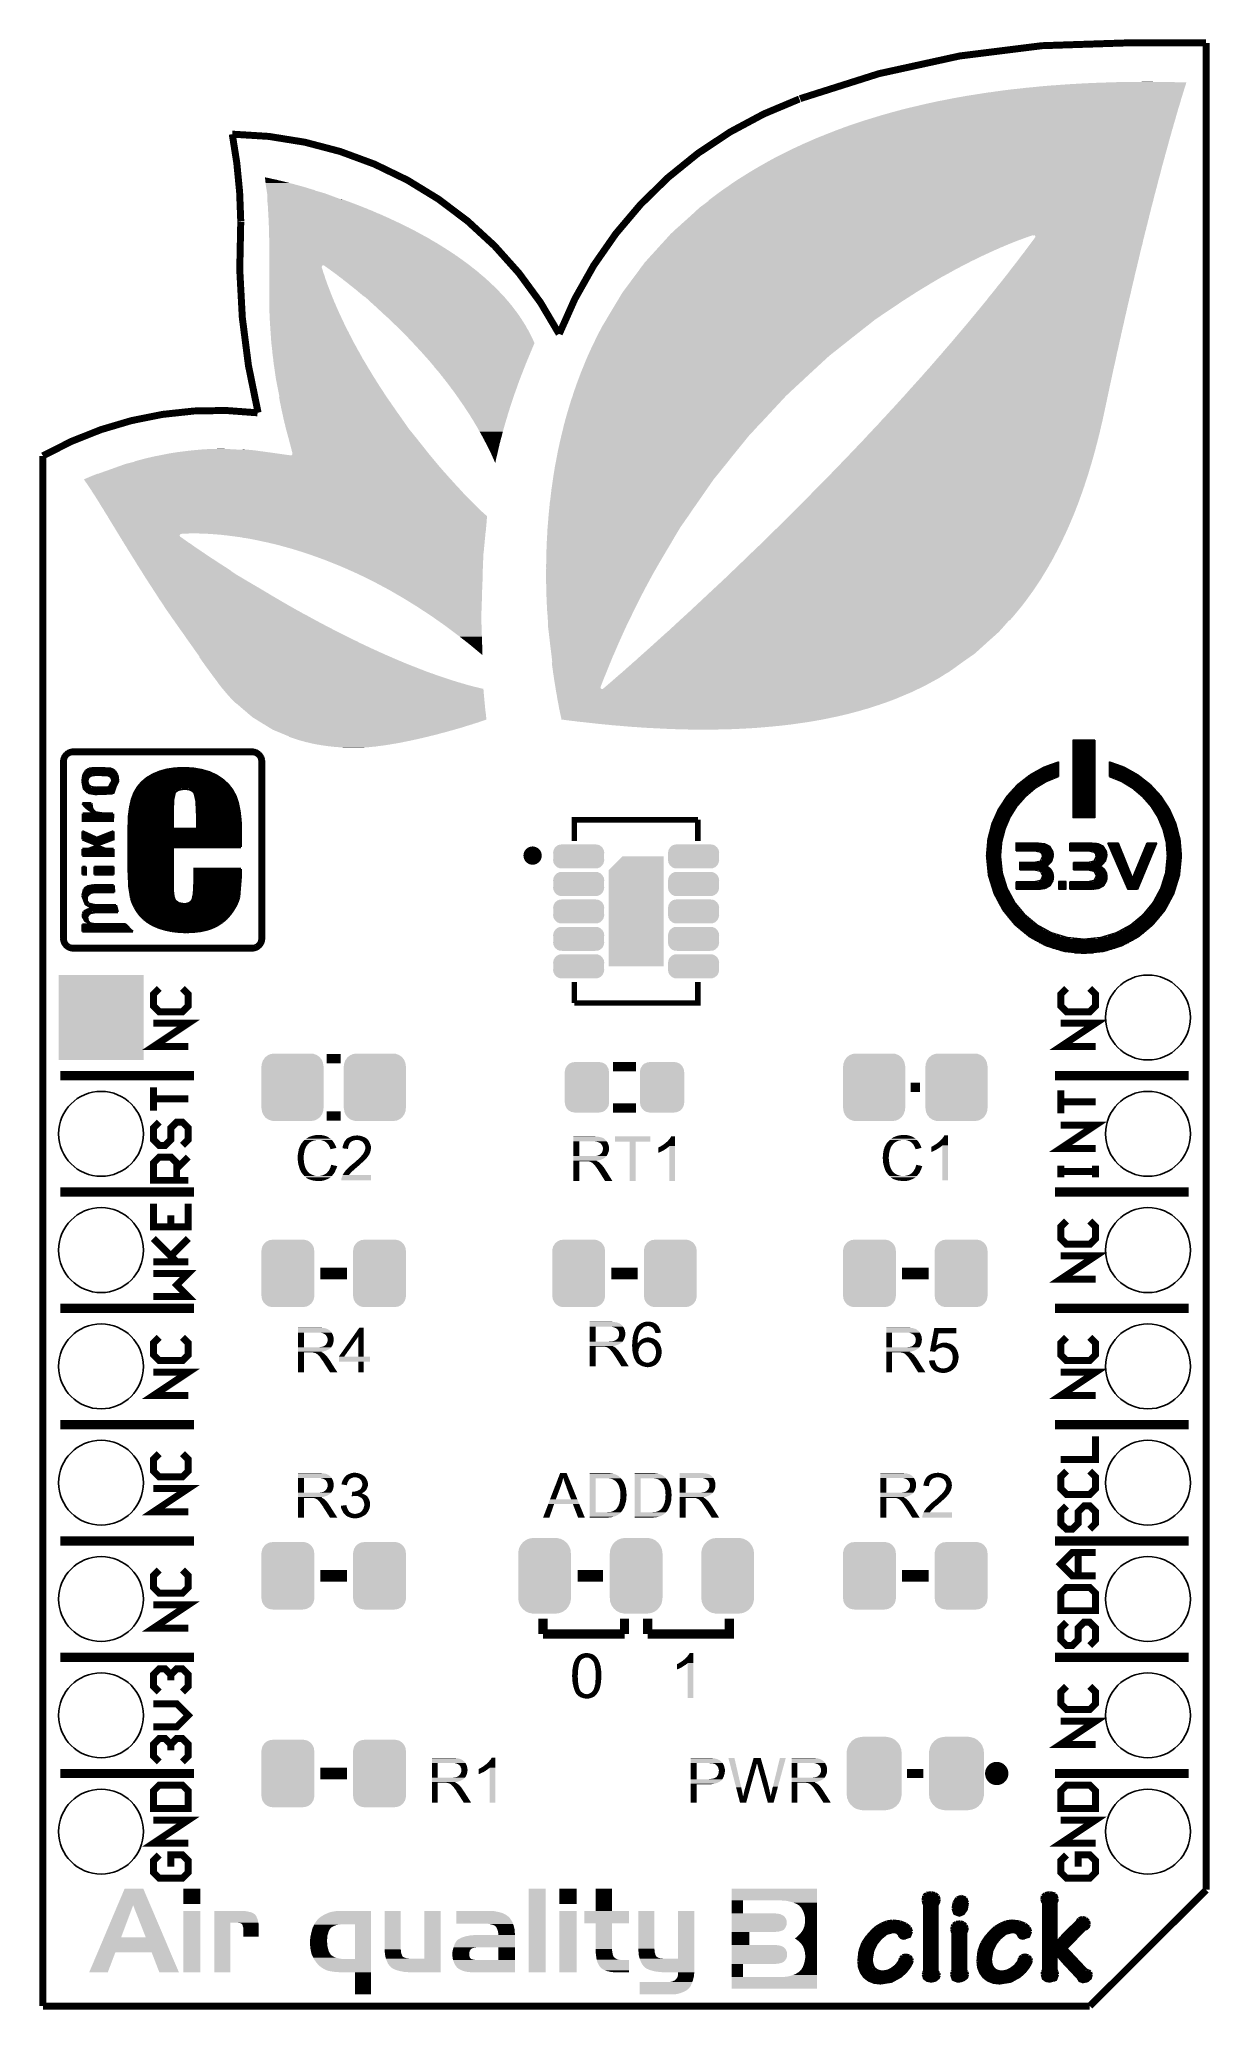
# Model space of a CAD drawing. Extents: x -0.05 to 0.95, y -0.15 to 1.54.
import ezdxf

# ---------------------------------------------------------------- set-up
doc = ezdxf.new("R2010")
doc.units = 0
doc.layers.get('0').update_dxf_attribs({"linetype": 'CONTINUOUS'})
for name, color, linetype in [('AIR_QUALITY3_CLICK_V100_GKO', 5, 'CONTINUOUS'), ('AIR_QUALITY3_CLICK_V100_GTO', 14, 'CONTINUOUS'), ('AIR_QUALITY3_CLICK_V100_GTS', 12, 'CONTINUOUS')]:
    doc.layers.add(name, color=color, linetype=linetype)

# ---------------------------------------------------------------- blocks, each defined once
blk = doc.blocks.new('RECTANGLE_42')
blk.add_solid([(0.0236, 0.03545), (0.0236, -0.03545), (-0.0236, 0.03545), (-0.0236, -0.03545)])
blk = doc.blocks.new('CUSTOM_50')
for points in [[(-0.0227, -0.0192), (-0.0227, 0.0192), (0.0227, -0.0192), (0.0227, 0.0192)], [(-0.0226, 0.0205), (-0.0222, 0.0224), (0.0225, 0.0205), (0.0223, 0.0224)], [(-0.0226, 0.0192), (-0.0226, 0.0205), (0.0226, 0.0192), (0.0225, 0.0205)], [(-0.0222, 0.0224), (-0.0219, 0.0237), (0.0223, 0.0224), (0.0218, 0.0237)], [(-0.0219, 0.0237), (-0.021, 0.0255), (0.0218, 0.0237), (0.0211, 0.0255)], [(-0.021, 0.0255), (-0.0204, 0.0266), (0.0211, 0.0255), (0.0203, 0.0266)], [(-0.0204, 0.0266), (-0.0191, 0.0282), (0.0203, 0.0266), (0.0192, 0.0282)], [(-0.0191, 0.0282), (-0.0183, 0.0291), (0.0192, 0.0282), (0.0181, 0.0291)], [(-0.0183, 0.0291), (-0.0166, 0.0303), (0.0181, 0.0291), (0.0167, 0.0303)], [(-0.0166, 0.0303), (-0.0156, 0.031), (0.0167, 0.0303), (0.0154, 0.031)], [(-0.0156, 0.031), (-0.0136, 0.0318), (0.0154, 0.031), (0.0138, 0.0318)], [(-0.0136, 0.0318), (-0.0126, 0.0321), (0.0138, 0.0318), (0.0122, 0.0321)], [(-0.0126, 0.0321), (-0.0099, 0.0325), (0.0122, 0.0321), (0.0106, 0.0325)], [(-0.0099, 0.0325), (-0.0094, 0.0326), (0.0106, 0.0325), (0.0094, 0.0326)], [(-0.0225, -0.0205), (-0.0226, -0.0192), (0.0226, -0.0205), (0.0226, -0.0192)], [(-0.0223, -0.0224), (-0.0225, -0.0205), (0.0222, -0.0224), (0.0226, -0.0205)], [(-0.0218, -0.0237), (-0.0223, -0.0224), (0.0219, -0.0237), (0.0222, -0.0224)], [(-0.0211, -0.0255), (-0.0218, -0.0237), (0.021, -0.0255), (0.0219, -0.0237)], [(-0.0203, -0.0266), (-0.0211, -0.0255), (0.0204, -0.0266), (0.021, -0.0255)], [(-0.0192, -0.0282), (-0.0203, -0.0266), (0.0191, -0.0282), (0.0204, -0.0266)], [(-0.0181, -0.0291), (-0.0192, -0.0282), (0.0183, -0.0291), (0.0191, -0.0282)], [(-0.0167, -0.0303), (-0.0181, -0.0291), (0.0166, -0.0303), (0.0183, -0.0291)], [(-0.0154, -0.031), (-0.0167, -0.0303), (0.0156, -0.031), (0.0166, -0.0303)], [(-0.0138, -0.0318), (-0.0154, -0.031), (0.0136, -0.0318), (0.0156, -0.031)], [(-0.0122, -0.0321), (-0.0138, -0.0318), (0.0126, -0.0321), (0.0136, -0.0318)], [(-0.0106, -0.0325), (-0.0122, -0.0321), (0.0099, -0.0325), (0.0126, -0.0321)], [(-0.0094, -0.0326), (-0.0106, -0.0325), (0.0094, -0.0326), (0.0099, -0.0325)]]:
    blk.add_solid(points)
blk = doc.blocks.new('CUSTOM_51')
for points in [[(-0.0227, 0.0194), (-0.0226, 0.0206), (0.0227, 0.0194), (0.0225, 0.0206)], [(-0.0227, -0.0194), (-0.0227, 0.0194), (0.0227, -0.0194), (0.0227, 0.0194)], [(-0.0226, 0.0206), (-0.0222, 0.0221), (0.0225, 0.0206), (0.0223, 0.0221)], [(-0.0222, 0.0221), (-0.0219, 0.0233), (0.0223, 0.0221), (0.0218, 0.0233)], [(-0.0219, 0.0233), (-0.021, 0.0246), (0.0218, 0.0233), (0.0211, 0.0246)], [(-0.021, 0.0246), (-0.0204, 0.0256), (0.0211, 0.0246), (0.0203, 0.0256)], [(-0.0204, 0.0256), (-0.0192, 0.0267), (0.0203, 0.0256), (0.0193, 0.0267)], [(-0.0192, 0.0267), (-0.0183, 0.0274), (0.0193, 0.0267), (0.0182, 0.0274)], [(-0.0183, 0.0274), (-0.0167, 0.0282), (0.0182, 0.0274), (0.017, 0.0282)], [(-0.0167, 0.0282), (-0.0158, 0.0286), (0.017, 0.0282), (0.0155, 0.0286)], [(-0.0158, 0.0286), (-0.0136, 0.0289), (0.0155, 0.0286), (0.0143, 0.0289)], [(-0.0136, 0.0289), (-0.0131, 0.029), (0.0143, 0.0289), (0.0131, 0.029)], [(-0.0225, -0.0206), (-0.0227, -0.0194), (0.0226, -0.0206), (0.0227, -0.0194)], [(-0.0223, -0.0221), (-0.0225, -0.0206), (0.0222, -0.0221), (0.0226, -0.0206)], [(-0.0218, -0.0233), (-0.0223, -0.0221), (0.0219, -0.0233), (0.0222, -0.0221)], [(-0.0211, -0.0246), (-0.0218, -0.0233), (0.021, -0.0246), (0.0219, -0.0233)], [(-0.0203, -0.0256), (-0.0211, -0.0246), (0.0204, -0.0256), (0.021, -0.0246)], [(-0.0193, -0.0267), (-0.0203, -0.0256), (0.0192, -0.0267), (0.0204, -0.0256)], [(-0.0182, -0.0274), (-0.0193, -0.0267), (0.0183, -0.0274), (0.0192, -0.0267)], [(-0.017, -0.0282), (-0.0182, -0.0274), (0.0167, -0.0282), (0.0183, -0.0274)], [(-0.0155, -0.0286), (-0.017, -0.0282), (0.0158, -0.0286), (0.0167, -0.0282)], [(-0.0143, -0.0289), (-0.0155, -0.0286), (0.0136, -0.0289), (0.0158, -0.0286)], [(-0.0131, -0.029), (-0.0143, -0.0289), (0.0131, -0.029), (0.0136, -0.0289)]]:
    blk.add_solid(points)
blk = doc.blocks.new('CUSTOM_52')
for points in [[(-0.022, 0.0032), (-0.0215, 0.0055), (0.022, 0.0032), (0.0216, 0.0055)], [(-0.0219, 0.0024), (-0.022, 0.0032), (0.0219, 0.0024), (0.022, 0.0032)], [(-0.0219, -0.0024), (-0.0219, 0.0024), (0.0219, -0.0024), (0.0219, 0.0024)], [(-0.0215, 0.0056), (-0.0204, 0.0076), (0.0215, 0.0056), (0.0204, 0.0076)], [(-0.0215, 0.0055), (-0.0215, 0.0056), (0.0216, 0.0055), (0.0215, 0.0056)], [(-0.0204, 0.0076), (-0.0203, 0.0077), (0.0204, 0.0076), (0.0203, 0.0077)], [(-0.0203, 0.0077), (-0.0186, 0.0092), (0.0203, 0.0077), (0.0186, 0.0092)], [(-0.0186, 0.0092), (-0.0185, 0.0093), (0.0186, 0.0092), (0.0185, 0.0093)], [(-0.0185, 0.0093), (-0.0164, 0.0102), (0.0185, 0.0093), (0.0164, 0.0102)], [(-0.0164, 0.0102), (-0.0163, 0.0102), (0.0164, 0.0102), (0.016, 0.0102)], [(-0.0163, 0.0102), (-0.014, 0.0103), (0.016, 0.0102), (0.014, 0.0103)], [(-0.022, -0.0032), (-0.0219, -0.0024), (0.022, -0.0032), (0.0219, -0.0024)], [(-0.0216, -0.0055), (-0.022, -0.0032), (0.0215, -0.0055), (0.022, -0.0032)], [(-0.0215, -0.0056), (-0.0216, -0.0055), (0.0215, -0.0056), (0.0215, -0.0055)], [(-0.0204, -0.0076), (-0.0215, -0.0056), (0.0204, -0.0076), (0.0215, -0.0056)], [(-0.0203, -0.0077), (-0.0204, -0.0076), (0.0203, -0.0077), (0.0204, -0.0076)], [(-0.0186, -0.0092), (-0.0203, -0.0077), (0.0186, -0.0092), (0.0203, -0.0077)], [(-0.0185, -0.0093), (-0.0186, -0.0092), (0.0185, -0.0093), (0.0186, -0.0092)], [(-0.0164, -0.0102), (-0.0185, -0.0093), (0.0164, -0.0102), (0.0185, -0.0093)], [(-0.016, -0.0102), (-0.0164, -0.0102), (0.0163, -0.0102), (0.0164, -0.0102)], [(-0.014, -0.0103), (-0.016, -0.0102), (0.014, -0.0103), (0.0163, -0.0102)]]:
    blk.add_solid(points)
blk = doc.blocks.new('CUSTOM_53')
for points in [[(-0.0185, 0.0161), (-0.0174, 0.0181), (0.0184, 0.0161), (0.0174, 0.0181)], [(-0.0174, 0.0181), (-0.0172, 0.0184), (0.0174, 0.0181), (0.0172, 0.0184)], [(-0.0172, 0.0184), (-0.0156, 0.02), (0.0172, 0.0184), (0.0156, 0.02)], [(-0.0156, 0.02), (-0.0154, 0.0202), (0.0156, 0.02), (0.0153, 0.0202)], [(-0.0154, 0.0202), (-0.0132, 0.0212), (0.0153, 0.0202), (0.0134, 0.0212)], [(-0.0132, 0.0212), (-0.013, 0.0213), (0.0134, 0.0212), (0.0128, 0.0213)], [(-0.013, 0.0213), (-0.0105, 0.0217), (0.0128, 0.0213), (0.0108, 0.0217)], [(-0.0105, 0.0217), (-0.0104, 0.0217), (0.0108, 0.0217), (0.0104, 0.0217)], [(-0.019, 0.0136), (-0.0186, 0.0158), (0.0189, 0.0136), (0.0186, 0.0158)], [(-0.019, 0.0132), (-0.019, 0.0136), (0.019, 0.0132), (0.0189, 0.0136)], [(-0.019, 0.0123), (-0.019, 0.0132), (0.019, 0.0123), (0.019, 0.0132)], [(-0.019, -0.0123), (-0.019, 0.0123), (0.019, -0.0123), (0.019, 0.0123)], [(-0.019, 0.0123), (-0.019, 0.0123), (0.019, 0.0123)], [(-0.0186, 0.0158), (-0.0185, 0.0161), (0.0186, 0.0158), (0.0184, 0.0161)], [(-0.019, -0.0132), (-0.019, -0.0123), (0.019, -0.0132), (0.019, -0.0123)], [(-0.019, -0.0123), (-0.019, -0.0123), (0.019, -0.0123)], [(-0.0189, -0.0136), (-0.019, -0.0132), (0.019, -0.0136), (0.019, -0.0132)], [(-0.0186, -0.0158), (-0.0189, -0.0136), (0.0186, -0.0158), (0.019, -0.0136)], [(-0.0184, -0.0161), (-0.0186, -0.0158), (0.0185, -0.0161), (0.0186, -0.0158)], [(-0.0174, -0.0181), (-0.0184, -0.0161), (0.0174, -0.0181), (0.0185, -0.0161)], [(-0.0172, -0.0184), (-0.0174, -0.0181), (0.0172, -0.0184), (0.0174, -0.0181)], [(-0.0156, -0.02), (-0.0172, -0.0184), (0.0156, -0.02), (0.0172, -0.0184)], [(-0.0153, -0.0202), (-0.0156, -0.02), (0.0154, -0.0202), (0.0156, -0.02)], [(-0.0134, -0.0212), (-0.0153, -0.0202), (0.0132, -0.0212), (0.0154, -0.0202)], [(-0.0128, -0.0213), (-0.0134, -0.0212), (0.013, -0.0213), (0.0132, -0.0212)], [(-0.0108, -0.0217), (-0.0128, -0.0213), (0.0105, -0.0217), (0.013, -0.0213)], [(-0.0104, -0.0217), (-0.0108, -0.0217), (0.0104, -0.0217), (0.0105, -0.0217)]]:
    blk.add_solid(points)
blk = doc.blocks.new('CUSTOM_54')
for points in [[(-0.0267, -0.0182), (-0.0267, 0.0182), (0.0267, -0.0182), (0.0267, 0.0182)], [(-0.0266, 0.0182), (-0.0264, 0.0204), (0.0266, 0.0182), (0.0263, 0.0204)], [(-0.0264, 0.0204), (-0.0261, 0.0211), (0.0263, 0.0204), (0.0262, 0.0211)], [(-0.0261, 0.0211), (-0.0254, 0.0232), (0.0262, 0.0211), (0.0253, 0.0232)], [(-0.0254, 0.0232), (-0.0249, 0.0238), (0.0253, 0.0232), (0.025, 0.0238)], [(-0.0249, 0.0238), (-0.0237, 0.0256), (0.025, 0.0238), (0.0236, 0.0256)], [(-0.0237, 0.0256), (-0.0231, 0.0261), (0.0236, 0.0256), (0.0232, 0.0261)], [(-0.0231, 0.0261), (-0.0214, 0.0274), (0.0232, 0.0261), (0.0213, 0.0274)], [(-0.0214, 0.0274), (-0.0206, 0.0278), (0.0213, 0.0274), (0.0208, 0.0278)], [(-0.0206, 0.0278), (-0.0188, 0.0286), (0.0208, 0.0278), (0.0185, 0.0286)], [(-0.0188, 0.0286), (-0.0175, 0.0288), (0.0185, 0.0286), (0.018, 0.0288)], [(-0.0175, 0.0288), (-0.0158, 0.029), (0.018, 0.0288), (0.0158, 0.029)], [(-0.0263, -0.0204), (-0.0266, -0.0182), (0.0264, -0.0204), (0.0266, -0.0182)], [(-0.0262, -0.0211), (-0.0263, -0.0204), (0.0261, -0.0211), (0.0264, -0.0204)], [(-0.0253, -0.0232), (-0.0262, -0.0211), (0.0254, -0.0232), (0.0261, -0.0211)], [(-0.025, -0.0238), (-0.0253, -0.0232), (0.0249, -0.0238), (0.0254, -0.0232)], [(-0.0236, -0.0256), (-0.025, -0.0238), (0.0237, -0.0256), (0.0249, -0.0238)], [(-0.0232, -0.0261), (-0.0236, -0.0256), (0.0231, -0.0261), (0.0237, -0.0256)], [(-0.0213, -0.0274), (-0.0232, -0.0261), (0.0214, -0.0274), (0.0231, -0.0261)], [(-0.0208, -0.0278), (-0.0213, -0.0274), (0.0206, -0.0278), (0.0214, -0.0274)], [(-0.0185, -0.0286), (-0.0208, -0.0278), (0.0188, -0.0286), (0.0206, -0.0278)], [(-0.018, -0.0288), (-0.0185, -0.0286), (0.0175, -0.0288), (0.0188, -0.0286)], [(-0.0158, -0.029), (-0.018, -0.0288), (0.0158, -0.029), (0.0175, -0.0288)]]:
    blk.add_solid(points)
blk = doc.blocks.new('CUSTOM_55')
for points in [[(-0.0237, 0.0177), (-0.0235, 0.0194), (0.0237, 0.0177), (0.0234, 0.0194)], [(-0.0237, -0.0177), (-0.0237, 0.0177), (0.0237, -0.0177), (0.0237, 0.0177)], [(-0.0235, 0.0194), (-0.0231, 0.021), (0.0234, 0.0194), (0.0233, 0.021)], [(-0.0231, 0.021), (-0.0227, 0.0226), (0.0233, 0.021), (0.0226, 0.0226)], [(-0.0227, 0.0226), (-0.022, 0.0241), (0.0226, 0.0226), (0.0221, 0.0241)], [(-0.022, 0.0241), (-0.0212, 0.0256), (0.0221, 0.0241), (0.0211, 0.0256)], [(-0.0212, 0.0256), (-0.0201, 0.0268), (0.0211, 0.0256), (0.0202, 0.0268)], [(-0.0201, 0.0268), (-0.019, 0.0281), (0.0202, 0.0268), (0.0188, 0.0281)], [(-0.019, 0.0281), (-0.0175, 0.0291), (0.0188, 0.0281), (0.0177, 0.0291)], [(-0.0175, 0.0291), (-0.0163, 0.03), (0.0177, 0.0291), (0.016, 0.03)], [(-0.0163, 0.03), (-0.0145, 0.0306), (0.016, 0.03), (0.0148, 0.0306)], [(-0.0145, 0.0306), (-0.0131, 0.0311), (0.0148, 0.0306), (0.0127, 0.0311)], [(-0.0131, 0.0311), (-0.0108, 0.0314), (0.0127, 0.0311), (0.0116, 0.0314)], [(-0.0108, 0.0314), (-0.0098, 0.0316), (0.0116, 0.0314), (0.0098, 0.0316)], [(-0.0234, -0.0194), (-0.0237, -0.0177), (0.0235, -0.0194), (0.0237, -0.0177)], [(-0.0233, -0.021), (-0.0234, -0.0194), (0.0231, -0.021), (0.0235, -0.0194)], [(-0.0226, -0.0226), (-0.0233, -0.021), (0.0227, -0.0226), (0.0231, -0.021)], [(-0.0221, -0.0241), (-0.0226, -0.0226), (0.022, -0.0241), (0.0227, -0.0226)], [(-0.0211, -0.0256), (-0.0221, -0.0241), (0.0212, -0.0256), (0.022, -0.0241)], [(-0.0202, -0.0268), (-0.0211, -0.0256), (0.0201, -0.0268), (0.0212, -0.0256)], [(-0.0188, -0.0281), (-0.0202, -0.0268), (0.019, -0.0281), (0.0201, -0.0268)], [(-0.0177, -0.0291), (-0.0188, -0.0281), (0.0175, -0.0291), (0.019, -0.0281)], [(-0.016, -0.03), (-0.0177, -0.0291), (0.0163, -0.03), (0.0175, -0.0291)], [(-0.0148, -0.0306), (-0.016, -0.03), (0.0145, -0.0306), (0.0163, -0.03)], [(-0.0127, -0.0311), (-0.0148, -0.0306), (0.0131, -0.0311), (0.0145, -0.0306)], [(-0.0116, -0.0314), (-0.0127, -0.0311), (0.0108, -0.0314), (0.0131, -0.0311)], [(-0.0098, -0.0316), (-0.0116, -0.0314), (0.0098, -0.0316), (0.0108, -0.0314)]]:
    blk.add_solid(points)
blk = doc.blocks.new('SQUARE_28')
blk.add_solid([(0.0365, 0.0365), (0.0365, -0.0365), (-0.0365, 0.0365), (-0.0365, -0.0365)])
blk = doc.blocks.new('ROUND_29')
blk.add_circle((0, 0), 0.0365)

msp = doc.modelspace()

# ---------------------------------------------------------------- linework, layer by layer
at = {"layer": 'AIR_QUALITY3_CLICK_V100_GKO', "const_width": 0.006}
for points in [[(0.88, 1.5379, 0.091574), (0.6009, 1.49)], [(0.6003, 1.4897, 0.215301), (0.3939, 1.2877)], [(0.3938, 1.2877, 0.274399), (0.1128, 1.4595)], [(0.1201, 1.3847, 0.043939), (0.1128, 1.4595)], [(0.1201, 1.3844, 0.074268), (0.135, 1.22)], [(0.1346, 1.2199, 0.159865), (-0.05, 1.1829)]]:
    msp.add_lwpolyline(points, format="xyb", dxfattribs=at)
for points in [[(0.88, 1.5379), (0.95, 1.5379)], [(0.95, -0.05), (0.95, 1.5366), (0.95, 1.5379)], [(-0.05, -0.15), (-0.05, 1.1829)], [(0.85, -0.15), (0.95, -0.0502)], [(-0.05, -0.15), (0.85, -0.15)], [(-0.05, -0.15), (0.8492, -0.15)]]:
    msp.add_lwpolyline(points, dxfattribs=at)
at = {"layer": 'AIR_QUALITY3_CLICK_V100_GTO'}
for points, const_width in [([(0.8354, 0.8716), (0.8354, 0.9387)], 0.001), ([(0.8354, 0.9387), (0.8546, 0.9387)], 0.001), ([(0.8354, 0.9383), (0.8546, 0.9383)], 0.001), ([(0.8354, 0.9373), (0.8546, 0.9373)], 0.001), ([(0.8354, 0.9363), (0.8546, 0.9363)], 0.001), ([(0.8354, 0.9353), (0.8546, 0.9353)], 0.001), ([(0.8354, 0.9343), (0.8546, 0.9343)], 0.001), ([(0.8354, 0.9333), (0.8546, 0.9333)], 0.001), ([(0.8354, 0.9323), (0.8546, 0.9323)], 0.001), ([(0.8354, 0.9313), (0.8546, 0.9313)], 0.001), ([(0.8546, 0.8716), (0.8546, 0.9387)], 0.001), ([(-0.0344, 0.9197), (-0.0341, 0.9219)], 0.002), ([(-0.0344, 0.7683), (-0.0344, 0.9197)], 0.002), ([(-0.0344, 0.7683), (-0.0341, 0.7661), (-0.0335, 0.7641), (-0.0325, 0.7623), (-0.0312, 0.7607), (-0.0296, 0.7594), (-0.0278, 0.7584), (-0.0258, 0.7578), (-0.0236, 0.7576), (0.1295, 0.7576), (0.1317, 0.7578), (0.1337, 0.7584), (0.1355, 0.7594), (0.1371, 0.7607), (0.1384, 0.7623), (0.1394, 0.7641), (0.14, 0.7661), (0.1402, 0.7683), (0.1402, 0.9197)], 0.002), ([(-0.0344, 0.9184), (-0.0304, 0.9184)], 0.002), ([(-0.0344, 0.9164), (-0.0304, 0.9164)], 0.002), ([(-0.0344, 0.9144), (-0.0304, 0.9144)], 0.002), ([(-0.0343, 0.9204), (-0.0304, 0.9204)], 0.002), ([(-0.0341, 0.9219), (-0.0335, 0.9239)], 0.002), ([(-0.034, 0.9224), (-0.0301, 0.9224)], 0.002), ([(-0.0335, 0.9239), (-0.0325, 0.9257)], 0.002), ([(-0.0333, 0.9244), (-0.0289, 0.9244)], 0.002), ([(-0.0325, 0.9257), (-0.0312, 0.9273)], 0.002), ([(-0.032, 0.9264), (-0.0252, 0.9264)], 0.002), ([(-0.0312, 0.9273), (-0.0296, 0.9286)], 0.002), ([(-0.0304, 0.7675), (-0.0304, 0.9205), (-0.0299, 0.9228), (-0.0287, 0.9247), (-0.0268, 0.926), (-0.0244, 0.9265), (0.1303, 0.9265), (0.1326, 0.926), (0.1345, 0.9247), (0.1358, 0.9228), (0.1362, 0.9205)], 0.002), ([(-0.0299, 0.9284), (0.1357, 0.9284)], 0.002), ([(-0.0296, 0.9286), (-0.0278, 0.9296)], 0.002), ([(-0.0278, 0.9296), (-0.0258, 0.9302)], 0.002), ([(-0.0258, 0.9302), (-0.0236, 0.9305)], 0.002), ([(-0.0241, 0.9304), (0.13, 0.9304)], 0.002), ([(-0.0236, 0.9305), (0.1295, 0.9305)], 0.002), ([(-0.013, 0.9123), (-0.0102, 0.914)], 0.002), ([(-0.0102, 0.914), (-0.0057, 0.9145)], 0.002), ([(-0.0096, 0.9142), (0.0075, 0.9142)], 0.002), ([(-0.0057, 0.9145), (0.0085, 0.9141)], 0.002), ([(0.0085, 0.9141), (0.0118, 0.9122)], 0.002), ([(0.0237, 0.8253), (0.0237, 0.865), (0.024, 0.8735), (0.025, 0.881), (0.0265, 0.8876), (0.0286, 0.8932), (0.0315, 0.8981), (0.0351, 0.9023), (0.0395, 0.906), (0.0447, 0.909), (0.0504, 0.9114), (0.0566, 0.9131), (0.0633, 0.9141), (0.0703, 0.9145), (0.0788, 0.9141), (0.0865, 0.9128), (0.0934, 0.9108), (0.0995, 0.9079), (0.1048, 0.9043), (0.1093, 0.9002), (0.1129, 0.8955), (0.1157, 0.8903), (0.1177, 0.8843), (0.1191, 0.8772), (0.12, 0.869), (0.1203, 0.8596)], 0.002), ([(0.0636, 0.9142), (0.0776, 0.9142)], 0.002), ([(0.1295, 0.9305), (0.1317, 0.9302)], 0.002), ([(0.131, 0.9264), (0.1379, 0.9264)], 0.002), ([(0.1317, 0.9302), (0.1337, 0.9296)], 0.002), ([(0.1337, 0.9296), (0.1355, 0.9286)], 0.002), ([(0.1348, 0.9244), (0.1391, 0.9244)], 0.002), ([(0.1355, 0.9286), (0.1371, 0.9273)], 0.002), ([(0.1359, 0.9224), (0.1399, 0.9224)], 0.002), ([(0.1362, 0.7675), (0.1362, 0.9205)], 0.002), ([(0.1362, 0.9204), (0.1402, 0.9204)], 0.002), ([(0.1362, 0.9184), (0.1402, 0.9184)], 0.002), ([(0.1362, 0.9164), (0.1402, 0.9164)], 0.002), ([(0.1362, 0.9144), (0.1402, 0.9144)], 0.002), ([(0.1371, 0.9273), (0.1384, 0.9257)], 0.002), ([(0.1384, 0.9257), (0.1394, 0.9239)], 0.002), ([(0.1394, 0.9239), (0.14, 0.9219)], 0.002), ([(0.14, 0.9219), (0.1402, 0.9197)], 0.002), ([(0.7984, 0.9086), (0.8102, 0.9152)], 0.001), ([(0.8085, 0.9144), (0.8232, 0.9144)], 0.001), ([(0.8102, 0.9152), (0.8232, 0.9199)], 0.001), ([(0.8106, 0.9154), (0.8232, 0.9154)], 0.001), ([(0.813, 0.9164), (0.8232, 0.9164)], 0.001), ([(0.8155, 0.9174), (0.8232, 0.9174)], 0.001), ([(0.8183, 0.9184), (0.8232, 0.9184)], 0.001), ([(0.8215, 0.9194), (0.8232, 0.9194)], 0.001), ([(0.8232, 0.907), (0.8232, 0.9199)], 0.001), ([(0.8354, 0.9303), (0.8546, 0.9303)], 0.001), ([(0.8354, 0.9293), (0.8546, 0.9293)], 0.001), ([(0.8354, 0.9283), (0.8546, 0.9283)], 0.001), ([(0.8354, 0.9273), (0.8546, 0.9273)], 0.001), ([(0.8354, 0.9263), (0.8546, 0.9263)], 0.001), ([(0.8354, 0.9253), (0.8546, 0.9253)], 0.001), ([(0.8354, 0.9243), (0.8546, 0.9243)], 0.001), ([(0.8354, 0.9233), (0.8546, 0.9233)], 0.001), ([(0.8354, 0.9223), (0.8546, 0.9223)], 0.001), ([(0.8354, 0.9213), (0.8546, 0.9213)], 0.001), ([(0.8354, 0.9203), (0.8546, 0.9203)], 0.001), ([(0.8354, 0.9193), (0.8546, 0.9193)], 0.001), ([(0.8354, 0.9183), (0.8546, 0.9183)], 0.001), ([(0.8354, 0.9173), (0.8546, 0.9173)], 0.001), ([(0.8354, 0.9163), (0.8546, 0.9163)], 0.001), ([(0.8354, 0.9153), (0.8546, 0.9153)], 0.001), ([(0.8354, 0.9143), (0.8546, 0.9143)], 0.001), ([(0.8668, 0.907), (0.8668, 0.9199)], 0.001), ([(0.8668, 0.9199), (0.8797, 0.9153)], 0.001), ([(0.8668, 0.9194), (0.8685, 0.9194)], 0.001), ([(0.8668, 0.9184), (0.8717, 0.9184)], 0.001), ([(0.8668, 0.9174), (0.8745, 0.9174)], 0.001), ([(0.8668, 0.9164), (0.877, 0.9164)], 0.001), ([(0.8668, 0.9154), (0.8793, 0.9154)], 0.001), ([(0.8668, 0.9144), (0.8815, 0.9144)], 0.001), ([(0.8797, 0.9153), (0.8916, 0.9086)], 0.001), ([(-0.0344, 0.9124), (-0.0304, 0.9124)], 0.002), ([(-0.0344, 0.9104), (-0.0304, 0.9104)], 0.002), ([(-0.0344, 0.9084), (-0.0304, 0.9084)], 0.002), ([(-0.0344, 0.9064), (-0.0304, 0.9064)], 0.002), ([(-0.0344, 0.9044), (-0.0304, 0.9044)], 0.002), ([(-0.0344, 0.9024), (-0.0304, 0.9024)], 0.002), ([(-0.0344, 0.9004), (-0.0304, 0.9004)], 0.002), ([(-0.0344, 0.8984), (-0.0304, 0.8984)], 0.002), ([(-0.0161, 0.903), (-0.0153, 0.9086)], 0.002), ([(-0.0161, 0.9042), (-0.0117, 0.9042)], 0.002), ([(-0.0161, 0.903), (-0.0148, 0.8966), (-0.0112, 0.8931)], 0.002), ([(-0.0161, 0.9022), (-0.0117, 0.9022)], 0.002), ([(-0.0159, 0.9062), (-0.0109, 0.9062)], 0.002), ([(-0.0159, 0.9002), (-0.0111, 0.9002)], 0.002), ([(-0.0155, 0.8982), (-0.0086, 0.8982)], 0.002), ([(-0.0154, 0.9082), (-0.0082, 0.9082)], 0.002), ([(-0.0153, 0.9086), (-0.013, 0.9123)], 0.002), ([(-0.0146, 0.9102), (0.0134, 0.9102)], 0.002), ([(-0.0131, 0.9122), (0.0118, 0.9122)], 0.002), ([(-0.0118, 0.903), (-0.0112, 0.9057)], 0.002), ([(-0.0118, 0.903), (-0.0108, 0.8998), (-0.0084, 0.8981)], 0.002), ([(-0.0112, 0.9057), (-0.0096, 0.9075)], 0.002), ([(-0.0112, 0.8931), (-0.005, 0.8921), (0.0092, 0.8926), (0.0108, 0.8933), (0.0129, 0.8995), (0.0148, 0.9033), (0.0148, 0.9034)], 0.002), ([(-0.0096, 0.9075), (-0.0076, 0.9083)], 0.002), ([(-0.0084, 0.8981), (-0.0041, 0.8976), (0.0058, 0.8979), (0.0069, 0.8982), (0.0083, 0.9013), (0.0097, 0.9031), (0.0097, 0.9032)], 0.002), ([(-0.0076, 0.9083), (-0.0046, 0.9086)], 0.002), ([(-0.0046, 0.9086), (0.0053, 0.9084)], 0.002), ([(0.0053, 0.9084), (0.0076, 0.9075)], 0.002), ([(0.006, 0.9082), (0.0142, 0.9082)], 0.002), ([(0.0068, 0.8982), (0.0123, 0.8982)], 0.002), ([(0.0076, 0.9075), (0.0092, 0.9057)], 0.002), ([(0.0077, 0.9002), (0.0132, 0.9002)], 0.002), ([(0.0089, 0.9062), (0.0146, 0.9062)], 0.002), ([(0.0089, 0.9022), (0.0142, 0.9022)], 0.002), ([(0.0092, 0.9057), (0.0097, 0.9032)], 0.002), ([(0.0096, 0.9042), (0.0148, 0.9042)], 0.002), ([(0.0118, 0.9122), (0.0141, 0.9085)], 0.002), ([(0.0141, 0.9085), (0.0148, 0.9034)], 0.002), ([(0.0315, 0.8982), (0.111, 0.8982)], 0.002), ([(0.0331, 0.9002), (0.1093, 0.9002)], 0.002), ([(0.035, 0.9022), (0.1073, 0.9022)], 0.002), ([(0.0372, 0.9042), (0.105, 0.9042)], 0.002), ([(0.0398, 0.9062), (0.1022, 0.9062)], 0.002), ([(0.0431, 0.9082), (0.099, 0.9082)], 0.002), ([(0.0473, 0.9102), (0.0948, 0.9102)], 0.002), ([(0.0529, 0.9122), (0.089, 0.9122)], 0.002), ([(0.1362, 0.9124), (0.1402, 0.9124)], 0.002), ([(0.1362, 0.9104), (0.1402, 0.9104)], 0.002), ([(0.1362, 0.9084), (0.1402, 0.9084)], 0.002), ([(0.1362, 0.9064), (0.1402, 0.9064)], 0.002), ([(0.1362, 0.9044), (0.1402, 0.9044)], 0.002), ([(0.1362, 0.9024), (0.1402, 0.9024)], 0.002), ([(0.1362, 0.9004), (0.1402, 0.9004)], 0.002), ([(0.1362, 0.8984), (0.1402, 0.8984)], 0.002), ([(0.7734, 0.8389), (0.7744, 0.8506), (0.7772, 0.8617), (0.7816, 0.8721), (0.7875, 0.8815), (0.7948, 0.8898), (0.8032, 0.897), (0.8128, 0.9028), (0.8232, 0.907)], 0.001), ([(0.7787, 0.8903), (0.7878, 0.9003)], 0.001), ([(0.7849, 0.8974), (0.8039, 0.8974)], 0.001), ([(0.7859, 0.8984), (0.8053, 0.8984)], 0.001), ([(0.7869, 0.8994), (0.8069, 0.8994)], 0.001), ([(0.7878, 0.9003), (0.7984, 0.9086)], 0.001), ([(0.788, 0.9004), (0.8085, 0.9004)], 0.001), ([(0.7891, 0.9014), (0.8102, 0.9014)], 0.001), ([(0.7902, 0.9024), (0.8121, 0.9024)], 0.001), ([(0.7914, 0.9034), (0.8141, 0.9034)], 0.001), ([(0.7926, 0.9044), (0.8163, 0.9044)], 0.001), ([(0.7939, 0.9054), (0.8187, 0.9054)], 0.001), ([(0.7952, 0.9064), (0.8214, 0.9064)], 0.001), ([(0.7966, 0.9074), (0.8232, 0.9074)], 0.001), ([(0.7981, 0.9084), (0.8232, 0.9084)], 0.001), ([(0.7996, 0.9094), (0.8232, 0.9094)], 0.001), ([(0.8012, 0.9104), (0.8232, 0.9104)], 0.001), ([(0.8028, 0.9114), (0.8232, 0.9114)], 0.001), ([(0.8046, 0.9124), (0.8232, 0.9124)], 0.001), ([(0.8065, 0.9134), (0.8232, 0.9134)], 0.001), ([(0.8354, 0.9133), (0.8546, 0.9133)], 0.001), ([(0.8354, 0.9123), (0.8546, 0.9123)], 0.001), ([(0.8354, 0.9113), (0.8546, 0.9113)], 0.001), ([(0.8354, 0.9103), (0.8546, 0.9103)], 0.001), ([(0.8354, 0.9093), (0.8546, 0.9093)], 0.001), ([(0.8354, 0.9083), (0.8546, 0.9083)], 0.001), ([(0.8354, 0.9073), (0.8546, 0.9073)], 0.001), ([(0.8354, 0.9063), (0.8546, 0.9063)], 0.001), ([(0.8354, 0.9053), (0.8546, 0.9053)], 0.001), ([(0.8354, 0.9043), (0.8546, 0.9043)], 0.001), ([(0.8354, 0.9033), (0.8546, 0.9033)], 0.001), ([(0.8354, 0.9023), (0.8546, 0.9023)], 0.001), ([(0.8354, 0.9013), (0.8546, 0.9013)], 0.001), ([(0.8354, 0.9003), (0.8546, 0.9003)], 0.001), ([(0.8354, 0.8993), (0.8546, 0.8993)], 0.001), ([(0.8354, 0.8983), (0.8546, 0.8983)], 0.001), ([(0.8354, 0.8973), (0.8546, 0.8973)], 0.001), ([(0.8668, 0.9134), (0.8835, 0.9134)], 0.001), ([(0.8668, 0.9124), (0.8854, 0.9124)], 0.001), ([(0.8668, 0.9114), (0.8871, 0.9114)], 0.001), ([(0.8668, 0.9104), (0.8888, 0.9104)], 0.001), ([(0.8668, 0.9094), (0.8904, 0.9094)], 0.001), ([(0.8668, 0.9084), (0.8919, 0.9084)], 0.001), ([(0.8668, 0.9074), (0.8934, 0.9074)], 0.001), ([(0.8668, 0.907), (0.8772, 0.9028), (0.8867, 0.897), (0.8952, 0.8898), (0.9025, 0.8815), (0.9084, 0.8721), (0.9128, 0.8617), (0.9156, 0.8506), (0.9165, 0.8389)], 0.001), ([(0.8686, 0.9064), (0.8947, 0.9064)], 0.001), ([(0.8713, 0.9054), (0.8961, 0.9054)], 0.001), ([(0.8737, 0.9044), (0.8974, 0.9044)], 0.001), ([(0.8759, 0.9034), (0.8986, 0.9034)], 0.001), ([(0.8779, 0.9024), (0.8998, 0.9024)], 0.001), ([(0.8797, 0.9014), (0.9009, 0.9014)], 0.001), ([(0.8815, 0.9004), (0.902, 0.9004)], 0.001), ([(0.8831, 0.8994), (0.9031, 0.8994)], 0.001), ([(0.8846, 0.8984), (0.9041, 0.8984)], 0.001), ([(0.8861, 0.8974), (0.9051, 0.8974)], 0.001), ([(0.8916, 0.9086), (0.9022, 0.9003)], 0.001), ([(0.9022, 0.9003), (0.9113, 0.8904)], 0.001), ([(-0.0344, 0.8964), (-0.0304, 0.8964)], 0.002), ([(-0.0344, 0.8944), (-0.0304, 0.8944)], 0.002), ([(-0.0344, 0.8924), (-0.0304, 0.8924)], 0.002), ([(-0.0344, 0.8904), (-0.0304, 0.8904)], 0.002), ([(-0.0344, 0.8884), (-0.0304, 0.8884)], 0.002), ([(-0.0344, 0.8864), (-0.0304, 0.8864)], 0.002), ([(-0.0344, 0.8844), (-0.0304, 0.8844)], 0.002), ([(-0.0344, 0.8824), (-0.0304, 0.8824)], 0.002), ([(-0.0344, 0.8804), (-0.0304, 0.8804)], 0.002), ([(-0.0161, 0.8842), (-0.0083, 0.8842)], 0.002), ([(-0.0161, 0.8842), (-0.0141, 0.8816), (-0.0115, 0.8793), (-0.0084, 0.8772), (-0.0046, 0.8753)], 0.002), ([(-0.0146, 0.8822), (-0.0082, 0.8822)], 0.002), ([(-0.0145, 0.8962), (0.0116, 0.8962)], 0.002), ([(-0.0129, 0.8942), (0.011, 0.8942)], 0.002), ([(-0.0126, 0.8802), (-0.0078, 0.8802)], 0.002), ([(-0.0083, 0.8842), (-0.0076, 0.8795)], 0.002), ([(-0.0071, 0.8922), (0.0002, 0.8922)], 0.002), ([(0.0248, 0.8802), (0.0616, 0.8802)], 0.002), ([(0.0252, 0.8822), (0.0617, 0.8822)], 0.002), ([(0.0256, 0.8842), (0.0618, 0.8842)], 0.002), ([(0.0261, 0.8862), (0.0619, 0.8862)], 0.002), ([(0.0267, 0.8882), (0.0621, 0.8882)], 0.002), ([(0.0274, 0.8902), (0.0624, 0.8902)], 0.002), ([(0.0282, 0.8922), (0.0629, 0.8922)], 0.002), ([(0.0291, 0.8942), (0.064, 0.8942)], 0.002), ([(0.0302, 0.8962), (0.0681, 0.8962)], 0.002), ([(0.0616, 0.875), (0.062, 0.887)], 0.002), ([(0.062, 0.887), (0.0633, 0.8932)], 0.002), ([(0.0633, 0.8932), (0.0646, 0.8947)], 0.002), ([(0.0646, 0.8947), (0.0665, 0.8957)], 0.002), ([(0.0665, 0.8957), (0.0692, 0.8964)], 0.002), ([(0.0692, 0.8964), (0.0725, 0.8966)], 0.002), ([(0.0725, 0.8966), (0.0753, 0.8963)], 0.002), ([(0.0753, 0.8963), (0.0775, 0.8956)], 0.002), ([(0.0759, 0.8962), (0.1125, 0.8962)], 0.002), ([(0.0775, 0.8956), (0.0793, 0.8943)], 0.002), ([(0.0793, 0.8943), (0.0805, 0.8926)], 0.002), ([(0.0794, 0.8942), (0.1137, 0.8942)], 0.002), ([(0.0805, 0.8926), (0.082, 0.8862)], 0.002), ([(0.0807, 0.8922), (0.1148, 0.8922)], 0.002), ([(0.0813, 0.8902), (0.1157, 0.8902)], 0.002), ([(0.0817, 0.8882), (0.1165, 0.8882)], 0.002), ([(0.082, 0.8862), (0.1172, 0.8862)], 0.002), ([(0.082, 0.8862), (0.0825, 0.875)], 0.002), ([(0.0822, 0.8842), (0.1177, 0.8842)], 0.002), ([(0.0823, 0.8822), (0.1182, 0.8822)], 0.002), ([(0.0824, 0.8802), (0.1186, 0.8802)], 0.002), ([(0.1362, 0.8964), (0.1402, 0.8964)], 0.002), ([(0.1362, 0.8944), (0.1402, 0.8944)], 0.002), ([(0.1362, 0.8924), (0.1402, 0.8924)], 0.002), ([(0.1362, 0.8904), (0.1402, 0.8904)], 0.002), ([(0.1362, 0.8884), (0.1402, 0.8884)], 0.002), ([(0.1362, 0.8864), (0.1402, 0.8864)], 0.002), ([(0.1362, 0.8844), (0.1402, 0.8844)], 0.002), ([(0.1362, 0.8824), (0.1402, 0.8824)], 0.002), ([(0.1362, 0.8804), (0.1402, 0.8804)], 0.002), ([(0.7713, 0.8791), (0.7787, 0.8903)], 0.001), ([(0.772, 0.8804), (0.7867, 0.8804)], 0.001), ([(0.7726, 0.8814), (0.7875, 0.8814)], 0.001), ([(0.7732, 0.8824), (0.7882, 0.8824)], 0.001), ([(0.7738, 0.8834), (0.789, 0.8834)], 0.001), ([(0.7745, 0.8844), (0.7898, 0.8844)], 0.001), ([(0.7751, 0.8854), (0.7907, 0.8854)], 0.001), ([(0.7758, 0.8864), (0.7915, 0.8864)], 0.001), ([(0.7765, 0.8874), (0.7924, 0.8874)], 0.001), ([(0.7772, 0.8884), (0.7934, 0.8884)], 0.001), ([(0.778, 0.8894), (0.7944, 0.8894)], 0.001), ([(0.7788, 0.8904), (0.7954, 0.8904)], 0.001), ([(0.7796, 0.8914), (0.7964, 0.8914)], 0.001), ([(0.7804, 0.8924), (0.7976, 0.8924)], 0.001), ([(0.7812, 0.8934), (0.7987, 0.8934)], 0.001), ([(0.7821, 0.8944), (0.7999, 0.8944)], 0.001), ([(0.783, 0.8954), (0.8012, 0.8954)], 0.001), ([(0.7839, 0.8964), (0.8025, 0.8964)], 0.001), ([(0.8354, 0.8963), (0.8546, 0.8963)], 0.001), ([(0.8354, 0.8953), (0.8546, 0.8953)], 0.001), ([(0.8354, 0.8943), (0.8546, 0.8943)], 0.001), ([(0.8354, 0.8933), (0.8546, 0.8933)], 0.001), ([(0.8354, 0.8923), (0.8546, 0.8923)], 0.001), ([(0.8354, 0.8913), (0.8546, 0.8913)], 0.001), ([(0.8354, 0.8903), (0.8546, 0.8903)], 0.001), ([(0.8354, 0.8893), (0.8546, 0.8893)], 0.001), ([(0.8354, 0.8883), (0.8546, 0.8883)], 0.001), ([(0.8354, 0.8873), (0.8546, 0.8873)], 0.001), ([(0.8354, 0.8863), (0.8546, 0.8863)], 0.001), ([(0.8354, 0.8853), (0.8546, 0.8853)], 0.001), ([(0.8354, 0.8843), (0.8546, 0.8843)], 0.001), ([(0.8354, 0.8833), (0.8546, 0.8833)], 0.001), ([(0.8354, 0.8823), (0.8546, 0.8823)], 0.001), ([(0.8354, 0.8813), (0.8546, 0.8813)], 0.001), ([(0.8875, 0.8964), (0.906, 0.8964)], 0.001), ([(0.8888, 0.8954), (0.907, 0.8954)], 0.001), ([(0.8901, 0.8944), (0.9079, 0.8944)], 0.001), ([(0.8913, 0.8934), (0.9088, 0.8934)], 0.001), ([(0.8924, 0.8924), (0.9096, 0.8924)], 0.001), ([(0.8935, 0.8914), (0.9104, 0.8914)], 0.001), ([(0.8946, 0.8904), (0.9112, 0.8904)], 0.001), ([(0.8956, 0.8894), (0.912, 0.8894)], 0.001), ([(0.8966, 0.8884), (0.9127, 0.8884)], 0.001), ([(0.8975, 0.8874), (0.9134, 0.8874)], 0.001), ([(0.8984, 0.8864), (0.9141, 0.8864)], 0.001), ([(0.8993, 0.8854), (0.9148, 0.8854)], 0.001), ([(0.9002, 0.8844), (0.9155, 0.8844)], 0.001), ([(0.901, 0.8834), (0.9161, 0.8834)], 0.001), ([(0.9018, 0.8824), (0.9167, 0.8824)], 0.001), ([(0.9025, 0.8814), (0.9173, 0.8814)], 0.001), ([(0.9032, 0.8804), (0.9179, 0.8804)], 0.001), ([(0.9113, 0.8904), (0.9187, 0.8791)], 0.001), ([(-0.0344, 0.8784), (-0.0304, 0.8784)], 0.002), ([(-0.0344, 0.8764), (-0.0304, 0.8764)], 0.002), ([(-0.0344, 0.8744), (-0.0304, 0.8744)], 0.002), ([(-0.0344, 0.8724), (-0.0304, 0.8724)], 0.002), ([(-0.0344, 0.8704), (-0.0304, 0.8704)], 0.002), ([(-0.0344, 0.8684), (-0.0304, 0.8684)], 0.002), ([(-0.0344, 0.8664), (-0.0304, 0.8664)], 0.002), ([(-0.0344, 0.8644), (-0.0304, 0.8644)], 0.002), ([(-0.0157, 0.8753), (-0.0046, 0.8753)], 0.002), ([(-0.0157, 0.8753), (-0.0156, 0.8691), (0.0102, 0.8691), (0.0104, 0.8753)], 0.002), ([(-0.0157, 0.8742), (0.0103, 0.8742)], 0.002), ([(-0.0157, 0.8722), (0.0102, 0.8722)], 0.002), ([(-0.0157, 0.8702), (0.0102, 0.8702)], 0.002), ([(-0.0099, 0.8782), (-0.0068, 0.8782)], 0.002), ([(-0.0076, 0.8795), (-0.0049, 0.8764)], 0.002), ([(-0.0064, 0.8762), (-0.0041, 0.8762)], 0.002), ([(-0.0049, 0.8764), (0.0023, 0.8753)], 0.002), ([(0.0023, 0.8753), (0.0104, 0.8753)], 0.002), ([(0.0237, 0.8662), (0.0616, 0.8662)], 0.002), ([(0.0237, 0.8642), (0.0616, 0.8642)], 0.002), ([(0.0238, 0.8702), (0.0616, 0.8702)], 0.002), ([(0.0238, 0.8682), (0.0616, 0.8682)], 0.002), ([(0.0239, 0.8722), (0.0616, 0.8722)], 0.002), ([(0.0241, 0.8742), (0.0616, 0.8742)], 0.002), ([(0.0243, 0.8762), (0.0616, 0.8762)], 0.002), ([(0.0245, 0.8782), (0.0616, 0.8782)], 0.002), ([(0.0616, 0.8622), (0.0616, 0.875)], 0.002), ([(0.0824, 0.8782), (0.119, 0.8782)], 0.002), ([(0.0825, 0.8762), (0.1193, 0.8762)], 0.002), ([(0.0825, 0.8622), (0.0825, 0.875)], 0.002), ([(0.0825, 0.8742), (0.1195, 0.8742)], 0.002), ([(0.0825, 0.8722), (0.1197, 0.8722)], 0.002), ([(0.0825, 0.8702), (0.1199, 0.8702)], 0.002), ([(0.0825, 0.8682), (0.12, 0.8682)], 0.002), ([(0.0825, 0.8662), (0.1202, 0.8662)], 0.002), ([(0.0825, 0.8642), (0.1202, 0.8642)], 0.002), ([(0.1362, 0.8784), (0.1402, 0.8784)], 0.002), ([(0.1362, 0.8764), (0.1402, 0.8764)], 0.002), ([(0.1362, 0.8744), (0.1402, 0.8744)], 0.002), ([(0.1362, 0.8724), (0.1402, 0.8724)], 0.002), ([(0.1362, 0.8704), (0.1402, 0.8704)], 0.002), ([(0.1362, 0.8684), (0.1402, 0.8684)], 0.002), ([(0.1362, 0.8664), (0.1402, 0.8664)], 0.002), ([(0.1362, 0.8644), (0.1402, 0.8644)], 0.002), ([(0.4069, 0.8518), (0.4069, 0.87), (0.5131, 0.87)], 0.0047), ([(0.5131, 0.8518), (0.5131, 0.87)], 0.0047), ([(0.7623, 0.8531), (0.7657, 0.8666)], 0.001), ([(0.765, 0.8644), (0.7781, 0.8644)], 0.001), ([(0.7653, 0.8654), (0.7785, 0.8654)], 0.001), ([(0.7657, 0.8666), (0.7713, 0.8791)], 0.001), ([(0.7657, 0.8664), (0.7789, 0.8664)], 0.001), ([(0.766, 0.8674), (0.7794, 0.8674)], 0.001), ([(0.7664, 0.8684), (0.7798, 0.8684)], 0.001), ([(0.7668, 0.8694), (0.7803, 0.8694)], 0.001), ([(0.7672, 0.8704), (0.7808, 0.8704)], 0.001), ([(0.7676, 0.8714), (0.7813, 0.8714)], 0.001), ([(0.768, 0.8724), (0.7818, 0.8724)], 0.001), ([(0.7685, 0.8734), (0.7823, 0.8734)], 0.001), ([(0.7689, 0.8744), (0.7829, 0.8744)], 0.001), ([(0.7694, 0.8754), (0.7835, 0.8754)], 0.001), ([(0.7699, 0.8764), (0.7841, 0.8764)], 0.001), ([(0.7704, 0.8774), (0.7847, 0.8774)], 0.001), ([(0.7709, 0.8784), (0.7854, 0.8784)], 0.001), ([(0.7715, 0.8794), (0.786, 0.8794)], 0.001), ([(0.8354, 0.8803), (0.8546, 0.8803)], 0.001), ([(0.8354, 0.8793), (0.8546, 0.8793)], 0.001), ([(0.8354, 0.8783), (0.8546, 0.8783)], 0.001), ([(0.8354, 0.8773), (0.8546, 0.8773)], 0.001), ([(0.8354, 0.8763), (0.8546, 0.8763)], 0.001), ([(0.8354, 0.8753), (0.8546, 0.8753)], 0.001), ([(0.8354, 0.8743), (0.8546, 0.8743)], 0.001), ([(0.8354, 0.8733), (0.8546, 0.8733)], 0.001), ([(0.8354, 0.8723), (0.8546, 0.8723)], 0.001), ([(0.8354, 0.8716), (0.8546, 0.8716)], 0.001), ([(0.9039, 0.8794), (0.9185, 0.8794)], 0.001), ([(0.9046, 0.8784), (0.919, 0.8784)], 0.001), ([(0.9053, 0.8774), (0.9196, 0.8774)], 0.001), ([(0.9059, 0.8764), (0.9201, 0.8764)], 0.001), ([(0.9065, 0.8754), (0.9206, 0.8754)], 0.001), ([(0.9071, 0.8744), (0.921, 0.8744)], 0.001), ([(0.9077, 0.8734), (0.9215, 0.8734)], 0.001), ([(0.9082, 0.8724), (0.9219, 0.8724)], 0.001), ([(0.9087, 0.8714), (0.9224, 0.8714)], 0.001), ([(0.9092, 0.8704), (0.9228, 0.8704)], 0.001), ([(0.9097, 0.8694), (0.9232, 0.8694)], 0.001), ([(0.9102, 0.8684), (0.9236, 0.8684)], 0.001), ([(0.9106, 0.8674), (0.9239, 0.8674)], 0.001), ([(0.911, 0.8664), (0.9243, 0.8664)], 0.001), ([(0.9115, 0.8654), (0.9246, 0.8654)], 0.001), ([(0.9118, 0.8644), (0.925, 0.8644)], 0.001), ([(0.9187, 0.8791), (0.9242, 0.8666)], 0.001), ([(0.9242, 0.8666), (0.9277, 0.8531)], 0.001), ([(-0.0344, 0.8624), (-0.0304, 0.8624)], 0.002), ([(-0.0344, 0.8604), (-0.0304, 0.8604)], 0.002), ([(-0.0344, 0.8584), (-0.0304, 0.8584)], 0.002), ([(-0.0344, 0.8564), (-0.0304, 0.8564)], 0.002), ([(-0.0344, 0.8544), (-0.0304, 0.8544)], 0.002), ([(-0.0344, 0.8524), (-0.0304, 0.8524)], 0.002), ([(-0.0344, 0.8504), (-0.0304, 0.8504)], 0.002), ([(-0.0344, 0.8484), (-0.0304, 0.8484)], 0.002), ([(-0.0344, 0.8464), (-0.0304, 0.8464)], 0.002), ([(-0.0161, 0.8602), (-0.016, 0.8602)], 0.002), ([(-0.0161, 0.8602), (-0.0037, 0.8545)], 0.002), ([(-0.0161, 0.8531), (-0.0161, 0.8602)], 0.002), ([(-0.0161, 0.8582), (-0.0116, 0.8582)], 0.002), ([(-0.0161, 0.8562), (-0.0073, 0.8562)], 0.002), ([(-0.0161, 0.8542), (0.0107, 0.8542)], 0.002), ([(-0.0161, 0.8531), (0.0038, 0.845)], 0.002), ([(-0.0138, 0.8522), (0.0081, 0.8522)], 0.002), ([(-0.0109, 0.845), (0.0107, 0.8532), (0.0107, 0.8602)], 0.002), ([(-0.0089, 0.8502), (0.0028, 0.8502)], 0.002), ([(-0.0079, 0.8462), (0.001, 0.8462)], 0.002), ([(-0.0039, 0.8482), (-0.0026, 0.8482)], 0.002), ([(-0.0037, 0.8545), (0.0107, 0.8602)], 0.002), ([(0.0005, 0.8562), (0.0107, 0.8562)], 0.002), ([(0.0056, 0.8582), (0.0107, 0.8582)], 0.002), ([(0.0237, 0.8622), (0.0616, 0.8622)], 0.002), ([(0.0237, 0.8602), (0.1203, 0.8602)], 0.002), ([(0.0237, 0.8582), (0.1203, 0.8582)], 0.002), ([(0.0237, 0.8562), (0.1203, 0.8562)], 0.002), ([(0.0237, 0.8542), (0.1203, 0.8542)], 0.002), ([(0.0237, 0.8522), (0.1203, 0.8522)], 0.002), ([(0.0237, 0.8502), (0.1203, 0.8502)], 0.002), ([(0.0237, 0.8482), (0.1203, 0.8482)], 0.002), ([(0.0237, 0.8462), (0.0616, 0.8462)], 0.002), ([(0.0616, 0.8622), (0.0825, 0.8622)], 0.002), ([(0.0616, 0.8465), (0.1203, 0.8465)], 0.002), ([(0.0616, 0.8121), (0.0616, 0.8465)], 0.002), ([(0.0825, 0.8622), (0.1203, 0.8622)], 0.002), ([(0.1203, 0.8465), (0.1203, 0.8596)], 0.002), ([(0.1362, 0.8624), (0.1402, 0.8624)], 0.002), ([(0.1362, 0.8604), (0.1402, 0.8604)], 0.002), ([(0.1362, 0.8584), (0.1402, 0.8584)], 0.002), ([(0.1362, 0.8564), (0.1402, 0.8564)], 0.002), ([(0.1362, 0.8544), (0.1402, 0.8544)], 0.002), ([(0.1362, 0.8524), (0.1402, 0.8524)], 0.002), ([(0.1362, 0.8504), (0.1402, 0.8504)], 0.002), ([(0.1362, 0.8484), (0.1402, 0.8484)], 0.002), ([(0.1362, 0.8464), (0.1402, 0.8464)], 0.002), ([(0.7611, 0.8389), (0.7623, 0.8531)], 0.001), ([(0.7615, 0.8474), (0.7739, 0.8474)], 0.001), ([(0.7616, 0.8484), (0.7741, 0.8484)], 0.001), ([(0.7617, 0.8494), (0.7742, 0.8494)], 0.001), ([(0.7618, 0.8504), (0.7744, 0.8504)], 0.001), ([(0.762, 0.8514), (0.7745, 0.8514)], 0.001), ([(0.7621, 0.8524), (0.7747, 0.8524)], 0.001), ([(0.7623, 0.8534), (0.7749, 0.8534)], 0.001), ([(0.7625, 0.8544), (0.7751, 0.8544)], 0.001), ([(0.7627, 0.8554), (0.7754, 0.8554)], 0.001), ([(0.7629, 0.8564), (0.7756, 0.8564)], 0.001), ([(0.7631, 0.8574), (0.7759, 0.8574)], 0.001), ([(0.7633, 0.8584), (0.7761, 0.8584)], 0.001), ([(0.7636, 0.8594), (0.7764, 0.8594)], 0.001), ([(0.7638, 0.8604), (0.7767, 0.8604)], 0.001), ([(0.7641, 0.8614), (0.7771, 0.8614)], 0.001), ([(0.7644, 0.8624), (0.7774, 0.8624)], 0.001), ([(0.7647, 0.8634), (0.7778, 0.8634)], 0.001), ([(0.7866, 0.8432), (0.7866, 0.85), (0.8056, 0.85), (0.8113, 0.8494), (0.8157, 0.8473), (0.8183, 0.8429), (0.8189, 0.8393)], 0.001), ([(0.7866, 0.8493), (0.8118, 0.8493)], 0.001), ([(0.7866, 0.8483), (0.8142, 0.8483)], 0.001), ([(0.7866, 0.8473), (0.8157, 0.8473)], 0.001), ([(0.8326, 0.8432), (0.8326, 0.85)], 0.001), ([(0.8326, 0.85), (0.8517, 0.85)], 0.001), ([(0.8326, 0.8497), (0.856, 0.8497)], 0.001), ([(0.8326, 0.8487), (0.8596, 0.8487)], 0.001), ([(0.8326, 0.8477), (0.8613, 0.8477)], 0.001), ([(0.8326, 0.8467), (0.8624, 0.8467)], 0.001), ([(0.8517, 0.85), (0.8574, 0.8494), (0.8617, 0.8473), (0.8644, 0.8429), (0.8649, 0.8393)], 0.001), ([(0.8653, 0.85), (0.8747, 0.85)], 0.001), ([(0.8653, 0.85), (0.8826, 0.8101)], 0.001), ([(0.8656, 0.8493), (0.875, 0.8493)], 0.001), ([(0.866, 0.8483), (0.8754, 0.8483)], 0.001), ([(0.8664, 0.8473), (0.8758, 0.8473)], 0.001), ([(0.8747, 0.85), (0.8867, 0.8203), (0.899, 0.85)], 0.001), ([(0.8913, 0.8101), (0.9078, 0.85)], 0.001), ([(0.8978, 0.8473), (0.9067, 0.8473)], 0.001), ([(0.8983, 0.8483), (0.9071, 0.8483)], 0.001), ([(0.8987, 0.8493), (0.9076, 0.8493)], 0.001), ([(0.899, 0.85), (0.9078, 0.85)], 0.001), ([(0.9122, 0.8634), (0.9253, 0.8634)], 0.001), ([(0.9126, 0.8624), (0.9256, 0.8624)], 0.001), ([(0.9129, 0.8614), (0.9259, 0.8614)], 0.001), ([(0.9132, 0.8604), (0.9261, 0.8604)], 0.001), ([(0.9135, 0.8594), (0.9264, 0.8594)], 0.001), ([(0.9138, 0.8584), (0.9266, 0.8584)], 0.001), ([(0.9141, 0.8574), (0.9269, 0.8574)], 0.001), ([(0.9144, 0.8564), (0.9271, 0.8564)], 0.001), ([(0.9146, 0.8554), (0.9273, 0.8554)], 0.001), ([(0.9148, 0.8544), (0.9275, 0.8544)], 0.001), ([(0.9151, 0.8534), (0.9277, 0.8534)], 0.001), ([(0.9153, 0.8524), (0.9278, 0.8524)], 0.001), ([(0.9154, 0.8514), (0.928, 0.8514)], 0.001), ([(0.9156, 0.8504), (0.9281, 0.8504)], 0.001), ([(0.9158, 0.8494), (0.9283, 0.8494)], 0.001), ([(0.9159, 0.8484), (0.9284, 0.8484)], 0.001), ([(0.916, 0.8474), (0.9285, 0.8474)], 0.001), ([(0.9277, 0.8531), (0.9289, 0.8389)], 0.001), ([(-0.0344, 0.8444), (-0.0304, 0.8444)], 0.002), ([(-0.0344, 0.8424), (-0.0304, 0.8424)], 0.002), ([(-0.0344, 0.8404), (-0.0304, 0.8404)], 0.002), ([(-0.0344, 0.8384), (-0.0304, 0.8384)], 0.002), ([(-0.0344, 0.8364), (-0.0304, 0.8364)], 0.002), ([(-0.0344, 0.8344), (-0.0304, 0.8344)], 0.002), ([(-0.0344, 0.8324), (-0.0304, 0.8324)], 0.002), ([(-0.0344, 0.8304), (-0.0304, 0.8304)], 0.002), ([(-0.0161, 0.845), (0.0038, 0.845)], 0.002), ([(-0.0161, 0.839), (-0.0161, 0.845)], 0.002), ([(-0.0161, 0.839), (0.0107, 0.839), (0.0107, 0.845)], 0.002), ([(-0.0161, 0.8442), (0.0107, 0.8442)], 0.002), ([(-0.0161, 0.8422), (0.0107, 0.8422)], 0.002), ([(-0.0161, 0.8402), (0.0107, 0.8402)], 0.002), ([(-0.0161, 0.8229), (-0.0132, 0.8229), (-0.0132, 0.8296)], 0.002), ([(-0.0161, 0.8296), (-0.0132, 0.8296)], 0.002), ([(-0.0161, 0.8229), (-0.0161, 0.8296)], 0.002), ([(-0.0109, 0.845), (0.0107, 0.845)], 0.002), ([(-0.0057, 0.8296), (0.0107, 0.8296)], 0.002), ([(-0.0057, 0.8229), (-0.0057, 0.8296)], 0.002), ([(0.0107, 0.8245), (0.0107, 0.8296)], 0.002), ([(0.0237, 0.8442), (0.0616, 0.8442)], 0.002), ([(0.0237, 0.8422), (0.0616, 0.8422)], 0.002), ([(0.0237, 0.8402), (0.0616, 0.8402)], 0.002), ([(0.0237, 0.8382), (0.0616, 0.8382)], 0.002), ([(0.0237, 0.8362), (0.0616, 0.8362)], 0.002), ([(0.0237, 0.8342), (0.0616, 0.8342)], 0.002), ([(0.0237, 0.8322), (0.0616, 0.8322)], 0.002), ([(0.0237, 0.8302), (0.0616, 0.8302)], 0.002), ([(0.1362, 0.8444), (0.1402, 0.8444)], 0.002), ([(0.1362, 0.8424), (0.1402, 0.8424)], 0.002), ([(0.1362, 0.8404), (0.1402, 0.8404)], 0.002), ([(0.1362, 0.8384), (0.1402, 0.8384)], 0.002), ([(0.1362, 0.8364), (0.1402, 0.8364)], 0.002), ([(0.1362, 0.8344), (0.1402, 0.8344)], 0.002), ([(0.1362, 0.8324), (0.1402, 0.8324)], 0.002), ([(0.1362, 0.8304), (0.1402, 0.8304)], 0.002), ([(0.7611, 0.8424), (0.7735, 0.8424)], 0.001), ([(0.7611, 0.8414), (0.7735, 0.8414)], 0.001), ([(0.7611, 0.8404), (0.7735, 0.8404)], 0.001), ([(0.7611, 0.8394), (0.7734, 0.8394)], 0.001), ([(0.7611, 0.8389), (0.7628, 0.822)], 0.001), ([(0.7611, 0.8384), (0.7734, 0.8384)], 0.001), ([(0.7611, 0.8374), (0.7735, 0.8374)], 0.001), ([(0.7611, 0.8364), (0.7735, 0.8364)], 0.001), ([(0.7611, 0.8354), (0.7735, 0.8354)], 0.001), ([(0.7612, 0.8444), (0.7737, 0.8444)], 0.001), ([(0.7612, 0.8434), (0.7736, 0.8434)], 0.001), ([(0.7612, 0.8344), (0.7736, 0.8344)], 0.001), ([(0.7612, 0.8334), (0.7736, 0.8334)], 0.001), ([(0.7613, 0.8454), (0.7737, 0.8454)], 0.001), ([(0.7613, 0.8324), (0.7737, 0.8324)], 0.001), ([(0.7614, 0.8464), (0.7738, 0.8464)], 0.001), ([(0.7614, 0.8314), (0.7738, 0.8314)], 0.001), ([(0.7615, 0.8304), (0.7739, 0.8304)], 0.001), ([(0.7734, 0.8389), (0.7749, 0.8245)], 0.001), ([(0.7866, 0.8463), (0.8166, 0.8463)], 0.001), ([(0.7866, 0.8453), (0.8173, 0.8453)], 0.001), ([(0.7866, 0.8443), (0.8178, 0.8443)], 0.001), ([(0.7866, 0.8433), (0.8182, 0.8433)], 0.001), ([(0.7866, 0.8432), (0.8027, 0.8432)], 0.001), ([(0.7897, 0.8267), (0.7897, 0.8335), (0.8027, 0.8335)], 0.001), ([(0.7897, 0.8333), (0.8167, 0.8333)], 0.001), ([(0.7897, 0.8323), (0.8159, 0.8323)], 0.001), ([(0.7897, 0.8313), (0.8149, 0.8313)], 0.001), ([(0.7897, 0.8303), (0.8137, 0.8303)], 0.001), ([(0.8027, 0.8432), (0.8074, 0.8421)], 0.001), ([(0.8027, 0.8335), (0.8074, 0.8345), (0.8092, 0.8383)], 0.001), ([(0.807, 0.8343), (0.8174, 0.8343)], 0.001), ([(0.8071, 0.8423), (0.8185, 0.8423)], 0.001), ([(0.8074, 0.8421), (0.8088, 0.8407)], 0.001), ([(0.8084, 0.8413), (0.8187, 0.8413)], 0.001), ([(0.8084, 0.8353), (0.818, 0.8353)], 0.001), ([(0.8088, 0.8407), (0.8092, 0.8383)], 0.001), ([(0.8089, 0.8403), (0.8188, 0.8403)], 0.001), ([(0.8089, 0.8363), (0.8184, 0.8363)], 0.001), ([(0.8091, 0.8393), (0.8189, 0.8393)], 0.001), ([(0.8092, 0.8383), (0.8188, 0.8383)], 0.001), ([(0.8092, 0.8373), (0.8187, 0.8373)], 0.001), ([(0.8134, 0.8301), (0.8175, 0.8344)], 0.001), ([(0.8134, 0.8301), (0.8166, 0.8276), (0.8184, 0.8243), (0.8189, 0.8208)], 0.001), ([(0.8175, 0.8344), (0.8189, 0.8393)], 0.001), ([(0.8326, 0.8457), (0.8632, 0.8457)], 0.001), ([(0.8326, 0.8447), (0.8637, 0.8447)], 0.001), ([(0.8326, 0.8437), (0.8641, 0.8437)], 0.001), ([(0.8326, 0.8432), (0.8488, 0.8432)], 0.001), ([(0.8358, 0.8267), (0.8358, 0.8335)], 0.001), ([(0.8358, 0.8335), (0.8488, 0.8335)], 0.001), ([(0.8358, 0.8327), (0.8623, 0.8327)], 0.001), ([(0.8358, 0.8317), (0.8613, 0.8317)], 0.001), ([(0.8358, 0.8307), (0.8602, 0.8307)], 0.001), ([(0.8358, 0.8297), (0.8601, 0.8297)], 0.001), ([(0.8488, 0.8432), (0.8535, 0.8421)], 0.001), ([(0.8488, 0.8335), (0.8535, 0.8345), (0.8553, 0.8383)], 0.001), ([(0.8508, 0.8337), (0.8631, 0.8337)], 0.001), ([(0.8523, 0.8427), (0.8644, 0.8427)], 0.001), ([(0.8535, 0.8421), (0.8548, 0.8407)], 0.001), ([(0.8537, 0.8347), (0.8637, 0.8347)], 0.001), ([(0.8541, 0.8417), (0.8647, 0.8417)], 0.001), ([(0.8547, 0.8357), (0.8642, 0.8357)], 0.001), ([(0.8548, 0.8407), (0.8648, 0.8407)], 0.001), ([(0.8548, 0.8407), (0.8553, 0.8383)], 0.001), ([(0.8551, 0.8397), (0.8649, 0.8397)], 0.001), ([(0.8551, 0.8367), (0.8646, 0.8367)], 0.001), ([(0.8553, 0.8387), (0.8649, 0.8387)], 0.001), ([(0.8553, 0.8377), (0.8648, 0.8377)], 0.001), ([(0.8595, 0.8301), (0.8636, 0.8344)], 0.001), ([(0.8595, 0.8301), (0.8627, 0.8276), (0.8645, 0.8243), (0.865, 0.8208)], 0.001), ([(0.8636, 0.8344), (0.8649, 0.8393)], 0.001), ([(0.8669, 0.8463), (0.8762, 0.8463)], 0.001), ([(0.8673, 0.8453), (0.8766, 0.8453)], 0.001), ([(0.8677, 0.8443), (0.877, 0.8443)], 0.001), ([(0.8682, 0.8433), (0.8774, 0.8433)], 0.001), ([(0.8686, 0.8423), (0.8778, 0.8423)], 0.001), ([(0.869, 0.8413), (0.8782, 0.8413)], 0.001), ([(0.8695, 0.8403), (0.8786, 0.8403)], 0.001), ([(0.8699, 0.8393), (0.879, 0.8393)], 0.001), ([(0.8703, 0.8383), (0.8794, 0.8383)], 0.001), ([(0.8708, 0.8373), (0.8798, 0.8373)], 0.001), ([(0.8712, 0.8363), (0.8802, 0.8363)], 0.001), ([(0.8716, 0.8353), (0.8806, 0.8353)], 0.001), ([(0.8721, 0.8343), (0.881, 0.8343)], 0.001), ([(0.8725, 0.8333), (0.8814, 0.8333)], 0.001), ([(0.8729, 0.8323), (0.8818, 0.8323)], 0.001), ([(0.8734, 0.8313), (0.8823, 0.8313)], 0.001), ([(0.8738, 0.8303), (0.8827, 0.8303)], 0.001), ([(0.8908, 0.8303), (0.8997, 0.8303)], 0.001), ([(0.8912, 0.8313), (0.9001, 0.8313)], 0.001), ([(0.8917, 0.8323), (0.9005, 0.8323)], 0.001), ([(0.8921, 0.8333), (0.9009, 0.8333)], 0.001), ([(0.8925, 0.8343), (0.9013, 0.8343)], 0.001), ([(0.8929, 0.8353), (0.9017, 0.8353)], 0.001), ([(0.8933, 0.8363), (0.9022, 0.8363)], 0.001), ([(0.8937, 0.8373), (0.9026, 0.8373)], 0.001), ([(0.8941, 0.8383), (0.903, 0.8383)], 0.001), ([(0.8945, 0.8393), (0.9034, 0.8393)], 0.001), ([(0.895, 0.8403), (0.9038, 0.8403)], 0.001), ([(0.8954, 0.8413), (0.9042, 0.8413)], 0.001), ([(0.8958, 0.8423), (0.9046, 0.8423)], 0.001), ([(0.8962, 0.8433), (0.9051, 0.8433)], 0.001), ([(0.8966, 0.8443), (0.9055, 0.8443)], 0.001), ([(0.897, 0.8453), (0.9059, 0.8453)], 0.001), ([(0.8974, 0.8463), (0.9063, 0.8463)], 0.001), ([(0.9151, 0.8245), (0.9165, 0.8389)], 0.001), ([(0.916, 0.8304), (0.9285, 0.8304)], 0.001), ([(0.9161, 0.8464), (0.9286, 0.8464)], 0.001), ([(0.9161, 0.8314), (0.9286, 0.8314)], 0.001), ([(0.9162, 0.8454), (0.9287, 0.8454)], 0.001), ([(0.9162, 0.8324), (0.9287, 0.8324)], 0.001), ([(0.9163, 0.8444), (0.9287, 0.8444)], 0.001), ([(0.9163, 0.8334), (0.9287, 0.8334)], 0.001), ([(0.9164, 0.8434), (0.9288, 0.8434)], 0.001), ([(0.9164, 0.8424), (0.9288, 0.8424)], 0.001), ([(0.9164, 0.8354), (0.9288, 0.8354)], 0.001), ([(0.9164, 0.8344), (0.9288, 0.8344)], 0.001), ([(0.9165, 0.8414), (0.9289, 0.8414)], 0.001), ([(0.9165, 0.8404), (0.9289, 0.8404)], 0.001), ([(0.9165, 0.8394), (0.9289, 0.8394)], 0.001), ([(0.9165, 0.8384), (0.9289, 0.8384)], 0.001), ([(0.9165, 0.8374), (0.9289, 0.8374)], 0.001), ([(0.9165, 0.8364), (0.9289, 0.8364)], 0.001), ([(0.9272, 0.822), (0.9289, 0.8389)], 0.001), ([(-0.0344, 0.8284), (-0.0304, 0.8284)], 0.002), ([(-0.0344, 0.8264), (-0.0304, 0.8264)], 0.002), ([(-0.0344, 0.8244), (-0.0304, 0.8244)], 0.002), ([(-0.0344, 0.8224), (-0.0304, 0.8224)], 0.002), ([(-0.0344, 0.8204), (-0.0304, 0.8204)], 0.002), ([(-0.0344, 0.8184), (-0.0304, 0.8184)], 0.002), ([(-0.0344, 0.8164), (-0.0304, 0.8164)], 0.002), ([(-0.0344, 0.8144), (-0.0304, 0.8144)], 0.002), ([(-0.0344, 0.8124), (-0.0304, 0.8124)], 0.002), ([(-0.0161, 0.8282), (-0.0132, 0.8282)], 0.002), ([(-0.0161, 0.8262), (-0.0132, 0.8262)], 0.002), ([(-0.0161, 0.8242), (-0.0132, 0.8242)], 0.002), ([(-0.0147, 0.8103), (-0.0121, 0.8127)], 0.002), ([(-0.0129, 0.8122), (0.0109, 0.8122)], 0.002), ([(-0.0121, 0.8127), (-0.0067, 0.8137)], 0.002), ([(-0.0067, 0.8137), (0.0109, 0.8137)], 0.002), ([(-0.0057, 0.8282), (0.0107, 0.8282)], 0.002), ([(-0.0057, 0.8262), (0.0107, 0.8262)], 0.002), ([(-0.0057, 0.8242), (0.0107, 0.8242)], 0.002), ([(-0.0057, 0.8229), (0.0107, 0.8229)], 0.002), ([(0.0107, 0.8245), (0.0107, 0.8229)], 0.002), ([(0.0109, 0.8137), (0.0113, 0.8077)], 0.002), ([(0.0237, 0.8282), (0.0616, 0.8282)], 0.002), ([(0.0237, 0.8262), (0.0616, 0.8262)], 0.002), ([(0.0237, 0.8253), (0.0243, 0.812)], 0.002), ([(0.0237, 0.8242), (0.0616, 0.8242)], 0.002), ([(0.0238, 0.8222), (0.0616, 0.8222)], 0.002), ([(0.0238, 0.8202), (0.0616, 0.8202)], 0.002), ([(0.0239, 0.8182), (0.0616, 0.8182)], 0.002), ([(0.024, 0.8162), (0.0616, 0.8162)], 0.002), ([(0.0241, 0.8142), (0.0616, 0.8142)], 0.002), ([(0.0243, 0.8122), (0.0616, 0.8122)], 0.002), ([(0.0616, 0.8121), (0.0619, 0.8072), (0.0624, 0.8038), (0.0631, 0.8016), (0.064, 0.8002), (0.0669, 0.7982), (0.0707, 0.7975), (0.0732, 0.7976), (0.0754, 0.7982), (0.0773, 0.7994), (0.0786, 0.8011), (0.0798, 0.8063), (0.0802, 0.8148), (0.0802, 0.8278), (0.1203, 0.8278)], 0.002), ([(0.0802, 0.8262), (0.1203, 0.8262)], 0.002), ([(0.0802, 0.8242), (0.1203, 0.8242)], 0.002), ([(0.0802, 0.8222), (0.1203, 0.8222)], 0.002), ([(0.0802, 0.8202), (0.1203, 0.8202)], 0.002), ([(0.0802, 0.8182), (0.1202, 0.8182)], 0.002), ([(0.0802, 0.8162), (0.1202, 0.8162)], 0.002), ([(0.0802, 0.8142), (0.1201, 0.8142)], 0.002), ([(0.0802, 0.8122), (0.1199, 0.8122)], 0.002), ([(0.1187, 0.8033), (0.1203, 0.8228)], 0.002), ([(0.1203, 0.8228), (0.1203, 0.8278)], 0.002), ([(0.1362, 0.8284), (0.1402, 0.8284)], 0.002), ([(0.1362, 0.8264), (0.1402, 0.8264)], 0.002), ([(0.1362, 0.8244), (0.1402, 0.8244)], 0.002), ([(0.1362, 0.8224), (0.1402, 0.8224)], 0.002), ([(0.1362, 0.8204), (0.1402, 0.8204)], 0.002), ([(0.1362, 0.8184), (0.1402, 0.8184)], 0.002), ([(0.1362, 0.8164), (0.1402, 0.8164)], 0.002), ([(0.1362, 0.8144), (0.1402, 0.8144)], 0.002), ([(0.1362, 0.8124), (0.1402, 0.8124)], 0.002), ([(0.7616, 0.8294), (0.7741, 0.8294)], 0.001), ([(0.7617, 0.8284), (0.7742, 0.8284)], 0.001), ([(0.7618, 0.8274), (0.7744, 0.8274)], 0.001), ([(0.762, 0.8264), (0.7745, 0.8264)], 0.001), ([(0.7621, 0.8254), (0.7747, 0.8254)], 0.001), ([(0.7623, 0.8244), (0.7749, 0.8244)], 0.001), ([(0.7625, 0.8234), (0.7751, 0.8234)], 0.001), ([(0.7627, 0.8224), (0.7754, 0.8224)], 0.001), ([(0.7628, 0.822), (0.7677, 0.8063)], 0.001), ([(0.7629, 0.8214), (0.7756, 0.8214)], 0.001), ([(0.7631, 0.8204), (0.7759, 0.8204)], 0.001), ([(0.7633, 0.8194), (0.7761, 0.8194)], 0.001), ([(0.7636, 0.8184), (0.7764, 0.8184)], 0.001), ([(0.7638, 0.8174), (0.7767, 0.8174)], 0.001), ([(0.7641, 0.8164), (0.7771, 0.8164)], 0.001), ([(0.7644, 0.8154), (0.7774, 0.8154)], 0.001), ([(0.7647, 0.8144), (0.7778, 0.8144)], 0.001), ([(0.765, 0.8134), (0.7781, 0.8134)], 0.001), ([(0.7749, 0.8245), (0.7791, 0.8111)], 0.001), ([(0.7866, 0.8169), (0.8029, 0.8169), (0.8077, 0.818), (0.8094, 0.8218)], 0.001), ([(0.7866, 0.8101), (0.7866, 0.8169)], 0.001), ([(0.7866, 0.8163), (0.8181, 0.8163)], 0.001), ([(0.7866, 0.8153), (0.8176, 0.8153)], 0.001), ([(0.7866, 0.8143), (0.817, 0.8143)], 0.001), ([(0.7866, 0.8133), (0.8161, 0.8133)], 0.001), ([(0.7897, 0.8293), (0.8146, 0.8293)], 0.001), ([(0.7897, 0.8283), (0.8159, 0.8283)], 0.001), ([(0.7897, 0.8273), (0.8169, 0.8273)], 0.001), ([(0.7897, 0.8267), (0.8029, 0.8267)], 0.001), ([(0.8029, 0.8267), (0.8076, 0.8256)], 0.001), ([(0.806, 0.8263), (0.8176, 0.8263)], 0.001), ([(0.806, 0.8173), (0.8184, 0.8173)], 0.001), ([(0.8076, 0.8256), (0.8094, 0.8218)], 0.001), ([(0.808, 0.8253), (0.8181, 0.8253)], 0.001), ([(0.8081, 0.8183), (0.8187, 0.8183)], 0.001), ([(0.8089, 0.8243), (0.8184, 0.8243)], 0.001), ([(0.8089, 0.8193), (0.8189, 0.8193)], 0.001), ([(0.8093, 0.8233), (0.8187, 0.8233)], 0.001), ([(0.8093, 0.8203), (0.8189, 0.8203)], 0.001), ([(0.8094, 0.8223), (0.8188, 0.8223)], 0.001), ([(0.8094, 0.8213), (0.8189, 0.8213)], 0.001), ([(0.8118, 0.8109), (0.816, 0.8132)], 0.001), ([(0.816, 0.8132), (0.8185, 0.8176)], 0.001), ([(0.8185, 0.8176), (0.8189, 0.8208)], 0.001), ([(0.8231, 0.8171), (0.8297, 0.8171)], 0.001), ([(0.8231, 0.8101), (0.8231, 0.8171)], 0.001), ([(0.8231, 0.8163), (0.8297, 0.8163)], 0.001), ([(0.8231, 0.8153), (0.8297, 0.8153)], 0.001), ([(0.8231, 0.8143), (0.8297, 0.8143)], 0.001), ([(0.8231, 0.8133), (0.8297, 0.8133)], 0.001), ([(0.8297, 0.8101), (0.8297, 0.8171)], 0.001), ([(0.8326, 0.8101), (0.8326, 0.8169)], 0.001), ([(0.8326, 0.8169), (0.849, 0.8169)], 0.001), ([(0.8326, 0.8167), (0.8643, 0.8167)], 0.001), ([(0.8326, 0.8157), (0.8639, 0.8157)], 0.001), ([(0.8326, 0.8147), (0.8633, 0.8147)], 0.001), ([(0.8326, 0.8137), (0.8625, 0.8137)], 0.001), ([(0.8326, 0.8127), (0.8614, 0.8127)], 0.001), ([(0.8358, 0.8287), (0.8615, 0.8287)], 0.001), ([(0.8358, 0.8277), (0.8626, 0.8277)], 0.001), ([(0.8358, 0.8267), (0.849, 0.8267)], 0.001), ([(0.849, 0.8267), (0.8537, 0.8256)], 0.001), ([(0.849, 0.8169), (0.8537, 0.818), (0.8555, 0.8218)], 0.001), ([(0.8499, 0.8267), (0.8634, 0.8267)], 0.001), ([(0.8531, 0.8177), (0.8646, 0.8177)], 0.001), ([(0.8536, 0.8257), (0.864, 0.8257)], 0.001), ([(0.8537, 0.8256), (0.8555, 0.8218)], 0.001), ([(0.8546, 0.8187), (0.8648, 0.8187)], 0.001), ([(0.8547, 0.8247), (0.8644, 0.8247)], 0.001), ([(0.8551, 0.8197), (0.865, 0.8197)], 0.001), ([(0.8552, 0.8237), (0.8647, 0.8237)], 0.001), ([(0.8554, 0.8227), (0.8649, 0.8227)], 0.001), ([(0.8554, 0.8207), (0.865, 0.8207)], 0.001), ([(0.8555, 0.8217), (0.865, 0.8217)], 0.001), ([(0.8579, 0.8109), (0.8621, 0.8132)], 0.001), ([(0.8621, 0.8132), (0.8646, 0.8176)], 0.001), ([(0.8646, 0.8176), (0.865, 0.8208)], 0.001), ([(0.8743, 0.8293), (0.8831, 0.8293)], 0.001), ([(0.8747, 0.8283), (0.8835, 0.8283)], 0.001), ([(0.8751, 0.8273), (0.8839, 0.8273)], 0.001), ([(0.8756, 0.8263), (0.8843, 0.8263)], 0.001), ([(0.876, 0.8253), (0.8847, 0.8253)], 0.001), ([(0.8764, 0.8243), (0.8851, 0.8243)], 0.001), ([(0.8769, 0.8233), (0.8855, 0.8233)], 0.001), ([(0.8773, 0.8223), (0.8859, 0.8223)], 0.001), ([(0.8777, 0.8213), (0.8863, 0.8213)], 0.001), ([(0.8782, 0.8203), (0.8867, 0.8203)], 0.001), ([(0.8786, 0.8193), (0.8951, 0.8193)], 0.001), ([(0.879, 0.8183), (0.8947, 0.8183)], 0.001), ([(0.8795, 0.8173), (0.8942, 0.8173)], 0.001), ([(0.8799, 0.8163), (0.8938, 0.8163)], 0.001), ([(0.8803, 0.8153), (0.8934, 0.8153)], 0.001), ([(0.8808, 0.8143), (0.893, 0.8143)], 0.001), ([(0.8812, 0.8133), (0.8926, 0.8133)], 0.001), ([(0.8867, 0.8203), (0.8955, 0.8203)], 0.001), ([(0.8871, 0.8213), (0.8959, 0.8213)], 0.001), ([(0.8875, 0.8223), (0.8963, 0.8223)], 0.001), ([(0.8879, 0.8233), (0.8967, 0.8233)], 0.001), ([(0.8884, 0.8243), (0.8972, 0.8243)], 0.001), ([(0.8888, 0.8253), (0.8976, 0.8253)], 0.001), ([(0.8892, 0.8263), (0.898, 0.8263)], 0.001), ([(0.8896, 0.8273), (0.8984, 0.8273)], 0.001), ([(0.89, 0.8283), (0.8988, 0.8283)], 0.001), ([(0.8904, 0.8293), (0.8992, 0.8293)], 0.001), ([(0.9109, 0.8111), (0.9151, 0.8245)], 0.001), ([(0.9118, 0.8134), (0.925, 0.8134)], 0.001), ([(0.9122, 0.8144), (0.9253, 0.8144)], 0.001), ([(0.9126, 0.8154), (0.9256, 0.8154)], 0.001), ([(0.9129, 0.8164), (0.9259, 0.8164)], 0.001), ([(0.9132, 0.8174), (0.9261, 0.8174)], 0.001), ([(0.9135, 0.8184), (0.9264, 0.8184)], 0.001), ([(0.9138, 0.8194), (0.9266, 0.8194)], 0.001), ([(0.9141, 0.8204), (0.9269, 0.8204)], 0.001), ([(0.9144, 0.8214), (0.9271, 0.8214)], 0.001), ([(0.9146, 0.8224), (0.9273, 0.8224)], 0.001), ([(0.9148, 0.8234), (0.9275, 0.8234)], 0.001), ([(0.9151, 0.8244), (0.9277, 0.8244)], 0.001), ([(0.9153, 0.8254), (0.9278, 0.8254)], 0.001), ([(0.9154, 0.8264), (0.928, 0.8264)], 0.001), ([(0.9156, 0.8274), (0.9281, 0.8274)], 0.001), ([(0.9158, 0.8284), (0.9283, 0.8284)], 0.001), ([(0.9159, 0.8294), (0.9284, 0.8294)], 0.001), ([(0.9223, 0.8063), (0.9272, 0.822)], 0.001), ([(-0.0344, 0.8104), (-0.0304, 0.8104)], 0.002), ([(-0.0344, 0.8084), (-0.0304, 0.8084)], 0.002), ([(-0.0344, 0.8064), (-0.0304, 0.8064)], 0.002), ([(-0.0344, 0.8044), (-0.0304, 0.8044)], 0.002), ([(-0.0344, 0.8024), (-0.0304, 0.8024)], 0.002), ([(-0.0344, 0.8004), (-0.0304, 0.8004)], 0.002), ([(-0.0344, 0.7984), (-0.0304, 0.7984)], 0.002), ([(-0.0344, 0.7964), (-0.0304, 0.7964)], 0.002), ([(-0.0161, 0.8046), (-0.0147, 0.8103)], 0.002), ([(-0.0161, 0.8046), (-0.0133, 0.7974), (-0.0077, 0.794)], 0.002), ([(-0.016, 0.8062), (-0.0102, 0.8062)], 0.002), ([(-0.016, 0.8042), (-0.012, 0.8042)], 0.002), ([(-0.0156, 0.8082), (0.0112, 0.8082)], 0.002), ([(-0.0156, 0.8022), (-0.0123, 0.8022)], 0.002), ([(-0.0149, 0.8002), (-0.0121, 0.8002)], 0.002), ([(-0.0148, 0.8102), (0.011, 0.8102)], 0.002), ([(-0.0139, 0.7982), (-0.0108, 0.7982)], 0.002), ([(-0.0121, 0.8039), (-0.0115, 0.8049), (-0.0102, 0.8062), (-0.0085, 0.8073), (-0.0062, 0.8077), (0.0113, 0.8077)], 0.002), ([(-0.0121, 0.8039), (-0.0121, 0.8)], 0.002), ([(-0.0121, 0.8), (-0.0106, 0.7979)], 0.002), ([(-0.012, 0.7962), (0.0129, 0.7962)], 0.002), ([(-0.0106, 0.7979), (-0.0056, 0.7967)], 0.002), ([(-0.0056, 0.7967), (0.0128, 0.7966)], 0.002), ([(0.0128, 0.7966), (0.0132, 0.7953)], 0.002), ([(0.0132, 0.7953), (0.0142, 0.7915)], 0.002), ([(0.0243, 0.812), (0.0259, 0.8022)], 0.002), ([(0.0245, 0.8102), (0.0616, 0.8102)], 0.002), ([(0.0247, 0.8082), (0.0618, 0.8082)], 0.002), ([(0.025, 0.8062), (0.062, 0.8062)], 0.002), ([(0.0254, 0.8042), (0.0623, 0.8042)], 0.002), ([(0.0259, 0.8022), (0.0629, 0.8022)], 0.002), ([(0.0259, 0.8022), (0.0272, 0.7983)], 0.002), ([(0.0265, 0.8002), (0.0641, 0.8002)], 0.002), ([(0.0272, 0.7983), (0.029, 0.7946)], 0.002), ([(0.0273, 0.7982), (0.067, 0.7982)], 0.002), ([(0.0282, 0.7962), (0.1159, 0.7962)], 0.002), ([(0.0753, 0.7982), (0.1169, 0.7982)], 0.002), ([(0.078, 0.8002), (0.1177, 0.8002)], 0.002), ([(0.079, 0.8022), (0.1184, 0.8022)], 0.002), ([(0.0795, 0.8042), (0.1189, 0.8042)], 0.002), ([(0.0798, 0.8062), (0.1192, 0.8062)], 0.002), ([(0.08, 0.8082), (0.1195, 0.8082)], 0.002), ([(0.0801, 0.8102), (0.1198, 0.8102)], 0.002), ([(0.1138, 0.7926), (0.116, 0.7963)], 0.002), ([(0.116, 0.7963), (0.1176, 0.7999)], 0.002), ([(0.1176, 0.7999), (0.1187, 0.8033)], 0.002), ([(0.1362, 0.8104), (0.1402, 0.8104)], 0.002), ([(0.1362, 0.8084), (0.1402, 0.8084)], 0.002), ([(0.1362, 0.8064), (0.1402, 0.8064)], 0.002), ([(0.1362, 0.8044), (0.1402, 0.8044)], 0.002), ([(0.1362, 0.8024), (0.1402, 0.8024)], 0.002), ([(0.1362, 0.8004), (0.1402, 0.8004)], 0.002), ([(0.1362, 0.7984), (0.1402, 0.7984)], 0.002), ([(0.1362, 0.7964), (0.1402, 0.7964)], 0.002), ([(0.7653, 0.8124), (0.7785, 0.8124)], 0.001), ([(0.7657, 0.8114), (0.7789, 0.8114)], 0.001), ([(0.766, 0.8104), (0.7794, 0.8104)], 0.001), ([(0.7664, 0.8094), (0.7798, 0.8094)], 0.001), ([(0.7668, 0.8084), (0.7803, 0.8084)], 0.001), ([(0.7672, 0.8074), (0.7807, 0.8074)], 0.001), ([(0.7676, 0.8064), (0.7812, 0.8064)], 0.001), ([(0.7677, 0.8063), (0.7754, 0.792), (0.7856, 0.7796), (0.7981, 0.7693), (0.8123, 0.7616), (0.8281, 0.7567)], 0.001), ([(0.768, 0.8054), (0.7818, 0.8054)], 0.001), ([(0.7685, 0.8044), (0.7823, 0.8044)], 0.001), ([(0.7689, 0.8034), (0.7829, 0.8034)], 0.001), ([(0.7694, 0.8024), (0.7835, 0.8024)], 0.001), ([(0.7699, 0.8014), (0.7841, 0.8014)], 0.001), ([(0.7704, 0.8004), (0.7847, 0.8004)], 0.001), ([(0.7709, 0.7994), (0.7853, 0.7994)], 0.001), ([(0.7715, 0.7984), (0.786, 0.7984)], 0.001), ([(0.772, 0.7974), (0.7867, 0.7974)], 0.001), ([(0.7726, 0.7964), (0.7874, 0.7964)], 0.001), ([(0.7791, 0.8111), (0.7857, 0.7989)], 0.001), ([(0.7857, 0.7989), (0.7944, 0.7884)], 0.001), ([(0.7866, 0.8123), (0.8149, 0.8123)], 0.001), ([(0.7866, 0.8113), (0.8131, 0.8113)], 0.001), ([(0.7866, 0.8103), (0.8093, 0.8103)], 0.001), ([(0.7866, 0.8101), (0.8065, 0.8101)], 0.001), ([(0.8065, 0.8101), (0.8118, 0.8109)], 0.001), ([(0.8231, 0.8123), (0.8297, 0.8123)], 0.001), ([(0.8231, 0.8113), (0.8297, 0.8113)], 0.001), ([(0.8231, 0.8103), (0.8297, 0.8103)], 0.001), ([(0.8231, 0.8101), (0.8297, 0.8101)], 0.001), ([(0.8326, 0.8117), (0.8599, 0.8117)], 0.001), ([(0.8326, 0.8107), (0.8573, 0.8107)], 0.001), ([(0.8326, 0.8101), (0.8526, 0.8101)], 0.001), ([(0.8526, 0.8101), (0.8579, 0.8109)], 0.001), ([(0.8619, 0.7567), (0.8777, 0.7616), (0.8919, 0.7693), (0.9043, 0.7796), (0.9146, 0.792), (0.9223, 0.8063)], 0.001), ([(0.8816, 0.8123), (0.8922, 0.8123)], 0.001), ([(0.8821, 0.8113), (0.8918, 0.8113)], 0.001), ([(0.8825, 0.8103), (0.8913, 0.8103)], 0.001), ([(0.8826, 0.8101), (0.8913, 0.8101)], 0.001), ([(0.8956, 0.7884), (0.9043, 0.7989)], 0.001), ([(0.9025, 0.7964), (0.9174, 0.7964)], 0.001), ([(0.9033, 0.7974), (0.9179, 0.7974)], 0.001), ([(0.904, 0.7984), (0.9185, 0.7984)], 0.001), ([(0.9043, 0.7989), (0.9109, 0.8111)], 0.001), ([(0.9046, 0.7994), (0.9191, 0.7994)], 0.001), ([(0.9053, 0.8004), (0.9196, 0.8004)], 0.001), ([(0.9059, 0.8014), (0.9201, 0.8014)], 0.001), ([(0.9065, 0.8024), (0.9206, 0.8024)], 0.001), ([(0.9071, 0.8034), (0.9211, 0.8034)], 0.001), ([(0.9077, 0.8044), (0.9215, 0.8044)], 0.001), ([(0.9082, 0.8054), (0.922, 0.8054)], 0.001), ([(0.9087, 0.8064), (0.9224, 0.8064)], 0.001), ([(0.9092, 0.8074), (0.9228, 0.8074)], 0.001), ([(0.9097, 0.8084), (0.9232, 0.8084)], 0.001), ([(0.9102, 0.8094), (0.9236, 0.8094)], 0.001), ([(0.9106, 0.8104), (0.9239, 0.8104)], 0.001), ([(0.911, 0.8114), (0.9243, 0.8114)], 0.001), ([(0.9115, 0.8124), (0.9246, 0.8124)], 0.001), ([(-0.0344, 0.7944), (-0.0304, 0.7944)], 0.002), ([(-0.0344, 0.7924), (-0.0304, 0.7924)], 0.002), ([(-0.0344, 0.7904), (-0.0304, 0.7904)], 0.002), ([(-0.0344, 0.7884), (-0.0304, 0.7884)], 0.002), ([(-0.0344, 0.7864), (-0.0304, 0.7864)], 0.002), ([(-0.0344, 0.7844), (-0.0304, 0.7844)], 0.002), ([(-0.0344, 0.7824), (-0.0304, 0.7824)], 0.002), ([(-0.0344, 0.7804), (-0.0304, 0.7804)], 0.002), ([(-0.0344, 0.7784), (-0.0304, 0.7784)], 0.002), ([(-0.0161, 0.78), (-0.0081, 0.78)], 0.002), ([(-0.0161, 0.7738), (-0.0161, 0.78)], 0.002), ([(-0.0158, 0.7882), (-0.0111, 0.7882)], 0.002), ([(-0.0157, 0.7893), (-0.0148, 0.791)], 0.002), ([(-0.0157, 0.7893), (-0.0157, 0.7867), (-0.0137, 0.7831), (-0.0081, 0.78)], 0.002), ([(-0.0155, 0.7862), (-0.012, 0.7862)], 0.002), ([(-0.0154, 0.7902), (-0.0077, 0.7902)], 0.002), ([(-0.0148, 0.791), (-0.013, 0.7922)], 0.002), ([(-0.0146, 0.7842), (-0.0117, 0.7842)], 0.002), ([(-0.0131, 0.7922), (0.0139, 0.7922)], 0.002), ([(-0.013, 0.7922), (-0.0106, 0.7932)], 0.002), ([(-0.0125, 0.7822), (-0.0109, 0.7822)], 0.002), ([(-0.012, 0.7863), (-0.0105, 0.7889), (-0.0087, 0.7899), (-0.0051, 0.7905), (0.0145, 0.7906)], 0.002), ([(-0.012, 0.7863), (-0.0113, 0.7829)], 0.002), ([(-0.0113, 0.7829), (-0.0098, 0.7812)], 0.002), ([(-0.0106, 0.7932), (-0.0077, 0.794)], 0.002), ([(-0.0098, 0.7812), (-0.0075, 0.7805)], 0.002), ([(-0.0084, 0.7802), (0.0212, 0.7802)], 0.002), ([(-0.0082, 0.7942), (0.0134, 0.7942)], 0.002), ([(-0.0075, 0.7805), (-0.0057, 0.7803)], 0.002), ([(-0.0057, 0.7803), (0.021, 0.7803)], 0.002), ([(0.0142, 0.7915), (0.0145, 0.7906)], 0.002), ([(0.021, 0.7803), (0.0221, 0.779)], 0.002), ([(0.0221, 0.779), (0.0255, 0.7754)], 0.002), ([(0.029, 0.7946), (0.0312, 0.791)], 0.002), ([(0.0292, 0.7942), (0.1148, 0.7942)], 0.002), ([(0.0304, 0.7922), (0.1135, 0.7922)], 0.002), ([(0.0312, 0.791), (0.0338, 0.7876)], 0.002), ([(0.0318, 0.7902), (0.1121, 0.7902)], 0.002), ([(0.0333, 0.7882), (0.1106, 0.7882)], 0.002), ([(0.0338, 0.7876), (0.0369, 0.7845)], 0.002), ([(0.0351, 0.7862), (0.1089, 0.7862)], 0.002), ([(0.0369, 0.7845), (0.0406, 0.7817)], 0.002), ([(0.0373, 0.7842), (0.1069, 0.7842)], 0.002), ([(0.0399, 0.7822), (0.1045, 0.7822)], 0.002), ([(0.0406, 0.7817), (0.0448, 0.7793)], 0.002), ([(0.0432, 0.7802), (0.1016, 0.7802)], 0.002), ([(0.0448, 0.7793), (0.0497, 0.7772)], 0.002), ([(0.0961, 0.7773), (0.1004, 0.7795)], 0.002), ([(0.1004, 0.7795), (0.1044, 0.7821)], 0.002), ([(0.1044, 0.7821), (0.108, 0.7852)], 0.002), ([(0.108, 0.7852), (0.1111, 0.7888)], 0.002), ([(0.1111, 0.7888), (0.1138, 0.7926)], 0.002), ([(0.1362, 0.7944), (0.1402, 0.7944)], 0.002), ([(0.1362, 0.7924), (0.1402, 0.7924)], 0.002), ([(0.1362, 0.7904), (0.1402, 0.7904)], 0.002), ([(0.1362, 0.7884), (0.1402, 0.7884)], 0.002), ([(0.1362, 0.7864), (0.1402, 0.7864)], 0.002), ([(0.1362, 0.7844), (0.1402, 0.7844)], 0.002), ([(0.1362, 0.7824), (0.1402, 0.7824)], 0.002), ([(0.1362, 0.7804), (0.1402, 0.7804)], 0.002), ([(0.1362, 0.7784), (0.1402, 0.7784)], 0.002), ([(0.7732, 0.7954), (0.7882, 0.7954)], 0.001), ([(0.7738, 0.7944), (0.789, 0.7944)], 0.001), ([(0.7745, 0.7934), (0.7898, 0.7934)], 0.001), ([(0.7751, 0.7924), (0.7906, 0.7924)], 0.001), ([(0.7758, 0.7914), (0.7915, 0.7914)], 0.001), ([(0.7765, 0.7904), (0.7924, 0.7904)], 0.001), ([(0.7772, 0.7894), (0.7934, 0.7894)], 0.001), ([(0.778, 0.7884), (0.7943, 0.7884)], 0.001), ([(0.7787, 0.7874), (0.7954, 0.7874)], 0.001), ([(0.7795, 0.7864), (0.7964, 0.7864)], 0.001), ([(0.7803, 0.7854), (0.7975, 0.7854)], 0.001), ([(0.7812, 0.7844), (0.7987, 0.7844)], 0.001), ([(0.782, 0.7834), (0.7999, 0.7834)], 0.001), ([(0.7829, 0.7824), (0.8012, 0.7824)], 0.001), ([(0.7839, 0.7814), (0.8025, 0.7814)], 0.001), ([(0.7848, 0.7804), (0.8039, 0.7804)], 0.001), ([(0.7858, 0.7794), (0.8053, 0.7794)], 0.001), ([(0.7944, 0.7884), (0.805, 0.7796)], 0.001), ([(0.805, 0.7796), (0.8171, 0.773)], 0.001), ([(0.8728, 0.773), (0.885, 0.7796)], 0.001), ([(0.8847, 0.7794), (0.9042, 0.7794)], 0.001), ([(0.885, 0.7796), (0.8956, 0.7884)], 0.001), ([(0.8861, 0.7804), (0.9052, 0.7804)], 0.001), ([(0.8875, 0.7814), (0.9061, 0.7814)], 0.001), ([(0.8888, 0.7824), (0.907, 0.7824)], 0.001), ([(0.8901, 0.7834), (0.9079, 0.7834)], 0.001), ([(0.8913, 0.7844), (0.9088, 0.7844)], 0.001), ([(0.8924, 0.7854), (0.9097, 0.7854)], 0.001), ([(0.8935, 0.7864), (0.9105, 0.7864)], 0.001), ([(0.8946, 0.7874), (0.9113, 0.7874)], 0.001), ([(0.8956, 0.7884), (0.912, 0.7884)], 0.001), ([(0.8966, 0.7894), (0.9128, 0.7894)], 0.001), ([(0.8975, 0.7904), (0.9135, 0.7904)], 0.001), ([(0.8985, 0.7914), (0.9142, 0.7914)], 0.001), ([(0.8993, 0.7924), (0.9149, 0.7924)], 0.001), ([(0.9002, 0.7934), (0.9155, 0.7934)], 0.001), ([(0.901, 0.7944), (0.9161, 0.7944)], 0.001), ([(0.9018, 0.7954), (0.9168, 0.7954)], 0.001), ([(-0.0344, 0.7764), (-0.0304, 0.7764)], 0.002), ([(-0.0344, 0.7744), (-0.0304, 0.7744)], 0.002), ([(-0.0344, 0.7724), (-0.0304, 0.7724)], 0.002), ([(-0.0344, 0.7704), (-0.0304, 0.7704)], 0.002), ([(-0.0344, 0.7684), (-0.0304, 0.7684)], 0.002), ([(-0.0342, 0.7664), (-0.0303, 0.7664)], 0.002), ([(-0.0336, 0.7644), (-0.0296, 0.7644)], 0.002), ([(-0.0326, 0.7624), (-0.0276, 0.7624)], 0.002), ([(-0.0304, 0.7675), (-0.0299, 0.7652)], 0.002), ([(-0.0299, 0.7652), (-0.0287, 0.7633)], 0.002), ([(-0.0287, 0.7633), (-0.0268, 0.762)], 0.002), ([(-0.0268, 0.762), (-0.0244, 0.7615)], 0.002), ([(-0.0244, 0.7615), (0.1303, 0.7615)], 0.002), ([(-0.0161, 0.7782), (0.0229, 0.7782)], 0.002), ([(-0.0161, 0.7762), (0.0247, 0.7762)], 0.002), ([(-0.0161, 0.7742), (0.0268, 0.7742)], 0.002), ([(-0.0161, 0.7738), (0.0274, 0.7738)], 0.002), ([(0.0255, 0.7754), (0.0274, 0.7738)], 0.002), ([(0.0473, 0.7782), (0.098, 0.7782)], 0.002), ([(0.0497, 0.7772), (0.055, 0.7756)], 0.002), ([(0.0528, 0.7762), (0.0931, 0.7762)], 0.002), ([(0.055, 0.7756), (0.0607, 0.7744)], 0.002), ([(0.0607, 0.7744), (0.0667, 0.7737)], 0.002), ([(0.062, 0.7742), (0.0844, 0.7742)], 0.002), ([(0.0667, 0.7737), (0.0732, 0.7734)], 0.002), ([(0.0732, 0.7734), (0.0798, 0.7737)], 0.002), ([(0.0798, 0.7737), (0.0858, 0.7744)], 0.002), ([(0.0858, 0.7744), (0.0912, 0.7756)], 0.002), ([(0.0912, 0.7756), (0.0961, 0.7773)], 0.002), ([(0.1303, 0.7615), (0.1326, 0.762)], 0.002), ([(0.1326, 0.762), (0.1345, 0.7633)], 0.002), ([(0.1334, 0.7624), (0.1385, 0.7624)], 0.002), ([(0.1345, 0.7633), (0.1358, 0.7652)], 0.002), ([(0.1354, 0.7644), (0.1395, 0.7644)], 0.002), ([(0.1358, 0.7652), (0.1362, 0.7675)], 0.002), ([(0.1361, 0.7664), (0.1401, 0.7664)], 0.002), ([(0.1362, 0.7764), (0.1402, 0.7764)], 0.002), ([(0.1362, 0.7744), (0.1402, 0.7744)], 0.002), ([(0.1362, 0.7724), (0.1402, 0.7724)], 0.002), ([(0.1362, 0.7704), (0.1402, 0.7704)], 0.002), ([(0.1362, 0.7684), (0.1402, 0.7684)], 0.002), ([(0.7868, 0.7784), (0.8069, 0.7784)], 0.001), ([(0.7879, 0.7774), (0.8085, 0.7774)], 0.001), ([(0.789, 0.7764), (0.8102, 0.7764)], 0.001), ([(0.7901, 0.7754), (0.8121, 0.7754)], 0.001), ([(0.7913, 0.7744), (0.8141, 0.7744)], 0.001), ([(0.7925, 0.7734), (0.8163, 0.7734)], 0.001), ([(0.7938, 0.7724), (0.8187, 0.7724)], 0.001), ([(0.7951, 0.7714), (0.8213, 0.7714)], 0.001), ([(0.7965, 0.7704), (0.8244, 0.7704)], 0.001), ([(0.7979, 0.7694), (0.8281, 0.7694)], 0.001), ([(0.7995, 0.7684), (0.833, 0.7684)], 0.001), ([(0.801, 0.7674), (0.8432, 0.7674)], 0.001), ([(0.8027, 0.7664), (0.8873, 0.7664)], 0.001), ([(0.8045, 0.7654), (0.8855, 0.7654)], 0.001), ([(0.8063, 0.7644), (0.8837, 0.7644)], 0.001), ([(0.8083, 0.7634), (0.8817, 0.7634)], 0.001), ([(0.8104, 0.7624), (0.8795, 0.7624)], 0.001), ([(0.8171, 0.773), (0.8306, 0.7689)], 0.001), ([(0.8306, 0.7689), (0.845, 0.7674)], 0.001), ([(0.845, 0.7674), (0.8594, 0.7689)], 0.001), ([(0.8468, 0.7674), (0.8889, 0.7674)], 0.001), ([(0.857, 0.7684), (0.8905, 0.7684)], 0.001), ([(0.8594, 0.7689), (0.8728, 0.773)], 0.001), ([(0.8619, 0.7694), (0.892, 0.7694)], 0.001), ([(0.8656, 0.7704), (0.8935, 0.7704)], 0.001), ([(0.8686, 0.7714), (0.8949, 0.7714)], 0.001), ([(0.8713, 0.7724), (0.8962, 0.7724)], 0.001), ([(0.8737, 0.7734), (0.8974, 0.7734)], 0.001), ([(0.8759, 0.7744), (0.8987, 0.7744)], 0.001), ([(0.8779, 0.7754), (0.8999, 0.7754)], 0.001), ([(0.8797, 0.7764), (0.901, 0.7764)], 0.001), ([(0.8815, 0.7774), (0.9021, 0.7774)], 0.001), ([(0.8831, 0.7784), (0.9031, 0.7784)], 0.001), ([(-0.0309, 0.7604), (0.1368, 0.7604)], 0.002), ([(-0.0279, 0.7584), (0.1337, 0.7584)], 0.002), ([(0.8128, 0.7614), (0.8772, 0.7614)], 0.001), ([(0.8153, 0.7604), (0.8747, 0.7604)], 0.001), ([(0.8181, 0.7594), (0.8719, 0.7594)], 0.001), ([(0.8212, 0.7584), (0.8688, 0.7584)], 0.001), ([(0.8249, 0.7574), (0.865, 0.7574)], 0.001), ([(0.8281, 0.7567), (0.845, 0.755), (0.8619, 0.7567)], 0.001), ([(0.8296, 0.7564), (0.8604, 0.7564)], 0.001), ([(0.8366, 0.7554), (0.8534, 0.7554)], 0.001), ([(0.4069, 0.7125), (0.4069, 0.7306)], 0.0047), ([(0.4069, 0.7125), (0.5131, 0.7125), (0.5131, 0.7306)], 0.0047), ([(0.05, 0.725), (0.045, 0.72), (0.045, 0.71), (0.05, 0.705), (0.07, 0.705), (0.075, 0.71), (0.075, 0.72), (0.07, 0.725)], 0.006), ([(0.83, 0.725), (0.825, 0.72), (0.825, 0.71), (0.83, 0.705), (0.85, 0.705), (0.855, 0.71), (0.855, 0.72), (0.85, 0.725)], 0.006), ([(0.075, 0.675), (0.045, 0.675), (0.075, 0.695), (0.045, 0.695)], 0.006), ([(0.855, 0.675), (0.825, 0.675), (0.855, 0.695), (0.825, 0.695)], 0.006), ([(0.194, 0.6646), (0.206, 0.6646)], 0.008), ([(0.44, 0.6577), (0.46, 0.6577)], 0.008), ([(-0.035, 0.65), (0.08, 0.65)], 0.008), ([(0.696, 0.64), (0.704, 0.64)], 0.008), ([(0.82, 0.65), (0.935, 0.65)], 0.008), ([(0.045, 0.62), (0.045, 0.64), (0.045, 0.63), (0.075, 0.63)], 0.006), ([(0.825, 0.6175), (0.825, 0.6375), (0.825, 0.6275), (0.855, 0.6275)], 0.006), ([(0.05, 0.61), (0.045, 0.605), (0.045, 0.595), (0.05, 0.59), (0.055, 0.59), (0.06, 0.595), (0.06, 0.605), (0.065, 0.61), (0.07, 0.61), (0.075, 0.605), (0.075, 0.595), (0.07, 0.59)], 0.006), ([(0.194, 0.6154), (0.206, 0.6154)], 0.008), ([(0.44, 0.6223), (0.46, 0.6223)], 0.008), ([(0.855, 0.5875), (0.825, 0.5875), (0.855, 0.6075), (0.825, 0.6075)], 0.006), ([(0.075, 0.56), (0.045, 0.56), (0.045, 0.575), (0.05, 0.58), (0.06, 0.58), (0.065, 0.575), (0.065, 0.56)], 0.006), ([(0.065, 0.57), (0.075, 0.58)], 0.006), ([(0.825, 0.5625), (0.825, 0.5725), (0.825, 0.5675), (0.855, 0.5675), (0.855, 0.5625), (0.855, 0.5725)], 0.006), ([(-0.035, 0.55), (0.08, 0.55)], 0.008), ([(0.045, 0.54), (0.045, 0.52), (0.075, 0.52), (0.075, 0.54)], 0.006), ([(0.82, 0.55), (0.935, 0.55)], 0.008), ([(0.06, 0.52), (0.06, 0.53)], 0.006), ([(0.83, 0.525), (0.825, 0.52), (0.825, 0.51), (0.83, 0.505), (0.85, 0.505), (0.855, 0.51), (0.855, 0.52), (0.85, 0.525)], 0.006), ([(0.045, 0.49), (0.075, 0.49), (0.065, 0.49), (0.045, 0.51), (0.06, 0.495), (0.075, 0.51)], 0.006), ([(0.855, 0.475), (0.825, 0.475), (0.855, 0.495), (0.825, 0.495)], 0.006), ([(0.045, 0.46), (0.075, 0.46), (0.065, 0.47), (0.075, 0.48), (0.045, 0.48)], 0.006), ([(0.1886, 0.48), (0.2114, 0.48)], 0.01), ([(0.4386, 0.48), (0.4614, 0.48)], 0.01), ([(0.6886, 0.48), (0.7114, 0.48)], 0.01), ([(-0.035, 0.45), (0.08, 0.45)], 0.008), ([(0.82, 0.45), (0.935, 0.45)], 0.008), ([(0.05, 0.425), (0.045, 0.42), (0.045, 0.41), (0.05, 0.405), (0.07, 0.405), (0.075, 0.41), (0.075, 0.42), (0.07, 0.425)], 0.006), ([(0.83, 0.425), (0.825, 0.42), (0.825, 0.41), (0.83, 0.405), (0.85, 0.405), (0.855, 0.41), (0.855, 0.42), (0.85, 0.425)], 0.006), ([(0.075, 0.375), (0.045, 0.375), (0.075, 0.395), (0.045, 0.395)], 0.006), ([(0.855, 0.375), (0.825, 0.375), (0.855, 0.395), (0.825, 0.395)], 0.006), ([(-0.035, 0.35), (0.08, 0.35)], 0.008), ([(0.82, 0.35), (0.935, 0.35)], 0.008), ([(0.825, 0.32), (0.855, 0.32), (0.855, 0.34)], 0.006), ([(0.05, 0.325), (0.045, 0.32), (0.045, 0.31), (0.05, 0.305), (0.07, 0.305), (0.075, 0.31), (0.075, 0.32), (0.07, 0.325)], 0.006), ([(0.83, 0.31), (0.825, 0.305), (0.825, 0.295), (0.83, 0.29), (0.85, 0.29), (0.855, 0.295), (0.855, 0.305), (0.85, 0.31)], 0.006), ([(0.075, 0.275), (0.045, 0.275), (0.075, 0.295), (0.045, 0.295)], 0.006), ([(0.83, 0.28), (0.825, 0.275), (0.825, 0.265), (0.83, 0.26), (0.835, 0.26), (0.84, 0.265), (0.84, 0.275), (0.845, 0.28), (0.85, 0.28), (0.855, 0.275), (0.855, 0.265), (0.85, 0.26)], 0.006), ([(-0.035, 0.25), (0.08, 0.25)], 0.008), ([(0.82, 0.25), (0.935, 0.25)], 0.008), ([(0.855, 0.22), (0.835, 0.22), (0.825, 0.23), (0.835, 0.24), (0.855, 0.24), (0.84, 0.24), (0.84, 0.22)], 0.006), ([(0.05, 0.225), (0.045, 0.22), (0.045, 0.21), (0.05, 0.205), (0.07, 0.205), (0.075, 0.21), (0.075, 0.22), (0.07, 0.225)], 0.006), ([(0.1886, 0.22), (0.2114, 0.22)], 0.01), ([(0.4096, 0.22), (0.4316, 0.22)], 0.01), ([(0.6886, 0.22), (0.7114, 0.22)], 0.01), ([(0.825, 0.19), (0.855, 0.19), (0.855, 0.205), (0.85, 0.21), (0.83, 0.21), (0.825, 0.205), (0.825, 0.19)], 0.006), ([(0.075, 0.175), (0.045, 0.175), (0.075, 0.195), (0.045, 0.195)], 0.006), ([(0.38, 0.17), (0.38, 0.183)], 0.008), ([(0.45, 0.17), (0.45, 0.183)], 0.008), ([(0.47, 0.17), (0.47, 0.183)], 0.008), ([(0.47, 0.17), (0.54, 0.17), (0.54, 0.183)], 0.008), ([(0.38, 0.17), (0.45, 0.17)], 0.008), ([(0.83, 0.18), (0.825, 0.175), (0.825, 0.165), (0.83, 0.16), (0.835, 0.16), (0.84, 0.165), (0.84, 0.175), (0.845, 0.18), (0.85, 0.18), (0.855, 0.175), (0.855, 0.165), (0.85, 0.16)], 0.006), ([(-0.035, 0.15), (0.08, 0.15)], 0.008), ([(0.82, 0.15), (0.935, 0.15)], 0.008), ([(0.05, 0.12), (0.045, 0.125), (0.045, 0.135), (0.05, 0.14), (0.055, 0.14), (0.06, 0.135), (0.06, 0.13), (0.06, 0.135), (0.065, 0.14), (0.07, 0.14), (0.075, 0.135), (0.075, 0.125), (0.07, 0.12)], 0.006), ([(0.83, 0.125), (0.825, 0.12), (0.825, 0.11), (0.83, 0.105), (0.85, 0.105), (0.855, 0.11), (0.855, 0.12), (0.85, 0.125)], 0.006), ([(0.045, 0.09), (0.065, 0.09), (0.075, 0.1), (0.065, 0.11), (0.045, 0.11)], 0.006), ([(0.855, 0.075), (0.825, 0.075), (0.855, 0.095), (0.825, 0.095)], 0.006), ([(0.05, 0.06), (0.045, 0.065), (0.045, 0.075), (0.05, 0.08), (0.055, 0.08), (0.06, 0.075), (0.06, 0.07), (0.06, 0.075), (0.065, 0.08), (0.07, 0.08), (0.075, 0.075), (0.075, 0.065), (0.07, 0.06)], 0.006), ([(-0.035, 0.05), (0.08, 0.05)], 0.008), ([(0.1886, 0.05), (0.2114, 0.05)], 0.01), ([(0.693, 0.05), (0.707, 0.05)], 0.008), ([(0.82, 0.05), (0.935, 0.05)], 0.008), ([(0.045, 0.02), (0.075, 0.02), (0.075, 0.035), (0.07, 0.04), (0.05, 0.04), (0.045, 0.035), (0.045, 0.02)], 0.006), ([(0.825, 0.02), (0.855, 0.02), (0.855, 0.035), (0.85, 0.04), (0.83, 0.04), (0.825, 0.035), (0.825, 0.02)], 0.006), ([(0.075, -0.01), (0.045, -0.01), (0.075, 0.01), (0.045, 0.01)], 0.006), ([(0.855, -0.01), (0.825, -0.01), (0.855, 0.01), (0.825, 0.01)], 0.006), ([(0.05, -0.02), (0.045, -0.025), (0.045, -0.035), (0.05, -0.04), (0.07, -0.04), (0.075, -0.035), (0.075, -0.025), (0.07, -0.02), (0.06, -0.02), (0.06, -0.03)], 0.006), ([(0.83, -0.02), (0.825, -0.025), (0.825, -0.035), (0.83, -0.04), (0.85, -0.04), (0.855, -0.035), (0.855, -0.025), (0.85, -0.02), (0.84, -0.02), (0.84, -0.03)], 0.006), ([(0.7069, -0.0589), (0.7074, -0.0551)], 0.003), ([(0.7069, -0.0584), (0.7204, -0.0584)], 0.003), ([(0.7069, -0.0589), (0.7073, -0.061), (0.708, -0.0628)], 0.003), ([(0.7073, -0.0554), (0.7196, -0.0554)], 0.003), ([(0.7074, -0.0551), (0.7095, -0.0532)], 0.003), ([(0.7074, -0.0614), (0.7197, -0.0614)], 0.003), ([(0.708, -0.1198), (0.708, -0.0628)], 0.003), ([(0.708, -0.0644), (0.7187, -0.0644)], 0.003), ([(0.708, -0.0674), (0.7187, -0.0674)], 0.003), ([(0.7095, -0.0532), (0.7139, -0.0527)], 0.003), ([(0.7139, -0.0527), (0.7169, -0.0533)], 0.003), ([(0.7169, -0.0533), (0.7194, -0.0552)], 0.003), ([(0.7187, -0.1201), (0.7187, -0.0631), (0.7199, -0.0608), (0.7204, -0.0581)], 0.003), ([(0.7194, -0.0552), (0.7204, -0.0581)], 0.003), ([(0.7326, -0.0662), (0.7335, -0.0609)], 0.003), ([(0.7326, -0.0662), (0.7339, -0.0702), (0.7378, -0.0717), (0.7412, -0.0704), (0.7437, -0.0668), (0.7447, -0.0611)], 0.003), ([(0.7327, -0.0644), (0.7444, -0.0644)], 0.003), ([(0.7327, -0.0674), (0.7434, -0.0674)], 0.003), ([(0.7333, -0.0614), (0.7447, -0.0614)], 0.003), ([(0.7335, -0.0609), (0.7358, -0.0572)], 0.003), ([(0.7347, -0.0584), (0.7442, -0.0584)], 0.003), ([(0.7358, -0.0572), (0.7394, -0.0558)], 0.003), ([(0.7394, -0.0558), (0.7395, -0.0558)], 0.003), ([(0.7395, -0.0558), (0.7433, -0.0572)], 0.003), ([(0.7433, -0.0572), (0.7447, -0.0611)], 0.003), ([(0.8089, -0.058), (0.8094, -0.0554)], 0.003), ([(0.8089, -0.058), (0.8092, -0.0592), (0.8097, -0.0604), (0.8103, -0.0612)], 0.003), ([(0.809, -0.0584), (0.8218, -0.0584)], 0.003), ([(0.8094, -0.0554), (0.8114, -0.0534)], 0.003), ([(0.8094, -0.0554), (0.8215, -0.0554)], 0.003), ([(0.8103, -0.1191), (0.8103, -0.0612)], 0.003), ([(0.8103, -0.0614), (0.821, -0.0614)], 0.003), ([(0.8103, -0.0644), (0.821, -0.0644)], 0.003), ([(0.8103, -0.0674), (0.821, -0.0674)], 0.003), ([(0.8114, -0.0534), (0.8157, -0.0526)], 0.003), ([(0.8157, -0.0526), (0.8204, -0.0538)], 0.003), ([(0.8204, -0.0538), (0.8219, -0.0577)], 0.003), ([(0.821, -0.0607), (0.8217, -0.0593), (0.8219, -0.0577)], 0.003), ([(0.821, -0.0961), (0.821, -0.0607)], 0.003), ([(0.6587, -0.0903), (0.6634, -0.0851)], 0.003), ([(0.6621, -0.1097), (0.6633, -0.1024), (0.6663, -0.0962), (0.6701, -0.0915), (0.6752, -0.0873), (0.6809, -0.0858), (0.6839, -0.0862), (0.6854, -0.0873), (0.6863, -0.0885), (0.6869, -0.0899), (0.688, -0.091), (0.6899, -0.0915), (0.695, -0.0899), (0.6966, -0.0858)], 0.003), ([(0.6631, -0.0854), (0.6966, -0.0854)], 0.003), ([(0.6634, -0.0851), (0.6665, -0.0823)], 0.003), ([(0.6664, -0.0824), (0.6953, -0.0824)], 0.003), ([(0.6665, -0.0823), (0.6709, -0.0797)], 0.003), ([(0.6709, -0.0797), (0.6757, -0.0777)], 0.003), ([(0.6714, -0.0794), (0.6916, -0.0794)], 0.003), ([(0.6757, -0.0777), (0.6805, -0.077)], 0.003), ([(0.6805, -0.077), (0.6806, -0.077)], 0.003), ([(0.6806, -0.077), (0.6869, -0.0777)], 0.003), ([(0.6869, -0.0777), (0.6919, -0.0796)], 0.003), ([(0.6919, -0.0796), (0.6953, -0.0824)], 0.003), ([(0.6953, -0.0824), (0.6966, -0.0858)], 0.003), ([(0.708, -0.0704), (0.7187, -0.0704)], 0.003), ([(0.708, -0.0734), (0.7187, -0.0734)], 0.003), ([(0.708, -0.0764), (0.7187, -0.0764)], 0.003), ([(0.708, -0.0794), (0.7187, -0.0794)], 0.003), ([(0.708, -0.0824), (0.7187, -0.0824)], 0.003), ([(0.708, -0.0854), (0.7187, -0.0854)], 0.003), ([(0.7316, -0.0843), (0.7318, -0.0819)], 0.003), ([(0.7316, -0.0843), (0.7319, -0.0859), (0.7326, -0.0873)], 0.003), ([(0.7317, -0.0824), (0.7444, -0.0824)], 0.003), ([(0.7317, -0.0854), (0.744, -0.0854)], 0.003), ([(0.7318, -0.0819), (0.7326, -0.0798)], 0.003), ([(0.7326, -0.0798), (0.7348, -0.0782)], 0.003), ([(0.7329, -0.0794), (0.7426, -0.0794)], 0.003), ([(0.7341, -0.0704), (0.7412, -0.0704)], 0.003), ([(0.7348, -0.0782), (0.7388, -0.0777)], 0.003), ([(0.7388, -0.0777), (0.7415, -0.0785)], 0.003), ([(0.7415, -0.0785), (0.7436, -0.0805)], 0.003), ([(0.7433, -0.1196), (0.7433, -0.0868), (0.7437, -0.086), (0.7442, -0.0847), (0.7444, -0.083), (0.7444, -0.0829)], 0.003), ([(0.7436, -0.0805), (0.7444, -0.0829)], 0.003), ([(0.7611, -0.0903), (0.7657, -0.0851)], 0.003), ([(0.7645, -0.1097), (0.7657, -0.1024), (0.7687, -0.0962), (0.7725, -0.0915), (0.7776, -0.0873), (0.7833, -0.0858), (0.7863, -0.0862), (0.7878, -0.0873), (0.7887, -0.0885), (0.7893, -0.0899), (0.7904, -0.091), (0.7923, -0.0915), (0.7974, -0.0899), (0.799, -0.0858)], 0.003), ([(0.7655, -0.0854), (0.7989, -0.0854)], 0.003), ([(0.7657, -0.0851), (0.7689, -0.0823)], 0.003), ([(0.7688, -0.0824), (0.7977, -0.0824)], 0.003), ([(0.7689, -0.0823), (0.7733, -0.0797)], 0.003), ([(0.7733, -0.0797), (0.7781, -0.0777)], 0.003), ([(0.7738, -0.0794), (0.794, -0.0794)], 0.003), ([(0.7781, -0.0777), (0.7829, -0.077)], 0.003), ([(0.7829, -0.077), (0.783, -0.077)], 0.003), ([(0.783, -0.077), (0.7892, -0.0777)], 0.003), ([(0.7892, -0.0777), (0.7943, -0.0796)], 0.003), ([(0.7943, -0.0796), (0.7977, -0.0824)], 0.003), ([(0.7977, -0.0824), (0.799, -0.0858)], 0.003), ([(0.8103, -0.0704), (0.821, -0.0704)], 0.003), ([(0.8103, -0.0734), (0.821, -0.0734)], 0.003), ([(0.8103, -0.0764), (0.821, -0.0764)], 0.003), ([(0.8103, -0.0794), (0.821, -0.0794)], 0.003), ([(0.8103, -0.0824), (0.821, -0.0824)], 0.003), ([(0.8103, -0.0854), (0.821, -0.0854)], 0.003), ([(0.8287, -0.0876), (0.8392, -0.0775)], 0.003), ([(0.8293, -0.1004), (0.8456, -0.0837), (0.8474, -0.0832), (0.8488, -0.0817), (0.8495, -0.0795)], 0.003), ([(0.831, -0.0854), (0.8439, -0.0854)], 0.003), ([(0.8341, -0.0824), (0.8484, -0.0824)], 0.003), ([(0.8372, -0.0794), (0.8495, -0.0794)], 0.003), ([(0.8392, -0.0775), (0.8405, -0.075)], 0.003), ([(0.8394, -0.0764), (0.8486, -0.0764)], 0.003), ([(0.8405, -0.075), (0.8435, -0.0739)], 0.003), ([(0.8435, -0.0739), (0.8468, -0.0747)], 0.003), ([(0.8468, -0.0747), (0.8488, -0.0768)], 0.003), ([(0.8488, -0.0768), (0.8495, -0.0795)], 0.003), ([(0.6516, -0.1114), (0.6525, -0.1028)], 0.003), ([(0.6525, -0.1028), (0.6549, -0.0959)], 0.003), ([(0.6531, -0.1004), (0.6641, -0.1004)], 0.003), ([(0.6542, -0.0974), (0.6656, -0.0974)], 0.003), ([(0.6549, -0.0959), (0.6587, -0.0903)], 0.003), ([(0.6558, -0.0944), (0.6676, -0.0944)], 0.003), ([(0.6578, -0.0914), (0.6702, -0.0914)], 0.003), ([(0.6603, -0.0884), (0.6735, -0.0884)], 0.003), ([(0.6862, -0.0884), (0.696, -0.0884)], 0.003), ([(0.6888, -0.0914), (0.6916, -0.0914)], 0.003), ([(0.708, -0.0884), (0.7187, -0.0884)], 0.003), ([(0.708, -0.0914), (0.7187, -0.0914)], 0.003), ([(0.708, -0.0944), (0.7187, -0.0944)], 0.003), ([(0.708, -0.0974), (0.7187, -0.0974)], 0.003), ([(0.708, -0.1004), (0.7187, -0.1004)], 0.003), ([(0.7326, -0.1191), (0.7326, -0.0873)], 0.003), ([(0.7326, -0.0884), (0.7433, -0.0884)], 0.003), ([(0.7326, -0.0914), (0.7433, -0.0914)], 0.003), ([(0.7326, -0.0944), (0.7433, -0.0944)], 0.003), ([(0.7326, -0.0974), (0.7433, -0.0974)], 0.003), ([(0.7326, -0.1004), (0.7433, -0.1004)], 0.003), ([(0.754, -0.1114), (0.7548, -0.1028)], 0.003), ([(0.7548, -0.1028), (0.7573, -0.0959)], 0.003), ([(0.7555, -0.1004), (0.7665, -0.1004)], 0.003), ([(0.7566, -0.0974), (0.768, -0.0974)], 0.003), ([(0.7573, -0.0959), (0.7611, -0.0903)], 0.003), ([(0.7582, -0.0944), (0.77, -0.0944)], 0.003), ([(0.7602, -0.0914), (0.7726, -0.0914)], 0.003), ([(0.7627, -0.0884), (0.7759, -0.0884)], 0.003), ([(0.7886, -0.0884), (0.7984, -0.0884)], 0.003), ([(0.7912, -0.0914), (0.794, -0.0914)], 0.003), ([(0.8103, -0.0884), (0.821, -0.0884)], 0.003), ([(0.8103, -0.0914), (0.821, -0.0914)], 0.003), ([(0.8103, -0.0944), (0.821, -0.0944)], 0.003), ([(0.8103, -0.0974), (0.8322, -0.0974)], 0.003), ([(0.8103, -0.1004), (0.8293, -0.1004)], 0.003), ([(0.821, -0.0961), (0.8212, -0.0962)], 0.003), ([(0.8212, -0.0962), (0.8254, -0.0912)], 0.003), ([(0.8227, -0.0944), (0.8352, -0.0944)], 0.003), ([(0.8253, -0.0914), (0.8381, -0.0914)], 0.003), ([(0.8254, -0.0912), (0.8287, -0.0876)], 0.003), ([(0.828, -0.0884), (0.841, -0.0884)], 0.003), ([(0.8293, -0.1004), (0.847, -0.1193)], 0.003), ([(0.6516, -0.1094), (0.6621, -0.1094)], 0.003), ([(0.6516, -0.1114), (0.6521, -0.1166), (0.6538, -0.121), (0.6565, -0.1248), (0.6602, -0.1276), (0.6647, -0.1294), (0.67, -0.13), (0.6795, -0.1285), (0.6873, -0.1242), (0.6916, -0.1203), (0.6947, -0.1163), (0.6966, -0.1129), (0.6973, -0.111)], 0.003), ([(0.6516, -0.1124), (0.6623, -0.1124)], 0.003), ([(0.6518, -0.1064), (0.6623, -0.1064)], 0.003), ([(0.6519, -0.1154), (0.6631, -0.1154)], 0.003), ([(0.6523, -0.1034), (0.663, -0.1034)], 0.003), ([(0.6527, -0.1184), (0.6652, -0.1184)], 0.003), ([(0.6621, -0.1097), (0.6623, -0.1122)], 0.003), ([(0.6623, -0.1122), (0.6628, -0.1144)], 0.003), ([(0.6628, -0.1144), (0.6636, -0.1163)], 0.003), ([(0.6636, -0.1163), (0.6647, -0.1179)], 0.003), ([(0.6647, -0.1179), (0.6662, -0.1192)], 0.003), ([(0.6662, -0.1192), (0.668, -0.1201)], 0.003), ([(0.6763, -0.1201), (0.6798, -0.1184)], 0.003), ([(0.6798, -0.1184), (0.6836, -0.1155)], 0.003), ([(0.6799, -0.1184), (0.6932, -0.1184)], 0.003), ([(0.6836, -0.1155), (0.6866, -0.1116)], 0.003), ([(0.6837, -0.1154), (0.6953, -0.1154)], 0.003), ([(0.6861, -0.1124), (0.6968, -0.1124)], 0.003), ([(0.6866, -0.1116), (0.6874, -0.1087)], 0.003), ([(0.6872, -0.1094), (0.6969, -0.1094)], 0.003), ([(0.6874, -0.1087), (0.6889, -0.1069)], 0.003), ([(0.6889, -0.1069), (0.6916, -0.1062)], 0.003), ([(0.6899, -0.1064), (0.6935, -0.1064)], 0.003), ([(0.6916, -0.1062), (0.695, -0.107)], 0.003), ([(0.695, -0.107), (0.6968, -0.109)], 0.003), ([(0.6968, -0.109), (0.6973, -0.111)], 0.003), ([(0.7073, -0.1213), (0.708, -0.1198)], 0.003), ([(0.708, -0.1034), (0.7187, -0.1034)], 0.003), ([(0.708, -0.1064), (0.7187, -0.1064)], 0.003), ([(0.708, -0.1094), (0.7187, -0.1094)], 0.003), ([(0.708, -0.1124), (0.7187, -0.1124)], 0.003), ([(0.708, -0.1154), (0.7187, -0.1154)], 0.003), ([(0.708, -0.1184), (0.7187, -0.1184)], 0.003), ([(0.7318, -0.1205), (0.7326, -0.1191)], 0.003), ([(0.7326, -0.1034), (0.7433, -0.1034)], 0.003), ([(0.7326, -0.1064), (0.7433, -0.1064)], 0.003), ([(0.7326, -0.1094), (0.7433, -0.1094)], 0.003), ([(0.7326, -0.1124), (0.7433, -0.1124)], 0.003), ([(0.7326, -0.1154), (0.7433, -0.1154)], 0.003), ([(0.7326, -0.1184), (0.7433, -0.1184)], 0.003), ([(0.7433, -0.1196), (0.7443, -0.1208)], 0.003), ([(0.754, -0.1094), (0.7645, -0.1094)], 0.003), ([(0.754, -0.1114), (0.7545, -0.1166), (0.7562, -0.121), (0.7589, -0.1248), (0.7626, -0.1276), (0.7671, -0.1294), (0.7724, -0.13), (0.7819, -0.1285), (0.7897, -0.1242), (0.794, -0.1203), (0.7971, -0.1163), (0.799, -0.1129), (0.7997, -0.111)], 0.003), ([(0.754, -0.1124), (0.7647, -0.1124)], 0.003), ([(0.7542, -0.1064), (0.7647, -0.1064)], 0.003), ([(0.7543, -0.1154), (0.7655, -0.1154)], 0.003), ([(0.7547, -0.1034), (0.7654, -0.1034)], 0.003), ([(0.7551, -0.1184), (0.7676, -0.1184)], 0.003), ([(0.7645, -0.1097), (0.7647, -0.1122)], 0.003), ([(0.7647, -0.1122), (0.7651, -0.1144)], 0.003), ([(0.7651, -0.1144), (0.766, -0.1163)], 0.003), ([(0.766, -0.1163), (0.7671, -0.1179)], 0.003), ([(0.7671, -0.1179), (0.7686, -0.1192)], 0.003), ([(0.7686, -0.1192), (0.7704, -0.1201)], 0.003), ([(0.7787, -0.1201), (0.7822, -0.1184)], 0.003), ([(0.7822, -0.1184), (0.786, -0.1155)], 0.003), ([(0.7823, -0.1184), (0.7956, -0.1184)], 0.003), ([(0.786, -0.1155), (0.789, -0.1116)], 0.003), ([(0.7861, -0.1154), (0.7977, -0.1154)], 0.003), ([(0.7885, -0.1124), (0.7992, -0.1124)], 0.003), ([(0.789, -0.1116), (0.7898, -0.1087)], 0.003), ([(0.7896, -0.1094), (0.7993, -0.1094)], 0.003), ([(0.7898, -0.1087), (0.7913, -0.1069)], 0.003), ([(0.7913, -0.1069), (0.794, -0.1062)], 0.003), ([(0.7923, -0.1064), (0.7959, -0.1064)], 0.003), ([(0.794, -0.1062), (0.7974, -0.107)], 0.003), ([(0.7974, -0.107), (0.7992, -0.109)], 0.003), ([(0.7992, -0.109), (0.7997, -0.111)], 0.003), ([(0.8093, -0.1208), (0.8103, -0.1191)], 0.003), ([(0.8103, -0.1034), (0.8321, -0.1034)], 0.003), ([(0.8103, -0.1064), (0.821, -0.1064)], 0.003), ([(0.8103, -0.1094), (0.821, -0.1094)], 0.003), ([(0.8103, -0.1124), (0.821, -0.1124)], 0.003), ([(0.8103, -0.1154), (0.821, -0.1154)], 0.003), ([(0.8103, -0.1184), (0.821, -0.1184)], 0.003), ([(0.821, -0.1189), (0.821, -0.1047), (0.8212, -0.1046), (0.8252, -0.1095), (0.8282, -0.1129), (0.84, -0.1255), (0.8415, -0.128), (0.844, -0.1289), (0.8478, -0.1281), (0.8503, -0.126), (0.8512, -0.123)], 0.003), ([(0.821, -0.1189), (0.8217, -0.1208)], 0.003), ([(0.8226, -0.1064), (0.8349, -0.1064)], 0.003), ([(0.8251, -0.1094), (0.8377, -0.1094)], 0.003), ([(0.8277, -0.1124), (0.8405, -0.1124)], 0.003), ([(0.8305, -0.1154), (0.8433, -0.1154)], 0.003), ([(0.8333, -0.1184), (0.8461, -0.1184)], 0.003), ([(0.847, -0.1193), (0.849, -0.1196)], 0.003), ([(0.849, -0.1196), (0.8506, -0.1209)], 0.003), ([(0.654, -0.1214), (0.6906, -0.1214)], 0.003), ([(0.6562, -0.1244), (0.687, -0.1244)], 0.003), ([(0.6599, -0.1274), (0.6821, -0.1274)], 0.003), ([(0.668, -0.1201), (0.6701, -0.1206)], 0.003), ([(0.6701, -0.1206), (0.6725, -0.1208)], 0.003), ([(0.6725, -0.1208), (0.6763, -0.1201)], 0.003), ([(0.707, -0.1228), (0.7073, -0.1213)], 0.003), ([(0.707, -0.1228), (0.7079, -0.1259), (0.7103, -0.1277), (0.7136, -0.1284), (0.7172, -0.1276), (0.7196, -0.1257), (0.7205, -0.1236)], 0.003), ([(0.7072, -0.1244), (0.7204, -0.1244)], 0.003), ([(0.7073, -0.1214), (0.7198, -0.1214)], 0.003), ([(0.7096, -0.1274), (0.7176, -0.1274)], 0.003), ([(0.7187, -0.1201), (0.7201, -0.1218)], 0.003), ([(0.7201, -0.1218), (0.7205, -0.1236)], 0.003), ([(0.7313, -0.123), (0.7318, -0.1205)], 0.003), ([(0.7313, -0.123), (0.7327, -0.1269), (0.7364, -0.1284), (0.7392, -0.1281), (0.7419, -0.127), (0.744, -0.1253), (0.7448, -0.1228)], 0.003), ([(0.7314, -0.1244), (0.7445, -0.1244)], 0.003), ([(0.7315, -0.1214), (0.7445, -0.1214)], 0.003), ([(0.7332, -0.1274), (0.7413, -0.1274)], 0.003), ([(0.7443, -0.1208), (0.7448, -0.1228)], 0.003), ([(0.7564, -0.1214), (0.793, -0.1214)], 0.003), ([(0.7586, -0.1244), (0.7894, -0.1244)], 0.003), ([(0.7623, -0.1274), (0.7845, -0.1274)], 0.003), ([(0.7704, -0.1201), (0.7725, -0.1206)], 0.003), ([(0.7725, -0.1206), (0.7749, -0.1208)], 0.003), ([(0.7749, -0.1208), (0.7787, -0.1201)], 0.003), ([(0.8092, -0.1225), (0.8093, -0.1208)], 0.003), ([(0.8092, -0.1214), (0.822, -0.1214)], 0.003), ([(0.8092, -0.1225), (0.8102, -0.1262), (0.8126, -0.1279), (0.8155, -0.1284), (0.8206, -0.127), (0.8222, -0.1227)], 0.003), ([(0.8094, -0.1244), (0.8221, -0.1244)], 0.003), ([(0.8114, -0.1274), (0.8201, -0.1274)], 0.003), ([(0.8217, -0.1208), (0.8222, -0.1227)], 0.003), ([(0.8361, -0.1214), (0.8508, -0.1214)], 0.003), ([(0.8389, -0.1244), (0.851, -0.1244)], 0.003), ([(0.8409, -0.1274), (0.849, -0.1274)], 0.003), ([(0.8506, -0.1209), (0.8512, -0.123)], 0.003)]:
    msp.add_lwpolyline(points, dxfattribs=dict(at, const_width=const_width))
for points, const_width in [([(0.3671, 0.8392, 1), (0.3749, 0.8392, 1)], 0.0079), ([(0.765, 0.05, 1), (0.775, 0.05, 1)], 0.01)]:
    msp.add_lwpolyline(points, format="xyb", close=True, dxfattribs=dict(at, const_width=const_width))
for points in [[(0.734, 1.4906), (0.7356, 1.4909), (0.9289, 1.4906), (0.929, 1.4909)], [(0.7356, 1.4909), (0.7371, 1.4912), (0.929, 1.4909), (0.9291, 1.4912)], [(0.7371, 1.4912), (0.739, 1.4915), (0.9291, 1.4912), (0.9292, 1.4915)], [(0.739, 1.4915), (0.7402, 1.4917), (0.9292, 1.4915), (0.9292, 1.4917)], [(0.7402, 1.4917), (0.7423, 1.4921), (0.9292, 1.4917), (0.9293, 1.4921)], [(0.7423, 1.4921), (0.7434, 1.4923), (0.9293, 1.4921), (0.9294, 1.4923)], [(0.7434, 1.4923), (0.7459, 1.4927), (0.9294, 1.4923), (0.9295, 1.4927)], [(0.7459, 1.4927), (0.7465, 1.4928), (0.9295, 1.4927), (0.9295, 1.4928)], [(0.7465, 1.4928), (0.7491, 1.4932), (0.9295, 1.4928), (0.9297, 1.4932)], [(0.7491, 1.4932), (0.7529, 1.4938), (0.9297, 1.4932), (0.9299, 1.4938)], [(0.7529, 1.4938), (0.7561, 1.4943), (0.9299, 1.4938), (0.93, 1.4943)], [(0.7561, 1.4943), (0.7599, 1.4949), (0.93, 1.4943), (0.9302, 1.4949)], [(0.7599, 1.4949), (0.7625, 1.4953), (0.9302, 1.4949), (0.9304, 1.4953)], [(0.7625, 1.4953), (0.7633, 1.4954), (0.9304, 1.4953), (0.9304, 1.4954)], [(0.7633, 1.4954), (0.7658, 1.4957), (0.9304, 1.4954), (0.9304, 1.4957)], [(0.7658, 1.4957), (0.7677, 1.496), (0.9304, 1.4957), (0.9305, 1.496)], [(0.7677, 1.496), (0.769, 1.4962), (0.9305, 1.496), (0.9306, 1.4962)], [(0.769, 1.4962), (0.7723, 1.4966), (0.9306, 1.4962), (0.9307, 1.4966)], [(0.7723, 1.4966), (0.7749, 1.497), (0.9307, 1.4966), (0.9309, 1.497)], [(0.7749, 1.497), (0.7756, 1.4971), (0.9309, 1.497), (0.9309, 1.4971)], [(0.7756, 1.4971), (0.7797, 1.4976), (0.9309, 1.4971), (0.931, 1.4976)], [(0.7797, 1.4976), (0.7838, 1.4981), (0.931, 1.4976), (0.9312, 1.4981)], [(0.7838, 1.4981), (0.7855, 1.4983), (0.9312, 1.4981), (0.9312, 1.4983)], [(0.7855, 1.4983), (0.7889, 1.4986), (0.9312, 1.4983), (0.9313, 1.4986)], [(0.7889, 1.4986), (0.7922, 1.499), (0.9313, 1.4986), (0.9315, 1.499)], [(0.7922, 1.499), (0.793, 1.4991), (0.9315, 1.499), (0.9315, 1.4991)], [(0.793, 1.4991), (0.7956, 1.4994), (0.9315, 1.4991), (0.9316, 1.4994)], [(0.7956, 1.4994), (0.7979, 1.4996), (0.9316, 1.4994), (0.9316, 1.4996)], [(0.7979, 1.4996), (0.8024, 1.5), (0.9317, 1.4996), (0.9318, 1.5)], [(0.7979, 1.4996), (0.7979, 1.4996), (0.9316, 1.4996), (0.9317, 1.4996)], [(0.8024, 1.5), (0.8032, 1.5001), (0.9318, 1.5), (0.9318, 1.5001)], [(0.8032, 1.5001), (0.8058, 1.5004), (0.9318, 1.5001), (0.9319, 1.5004)], [(0.8058, 1.5004), (0.8081, 1.5006), (0.9319, 1.5004), (0.932, 1.5006)], [(0.8081, 1.5006), (0.8126, 1.501), (0.932, 1.5006), (0.9321, 1.501)], [(0.8126, 1.501), (0.8138, 1.5011), (0.9321, 1.501), (0.9321, 1.5011)], [(0.8138, 1.5011), (0.8161, 1.5013), (0.9321, 1.5011), (0.9322, 1.5013)], [(0.8161, 1.5013), (0.8195, 1.5015), (0.9322, 1.5013), (0.9323, 1.5015)], [(0.8195, 1.5015), (0.8207, 1.5016), (0.9323, 1.5015), (0.9323, 1.5016)], [(0.8207, 1.5016), (0.823, 1.5018), (0.9323, 1.5016), (0.9323, 1.5018)], [(0.823, 1.5018), (0.8265, 1.502), (0.9323, 1.5018), (0.9324, 1.502)], [(0.8265, 1.502), (0.8277, 1.5021), (0.9324, 1.502), (0.9324, 1.5021)], [(0.8277, 1.5021), (0.83, 1.5023), (0.9324, 1.5021), (0.9325, 1.5023)], [(0.83, 1.5023), (0.8335, 1.5025), (0.9325, 1.5023), (0.9326, 1.5025)], [(0.8335, 1.5025), (0.8405, 1.5029), (0.9326, 1.5025), (0.9327, 1.5029)], [(0.8405, 1.5029), (0.8423, 1.503), (0.9327, 1.5029), (0.9327, 1.503)], [(0.8423, 1.503), (0.8441, 1.5031), (0.9327, 1.503), (0.9327, 1.5031)], [(0.8441, 1.5031), (0.8476, 1.5033), (0.9327, 1.5031), (0.9328, 1.5033)], [(0.8476, 1.5033), (0.8512, 1.5034), (0.9328, 1.5033), (0.9329, 1.5034)], [(0.8512, 1.5034), (0.853, 1.5035), (0.9329, 1.5034), (0.9329, 1.5035)], [(0.853, 1.5035), (0.8548, 1.5036), (0.9329, 1.5035), (0.9329, 1.5036)], [(0.8548, 1.5036), (0.862, 1.5038), (0.9329, 1.5036), (0.933, 1.5038)], [(0.862, 1.5038), (0.8638, 1.5039), (0.933, 1.5038), (0.933, 1.5039)], [(0.8638, 1.5039), (0.8657, 1.504), (0.933, 1.5039), (0.933, 1.504)], [(0.8657, 1.504), (0.8693, 1.5041), (0.933, 1.504), (0.9278, 1.5041)], [(0.8693, 1.5041), (0.873, 1.5042), (0.9278, 1.5041), (0.9227, 1.5042)], [(0.8766, 1.5042), (0.884, 1.5044), (0.9227, 1.5042), (0.9163, 1.5044)], [(0.8914, 1.5044), (0.8952, 1.5045), (0.9073, 1.5044), (0.9037, 1.5045)], [(0.6616, 1.4729), (0.6646, 1.4738), (0.9237, 1.4729), (0.9239, 1.4738)], [(0.6646, 1.4738), (0.6675, 1.4747), (0.9239, 1.4738), (0.9242, 1.4747)], [(0.6675, 1.4747), (0.6682, 1.4749), (0.9242, 1.4747), (0.9242, 1.4749)], [(0.6682, 1.4749), (0.6704, 1.4756), (0.9242, 1.4749), (0.9244, 1.4756)], [(0.6704, 1.4756), (0.6714, 1.4759), (0.9244, 1.4756), (0.9245, 1.4759)], [(0.6714, 1.4759), (0.6737, 1.4765), (0.9245, 1.4759), (0.9247, 1.4765)], [(0.6737, 1.4765), (0.6748, 1.4768), (0.9247, 1.4765), (0.9248, 1.4768)], [(0.6748, 1.4768), (0.6768, 1.4774), (0.9248, 1.4768), (0.9249, 1.4774)], [(0.6768, 1.4774), (0.6781, 1.4778), (0.9249, 1.4774), (0.9251, 1.4778)], [(0.6781, 1.4778), (0.6796, 1.4782), (0.9251, 1.4778), (0.9252, 1.4782)], [(0.6796, 1.4782), (0.6815, 1.4787), (0.9252, 1.4782), (0.9254, 1.4787)], [(0.6815, 1.4787), (0.683, 1.4791), (0.9254, 1.4787), (0.9255, 1.4791)], [(0.683, 1.4791), (0.6848, 1.4796), (0.9255, 1.4791), (0.9256, 1.4796)], [(0.6848, 1.4796), (0.6859, 1.4799), (0.9256, 1.4796), (0.9257, 1.4799)], [(0.6859, 1.4799), (0.6893, 1.4808), (0.9257, 1.4799), (0.9259, 1.4808)], [(0.6893, 1.4808), (0.6916, 1.4814), (0.9259, 1.4808), (0.9261, 1.4814)], [(0.6916, 1.4814), (0.6925, 1.4816), (0.9261, 1.4814), (0.9262, 1.4816)], [(0.6925, 1.4816), (0.6946, 1.4821), (0.9262, 1.4816), (0.9263, 1.4821)], [(0.6946, 1.4821), (0.6958, 1.4824), (0.9263, 1.4821), (0.9264, 1.4824)], [(0.6958, 1.4824), (0.6975, 1.4828), (0.9264, 1.4824), (0.9265, 1.4828)], [(0.6975, 1.4828), (0.6992, 1.4832), (0.9265, 1.4828), (0.9267, 1.4832)], [(0.6992, 1.4832), (0.7005, 1.4835), (0.9267, 1.4832), (0.9268, 1.4835)], [(0.7005, 1.4835), (0.7026, 1.484), (0.9268, 1.4835), (0.9269, 1.484)], [(0.7026, 1.484), (0.7034, 1.4842), (0.9269, 1.484), (0.927, 1.4842)], [(0.7034, 1.4842), (0.706, 1.4848), (0.927, 1.4842), (0.9272, 1.4848)], [(0.706, 1.4848), (0.7094, 1.4856), (0.9272, 1.4848), (0.9274, 1.4856)], [(0.7094, 1.4856), (0.7125, 1.4863), (0.9274, 1.4856), (0.9276, 1.4863)], [(0.7125, 1.4863), (0.713, 1.4864), (0.9276, 1.4863), (0.9276, 1.4864)], [(0.713, 1.4864), (0.7155, 1.4869), (0.9276, 1.4864), (0.9278, 1.4869)], [(0.7155, 1.4869), (0.7168, 1.4872), (0.9278, 1.4869), (0.9279, 1.4872)], [(0.7168, 1.4872), (0.7185, 1.4876), (0.9279, 1.4872), (0.928, 1.4876)], [(0.7185, 1.4876), (0.7206, 1.488), (0.928, 1.4876), (0.9281, 1.488)], [(0.7206, 1.488), (0.7247, 1.4888), (0.9281, 1.488), (0.9284, 1.4888)], [(0.7247, 1.4888), (0.7267, 1.4892), (0.9284, 1.4888), (0.9285, 1.4892)], [(0.7267, 1.4892), (0.7277, 1.4894), (0.9285, 1.4892), (0.9285, 1.4894)], [(0.7277, 1.4894), (0.7298, 1.4898), (0.9285, 1.4894), (0.9286, 1.4898)], [(0.7298, 1.4898), (0.7308, 1.49), (0.9286, 1.4898), (0.9287, 1.49)], [(0.7308, 1.49), (0.7329, 1.4904), (0.9287, 1.49), (0.9288, 1.4904)], [(0.7329, 1.4904), (0.734, 1.4906), (0.9288, 1.4904), (0.9289, 1.4906)], [(0.6154, 1.4562), (0.6181, 1.4573), (0.9189, 1.4562), (0.9192, 1.4573)], [(0.6181, 1.4573), (0.6207, 1.4583), (0.9192, 1.4573), (0.9195, 1.4583)], [(0.6207, 1.4583), (0.6234, 1.4594), (0.9195, 1.4583), (0.9198, 1.4594)], [(0.6234, 1.4594), (0.6239, 1.4596), (0.9198, 1.4594), (0.9199, 1.4596)], [(0.6239, 1.4596), (0.627, 1.4608), (0.9199, 1.4596), (0.9202, 1.4608)], [(0.627, 1.4608), (0.6285, 1.4614), (0.9202, 1.4608), (0.9204, 1.4614)], [(0.6285, 1.4614), (0.63, 1.462), (0.9204, 1.4614), (0.9205, 1.462)], [(0.63, 1.462), (0.631, 1.4624), (0.9205, 1.462), (0.9206, 1.4624)], [(0.631, 1.4624), (0.6331, 1.4632), (0.9206, 1.4624), (0.9208, 1.4632)], [(0.6331, 1.4632), (0.6362, 1.4643), (0.9208, 1.4632), (0.9212, 1.4643)], [(0.6362, 1.4643), (0.639, 1.4654), (0.9212, 1.4643), (0.9215, 1.4654)], [(0.639, 1.4654), (0.6393, 1.4655), (0.9215, 1.4654), (0.9215, 1.4655)], [(0.6393, 1.4655), (0.6416, 1.4663), (0.9215, 1.4655), (0.9218, 1.4663)], [(0.6416, 1.4663), (0.6424, 1.4666), (0.9218, 1.4663), (0.9219, 1.4666)], [(0.6424, 1.4666), (0.6444, 1.4673), (0.9219, 1.4666), (0.922, 1.4673)], [(0.6444, 1.4673), (0.6456, 1.4677), (0.922, 1.4673), (0.9221, 1.4677)], [(0.6456, 1.4677), (0.6475, 1.4683), (0.9221, 1.4677), (0.9223, 1.4683)], [(0.6475, 1.4683), (0.6487, 1.4687), (0.9223, 1.4683), (0.9224, 1.4687)], [(0.6487, 1.4687), (0.6502, 1.4692), (0.9224, 1.4687), (0.9226, 1.4692)], [(0.6502, 1.4692), (0.6531, 1.4702), (0.9226, 1.4692), (0.9229, 1.4702)], [(0.6531, 1.4702), (0.6551, 1.4709), (0.9229, 1.4702), (0.9231, 1.4709)], [(0.6551, 1.4709), (0.6558, 1.4711), (0.9231, 1.4709), (0.9231, 1.4711)], [(0.6558, 1.4711), (0.6584, 1.4719), (0.9231, 1.4711), (0.9234, 1.4719)], [(0.6584, 1.4719), (0.6616, 1.4729), (0.9234, 1.4719), (0.9237, 1.4729)], [(0.5793, 1.4392), (0.5811, 1.4401), (0.9142, 1.4392), (0.9145, 1.4401)], [(0.5811, 1.4401), (0.5839, 1.4415), (0.9145, 1.4401), (0.9148, 1.4415)], [(0.5839, 1.4415), (0.5951, 1.4471), (0.9148, 1.4415), (0.9164, 1.4471)], [(0.5951, 1.4471), (0.5953, 1.4472), (0.9164, 1.4471), (0.9164, 1.4472)], [(0.5953, 1.4472), (0.5979, 1.4484), (0.9164, 1.4472), (0.9167, 1.4484)], [(0.5979, 1.4484), (0.5986, 1.4487), (0.9167, 1.4484), (0.9168, 1.4487)], [(0.5986, 1.4487), (0.6007, 1.4497), (0.9168, 1.4487), (0.9171, 1.4497)], [(0.6007, 1.4497), (0.6019, 1.4503), (0.9171, 1.4497), (0.9173, 1.4503)], [(0.6019, 1.4503), (0.6037, 1.4511), (0.9173, 1.4503), (0.9175, 1.4511)], [(0.6037, 1.4511), (0.6052, 1.4518), (0.9175, 1.4511), (0.9177, 1.4518)], [(0.6052, 1.4518), (0.6067, 1.4524), (0.9177, 1.4518), (0.9178, 1.4524)], [(0.6067, 1.4524), (0.6086, 1.4532), (0.9178, 1.4524), (0.918, 1.4532)], [(0.6086, 1.4532), (0.6097, 1.4537), (0.918, 1.4532), (0.9182, 1.4537)], [(0.6097, 1.4537), (0.6119, 1.4547), (0.9182, 1.4537), (0.9184, 1.4547)], [(0.6119, 1.4547), (0.6126, 1.455), (0.9184, 1.4547), (0.9185, 1.455)], [(0.6126, 1.455), (0.6149, 1.456), (0.9185, 1.455), (0.9188, 1.456)], [(0.6149, 1.456), (0.6154, 1.4562), (0.9188, 1.456), (0.9189, 1.4562)], [(0.551, 1.4227), (0.5526, 1.4237), (0.9098, 1.4227), (0.9101, 1.4237)], [(0.5526, 1.4237), (0.5552, 1.4253), (0.9101, 1.4237), (0.9105, 1.4253)], [(0.5552, 1.4253), (0.5576, 1.4268), (0.9105, 1.4253), (0.9109, 1.4268)], [(0.5576, 1.4268), (0.5584, 1.4273), (0.9109, 1.4268), (0.911, 1.4273)], [(0.5584, 1.4273), (0.5603, 1.4284), (0.911, 1.4273), (0.9113, 1.4284)], [(0.5603, 1.4284), (0.5621, 1.4295), (0.9113, 1.4284), (0.9116, 1.4295)], [(0.5621, 1.4295), (0.5655, 1.4315), (0.9116, 1.4295), (0.9121, 1.4315)], [(0.5655, 1.4315), (0.5689, 1.4334), (0.9121, 1.4315), (0.9126, 1.4334)], [(0.5689, 1.4334), (0.5706, 1.4344), (0.9126, 1.4334), (0.9129, 1.4344)], [(0.5706, 1.4344), (0.5724, 1.4354), (0.9129, 1.4344), (0.9132, 1.4354)], [(0.5724, 1.4354), (0.5731, 1.4358), (0.9132, 1.4354), (0.9133, 1.4358)], [(0.5731, 1.4358), (0.5758, 1.4373), (0.9133, 1.4358), (0.9137, 1.4373)], [(0.5758, 1.4373), (0.5793, 1.4392), (0.9137, 1.4373), (0.9142, 1.4392)], [(0.1408, 1.4223), (0.1408, 1.4224), (0.1413, 1.4223), (0.141, 1.4224)], [(0.1408, 1.4221), (0.1408, 1.4223), (0.1422, 1.4221), (0.1416, 1.4223)], [(0.1408, 1.4223), (0.1408, 1.4223), (0.1416, 1.4223), (0.1413, 1.4223)], [(0.1408, 1.422), (0.1408, 1.4221), (0.1428, 1.422), (0.1425, 1.4221)], [(0.1408, 1.4221), (0.1408, 1.4221), (0.1425, 1.4221), (0.1422, 1.4221)], [(0.1409, 1.4218), (0.1408, 1.422), (0.1437, 1.4218), (0.1431, 1.422)], [(0.1408, 1.422), (0.1408, 1.422), (0.1431, 1.422), (0.1428, 1.422)], [(0.1409, 1.4217), (0.1409, 1.4218), (0.1444, 1.4217), (0.144, 1.4218)], [(0.1409, 1.4216), (0.1409, 1.4217), (0.1447, 1.4216), (0.1444, 1.4217)], [(0.1409, 1.4215), (0.1409, 1.4216), (0.1453, 1.4215), (0.145, 1.4216)], [(0.1409, 1.4216), (0.1409, 1.4216), (0.145, 1.4216), (0.1447, 1.4216)], [(0.1409, 1.4214), (0.1409, 1.4215), (0.1457, 1.4214), (0.1453, 1.4215)], [(0.1409, 1.4213), (0.1409, 1.4214), (0.146, 1.4213), (0.1457, 1.4214)], [(0.1409, 1.4212), (0.1409, 1.4213), (0.1467, 1.4212), (0.1463, 1.4213)], [(0.141, 1.421), (0.1409, 1.4212), (0.1473, 1.421), (0.1467, 1.4212)], [(0.141, 1.4209), (0.141, 1.421), (0.148, 1.4209), (0.1477, 1.421)], [(0.141, 1.421), (0.141, 1.421), (0.1477, 1.421), (0.1473, 1.421)], [(0.141, 1.4208), (0.141, 1.4209), (0.1484, 1.4208), (0.148, 1.4209)], [(0.141, 1.4207), (0.141, 1.4208), (0.1487, 1.4207), (0.1484, 1.4208)], [(0.141, 1.4206), (0.141, 1.4207), (0.1494, 1.4206), (0.1491, 1.4207)], [(0.141, 1.4207), (0.141, 1.4207), (0.1491, 1.4207), (0.1487, 1.4207)], [(0.1411, 1.4205), (0.141, 1.4206), (0.1498, 1.4205), (0.1494, 1.4206)], [(0.1411, 1.4204), (0.1411, 1.4205), (0.1501, 1.4204), (0.1498, 1.4205)], [(0.1411, 1.4203), (0.1411, 1.4204), (0.1505, 1.4203), (0.1501, 1.4204)], [(0.1411, 1.42), (0.1411, 1.4203), (0.1518, 1.42), (0.1509, 1.4203)], [(0.1411, 1.4203), (0.1411, 1.4203), (0.1509, 1.4203), (0.1505, 1.4203)], [(0.1411, 1.4199), (0.1411, 1.42), (0.1523, 1.4199), (0.1518, 1.42)], [(0.1411, 1.4198), (0.1411, 1.4199), (0.1529, 1.4198), (0.1523, 1.4199)], [(0.1412, 1.4196), (0.1411, 1.4198), (0.1535, 1.4196), (0.1529, 1.4198)], [(0.1412, 1.4195), (0.1412, 1.4196), (0.154, 1.4195), (0.1535, 1.4196)], [(0.1412, 1.4194), (0.1412, 1.4195), (0.1546, 1.4194), (0.154, 1.4195)], [(0.1412, 1.4192), (0.1412, 1.4194), (0.1552, 1.4192), (0.1546, 1.4194)], [(0.1412, 1.4191), (0.1412, 1.4192), (0.1558, 1.4191), (0.1552, 1.4192)], [(0.1412, 1.4189), (0.1412, 1.4191), (0.1563, 1.4189), (0.1558, 1.4191)], [(0.1412, 1.4188), (0.1412, 1.4189), (0.1569, 1.4188), (0.1563, 1.4189)], [(0.1413, 1.4186), (0.1412, 1.4188), (0.1575, 1.4186), (0.1569, 1.4188)], [(0.1413, 1.4185), (0.1413, 1.4186), (0.1581, 1.4185), (0.1575, 1.4186)], [(0.1413, 1.4183), (0.1413, 1.4185), (0.1587, 1.4183), (0.1581, 1.4185)], [(0.1413, 1.4182), (0.1413, 1.4183), (0.1593, 1.4182), (0.1587, 1.4183)], [(0.1414, 1.418), (0.1413, 1.4182), (0.1602, 1.418), (0.1593, 1.4182)], [(0.1414, 1.4177), (0.1414, 1.418), (0.1614, 1.4177), (0.1602, 1.418)], [(0.1414, 1.4176), (0.1414, 1.4177), (0.1618, 1.4176), (0.1614, 1.4177)], [(0.1414, 1.4173), (0.1414, 1.4176), (0.1627, 1.4173), (0.1618, 1.4176)], [(0.1415, 1.4171), (0.1414, 1.4173), (0.1635, 1.4171), (0.1627, 1.4173)], [(0.1415, 1.4169), (0.1415, 1.4171), (0.1644, 1.4169), (0.1635, 1.4171)], [(0.1415, 1.4166), (0.1415, 1.4169), (0.1654, 1.4166), (0.1644, 1.4169)], [(0.1416, 1.4161), (0.1415, 1.4166), (0.1672, 1.4161), (0.1654, 1.4166)], [(0.1416, 1.4157), (0.1416, 1.4161), (0.1687, 1.4157), (0.1672, 1.4161)], [(0.1417, 1.4153), (0.1416, 1.4157), (0.1701, 1.4153), (0.1687, 1.4157)], [(0.1417, 1.415), (0.1417, 1.4153), (0.1714, 1.415), (0.1701, 1.4153)], [(0.1417, 1.4146), (0.1417, 1.415), (0.1728, 1.4146), (0.1714, 1.415)], [(0.1418, 1.4141), (0.1417, 1.4146), (0.1744, 1.4141), (0.1728, 1.4146)], [(0.1418, 1.4139), (0.1418, 1.4141), (0.1752, 1.4139), (0.1744, 1.4141)], [(0.1418, 1.4138), (0.1418, 1.4139), (0.1418, 1.4138), (0.142, 1.4139)], [(0.142, 1.4136), (0.142, 1.4139), (0.1763, 1.4136), (0.1752, 1.4139)], [(0.1421, 1.4129), (0.142, 1.4136), (0.1784, 1.4129), (0.1763, 1.4136)], [(0.1422, 1.4122), (0.1421, 1.4129), (0.1808, 1.4122), (0.1784, 1.4129)], [(0.1424, 1.4113), (0.1422, 1.4122), (0.1838, 1.4113), (0.1808, 1.4122)], [(0.1424, 1.4111), (0.1424, 1.4113), (0.1837, 1.4111), (0.1838, 1.4113)], [(0.1427, 1.4087), (0.1424, 1.4111), (0.1921, 1.4087), (0.1837, 1.4111)], [(0.1428, 1.4083), (0.1427, 1.4087), (0.1932, 1.4083), (0.1921, 1.4087)], [(0.143, 1.4036), (0.1428, 1.4083), (0.2059, 1.4036), (0.1932, 1.4083)], [(0.5268, 1.4059), (0.5289, 1.4075), (0.9054, 1.4059), (0.9058, 1.4075)], [(0.5289, 1.4075), (0.5312, 1.4092), (0.9058, 1.4075), (0.9063, 1.4092)], [(0.5312, 1.4092), (0.5334, 1.4108), (0.9063, 1.4092), (0.9067, 1.4108)], [(0.5334, 1.4108), (0.5354, 1.4122), (0.9067, 1.4108), (0.907, 1.4122)], [(0.5354, 1.4122), (0.5358, 1.4125), (0.907, 1.4122), (0.9071, 1.4125)], [(0.5358, 1.4125), (0.5382, 1.4141), (0.9071, 1.4125), (0.9076, 1.4141)], [(0.5382, 1.4141), (0.5396, 1.4151), (0.9076, 1.4141), (0.9078, 1.4151)], [(0.5396, 1.4151), (0.5406, 1.4158), (0.9078, 1.4151), (0.908, 1.4158)], [(0.5406, 1.4158), (0.5434, 1.4178), (0.908, 1.4158), (0.9085, 1.4178)], [(0.5434, 1.4178), (0.5474, 1.4204), (0.9085, 1.4178), (0.9092, 1.4204)], [(0.5474, 1.4204), (0.5477, 1.4206), (0.9092, 1.4204), (0.9092, 1.4206)], [(0.5477, 1.4206), (0.5502, 1.4222), (0.9092, 1.4206), (0.9097, 1.4222)], [(0.5502, 1.4222), (0.551, 1.4227), (0.9097, 1.4222), (0.9098, 1.4227)], [(0.1429, 1.4035), (0.1429, 1.4036), (0.2062, 1.4035), (0.2059, 1.4036)], [(0.143, 1.402), (0.1429, 1.4035), (0.2114, 1.402), (0.2074, 1.4035)], [(0.143, 1.4019), (0.143, 1.402), (0.2117, 1.4019), (0.2114, 1.402)], [(0.1431, 1.4006), (0.143, 1.4019), (0.2153, 1.4006), (0.2117, 1.4019)], [(0.1431, 1.4004), (0.1431, 1.4006), (0.2158, 1.4004), (0.2153, 1.4006)], [(0.1432, 1.399), (0.1431, 1.4004), (0.2194, 1.399), (0.2158, 1.4004)], [(0.1433, 1.3984), (0.1432, 1.399), (0.221, 1.3984), (0.2194, 1.399)], [(0.1434, 1.3978), (0.1433, 1.3984), (0.2225, 1.3978), (0.221, 1.3984)], [(0.1434, 1.3974), (0.1434, 1.3978), (0.2235, 1.3974), (0.2225, 1.3978)], [(0.1434, 1.3967), (0.1434, 1.3974), (0.2253, 1.3967), (0.2235, 1.3974)], [(0.1434, 1.3965), (0.1434, 1.3967), (0.2258, 1.3965), (0.2253, 1.3967)], [(0.1435, 1.3956), (0.1434, 1.3965), (0.2282, 1.3956), (0.2258, 1.3965)], [(0.1435, 1.3948), (0.1435, 1.3956), (0.23, 1.3948), (0.2282, 1.3956)], [(0.1435, 1.3945), (0.1435, 1.3948), (0.2307, 1.3945), (0.23, 1.3948)], [(0.1436, 1.3939), (0.1435, 1.3945), (0.2323, 1.3939), (0.2307, 1.3945)], [(0.1436, 1.3935), (0.1436, 1.3939), (0.2333, 1.3935), (0.2323, 1.3939)], [(0.1436, 1.3932), (0.1436, 1.3935), (0.234, 1.3932), (0.2333, 1.3935)], [(0.1437, 1.3925), (0.1436, 1.3932), (0.2355, 1.3925), (0.234, 1.3932)], [(0.1437, 1.3917), (0.1437, 1.3925), (0.2373, 1.3917), (0.2355, 1.3925)], [(0.1437, 1.3915), (0.1437, 1.3917), (0.2378, 1.3915), (0.2373, 1.3917)], [(0.1438, 1.3911), (0.1437, 1.3915), (0.2388, 1.3911), (0.2378, 1.3915)], [(0.1438, 1.3906), (0.1438, 1.3911), (0.2401, 1.3906), (0.2388, 1.3911)], [(0.1438, 1.3898), (0.1438, 1.3906), (0.2419, 1.3898), (0.2401, 1.3906)], [(0.1439, 1.3891), (0.1438, 1.3898), (0.2434, 1.3891), (0.2419, 1.3898)], [(0.1439, 1.3879), (0.1439, 1.3891), (0.2461, 1.3879), (0.2434, 1.3891)], [(0.2062, 1.4035), (0.2063, 1.4039), (0.2074, 1.4035), (0.2063, 1.4039)], [(0.5065, 1.3889), (0.5069, 1.3893), (0.9011, 1.3889), (0.9012, 1.3893)], [(0.5069, 1.3893), (0.5089, 1.3911), (0.9012, 1.3893), (0.9016, 1.3911)], [(0.5089, 1.3911), (0.5111, 1.3932), (0.9016, 1.3911), (0.9022, 1.3932)], [(0.5111, 1.3932), (0.5121, 1.3941), (0.9022, 1.3932), (0.9024, 1.3941)], [(0.5121, 1.3941), (0.515, 1.3967), (0.9024, 1.3941), (0.903, 1.3967)], [(0.515, 1.3967), (0.5159, 1.3974), (0.903, 1.3967), (0.9032, 1.3974)], [(0.5159, 1.3974), (0.5173, 1.3984), (0.9032, 1.3974), (0.9035, 1.3984)], [(0.5173, 1.3984), (0.5187, 1.3994), (0.9035, 1.3984), (0.9038, 1.3994)], [(0.5187, 1.3994), (0.5215, 1.4015), (0.9038, 1.3994), (0.9043, 1.4015)], [(0.5215, 1.4015), (0.5223, 1.4021), (0.9043, 1.4015), (0.9045, 1.4021)], [(0.5221, 1.4024), (0.5268, 1.4059), (0.9045, 1.4024), (0.9054, 1.4059)], [(0.5223, 1.4021), (0.5221, 1.4024), (0.9045, 1.4021), (0.9045, 1.4024)], [(0.144, 1.3874), (0.1439, 1.3879), (0.2472, 1.3874), (0.2461, 1.3879)], [(0.144, 1.387), (0.144, 1.3874), (0.2481, 1.387), (0.2472, 1.3874)], [(0.144, 1.386), (0.144, 1.387), (0.2502, 1.386), (0.2481, 1.387)], [(0.144, 1.3857), (0.144, 1.386), (0.2508, 1.3857), (0.2502, 1.386)], [(0.1441, 1.3851), (0.144, 1.3857), (0.2521, 1.3851), (0.2508, 1.3857)], [(0.1441, 1.3836), (0.1441, 1.3851), (0.2553, 1.3836), (0.2521, 1.3851)], [(0.1442, 1.3831), (0.1441, 1.3836), (0.2564, 1.3831), (0.2553, 1.3836)], [(0.1442, 1.3828), (0.1442, 1.3831), (0.2571, 1.3828), (0.2564, 1.3831)], [(0.1442, 1.3819), (0.1442, 1.3828), (0.2588, 1.3819), (0.2571, 1.3828)], [(0.1442, 1.3812), (0.1442, 1.3819), (0.2603, 1.3812), (0.2588, 1.3819)], [(0.1442, 1.3811), (0.1442, 1.3812), (0.2605, 1.3811), (0.2603, 1.3812)], [(0.1443, 1.3807), (0.1442, 1.3811), (0.2613, 1.3807), (0.2605, 1.3811)], [(0.1443, 1.3802), (0.1443, 1.3807), (0.2622, 1.3802), (0.2613, 1.3807)], [(0.1443, 1.3794), (0.1443, 1.3802), (0.264, 1.3794), (0.2622, 1.3802)], [(0.1443, 1.3785), (0.1443, 1.3794), (0.2657, 1.3785), (0.264, 1.3794)], [(0.1443, 1.3783), (0.1443, 1.3785), (0.2661, 1.3783), (0.2657, 1.3785)], [(0.1444, 1.3778), (0.1443, 1.3783), (0.2671, 1.3778), (0.2661, 1.3783)], [(0.1444, 1.377), (0.1444, 1.3778), (0.2685, 1.377), (0.2671, 1.3778)], [(0.1444, 1.3763), (0.1444, 1.377), (0.27, 1.3763), (0.2685, 1.377)], [(0.1444, 1.3755), (0.1444, 1.3763), (0.2714, 1.3755), (0.27, 1.3763)], [(0.1444, 1.3748), (0.1444, 1.3755), (0.2728, 1.3748), (0.2714, 1.3755)], [(0.1444, 1.3746), (0.1444, 1.3748), (0.2731, 1.3746), (0.2728, 1.3748)], [(0.1445, 1.3742), (0.1444, 1.3746), (0.2738, 1.3742), (0.2731, 1.3746)], [(0.1445, 1.374), (0.1445, 1.3742), (0.2742, 1.374), (0.2738, 1.3742)], [(0.1445, 1.3732), (0.1445, 1.374), (0.2757, 1.3732), (0.2742, 1.374)], [(0.1445, 1.3724), (0.1445, 1.3732), (0.2771, 1.3724), (0.2757, 1.3732)], [(0.1445, 1.3717), (0.1445, 1.3724), (0.2785, 1.3717), (0.2771, 1.3724)], [(0.4883, 1.3722), (0.4884, 1.3723), (0.8, 1.3722), (0.8001, 1.3723)], [(0.4883, 1.3721), (0.4883, 1.3722), (0.7997, 1.3721), (0.7998, 1.3722)], [(0.4883, 1.3722), (0.4883, 1.3722), (0.7998, 1.3722), (0.8, 1.3722)], [(0.4884, 1.3723), (0.4885, 1.3724), (0.8004, 1.3723), (0.8004, 1.3724)], [(0.4884, 1.3723), (0.4884, 1.3723), (0.8001, 1.3723), (0.8004, 1.3723)], [(0.4885, 1.3724), (0.4886, 1.3725), (0.8007, 1.3724), (0.8007, 1.3725)], [(0.4885, 1.3724), (0.4885, 1.3724), (0.8004, 1.3724), (0.8007, 1.3724)], [(0.4886, 1.3725), (0.4887, 1.3726), (0.801, 1.3725), (0.801, 1.3726)], [(0.4886, 1.3725), (0.4886, 1.3725), (0.8007, 1.3725), (0.801, 1.3725)], [(0.4887, 1.3726), (0.4888, 1.3727), (0.8013, 1.3726), (0.8013, 1.3727)], [(0.4887, 1.3726), (0.4887, 1.3726), (0.801, 1.3726), (0.8013, 1.3726)], [(0.4888, 1.3727), (0.4895, 1.3735), (0.897, 1.3727), (0.8972, 1.3735)], [(0.4888, 1.3727), (0.4888, 1.3727), (0.8013, 1.3727), (0.8016, 1.3727)], [(0.4895, 1.3735), (0.4898, 1.3738), (0.8972, 1.3735), (0.8973, 1.3738)], [(0.4898, 1.3738), (0.4919, 1.3758), (0.8973, 1.3738), (0.8978, 1.3758)], [(0.4919, 1.3758), (0.4933, 1.3771), (0.8978, 1.3758), (0.8982, 1.3771)], [(0.4933, 1.3771), (0.4943, 1.378), (0.8982, 1.3771), (0.8984, 1.378)], [(0.4943, 1.378), (0.4968, 1.3802), (0.8984, 1.378), (0.8989, 1.3802)], [(0.4968, 1.3802), (0.4992, 1.3824), (0.8989, 1.3802), (0.8995, 1.3824)], [(0.4992, 1.3824), (0.5007, 1.3837), (0.8995, 1.3824), (0.8998, 1.3837)], [(0.5007, 1.3837), (0.5017, 1.3846), (0.8998, 1.3837), (0.9, 1.3846)], [(0.5017, 1.3846), (0.5041, 1.3868), (0.9, 1.3846), (0.9006, 1.3868)], [(0.5041, 1.3868), (0.5065, 1.3889), (0.9006, 1.3868), (0.9011, 1.3889)], [(0.802, 1.3726), (0.8016, 1.3727), (0.802, 1.3726), (0.8023, 1.3727)], [(0.8024, 1.3726), (0.8023, 1.3727), (0.897, 1.3726), (0.897, 1.3727)], [(0.8025, 1.3725), (0.8025, 1.3726), (0.897, 1.3725), (0.897, 1.3726)], [(0.8028, 1.3722), (0.8026, 1.3725), (0.8969, 1.3722), (0.897, 1.3725)], [(0.8031, 1.3719), (0.8028, 1.3722), (0.8969, 1.3719), (0.8969, 1.3722)], [(0.1445, 1.3705), (0.1445, 1.3717), (0.2806, 1.3705), (0.2785, 1.3717)], [(0.1446, 1.3701), (0.1445, 1.3705), (0.2813, 1.3701), (0.2806, 1.3705)], [(0.1446, 1.3693), (0.1446, 1.3701), (0.2827, 1.3693), (0.2813, 1.3701)], [(0.1446, 1.3684), (0.1446, 1.3693), (0.2841, 1.3684), (0.2827, 1.3693)], [(0.1446, 1.366), (0.1446, 1.3684), (0.2883, 1.366), (0.2841, 1.3684)], [(0.1446, 1.3653), (0.1446, 1.366), (0.2894, 1.3653), (0.2883, 1.366)], [(0.1447, 1.3651), (0.1446, 1.3653), (0.2897, 1.3651), (0.2894, 1.3653)], [(0.1447, 1.3649), (0.1447, 1.3651), (0.29, 1.3649), (0.2897, 1.3651)], [(0.1447, 1.3643), (0.1447, 1.3649), (0.2911, 1.3643), (0.29, 1.3649)], [(0.1447, 1.3635), (0.1447, 1.3643), (0.2924, 1.3635), (0.2911, 1.3643)], [(0.1447, 1.3626), (0.1447, 1.3635), (0.2938, 1.3626), (0.2924, 1.3635)], [(0.1447, 1.3584), (0.1447, 1.3626), (0.3004, 1.3584), (0.2938, 1.3626)], [(0.1447, 1.3577), (0.1447, 1.3584), (0.3014, 1.3577), (0.3004, 1.3584)], [(0.1447, 1.3563), (0.1447, 1.3577), (0.3036, 1.3563), (0.3014, 1.3577)], [(0.1447, 1.3555), (0.1447, 1.3563), (0.3046, 1.3555), (0.3036, 1.3563)], [(0.1447, 1.3551), (0.1447, 1.3555), (0.3052, 1.3551), (0.3046, 1.3555)], [(0.4724, 1.3547), (0.4731, 1.3554), (0.7573, 1.3547), (0.7589, 1.3554)], [(0.4731, 1.3554), (0.4756, 1.3582), (0.7589, 1.3554), (0.7649, 1.3582)], [(0.4756, 1.3582), (0.4762, 1.3588), (0.7649, 1.3582), (0.7663, 1.3588)], [(0.4762, 1.3588), (0.4767, 1.3594), (0.7663, 1.3588), (0.7674, 1.3594)], [(0.4767, 1.3594), (0.4772, 1.3599), (0.7674, 1.3594), (0.7686, 1.3599)], [(0.4772, 1.3599), (0.4775, 1.3603), (0.7686, 1.3599), (0.7697, 1.3603)], [(0.4775, 1.3603), (0.4776, 1.3604), (0.7697, 1.3603), (0.7697, 1.3604)], [(0.4776, 1.3604), (0.478, 1.3608), (0.7697, 1.3604), (0.7708, 1.3608)], [(0.478, 1.3608), (0.4784, 1.3613), (0.7708, 1.3608), (0.7718, 1.3613)], [(0.4784, 1.3613), (0.4789, 1.3618), (0.7718, 1.3613), (0.7729, 1.3618)], [(0.4789, 1.3618), (0.4793, 1.3622), (0.7729, 1.3618), (0.7739, 1.3622)], [(0.4793, 1.3622), (0.4796, 1.3626), (0.7739, 1.3622), (0.775, 1.3626)], [(0.4796, 1.3626), (0.4801, 1.3631), (0.775, 1.3626), (0.776, 1.3631)], [(0.4801, 1.3631), (0.4806, 1.3637), (0.776, 1.3631), (0.7774, 1.3637)], [(0.4806, 1.3637), (0.4809, 1.364), (0.7774, 1.3637), (0.7782, 1.364)], [(0.4809, 1.364), (0.4817, 1.3649), (0.7782, 1.364), (0.7803, 1.3649)], [(0.4817, 1.3649), (0.4819, 1.3651), (0.7803, 1.3649), (0.781, 1.3651)], [(0.4819, 1.3651), (0.4822, 1.3654), (0.781, 1.3651), (0.7816, 1.3654)], [(0.4822, 1.3654), (0.4824, 1.3657), (0.7816, 1.3654), (0.7823, 1.3657)], [(0.4824, 1.3657), (0.4827, 1.366), (0.7823, 1.3657), (0.7829, 1.366)], [(0.4827, 1.366), (0.4829, 1.3662), (0.7829, 1.366), (0.7836, 1.3662)], [(0.4829, 1.3662), (0.4832, 1.3665), (0.7836, 1.3662), (0.7842, 1.3665)], [(0.4832, 1.3665), (0.4834, 1.3667), (0.7842, 1.3665), (0.7848, 1.3667)], [(0.4834, 1.3667), (0.4836, 1.367), (0.7848, 1.3667), (0.7855, 1.367)], [(0.4836, 1.367), (0.4839, 1.3673), (0.7855, 1.367), (0.7864, 1.3673)], [(0.4839, 1.3673), (0.484, 1.3674), (0.7864, 1.3673), (0.7867, 1.3674)], [(0.484, 1.3674), (0.4842, 1.3676), (0.7867, 1.3674), (0.787, 1.3676)], [(0.4842, 1.3676), (0.4843, 1.3677), (0.787, 1.3676), (0.7874, 1.3677)], [(0.4843, 1.3677), (0.4844, 1.3679), (0.7874, 1.3677), (0.7878, 1.3679)], [(0.4844, 1.3679), (0.4845, 1.368), (0.7878, 1.3679), (0.7882, 1.368)], [(0.4845, 1.368), (0.4846, 1.3681), (0.7882, 1.368), (0.7885, 1.3681)], [(0.4846, 1.3681), (0.4848, 1.3683), (0.7885, 1.3681), (0.7889, 1.3683)], [(0.4848, 1.3683), (0.4849, 1.3684), (0.7889, 1.3683), (0.7893, 1.3684)], [(0.4849, 1.3684), (0.4851, 1.3686), (0.7893, 1.3684), (0.7896, 1.3686)], [(0.4851, 1.3686), (0.4852, 1.3687), (0.7896, 1.3686), (0.79, 1.3687)], [(0.4852, 1.3687), (0.4853, 1.3688), (0.79, 1.3687), (0.7903, 1.3688)], [(0.4853, 1.3688), (0.4854, 1.3689), (0.7903, 1.3688), (0.7907, 1.3689)], [(0.4854, 1.3689), (0.4855, 1.3691), (0.7907, 1.3689), (0.791, 1.3691)], [(0.4855, 1.3691), (0.4856, 1.3692), (0.791, 1.3691), (0.7913, 1.3692)], [(0.4856, 1.3692), (0.4857, 1.3693), (0.7913, 1.3692), (0.7917, 1.3693)], [(0.4857, 1.3693), (0.4859, 1.3695), (0.7917, 1.3693), (0.7923, 1.3695)], [(0.4859, 1.3695), (0.4861, 1.3697), (0.7923, 1.3695), (0.7926, 1.3697)], [(0.4861, 1.3697), (0.4866, 1.3703), (0.7926, 1.3697), (0.7944, 1.3703)], [(0.4866, 1.3703), (0.4867, 1.3704), (0.7944, 1.3703), (0.7946, 1.3704)], [(0.4867, 1.3704), (0.4869, 1.3706), (0.7946, 1.3704), (0.7952, 1.3706)], [(0.4869, 1.3706), (0.487, 1.3707), (0.7952, 1.3706), (0.7954, 1.3707)], [(0.487, 1.3707), (0.4871, 1.3708), (0.7954, 1.3707), (0.7957, 1.3708)], [(0.4871, 1.3708), (0.4872, 1.3709), (0.7957, 1.3708), (0.7959, 1.3709)], [(0.4872, 1.3709), (0.4873, 1.371), (0.7962, 1.3709), (0.7963, 1.371)], [(0.4872, 1.3709), (0.4872, 1.3709), (0.7959, 1.3709), (0.7962, 1.3709)], [(0.4873, 1.3711), (0.4874, 1.3712), (0.7968, 1.3711), (0.7969, 1.3712)], [(0.4873, 1.371), (0.4873, 1.3711), (0.7964, 1.371), (0.7965, 1.3711)], [(0.4873, 1.3711), (0.4873, 1.3711), (0.7965, 1.3711), (0.7968, 1.3711)], [(0.4873, 1.371), (0.4873, 1.371), (0.7963, 1.371), (0.7964, 1.371)], [(0.4874, 1.3712), (0.4875, 1.3713), (0.797, 1.3712), (0.7971, 1.3713)], [(0.4874, 1.3712), (0.4874, 1.3712), (0.7969, 1.3712), (0.797, 1.3712)], [(0.4875, 1.3713), (0.4876, 1.3714), (0.7973, 1.3713), (0.7974, 1.3714)], [(0.4875, 1.3713), (0.4875, 1.3713), (0.7971, 1.3713), (0.7973, 1.3713)], [(0.4876, 1.3714), (0.4877, 1.3715), (0.7976, 1.3714), (0.7977, 1.3715)], [(0.4876, 1.3714), (0.4876, 1.3714), (0.7974, 1.3714), (0.7976, 1.3714)], [(0.4877, 1.3715), (0.4878, 1.3716), (0.7979, 1.3715), (0.798, 1.3716)], [(0.4877, 1.3715), (0.4877, 1.3715), (0.7977, 1.3715), (0.7979, 1.3715)], [(0.4878, 1.3716), (0.4879, 1.3717), (0.7982, 1.3716), (0.7983, 1.3717)], [(0.4878, 1.3716), (0.4878, 1.3716), (0.798, 1.3716), (0.7982, 1.3716)], [(0.4879, 1.3717), (0.488, 1.3718), (0.7985, 1.3717), (0.7986, 1.3718)], [(0.4879, 1.3717), (0.4879, 1.3717), (0.7983, 1.3717), (0.7985, 1.3717)], [(0.488, 1.3718), (0.4881, 1.3719), (0.7988, 1.3718), (0.7989, 1.3719)], [(0.488, 1.3718), (0.488, 1.3718), (0.7986, 1.3718), (0.7988, 1.3718)], [(0.4881, 1.3719), (0.4882, 1.372), (0.7991, 1.3719), (0.7992, 1.372)], [(0.4881, 1.3719), (0.4881, 1.3719), (0.7989, 1.3719), (0.7991, 1.3719)], [(0.4882, 1.372), (0.4883, 1.3721), (0.7994, 1.372), (0.7995, 1.3721)], [(0.4882, 1.372), (0.4882, 1.372), (0.7992, 1.372), (0.7994, 1.372)], [(0.4883, 1.3721), (0.4883, 1.3721), (0.7995, 1.3721), (0.7997, 1.3721)], [(0.791, 1.3547), (0.792, 1.356), (0.8927, 1.3547), (0.893, 1.356)], [(0.792, 1.356), (0.7929, 1.3571), (0.893, 1.356), (0.8932, 1.3571)], [(0.7929, 1.3571), (0.7938, 1.3583), (0.8932, 1.3571), (0.8935, 1.3583)], [(0.7938, 1.3583), (0.7955, 1.3606), (0.8935, 1.3583), (0.8941, 1.3606)], [(0.7955, 1.3606), (0.7965, 1.3619), (0.8941, 1.3606), (0.8944, 1.3619)], [(0.7965, 1.3619), (0.7973, 1.363), (0.8944, 1.3619), (0.8947, 1.363)], [(0.7973, 1.363), (0.7982, 1.3642), (0.8947, 1.363), (0.895, 1.3642)], [(0.7982, 1.3642), (0.799, 1.3653), (0.895, 1.3642), (0.8953, 1.3653)], [(0.799, 1.3653), (0.8, 1.3666), (0.8953, 1.3653), (0.8956, 1.3666)], [(0.8, 1.3666), (0.8008, 1.3677), (0.8956, 1.3666), (0.8958, 1.3677)], [(0.8008, 1.3677), (0.8017, 1.3689), (0.8958, 1.3677), (0.8961, 1.3689)], [(0.8017, 1.3689), (0.8029, 1.3706), (0.8961, 1.3689), (0.8965, 1.3706)], [(0.8029, 1.3706), (0.803, 1.3707), (0.8965, 1.3706), (0.8966, 1.3707)], [(0.803, 1.3708), (0.8031, 1.3709), (0.8966, 1.3708), (0.8966, 1.3709)], [(0.803, 1.3707), (0.803, 1.3708), (0.8966, 1.3707), (0.8966, 1.3708)], [(0.8031, 1.3717), (0.8031, 1.3719), (0.8968, 1.3717), (0.8969, 1.3719)], [(0.8032, 1.3716), (0.8031, 1.3717), (0.8968, 1.3716), (0.8968, 1.3717)], [(0.8031, 1.3713), (0.8032, 1.3716), (0.8967, 1.3713), (0.8968, 1.3716)], [(0.8031, 1.3712), (0.8031, 1.3713), (0.8967, 1.3712), (0.8967, 1.3713)], [(0.8031, 1.3709), (0.8031, 1.3712), (0.8966, 1.3709), (0.8967, 1.3712)], [(0.1448, 1.3548), (0.1447, 1.3551), (0.3057, 1.3548), (0.3052, 1.3551)], [(0.1448, 1.3541), (0.1448, 1.3548), (0.3068, 1.3541), (0.3057, 1.3548)], [(0.1448, 1.3533), (0.1448, 1.3541), (0.3078, 1.3533), (0.3068, 1.3541)], [(0.1448, 1.3526), (0.1448, 1.3533), (0.3089, 1.3526), (0.3078, 1.3533)], [(0.1448, 1.3518), (0.1448, 1.3526), (0.3099, 1.3518), (0.3089, 1.3526)], [(0.1448, 1.3511), (0.1448, 1.3518), (0.311, 1.3511), (0.3099, 1.3518)], [(0.1448, 1.3503), (0.1448, 1.3511), (0.312, 1.3503), (0.311, 1.3511)], [(0.1448, 1.3496), (0.1448, 1.3503), (0.313, 1.3496), (0.312, 1.3503)], [(0.1448, 1.3488), (0.1448, 1.3496), (0.3141, 1.3488), (0.313, 1.3496)], [(0.1448, 1.3481), (0.1448, 1.3488), (0.3151, 1.3481), (0.3141, 1.3488)], [(0.1448, 1.3467), (0.1448, 1.3481), (0.3169, 1.3467), (0.3151, 1.3481)], [(0.1448, 1.3466), (0.1448, 1.3467), (0.1906, 1.3466), (0.1907, 1.3467)], [(0.1448, 1.3464), (0.1448, 1.3466), (0.1902, 1.3464), (0.1906, 1.3466)], [(0.1448, 1.3461), (0.1448, 1.3464), (0.1899, 1.3461), (0.1902, 1.3464)], [(0.1448, 1.3455), (0.1448, 1.3461), (0.1898, 1.3455), (0.1898, 1.3461)], [(0.1448, 1.3461), (0.1448, 1.3461), (0.1898, 1.3461), (0.1899, 1.3461)], [(0.1448, 1.3451), (0.1448, 1.3455), (0.1897, 1.3451), (0.1898, 1.3455)], [(0.1448, 1.345), (0.1448, 1.3451), (0.1897, 1.345), (0.1897, 1.3451)], [(0.1448, 1.3447), (0.1448, 1.345), (0.1898, 1.3447), (0.1897, 1.345)], [(0.1448, 1.3437), (0.1448, 1.3447), (0.1901, 1.3437), (0.1898, 1.3447)], [(0.1448, 1.3413), (0.1448, 1.3437), (0.1909, 1.3413), (0.1901, 1.3437)], [(0.1448, 1.3401), (0.1448, 1.3413), (0.1912, 1.3401), (0.1909, 1.3413)], [(0.1448, 1.3389), (0.1448, 1.3401), (0.1917, 1.3389), (0.1912, 1.3401)], [(0.1448, 1.3377), (0.1448, 1.3389), (0.1921, 1.3377), (0.1917, 1.3389)], [(0.1912, 1.3466), (0.1907, 1.3467), (0.317, 1.3466), (0.3169, 1.3467)], [(0.1917, 1.3465), (0.1916, 1.3466), (0.3171, 1.3465), (0.317, 1.3466)], [(0.1918, 1.3464), (0.1918, 1.3465), (0.3172, 1.3464), (0.3171, 1.3465)], [(0.1919, 1.3463), (0.1919, 1.3464), (0.3173, 1.3463), (0.3172, 1.3464)], [(0.1921, 1.3463), (0.1919, 1.3463), (0.3174, 1.3463), (0.3173, 1.3463)], [(0.1921, 1.3462), (0.1921, 1.3463), (0.3175, 1.3462), (0.3174, 1.3463)], [(0.1922, 1.3461), (0.1922, 1.3462), (0.3176, 1.3461), (0.3175, 1.3462)], [(0.1924, 1.346), (0.1924, 1.3461), (0.3177, 1.346), (0.3176, 1.3461)], [(0.1925, 1.3459), (0.1925, 1.346), (0.3178, 1.3459), (0.3177, 1.346)], [(0.1926, 1.3459), (0.1925, 1.3459), (0.3179, 1.3459), (0.3178, 1.3459)], [(0.1927, 1.3458), (0.1926, 1.3459), (0.318, 1.3458), (0.3179, 1.3459)], [(0.1928, 1.3457), (0.1928, 1.3458), (0.3181, 1.3457), (0.318, 1.3458)], [(0.193, 1.3456), (0.1929, 1.3457), (0.3182, 1.3456), (0.3181, 1.3457)], [(0.1931, 1.3455), (0.1931, 1.3456), (0.3183, 1.3455), (0.3182, 1.3456)], [(0.1932, 1.3455), (0.1931, 1.3455), (0.3184, 1.3455), (0.3183, 1.3455)], [(0.1933, 1.3454), (0.1932, 1.3455), (0.3185, 1.3454), (0.3184, 1.3455)], [(0.1934, 1.3453), (0.1934, 1.3454), (0.3186, 1.3453), (0.3185, 1.3454)], [(0.1935, 1.3452), (0.1935, 1.3453), (0.3187, 1.3452), (0.3186, 1.3453)], [(0.1937, 1.3451), (0.1936, 1.3452), (0.3188, 1.3451), (0.3187, 1.3452)], [(0.1938, 1.345), (0.1938, 1.3451), (0.319, 1.345), (0.3188, 1.3451)], [(0.194, 1.3449), (0.1939, 1.345), (0.3191, 1.3449), (0.319, 1.345)], [(0.1944, 1.3446), (0.1941, 1.3449), (0.3195, 1.3446), (0.3191, 1.3449)], [(0.1947, 1.3444), (0.1945, 1.3446), (0.3198, 1.3444), (0.3195, 1.3446)], [(0.1949, 1.3443), (0.1947, 1.3444), (0.32, 1.3443), (0.3198, 1.3444)], [(0.195, 1.3442), (0.1949, 1.3443), (0.3201, 1.3442), (0.32, 1.3443)], [(0.1952, 1.344), (0.195, 1.3442), (0.3203, 1.344), (0.3201, 1.3442)], [(0.1957, 1.3437), (0.1954, 1.344), (0.3207, 1.3437), (0.3203, 1.344)], [(0.196, 1.3435), (0.1958, 1.3437), (0.321, 1.3435), (0.3207, 1.3437)], [(0.1962, 1.3434), (0.196, 1.3435), (0.3211, 1.3434), (0.321, 1.3435)], [(0.1964, 1.3432), (0.1962, 1.3434), (0.3213, 1.3432), (0.3211, 1.3434)], [(0.1966, 1.3431), (0.1964, 1.3432), (0.3215, 1.3431), (0.3213, 1.3432)], [(0.1967, 1.343), (0.1966, 1.3431), (0.3216, 1.343), (0.3215, 1.3431)], [(0.1969, 1.3429), (0.1967, 1.343), (0.3217, 1.3429), (0.3216, 1.343)], [(0.197, 1.3427), (0.1969, 1.3429), (0.322, 1.3427), (0.3217, 1.3429)], [(0.1974, 1.3425), (0.197, 1.3427), (0.3222, 1.3425), (0.322, 1.3427)], [(0.1975, 1.3424), (0.1974, 1.3425), (0.3223, 1.3424), (0.3222, 1.3425)], [(0.1977, 1.3423), (0.1975, 1.3424), (0.3225, 1.3423), (0.3223, 1.3424)], [(0.1979, 1.3421), (0.1977, 1.3423), (0.3227, 1.3421), (0.3225, 1.3423)], [(0.1982, 1.3419), (0.1979, 1.3421), (0.323, 1.3419), (0.3227, 1.3421)], [(0.1984, 1.3418), (0.1982, 1.3419), (0.3231, 1.3418), (0.323, 1.3419)], [(0.1987, 1.3416), (0.1984, 1.3418), (0.3234, 1.3416), (0.3231, 1.3418)], [(0.1989, 1.3414), (0.1987, 1.3416), (0.3236, 1.3414), (0.3234, 1.3416)], [(0.1995, 1.341), (0.1989, 1.3414), (0.3241, 1.341), (0.3236, 1.3414)], [(0.1997, 1.3408), (0.1995, 1.341), (0.3243, 1.3408), (0.3241, 1.341)], [(0.2006, 1.3402), (0.1997, 1.3408), (0.3251, 1.3402), (0.3243, 1.3408)], [(0.2009, 1.3399), (0.2006, 1.3402), (0.3254, 1.3399), (0.3251, 1.3402)], [(0.2015, 1.3395), (0.2009, 1.3399), (0.3258, 1.3395), (0.3254, 1.3399)], [(0.2018, 1.3393), (0.2015, 1.3395), (0.326, 1.3393), (0.3258, 1.3395)], [(0.2031, 1.3383), (0.2018, 1.3393), (0.3272, 1.3383), (0.326, 1.3393)], [(0.2036, 1.3379), (0.2031, 1.3383), (0.3277, 1.3379), (0.3272, 1.3383)], [(0.4582, 1.3367), (0.4598, 1.3388), (0.7228, 1.3367), (0.7267, 1.3388)], [(0.4598, 1.3388), (0.4602, 1.3394), (0.7267, 1.3388), (0.7278, 1.3394)], [(0.4602, 1.3394), (0.4612, 1.3407), (0.7278, 1.3394), (0.7302, 1.3407)], [(0.4612, 1.3407), (0.4626, 1.3426), (0.7302, 1.3407), (0.7335, 1.3426)], [(0.4626, 1.3426), (0.4637, 1.3442), (0.7335, 1.3426), (0.7365, 1.3442)], [(0.4637, 1.3442), (0.4648, 1.3457), (0.7365, 1.3442), (0.7394, 1.3457)], [(0.4648, 1.3457), (0.466, 1.3472), (0.7394, 1.3457), (0.7422, 1.3472)], [(0.466, 1.3472), (0.4668, 1.3484), (0.7422, 1.3472), (0.7447, 1.3484)], [(0.4668, 1.3484), (0.4675, 1.3493), (0.7447, 1.3484), (0.7464, 1.3493)], [(0.4675, 1.3493), (0.4679, 1.3497), (0.7464, 1.3493), (0.7471, 1.3497)], [(0.4679, 1.3497), (0.469, 1.3509), (0.7471, 1.3497), (0.7495, 1.3509)], [(0.469, 1.3509), (0.4698, 1.3518), (0.7495, 1.3509), (0.7515, 1.3518)], [(0.4698, 1.3518), (0.4707, 1.3528), (0.7515, 1.3518), (0.7535, 1.3528)], [(0.4707, 1.3528), (0.4715, 1.3537), (0.7535, 1.3528), (0.7554, 1.3537)], [(0.4715, 1.3537), (0.4716, 1.3538), (0.7554, 1.3537), (0.7554, 1.3538)], [(0.4716, 1.3538), (0.4724, 1.3547), (0.7554, 1.3538), (0.7573, 1.3547)], [(0.7776, 1.3373), (0.7796, 1.3398), (0.8885, 1.3373), (0.8891, 1.3398)], [(0.7796, 1.3398), (0.7812, 1.3419), (0.8891, 1.3398), (0.8896, 1.3419)], [(0.7812, 1.3419), (0.783, 1.3443), (0.8896, 1.3419), (0.8902, 1.3443)], [(0.783, 1.3443), (0.7866, 1.3489), (0.8902, 1.3443), (0.8913, 1.3489)], [(0.7866, 1.3489), (0.7873, 1.3498), (0.8913, 1.3489), (0.8915, 1.3498)], [(0.7873, 1.3498), (0.7884, 1.3513), (0.8915, 1.3498), (0.8919, 1.3513)], [(0.7884, 1.3513), (0.7891, 1.3522), (0.8919, 1.3513), (0.8921, 1.3522)], [(0.7891, 1.3522), (0.7902, 1.3536), (0.8921, 1.3522), (0.8924, 1.3536)], [(0.7902, 1.3536), (0.791, 1.3547), (0.8924, 1.3536), (0.8927, 1.3547)], [(0.1446, 1.3222), (0.1447, 1.3224), (0.1977, 1.3222), (0.1976, 1.3224)], [(0.1446, 1.3206), (0.1446, 1.3222), (0.1984, 1.3206), (0.1977, 1.3222)], [(0.1447, 1.3371), (0.1448, 1.3374), (0.1923, 1.3371), (0.1922, 1.3374)], [(0.1447, 1.3364), (0.1447, 1.3371), (0.1925, 1.3364), (0.1923, 1.3371)], [(0.1447, 1.334), (0.1447, 1.3364), (0.1933, 1.334), (0.1925, 1.3364)], [(0.1447, 1.3328), (0.1447, 1.334), (0.1938, 1.3328), (0.1933, 1.334)], [(0.1447, 1.3316), (0.1447, 1.3328), (0.1942, 1.3316), (0.1938, 1.3328)], [(0.1447, 1.3303), (0.1447, 1.3316), (0.1946, 1.3303), (0.1942, 1.3316)], [(0.1447, 1.3279), (0.1447, 1.3303), (0.1956, 1.3279), (0.1946, 1.3303)], [(0.1447, 1.3267), (0.1447, 1.3279), (0.196, 1.3267), (0.1956, 1.3279)], [(0.1447, 1.3255), (0.1447, 1.3267), (0.1965, 1.3255), (0.196, 1.3267)], [(0.1447, 1.3254), (0.1447, 1.3255), (0.1965, 1.3254), (0.1965, 1.3255)], [(0.1447, 1.3242), (0.1447, 1.3254), (0.197, 1.3242), (0.1965, 1.3254)], [(0.1447, 1.323), (0.1447, 1.3242), (0.1974, 1.323), (0.197, 1.3242)], [(0.1447, 1.3224), (0.1447, 1.323), (0.1976, 1.3224), (0.1974, 1.323)], [(0.1448, 1.3374), (0.1448, 1.3377), (0.1922, 1.3374), (0.1921, 1.3377)], [(0.2039, 1.3377), (0.2036, 1.3379), (0.328, 1.3377), (0.3277, 1.3379)], [(0.2044, 1.3373), (0.2039, 1.3377), (0.3285, 1.3373), (0.328, 1.3377)], [(0.2049, 1.3369), (0.2044, 1.3373), (0.3289, 1.3369), (0.3285, 1.3373)], [(0.205, 1.3368), (0.2049, 1.3369), (0.329, 1.3368), (0.3289, 1.3369)], [(0.2056, 1.3364), (0.205, 1.3368), (0.3295, 1.3364), (0.329, 1.3368)], [(0.206, 1.3361), (0.2056, 1.3364), (0.3299, 1.3361), (0.3295, 1.3364)], [(0.2062, 1.3359), (0.206, 1.3361), (0.3301, 1.3359), (0.3299, 1.3361)], [(0.2068, 1.3355), (0.2062, 1.3359), (0.3305, 1.3355), (0.3301, 1.3359)], [(0.2072, 1.3352), (0.2068, 1.3355), (0.3308, 1.3352), (0.3305, 1.3355)], [(0.2074, 1.335), (0.2072, 1.3352), (0.331, 1.335), (0.3308, 1.3352)], [(0.2081, 1.3344), (0.2074, 1.335), (0.3317, 1.3344), (0.331, 1.335)], [(0.2093, 1.3335), (0.2081, 1.3344), (0.3327, 1.3335), (0.3317, 1.3344)], [(0.2097, 1.3332), (0.2093, 1.3335), (0.333, 1.3332), (0.3327, 1.3335)], [(0.2103, 1.3327), (0.2097, 1.3332), (0.3336, 1.3327), (0.333, 1.3332)], [(0.2115, 1.3318), (0.2103, 1.3327), (0.3345, 1.3318), (0.3336, 1.3327)], [(0.2125, 1.331), (0.2115, 1.3318), (0.3354, 1.331), (0.3345, 1.3318)], [(0.2136, 1.3301), (0.2125, 1.331), (0.3363, 1.3301), (0.3354, 1.331)], [(0.2137, 1.33), (0.2136, 1.3301), (0.3364, 1.33), (0.3363, 1.3301)], [(0.2146, 1.3293), (0.2137, 1.33), (0.3372, 1.3293), (0.3364, 1.33)], [(0.215, 1.329), (0.2146, 1.3293), (0.3375, 1.329), (0.3372, 1.3293)], [(0.2165, 1.3278), (0.215, 1.329), (0.3387, 1.3278), (0.3375, 1.329)], [(0.218, 1.3266), (0.2165, 1.3278), (0.3399, 1.3266), (0.3387, 1.3278)], [(0.2181, 1.3265), (0.218, 1.3266), (0.34, 1.3265), (0.3399, 1.3266)], [(0.219, 1.3258), (0.2181, 1.3265), (0.3408, 1.3258), (0.34, 1.3265)], [(0.2201, 1.3249), (0.219, 1.3258), (0.3416, 1.3249), (0.3408, 1.3258)], [(0.2212, 1.324), (0.2201, 1.3249), (0.3425, 1.324), (0.3416, 1.3249)], [(0.2222, 1.3231), (0.2212, 1.324), (0.3433, 1.3231), (0.3425, 1.324)], [(0.2226, 1.3228), (0.2222, 1.3231), (0.3436, 1.3228), (0.3433, 1.3231)], [(0.2233, 1.3222), (0.2226, 1.3228), (0.3442, 1.3222), (0.3436, 1.3228)], [(0.2255, 1.3204), (0.2233, 1.3222), (0.3458, 1.3204), (0.3442, 1.3222)], [(0.4465, 1.3204), (0.4479, 1.3228), (0.696, 1.3204), (0.6997, 1.3228)], [(0.4479, 1.3228), (0.4491, 1.3245), (0.6997, 1.3228), (0.7024, 1.3245)], [(0.4491, 1.3245), (0.4503, 1.3261), (0.7024, 1.3245), (0.705, 1.3261)], [(0.4503, 1.3261), (0.4518, 1.3281), (0.705, 1.3261), (0.7083, 1.3281)], [(0.4518, 1.3281), (0.4542, 1.3313), (0.7083, 1.3281), (0.7136, 1.3313)], [(0.4542, 1.3313), (0.4563, 1.3342), (0.7136, 1.3313), (0.7185, 1.3342)], [(0.4563, 1.3342), (0.4582, 1.3367), (0.7185, 1.3342), (0.7228, 1.3367)], [(0.7634, 1.3196), (0.7659, 1.3226), (0.8844, 1.3196), (0.8851, 1.3226)], [(0.7659, 1.3226), (0.7665, 1.3233), (0.8851, 1.3226), (0.8853, 1.3233)], [(0.7665, 1.3233), (0.7683, 1.3256), (0.8853, 1.3233), (0.8858, 1.3256)], [(0.7683, 1.3256), (0.7684, 1.3257), (0.8858, 1.3256), (0.8858, 1.3257)], [(0.7684, 1.3257), (0.7702, 1.328), (0.8858, 1.3257), (0.8863, 1.328)], [(0.7702, 1.328), (0.772, 1.3303), (0.8863, 1.328), (0.8869, 1.3303)], [(0.772, 1.3303), (0.7732, 1.3317), (0.8869, 1.3303), (0.8872, 1.3317)], [(0.7732, 1.3317), (0.7739, 1.3326), (0.8872, 1.3317), (0.8874, 1.3326)], [(0.7739, 1.3326), (0.7755, 1.3346), (0.8874, 1.3326), (0.8879, 1.3346)], [(0.7755, 1.3346), (0.7757, 1.3349), (0.8879, 1.3346), (0.888, 1.3349)], [(0.7757, 1.3349), (0.7776, 1.3373), (0.888, 1.3349), (0.8885, 1.3373)], [(0.1446, 1.3205), (0.1446, 1.3206), (0.1984, 1.3205), (0.1984, 1.3206)], [(0.1446, 1.3169), (0.1446, 1.3205), (0.1999, 1.3169), (0.1984, 1.3205)], [(0.1446, 1.3156), (0.1446, 1.3169), (0.2004, 1.3156), (0.1999, 1.3169)], [(0.1446, 1.3144), (0.1446, 1.3156), (0.201, 1.3144), (0.2004, 1.3156)], [(0.1446, 1.3137), (0.1446, 1.3144), (0.2013, 1.3137), (0.201, 1.3144)], [(0.1447, 1.3125), (0.1446, 1.3137), (0.2018, 1.3125), (0.2013, 1.3137)], [(0.1447, 1.312), (0.1447, 1.3125), (0.202, 1.312), (0.2018, 1.3125)], [(0.1447, 1.3107), (0.1447, 1.312), (0.2025, 1.3107), (0.202, 1.312)], [(0.1447, 1.3095), (0.1447, 1.3107), (0.2031, 1.3095), (0.2025, 1.3107)], [(0.1447, 1.3089), (0.1447, 1.3095), (0.2034, 1.3089), (0.2031, 1.3095)], [(0.1447, 1.3083), (0.1447, 1.3089), (0.2036, 1.3083), (0.2034, 1.3089)], [(0.1448, 1.3077), (0.1447, 1.3083), (0.2039, 1.3077), (0.2036, 1.3083)], [(0.1448, 1.3071), (0.1448, 1.3077), (0.2042, 1.3071), (0.2039, 1.3077)], [(0.1448, 1.3058), (0.1448, 1.3071), (0.2047, 1.3058), (0.2042, 1.3071)], [(0.1448, 1.3054), (0.1448, 1.3058), (0.2049, 1.3054), (0.2047, 1.3058)], [(0.1449, 1.3046), (0.1448, 1.3054), (0.2053, 1.3046), (0.2049, 1.3054)], [(0.1449, 1.3042), (0.1449, 1.3046), (0.2055, 1.3042), (0.2053, 1.3046)], [(0.2261, 1.3199), (0.2255, 1.3204), (0.3463, 1.3199), (0.3458, 1.3204)], [(0.2263, 1.3197), (0.2261, 1.3199), (0.2264, 1.3197), (0.2265, 1.3199)], [(0.2263, 1.3196), (0.2263, 1.3197), (0.2263, 1.3196), (0.2264, 1.3197)], [(0.227, 1.3195), (0.2265, 1.3199), (0.3467, 1.3195), (0.3463, 1.3199)], [(0.2275, 1.3191), (0.227, 1.3195), (0.3471, 1.3191), (0.3467, 1.3195)], [(0.229, 1.3177), (0.2275, 1.3191), (0.3483, 1.3177), (0.3471, 1.3191)], [(0.2301, 1.3167), (0.229, 1.3177), (0.3491, 1.3167), (0.3483, 1.3177)], [(0.232, 1.3149), (0.2301, 1.3167), (0.3507, 1.3149), (0.3491, 1.3167)], [(0.2331, 1.3139), (0.232, 1.3149), (0.3515, 1.3139), (0.3507, 1.3149)], [(0.2341, 1.313), (0.2331, 1.3139), (0.3522, 1.313), (0.3515, 1.3139)], [(0.2351, 1.3121), (0.2341, 1.313), (0.353, 1.3121), (0.3522, 1.313)], [(0.2362, 1.3111), (0.2351, 1.3121), (0.3537, 1.3111), (0.353, 1.3121)], [(0.2371, 1.3102), (0.2362, 1.3111), (0.3545, 1.3102), (0.3537, 1.3111)], [(0.2393, 1.3082), (0.2371, 1.3102), (0.3559, 1.3082), (0.3545, 1.3102)], [(0.2403, 1.3073), (0.2393, 1.3082), (0.3567, 1.3073), (0.3559, 1.3082)], [(0.2424, 1.3053), (0.2403, 1.3073), (0.3581, 1.3053), (0.3567, 1.3073)], [(0.2434, 1.3044), (0.2424, 1.3053), (0.3588, 1.3044), (0.3581, 1.3053)], [(0.2445, 1.3034), (0.2434, 1.3044), (0.3595, 1.3034), (0.3588, 1.3044)], [(0.4357, 1.3024), (0.4397, 1.3091), (0.6689, 1.3024), (0.6789, 1.3091)], [(0.4397, 1.3091), (0.4401, 1.3098), (0.6789, 1.3091), (0.68, 1.3098)], [(0.4401, 1.3098), (0.4402, 1.3099), (0.68, 1.3098), (0.6801, 1.3099)], [(0.4402, 1.3099), (0.4436, 1.3156), (0.6801, 1.3099), (0.6885, 1.3156)], [(0.4436, 1.3156), (0.4443, 1.3167), (0.6885, 1.3156), (0.6902, 1.3167)], [(0.4443, 1.3167), (0.4465, 1.3204), (0.6902, 1.3167), (0.696, 1.3204)], [(0.7506, 1.3038), (0.7532, 1.307), (0.8807, 1.3038), (0.8815, 1.307)], [(0.7532, 1.307), (0.7559, 1.3102), (0.8815, 1.307), (0.8822, 1.3102)], [(0.7559, 1.3102), (0.7584, 1.3133), (0.8822, 1.3102), (0.8829, 1.3133)], [(0.7584, 1.3133), (0.7609, 1.3163), (0.8829, 1.3133), (0.8836, 1.3163)], [(0.7609, 1.3163), (0.7611, 1.3165), (0.8836, 1.3163), (0.8836, 1.3165)], [(0.7611, 1.3165), (0.7627, 1.3187), (0.8836, 1.3165), (0.8842, 1.3187)], [(0.7627, 1.3187), (0.7634, 1.3196), (0.8842, 1.3187), (0.8844, 1.3196)], [(0.1449, 1.3031), (0.1449, 1.3042), (0.206, 1.3031), (0.2055, 1.3042)], [(0.1449, 1.303), (0.1449, 1.3031), (0.206, 1.303), (0.206, 1.3031)], [(0.145, 1.3018), (0.1449, 1.303), (0.2066, 1.3018), (0.206, 1.303)], [(0.145, 1.3017), (0.145, 1.3018), (0.2066, 1.3017), (0.2066, 1.3018)], [(0.145, 1.3005), (0.145, 1.3017), (0.2072, 1.3005), (0.2066, 1.3017)], [(0.1451, 1.2992), (0.145, 1.3005), (0.2078, 1.2992), (0.2072, 1.3005)], [(0.1451, 1.2987), (0.1451, 1.2992), (0.208, 1.2987), (0.2078, 1.2992)], [(0.1451, 1.2978), (0.1451, 1.2987), (0.2085, 1.2978), (0.208, 1.2987)], [(0.1451, 1.2973), (0.1451, 1.2978), (0.2087, 1.2973), (0.2085, 1.2978)], [(0.1453, 1.2958), (0.1451, 1.2973), (0.2094, 1.2958), (0.2087, 1.2973)], [(0.1453, 1.2952), (0.1453, 1.2958), (0.2097, 1.2952), (0.2094, 1.2958)], [(0.1454, 1.2943), (0.1453, 1.2952), (0.2102, 1.2943), (0.2097, 1.2952)], [(0.1454, 1.2938), (0.1454, 1.2943), (0.2104, 1.2938), (0.2102, 1.2943)], [(0.1455, 1.2928), (0.1454, 1.2938), (0.2109, 1.2928), (0.2104, 1.2938)], [(0.1455, 1.2925), (0.1455, 1.2928), (0.211, 1.2925), (0.2109, 1.2928)], [(0.1455, 1.2914), (0.1455, 1.2925), (0.2116, 1.2914), (0.211, 1.2925)], [(0.1455, 1.2912), (0.1455, 1.2914), (0.2117, 1.2912), (0.2116, 1.2914)], [(0.1457, 1.2899), (0.1455, 1.2912), (0.2124, 1.2899), (0.2117, 1.2912)], [(0.1457, 1.2897), (0.1457, 1.2899), (0.2125, 1.2897), (0.2124, 1.2899)], [(0.1458, 1.2885), (0.1457, 1.2897), (0.2131, 1.2885), (0.2125, 1.2897)], [(0.1458, 1.2884), (0.1458, 1.2885), (0.2131, 1.2884), (0.2131, 1.2885)], [(0.1458, 1.2883), (0.1458, 1.2884), (0.2132, 1.2883), (0.2131, 1.2884)], [(0.1459, 1.287), (0.1458, 1.2883), (0.2138, 1.287), (0.2132, 1.2883)], [(0.2456, 1.3024), (0.2445, 1.3034), (0.3601, 1.3024), (0.3595, 1.3034)], [(0.2459, 1.3021), (0.2456, 1.3024), (0.3603, 1.3021), (0.3601, 1.3024)], [(0.2461, 1.302), (0.2459, 1.3021), (0.3604, 1.302), (0.3603, 1.3021)], [(0.2478, 1.3004), (0.2461, 1.302), (0.3615, 1.3004), (0.3604, 1.302)], [(0.2492, 1.2991), (0.2478, 1.3004), (0.3623, 1.2991), (0.3615, 1.3004)], [(0.2499, 1.2984), (0.2492, 1.2991), (0.3628, 1.2984), (0.3623, 1.2991)], [(0.2504, 1.2979), (0.2499, 1.2984), (0.3631, 1.2979), (0.3628, 1.2984)], [(0.2531, 1.2953), (0.2504, 1.2979), (0.3647, 1.2953), (0.3631, 1.2979)], [(0.2532, 1.2952), (0.2531, 1.2953), (0.3648, 1.2952), (0.3647, 1.2953)], [(0.2543, 1.2941), (0.2532, 1.2952), (0.3654, 1.2941), (0.3648, 1.2952)], [(0.2557, 1.2928), (0.2543, 1.2941), (0.3661, 1.2928), (0.3654, 1.2941)], [(0.2561, 1.2924), (0.2557, 1.2928), (0.3663, 1.2924), (0.3661, 1.2928)], [(0.257, 1.2915), (0.2561, 1.2924), (0.3669, 1.2915), (0.3663, 1.2924)], [(0.2586, 1.2898), (0.257, 1.2915), (0.3678, 1.2898), (0.3669, 1.2915)], [(0.2608, 1.2876), (0.2586, 1.2898), (0.369, 1.2876), (0.3678, 1.2898)], [(0.2624, 1.286), (0.2608, 1.2876), (0.3698, 1.286), (0.369, 1.2876)], [(0.4259, 1.2848), (0.4287, 1.2903), (0.6461, 1.2848), (0.6531, 1.2903)], [(0.4289, 1.2903), (0.4305, 1.2937), (0.6531, 1.2903), (0.6574, 1.2937)], [(0.4305, 1.2937), (0.4306, 1.294), (0.6574, 1.2937), (0.6578, 1.294)], [(0.4306, 1.294), (0.432, 1.2962), (0.6578, 1.294), (0.6606, 1.2962)], [(0.432, 1.2962), (0.4344, 1.3002), (0.6606, 1.2962), (0.6656, 1.3002)], [(0.4344, 1.3002), (0.4357, 1.3024), (0.6656, 1.3002), (0.6689, 1.3024)], [(0.7368, 1.2874), (0.7379, 1.2887), (0.877, 1.2874), (0.8773, 1.2887)], [(0.7379, 1.2887), (0.7397, 1.2908), (0.8773, 1.2887), (0.8778, 1.2908)], [(0.7397, 1.2908), (0.7404, 1.2916), (0.8778, 1.2908), (0.878, 1.2916)], [(0.7404, 1.2916), (0.7425, 1.2941), (0.878, 1.2916), (0.8785, 1.2941)], [(0.7425, 1.2941), (0.7428, 1.2944), (0.8785, 1.2941), (0.8786, 1.2944)], [(0.7428, 1.2944), (0.7452, 1.2973), (0.8786, 1.2944), (0.8793, 1.2973)], [(0.7452, 1.2973), (0.7476, 1.3002), (0.8793, 1.2973), (0.8799, 1.3002)], [(0.7476, 1.3002), (0.7479, 1.3006), (0.8799, 1.3002), (0.88, 1.3006)], [(0.7479, 1.3006), (0.7506, 1.3038), (0.88, 1.3006), (0.8807, 1.3038)], [(0.146, 1.2855), (0.1459, 1.287), (0.2146, 1.2855), (0.2139, 1.287)], [(0.1459, 1.287), (0.1459, 1.287), (0.2139, 1.287), (0.2138, 1.287)], [(0.146, 1.2853), (0.146, 1.2855), (0.2147, 1.2853), (0.2146, 1.2855)], [(0.1461, 1.2841), (0.146, 1.2853), (0.2154, 1.2841), (0.2147, 1.2853)], [(0.1461, 1.2839), (0.1461, 1.2841), (0.2155, 1.2839), (0.2154, 1.2841)], [(0.1462, 1.2826), (0.1461, 1.2839), (0.2161, 1.2826), (0.2155, 1.2839)], [(0.1462, 1.2823), (0.1462, 1.2826), (0.2163, 1.2823), (0.2161, 1.2826)], [(0.1464, 1.2807), (0.1462, 1.2823), (0.2171, 1.2807), (0.2163, 1.2823)], [(0.1465, 1.2792), (0.1464, 1.2807), (0.2179, 1.2792), (0.2171, 1.2807)], [(0.1465, 1.2791), (0.1465, 1.2792), (0.218, 1.2791), (0.2179, 1.2792)], [(0.1467, 1.2775), (0.1465, 1.2791), (0.2189, 1.2775), (0.218, 1.2791)], [(0.1467, 1.2774), (0.1467, 1.2775), (0.219, 1.2774), (0.2189, 1.2775)], [(0.1469, 1.2756), (0.1467, 1.2774), (0.2199, 1.2756), (0.219, 1.2774)], [(0.1471, 1.2741), (0.1469, 1.2756), (0.2207, 1.2741), (0.2199, 1.2756)], [(0.1471, 1.2739), (0.1471, 1.2741), (0.2208, 1.2739), (0.2207, 1.2741)], [(0.1473, 1.2724), (0.1471, 1.2739), (0.2217, 1.2724), (0.2208, 1.2739)], [(0.1473, 1.2721), (0.1473, 1.2724), (0.2219, 1.2721), (0.2217, 1.2724)], [(0.1474, 1.2707), (0.1473, 1.2721), (0.2226, 1.2707), (0.2219, 1.2721)], [(0.1476, 1.269), (0.1474, 1.2707), (0.2236, 1.269), (0.2226, 1.2707)], [(0.2634, 1.285), (0.2624, 1.286), (0.3702, 1.285), (0.3698, 1.286)], [(0.264, 1.2844), (0.2634, 1.285), (0.3705, 1.2844), (0.3702, 1.285)], [(0.2655, 1.2828), (0.264, 1.2844), (0.3713, 1.2828), (0.3705, 1.2844)], [(0.267, 1.2812), (0.2655, 1.2828), (0.372, 1.2812), (0.3713, 1.2828)], [(0.2677, 1.2805), (0.267, 1.2812), (0.3723, 1.2805), (0.372, 1.2812)], [(0.2684, 1.2798), (0.2677, 1.2805), (0.3726, 1.2798), (0.3723, 1.2805)], [(0.2685, 1.2797), (0.2684, 1.2798), (0.3726, 1.2797), (0.3726, 1.2798)], [(0.2686, 1.2796), (0.2685, 1.2797), (0.3725, 1.2796), (0.3726, 1.2797)], [(0.2687, 1.2795), (0.2686, 1.2796), (0.3725, 1.2795), (0.3725, 1.2796)], [(0.2687, 1.2794), (0.2687, 1.2795), (0.3724, 1.2794), (0.3725, 1.2795)], [(0.2689, 1.2792), (0.2687, 1.2794), (0.3724, 1.2792), (0.3724, 1.2794)], [(0.2691, 1.279), (0.2689, 1.2792), (0.3723, 1.279), (0.3723, 1.2792)], [(0.2689, 1.2792), (0.2689, 1.2792), (0.3723, 1.2792), (0.3724, 1.2792)], [(0.2692, 1.2789), (0.2691, 1.279), (0.3722, 1.2789), (0.3723, 1.279)], [(0.2693, 1.2788), (0.2692, 1.2789), (0.3722, 1.2788), (0.3722, 1.2789)], [(0.2694, 1.2787), (0.2693, 1.2788), (0.3721, 1.2787), (0.3722, 1.2788)], [(0.2696, 1.2785), (0.2694, 1.2787), (0.3721, 1.2785), (0.3721, 1.2787)], [(0.2697, 1.2784), (0.2696, 1.2785), (0.372, 1.2784), (0.372, 1.2785)], [(0.2696, 1.2785), (0.2696, 1.2785), (0.372, 1.2785), (0.3721, 1.2785)], [(0.2698, 1.2783), (0.2697, 1.2784), (0.372, 1.2783), (0.372, 1.2784)], [(0.2699, 1.2782), (0.2698, 1.2783), (0.3719, 1.2782), (0.372, 1.2783)], [(0.27, 1.2781), (0.2699, 1.2782), (0.3719, 1.2781), (0.3719, 1.2782)], [(0.2701, 1.278), (0.27, 1.2781), (0.3718, 1.278), (0.3719, 1.2781)], [(0.2702, 1.2778), (0.2701, 1.278), (0.3718, 1.2778), (0.3718, 1.278)], [(0.2704, 1.2776), (0.2702, 1.2778), (0.3717, 1.2776), (0.3717, 1.2778)], [(0.2702, 1.2778), (0.2702, 1.2778), (0.3717, 1.2778), (0.3718, 1.2778)], [(0.2705, 1.2775), (0.2704, 1.2776), (0.3716, 1.2775), (0.3717, 1.2776)], [(0.2707, 1.2773), (0.2705, 1.2775), (0.3716, 1.2773), (0.3716, 1.2775)], [(0.2709, 1.2771), (0.2707, 1.2773), (0.3715, 1.2771), (0.3715, 1.2773)], [(0.2707, 1.2773), (0.2707, 1.2773), (0.3715, 1.2773), (0.3716, 1.2773)], [(0.271, 1.277), (0.2709, 1.2771), (0.3714, 1.277), (0.3715, 1.2771)], [(0.2711, 1.2769), (0.271, 1.277), (0.3714, 1.2769), (0.3714, 1.277)], [(0.2712, 1.2768), (0.2711, 1.2769), (0.3713, 1.2768), (0.3714, 1.2769)], [(0.2713, 1.2766), (0.2712, 1.2768), (0.3713, 1.2766), (0.3713, 1.2768)], [(0.2715, 1.2764), (0.2713, 1.2766), (0.3712, 1.2764), (0.3712, 1.2766)], [(0.2713, 1.2766), (0.2713, 1.2766), (0.3712, 1.2766), (0.3713, 1.2766)], [(0.2716, 1.2763), (0.2715, 1.2764), (0.3711, 1.2763), (0.3712, 1.2764)], [(0.2717, 1.2762), (0.2716, 1.2763), (0.3711, 1.2762), (0.3711, 1.2763)], [(0.2718, 1.2761), (0.2717, 1.2762), (0.371, 1.2761), (0.3711, 1.2762)], [(0.2719, 1.276), (0.2718, 1.2761), (0.371, 1.276), (0.371, 1.2761)], [(0.272, 1.2759), (0.2719, 1.276), (0.3709, 1.2759), (0.371, 1.276)], [(0.2722, 1.2757), (0.272, 1.2759), (0.3709, 1.2757), (0.3709, 1.2759)], [(0.2724, 1.2755), (0.2722, 1.2757), (0.3708, 1.2755), (0.3708, 1.2757)], [(0.2722, 1.2757), (0.2722, 1.2757), (0.3708, 1.2757), (0.3709, 1.2757)], [(0.2725, 1.2754), (0.2724, 1.2755), (0.3707, 1.2754), (0.3708, 1.2755)], [(0.2726, 1.2752), (0.2725, 1.2754), (0.3707, 1.2752), (0.3707, 1.2754)], [(0.2728, 1.275), (0.2726, 1.2752), (0.3706, 1.275), (0.3706, 1.2752)], [(0.2726, 1.2752), (0.2726, 1.2752), (0.3706, 1.2752), (0.3707, 1.2752)], [(0.2729, 1.2749), (0.2728, 1.275), (0.3705, 1.2749), (0.3706, 1.275)], [(0.2731, 1.2747), (0.2729, 1.2749), (0.3704, 1.2747), (0.3705, 1.2749)], [(0.2732, 1.2746), (0.2731, 1.2747), (0.3704, 1.2746), (0.3704, 1.2747)], [(0.2733, 1.2745), (0.2732, 1.2746), (0.3703, 1.2745), (0.3704, 1.2746)], [(0.2735, 1.2743), (0.2733, 1.2745), (0.3703, 1.2743), (0.3703, 1.2745)], [(0.2736, 1.2742), (0.2735, 1.2743), (0.3702, 1.2742), (0.3703, 1.2743)], [(0.2737, 1.2741), (0.2736, 1.2742), (0.3702, 1.2741), (0.3702, 1.2742)], [(0.2738, 1.274), (0.2737, 1.2741), (0.3701, 1.274), (0.3702, 1.2741)], [(0.274, 1.2738), (0.2738, 1.274), (0.3701, 1.2738), (0.3701, 1.274)], [(0.274, 1.2737), (0.274, 1.2738), (0.37, 1.2737), (0.3701, 1.2738)], [(0.2741, 1.2736), (0.274, 1.2737), (0.37, 1.2736), (0.37, 1.2737)], [(0.2743, 1.2734), (0.2741, 1.2736), (0.3699, 1.2734), (0.37, 1.2736)], [(0.2744, 1.2733), (0.2743, 1.2734), (0.3698, 1.2733), (0.3699, 1.2734)], [(0.2745, 1.2732), (0.2744, 1.2733), (0.3698, 1.2732), (0.3698, 1.2733)], [(0.2747, 1.273), (0.2745, 1.2732), (0.3697, 1.273), (0.3698, 1.2732)], [(0.2748, 1.2729), (0.2747, 1.273), (0.3697, 1.2729), (0.3697, 1.273)], [(0.2749, 1.2728), (0.2748, 1.2729), (0.3696, 1.2728), (0.3697, 1.2729)], [(0.275, 1.2726), (0.2749, 1.2728), (0.3696, 1.2726), (0.3696, 1.2728)], [(0.2751, 1.2725), (0.275, 1.2726), (0.3695, 1.2725), (0.3696, 1.2726)], [(0.2753, 1.2723), (0.2751, 1.2725), (0.3694, 1.2723), (0.3695, 1.2725)], [(0.2755, 1.2721), (0.2753, 1.2723), (0.3694, 1.2721), (0.3694, 1.2723)], [(0.2767, 1.2707), (0.2755, 1.2721), (0.3687, 1.2707), (0.3694, 1.2721)], [(0.277, 1.2704), (0.2767, 1.2707), (0.3687, 1.2704), (0.3687, 1.2707)], [(0.4188, 1.2696), (0.4211, 1.2747), (0.6269, 1.2696), (0.6334, 1.2747)], [(0.4211, 1.2747), (0.4235, 1.2798), (0.6334, 1.2747), (0.6398, 1.2798)], [(0.4235, 1.2798), (0.4246, 1.282), (0.6398, 1.2798), (0.6426, 1.282)], [(0.4246, 1.282), (0.4247, 1.2822), (0.6426, 1.282), (0.6426, 1.2822)], [(0.4247, 1.2823), (0.4259, 1.2848), (0.6429, 1.2823), (0.6461, 1.2848)], [(0.4247, 1.2822), (0.4247, 1.2823), (0.6428, 1.2822), (0.6429, 1.2823)], [(0.4247, 1.2822), (0.4247, 1.2822), (0.6426, 1.2822), (0.6428, 1.2822)], [(0.7223, 1.2704), (0.7233, 1.2716), (0.8732, 1.2704), (0.8735, 1.2716)], [(0.7233, 1.2716), (0.7252, 1.2738), (0.8735, 1.2716), (0.874, 1.2738)], [(0.7252, 1.2738), (0.7258, 1.2745), (0.874, 1.2738), (0.8742, 1.2745)], [(0.7258, 1.2745), (0.7282, 1.2773), (0.8742, 1.2745), (0.8748, 1.2773)], [(0.7282, 1.2773), (0.7307, 1.2801), (0.8748, 1.2773), (0.8754, 1.2801)], [(0.7307, 1.2801), (0.7312, 1.2807), (0.8754, 1.2801), (0.8755, 1.2807)], [(0.7312, 1.2807), (0.7331, 1.283), (0.8755, 1.2807), (0.876, 1.283)], [(0.7331, 1.283), (0.734, 1.2841), (0.876, 1.283), (0.8763, 1.2841)], [(0.734, 1.2841), (0.7355, 1.2858), (0.8763, 1.2841), (0.8767, 1.2858)], [(0.7355, 1.2858), (0.7368, 1.2874), (0.8767, 1.2858), (0.877, 1.2874)], [(0.1477, 1.2683), (0.1476, 1.269), (0.224, 1.2683), (0.2236, 1.269)], [(0.1478, 1.2673), (0.1477, 1.2683), (0.2245, 1.2673), (0.224, 1.2683)], [(0.148, 1.2662), (0.1478, 1.2673), (0.2251, 1.2662), (0.2245, 1.2673)], [(0.1481, 1.2654), (0.148, 1.2662), (0.2256, 1.2654), (0.2251, 1.2662)], [(0.1482, 1.2639), (0.1481, 1.2654), (0.2265, 1.2639), (0.2256, 1.2654)], [(0.1483, 1.2635), (0.1482, 1.2639), (0.2268, 1.2635), (0.2265, 1.2639)], [(0.1485, 1.2616), (0.1483, 1.2635), (0.2279, 1.2616), (0.2268, 1.2635)], [(0.1488, 1.2597), (0.1485, 1.2616), (0.229, 1.2597), (0.2279, 1.2616)], [(0.1489, 1.259), (0.1488, 1.2597), (0.2294, 1.259), (0.229, 1.2597)], [(0.1491, 1.2578), (0.1489, 1.259), (0.2302, 1.2578), (0.2294, 1.259)], [(0.1491, 1.2577), (0.1491, 1.2578), (0.2302, 1.2577), (0.2302, 1.2578)], [(0.1493, 1.2561), (0.1491, 1.2577), (0.2312, 1.2561), (0.2302, 1.2577)], [(0.1497, 1.2535), (0.1493, 1.2561), (0.2328, 1.2535), (0.2312, 1.2561)], [(0.2772, 1.2702), (0.277, 1.2704), (0.3686, 1.2702), (0.3687, 1.2704)], [(0.2775, 1.2699), (0.2772, 1.2702), (0.3684, 1.2699), (0.3686, 1.2702)], [(0.2777, 1.2696), (0.2775, 1.2699), (0.3683, 1.2696), (0.3684, 1.2699)], [(0.2779, 1.2694), (0.2777, 1.2696), (0.3682, 1.2694), (0.3683, 1.2696)], [(0.2782, 1.2691), (0.2779, 1.2694), (0.3681, 1.2691), (0.3682, 1.2694)], [(0.2784, 1.2688), (0.2782, 1.2691), (0.3679, 1.2688), (0.3681, 1.2691)], [(0.2787, 1.2685), (0.2784, 1.2688), (0.3678, 1.2685), (0.3679, 1.2688)], [(0.2789, 1.2683), (0.2787, 1.2685), (0.3678, 1.2683), (0.3678, 1.2685)], [(0.2791, 1.2681), (0.2789, 1.2683), (0.3677, 1.2681), (0.3678, 1.2683)], [(0.2794, 1.2677), (0.2791, 1.2681), (0.3675, 1.2677), (0.3677, 1.2681)], [(0.2798, 1.2673), (0.2794, 1.2677), (0.3674, 1.2673), (0.3675, 1.2677)], [(0.2802, 1.2668), (0.2798, 1.2673), (0.3672, 1.2668), (0.3674, 1.2673)], [(0.2805, 1.2665), (0.2802, 1.2668), (0.367, 1.2665), (0.3672, 1.2668)], [(0.2806, 1.2664), (0.2805, 1.2665), (0.367, 1.2664), (0.367, 1.2665)], [(0.281, 1.2659), (0.2806, 1.2664), (0.3668, 1.2659), (0.367, 1.2664)], [(0.2815, 1.2653), (0.281, 1.2659), (0.3665, 1.2653), (0.3668, 1.2659)], [(0.2819, 1.2648), (0.2815, 1.2653), (0.3663, 1.2648), (0.3665, 1.2653)], [(0.2821, 1.2646), (0.2819, 1.2648), (0.3662, 1.2646), (0.3663, 1.2648)], [(0.2825, 1.2642), (0.2821, 1.2646), (0.3661, 1.2642), (0.3662, 1.2646)], [(0.2831, 1.2635), (0.2825, 1.2642), (0.3658, 1.2635), (0.3661, 1.2642)], [(0.2836, 1.2629), (0.2831, 1.2635), (0.3655, 1.2629), (0.3658, 1.2635)], [(0.2837, 1.2628), (0.2836, 1.2629), (0.3655, 1.2628), (0.3655, 1.2629)], [(0.2843, 1.2621), (0.2837, 1.2628), (0.3652, 1.2621), (0.3655, 1.2628)], [(0.285, 1.2612), (0.2843, 1.2621), (0.3649, 1.2612), (0.3652, 1.2621)], [(0.2852, 1.2609), (0.285, 1.2612), (0.3648, 1.2609), (0.3649, 1.2612)], [(0.2858, 1.2603), (0.2853, 1.2609), (0.3645, 1.2603), (0.3648, 1.2609)], [(0.2866, 1.2592), (0.2858, 1.2603), (0.3641, 1.2592), (0.3645, 1.2603)], [(0.2868, 1.259), (0.2866, 1.2592), (0.364, 1.259), (0.3641, 1.2592)], [(0.2884, 1.2571), (0.2868, 1.259), (0.3632, 1.2571), (0.364, 1.259)], [(0.2887, 1.2568), (0.2884, 1.2571), (0.3631, 1.2568), (0.3632, 1.2571)], [(0.2898, 1.2555), (0.2887, 1.2568), (0.3626, 1.2555), (0.3631, 1.2568)], [(0.2899, 1.2554), (0.2898, 1.2555), (0.3626, 1.2554), (0.3626, 1.2555)], [(0.2912, 1.2538), (0.2899, 1.2554), (0.362, 1.2538), (0.3626, 1.2554)], [(0.2925, 1.2521), (0.2912, 1.2538), (0.3613, 1.2521), (0.362, 1.2538)], [(0.4106, 1.2494), (0.413, 1.2557), (0.6049, 1.2494), (0.6117, 1.2557)], [(0.413, 1.2557), (0.4149, 1.2603), (0.6117, 1.2557), (0.6167, 1.2603)], [(0.4149, 1.2603), (0.4168, 1.265), (0.6167, 1.2603), (0.6218, 1.265)], [(0.4168, 1.265), (0.4179, 1.2676), (0.6218, 1.265), (0.6246, 1.2676)], [(0.4179, 1.2676), (0.4186, 1.2692), (0.6246, 1.2676), (0.6264, 1.2692)], [(0.4186, 1.2692), (0.4188, 1.2696), (0.6264, 1.2692), (0.6269, 1.2696)], [(0.7067, 1.2526), (0.7085, 1.2547), (0.8693, 1.2526), (0.8698, 1.2547)], [(0.7085, 1.2547), (0.7131, 1.2598), (0.8698, 1.2547), (0.8709, 1.2598)], [(0.7131, 1.2598), (0.7135, 1.2603), (0.8709, 1.2598), (0.871, 1.2603)], [(0.7135, 1.2603), (0.716, 1.2632), (0.871, 1.2603), (0.8717, 1.2632)], [(0.716, 1.2632), (0.7161, 1.2633), (0.8717, 1.2632), (0.8717, 1.2633)], [(0.7161, 1.2633), (0.7184, 1.266), (0.8717, 1.2633), (0.8723, 1.266)], [(0.7184, 1.266), (0.7192, 1.2669), (0.8723, 1.266), (0.8725, 1.2669)], [(0.7192, 1.2669), (0.7209, 1.2688), (0.8725, 1.2669), (0.8729, 1.2688)], [(0.7209, 1.2688), (0.7223, 1.2704), (0.8729, 1.2688), (0.8732, 1.2704)], [(0.1498, 1.2528), (0.1497, 1.2535), (0.2332, 1.2528), (0.2328, 1.2535)], [(0.15, 1.2513), (0.1498, 1.2528), (0.2341, 1.2513), (0.2332, 1.2528)], [(0.1503, 1.2492), (0.15, 1.2513), (0.2354, 1.2492), (0.2341, 1.2513)], [(0.1505, 1.2482), (0.1503, 1.2492), (0.2361, 1.2482), (0.2354, 1.2492)], [(0.1505, 1.2481), (0.1505, 1.2482), (0.2361, 1.2481), (0.2361, 1.2482)], [(0.1507, 1.2469), (0.1505, 1.2481), (0.2369, 1.2469), (0.2361, 1.2481)], [(0.1508, 1.2468), (0.1507, 1.2469), (0.2369, 1.2468), (0.2369, 1.2469)], [(0.1512, 1.2445), (0.1508, 1.2468), (0.2384, 1.2445), (0.2369, 1.2468)], [(0.1517, 1.2419), (0.1512, 1.2445), (0.24, 1.2419), (0.2384, 1.2445)], [(0.1522, 1.2394), (0.1517, 1.2419), (0.2417, 1.2394), (0.24, 1.2419)], [(0.1528, 1.2366), (0.1522, 1.2394), (0.2435, 1.2366), (0.2417, 1.2394)], [(0.1534, 1.2336), (0.1528, 1.2366), (0.2455, 1.2336), (0.2435, 1.2366)], [(0.2939, 1.2504), (0.2925, 1.2521), (0.3607, 1.2504), (0.3613, 1.2521)], [(0.294, 1.2502), (0.2939, 1.2504), (0.3606, 1.2502), (0.3607, 1.2504)], [(0.2952, 1.2486), (0.294, 1.2502), (0.36, 1.2486), (0.3606, 1.2502)], [(0.2956, 1.2482), (0.2953, 1.2486), (0.3598, 1.2482), (0.36, 1.2486)], [(0.2974, 1.2459), (0.2956, 1.2482), (0.359, 1.2459), (0.3598, 1.2482)], [(0.2979, 1.2452), (0.2974, 1.2459), (0.3587, 1.2452), (0.359, 1.2459)], [(0.2993, 1.2434), (0.298, 1.2452), (0.3581, 1.2434), (0.3587, 1.2452)], [(0.3006, 1.2416), (0.2993, 1.2434), (0.3575, 1.2416), (0.3581, 1.2434)], [(0.3012, 1.2408), (0.3006, 1.2416), (0.3572, 1.2408), (0.3575, 1.2416)], [(0.302, 1.2398), (0.3012, 1.2408), (0.3568, 1.2398), (0.3572, 1.2408)], [(0.3032, 1.2382), (0.302, 1.2398), (0.3562, 1.2382), (0.3568, 1.2398)], [(0.3046, 1.2362), (0.3032, 1.2382), (0.3555, 1.2362), (0.3562, 1.2382)], [(0.4054, 1.2345), (0.4068, 1.2388), (0.5889, 1.2345), (0.5935, 1.2388)], [(0.4068, 1.2388), (0.4083, 1.2431), (0.5935, 1.2388), (0.5981, 1.2431)], [(0.4083, 1.2431), (0.4098, 1.2473), (0.5981, 1.2431), (0.6027, 1.2473)], [(0.4098, 1.2473), (0.4105, 1.2491), (0.6027, 1.2473), (0.6046, 1.2491)], [(0.4105, 1.2491), (0.4106, 1.2493), (0.6046, 1.2491), (0.6046, 1.2493)], [(0.4106, 1.2493), (0.4106, 1.2494), (0.6047, 1.2493), (0.6049, 1.2494)], [(0.4106, 1.2493), (0.4106, 1.2493), (0.6046, 1.2493), (0.6047, 1.2493)], [(0.6902, 1.2342), (0.6927, 1.237), (0.8654, 1.2342), (0.866, 1.237)], [(0.6927, 1.237), (0.6956, 1.2403), (0.866, 1.237), (0.8667, 1.2403)], [(0.6956, 1.2403), (0.6986, 1.2436), (0.8667, 1.2403), (0.8674, 1.2436)], [(0.6986, 1.2436), (0.7011, 1.2464), (0.8674, 1.2436), (0.868, 1.2464)], [(0.7011, 1.2464), (0.7035, 1.249), (0.868, 1.2464), (0.8686, 1.249)], [(0.7035, 1.249), (0.7036, 1.2491), (0.8686, 1.249), (0.8686, 1.2491)], [(0.7036, 1.2492), (0.7061, 1.2519), (0.8686, 1.2492), (0.8692, 1.2519)], [(0.7036, 1.2491), (0.7036, 1.2492), (0.8686, 1.2491), (0.8686, 1.2492)], [(0.7061, 1.2519), (0.7067, 1.2526), (0.8692, 1.2519), (0.8693, 1.2526)], [(0.1534, 1.2314), (0.153, 1.2336), (0.247, 1.2314), (0.2455, 1.2336)], [(0.1535, 1.2306), (0.1534, 1.2314), (0.2475, 1.2306), (0.247, 1.2314)], [(0.1537, 1.2297), (0.1535, 1.2306), (0.2482, 1.2297), (0.2476, 1.2306)], [(0.1535, 1.2306), (0.1535, 1.2306), (0.2476, 1.2306), (0.2475, 1.2306)], [(0.154, 1.2283), (0.1537, 1.2297), (0.2492, 1.2283), (0.2482, 1.2297)], [(0.1543, 1.2272), (0.154, 1.2283), (0.2499, 1.2272), (0.2492, 1.2283)], [(0.1543, 1.2271), (0.1543, 1.2272), (0.2499, 1.2271), (0.2499, 1.2272)], [(0.1545, 1.226), (0.1543, 1.2271), (0.2507, 1.226), (0.2499, 1.2271)], [(0.1547, 1.2251), (0.1545, 1.226), (0.2513, 1.2251), (0.2507, 1.226)], [(0.1548, 1.2242), (0.1547, 1.2251), (0.252, 1.2242), (0.2513, 1.2251)], [(0.155, 1.2234), (0.1548, 1.2242), (0.2525, 1.2234), (0.252, 1.2242)], [(0.155, 1.2233), (0.155, 1.2234), (0.2526, 1.2233), (0.2525, 1.2234)], [(0.1552, 1.2227), (0.155, 1.2233), (0.253, 1.2227), (0.2526, 1.2233)], [(0.1553, 1.222), (0.1552, 1.2227), (0.2535, 1.222), (0.253, 1.2227)], [(0.1554, 1.2214), (0.1553, 1.222), (0.2539, 1.2214), (0.2535, 1.222)], [(0.1556, 1.2208), (0.1554, 1.2214), (0.2543, 1.2208), (0.2539, 1.2214)], [(0.1557, 1.2202), (0.1556, 1.2208), (0.2547, 1.2202), (0.2543, 1.2208)], [(0.1558, 1.2197), (0.1557, 1.2202), (0.2551, 1.2197), (0.2547, 1.2202)], [(0.1559, 1.2193), (0.1558, 1.2197), (0.2554, 1.2193), (0.2551, 1.2197)], [(0.3057, 1.2347), (0.3046, 1.2362), (0.355, 1.2347), (0.3555, 1.2362)], [(0.3079, 1.2315), (0.3057, 1.2347), (0.3539, 1.2315), (0.355, 1.2347)], [(0.309, 1.23), (0.3079, 1.2315), (0.3534, 1.23), (0.3539, 1.2315)], [(0.309, 1.2299), (0.309, 1.23), (0.3533, 1.2299), (0.3534, 1.23)], [(0.3093, 1.2295), (0.309, 1.2299), (0.3532, 1.2295), (0.3533, 1.2299)], [(0.3101, 1.2284), (0.3093, 1.2295), (0.3529, 1.2284), (0.3532, 1.2295)], [(0.3113, 1.2266), (0.3101, 1.2284), (0.3523, 1.2266), (0.3529, 1.2284)], [(0.3123, 1.2252), (0.3113, 1.2266), (0.3518, 1.2252), (0.3523, 1.2266)], [(0.3123, 1.2251), (0.3123, 1.2252), (0.3518, 1.2251), (0.3518, 1.2252)], [(0.3133, 1.2236), (0.3123, 1.2251), (0.3513, 1.2236), (0.3518, 1.2251)], [(0.3134, 1.2235), (0.3133, 1.2236), (0.3513, 1.2235), (0.3513, 1.2236)], [(0.3144, 1.2219), (0.3134, 1.2235), (0.3508, 1.2219), (0.3513, 1.2235)], [(0.3155, 1.2203), (0.3144, 1.2219), (0.3503, 1.2203), (0.3508, 1.2219)], [(0.3166, 1.2186), (0.3155, 1.2203), (0.3497, 1.2186), (0.3503, 1.2203)], [(0.399, 1.2135), (0.4014, 1.2219), (0.5694, 1.2135), (0.5772, 1.2219)], [(0.4014, 1.2219), (0.4027, 1.2262), (0.5772, 1.2219), (0.5812, 1.2262)], [(0.4027, 1.2262), (0.4036, 1.229), (0.5812, 1.2262), (0.5838, 1.229)], [(0.4036, 1.229), (0.404, 1.2304), (0.5838, 1.229), (0.5851, 1.2304)], [(0.404, 1.2304), (0.4054, 1.2345), (0.5851, 1.2304), (0.5889, 1.2345)], [(0.6747, 1.2173), (0.6777, 1.2206), (0.8618, 1.2173), (0.8625, 1.2206)], [(0.6777, 1.2206), (0.6784, 1.2214), (0.8625, 1.2206), (0.8627, 1.2214)], [(0.6784, 1.2214), (0.6807, 1.2238), (0.8627, 1.2214), (0.8632, 1.2238)], [(0.6807, 1.2238), (0.6828, 1.2261), (0.8632, 1.2238), (0.8637, 1.2261)], [(0.6828, 1.2261), (0.6867, 1.2304), (0.8637, 1.2261), (0.8646, 1.2304)], [(0.6867, 1.2304), (0.6902, 1.2342), (0.8646, 1.2304), (0.8654, 1.2342)], [(0.156, 1.2188), (0.1559, 1.2193), (0.2557, 1.2188), (0.2554, 1.2193)], [(0.1561, 1.2183), (0.156, 1.2188), (0.2561, 1.2183), (0.2558, 1.2188)], [(0.156, 1.2188), (0.156, 1.2188), (0.2558, 1.2188), (0.2557, 1.2188)], [(0.1562, 1.218), (0.1561, 1.2183), (0.2564, 1.218), (0.2561, 1.2183)], [(0.1563, 1.2176), (0.1562, 1.218), (0.2566, 1.2176), (0.2564, 1.218)], [(0.1563, 1.2172), (0.1563, 1.2176), (0.2569, 1.2172), (0.2566, 1.2176)], [(0.1564, 1.2169), (0.1563, 1.2172), (0.2571, 1.2169), (0.2569, 1.2172)], [(0.1565, 1.2165), (0.1564, 1.2169), (0.2574, 1.2165), (0.2571, 1.2169)], [(0.1566, 1.2163), (0.1565, 1.2165), (0.2575, 1.2163), (0.2574, 1.2165)], [(0.1566, 1.216), (0.1566, 1.2163), (0.2577, 1.216), (0.2575, 1.2163)], [(0.1567, 1.2157), (0.1566, 1.216), (0.258, 1.2157), (0.2577, 1.216)], [(0.1567, 1.2155), (0.1567, 1.2157), (0.2581, 1.2155), (0.258, 1.2157)], [(0.1568, 1.2152), (0.1567, 1.2155), (0.2583, 1.2152), (0.2581, 1.2155)], [(0.1568, 1.215), (0.1568, 1.2152), (0.2584, 1.215), (0.2583, 1.2152)], [(0.1569, 1.2147), (0.1568, 1.215), (0.2587, 1.2147), (0.2584, 1.215)], [(0.157, 1.2145), (0.1569, 1.2147), (0.2588, 1.2145), (0.2587, 1.2147)], [(0.157, 1.2142), (0.157, 1.2145), (0.259, 1.2142), (0.2588, 1.2145)], [(0.1571, 1.214), (0.157, 1.2142), (0.2591, 1.214), (0.259, 1.2142)], [(0.1571, 1.2138), (0.1571, 1.214), (0.2593, 1.2138), (0.2591, 1.214)], [(0.1572, 1.2136), (0.1571, 1.2138), (0.2594, 1.2136), (0.2593, 1.2138)], [(0.1572, 1.2133), (0.1572, 1.2136), (0.2596, 1.2133), (0.2594, 1.2136)], [(0.1573, 1.2132), (0.1572, 1.2133), (0.2597, 1.2132), (0.2596, 1.2133)], [(0.1573, 1.2131), (0.1573, 1.2132), (0.2598, 1.2131), (0.2597, 1.2132)], [(0.1573, 1.2128), (0.1573, 1.2131), (0.26, 1.2128), (0.2598, 1.2131)], [(0.1574, 1.2126), (0.1573, 1.2128), (0.2601, 1.2126), (0.26, 1.2128)], [(0.1574, 1.2125), (0.1574, 1.2126), (0.2602, 1.2125), (0.2601, 1.2126)], [(0.1575, 1.2123), (0.1574, 1.2125), (0.2603, 1.2123), (0.2602, 1.2125)], [(0.1575, 1.212), (0.1575, 1.2123), (0.2605, 1.212), (0.2603, 1.2123)], [(0.1576, 1.2119), (0.1575, 1.212), (0.2606, 1.2119), (0.2605, 1.212)], [(0.1576, 1.2116), (0.1576, 1.2119), (0.2608, 1.2116), (0.2606, 1.2119)], [(0.1577, 1.2115), (0.1576, 1.2116), (0.2609, 1.2115), (0.2608, 1.2116)], [(0.1577, 1.2111), (0.1577, 1.2115), (0.2612, 1.2111), (0.2609, 1.2115)], [(0.1578, 1.211), (0.1577, 1.2111), (0.2612, 1.211), (0.2612, 1.2111)], [(0.1578, 1.2107), (0.1578, 1.211), (0.2614, 1.2107), (0.2612, 1.211)], [(0.1579, 1.2106), (0.1578, 1.2107), (0.2615, 1.2106), (0.2614, 1.2107)], [(0.1579, 1.2103), (0.1579, 1.2106), (0.2617, 1.2103), (0.2615, 1.2106)], [(0.158, 1.2102), (0.1579, 1.2103), (0.2618, 1.2102), (0.2617, 1.2103)], [(0.158, 1.2099), (0.158, 1.2102), (0.262, 1.2099), (0.2618, 1.2102)], [(0.1581, 1.2095), (0.1581, 1.2099), (0.2623, 1.2095), (0.262, 1.2099)], [(0.1582, 1.2094), (0.1581, 1.2095), (0.2623, 1.2094), (0.2623, 1.2095)], [(0.1582, 1.2091), (0.1582, 1.2094), (0.2625, 1.2091), (0.2623, 1.2094)], [(0.1583, 1.209), (0.1582, 1.2091), (0.2626, 1.209), (0.2625, 1.2091)], [(0.1583, 1.2087), (0.1583, 1.209), (0.2628, 1.2087), (0.2626, 1.209)], [(0.1584, 1.2086), (0.1583, 1.2087), (0.2629, 1.2086), (0.2628, 1.2087)], [(0.1584, 1.2083), (0.1584, 1.2086), (0.2631, 1.2083), (0.2629, 1.2086)], [(0.1585, 1.2079), (0.1585, 1.2083), (0.2634, 1.2079), (0.2631, 1.2083)], [(0.1589, 1.2064), (0.1585, 1.2079), (0.2644, 1.2064), (0.2634, 1.2079)], [(0.1612, 1.1979), (0.1589, 1.2064), (0.2713, 1.1979), (0.2644, 1.2064)], [(0.3171, 1.2178), (0.3166, 1.2186), (0.3495, 1.2178), (0.3497, 1.2186)], [(0.3176, 1.217), (0.3171, 1.2178), (0.3493, 1.217), (0.3495, 1.2178)], [(0.3186, 1.2153), (0.3176, 1.217), (0.3488, 1.2153), (0.3493, 1.217)], [(0.3188, 1.215), (0.3186, 1.2153), (0.3487, 1.215), (0.3488, 1.2153)], [(0.3197, 1.2137), (0.3188, 1.215), (0.3483, 1.2137), (0.3487, 1.215)], [(0.3206, 1.2121), (0.3197, 1.2137), (0.3478, 1.2121), (0.3483, 1.2137)], [(0.3237, 1.2069), (0.3206, 1.2121), (0.3463, 1.2069), (0.3478, 1.2121)], [(0.3246, 1.2052), (0.3237, 1.2069), (0.3458, 1.2052), (0.3463, 1.2069)], [(0.3255, 1.2037), (0.3246, 1.2052), (0.3454, 1.2037), (0.3458, 1.2052)], [(0.3266, 1.2018), (0.3255, 1.2037), (0.3449, 1.2018), (0.3454, 1.2037)], [(0.3961, 1.2018), (0.397, 1.2055), (0.5585, 1.2018), (0.5619, 1.2055)], [(0.397, 1.2055), (0.3978, 1.2089), (0.5619, 1.2055), (0.565, 1.2089)], [(0.3978, 1.2089), (0.3979, 1.2093), (0.5651, 1.2089), (0.5655, 1.2093)], [(0.3978, 1.2089), (0.3978, 1.2089), (0.565, 1.2089), (0.5651, 1.2089)], [(0.3979, 1.2093), (0.399, 1.2135), (0.5655, 1.2093), (0.5694, 1.2135)], [(0.6595, 1.201), (0.6615, 1.2032), (0.858, 1.201), (0.8586, 1.2032)], [(0.6615, 1.2032), (0.6637, 1.2055), (0.8586, 1.2032), (0.8591, 1.2055)], [(0.6637, 1.2055), (0.6657, 1.2076), (0.8591, 1.2055), (0.8596, 1.2076)], [(0.6657, 1.2076), (0.6679, 1.2099), (0.8596, 1.2076), (0.8601, 1.2099)], [(0.6679, 1.2099), (0.6687, 1.2108), (0.8601, 1.2099), (0.8603, 1.2108)], [(0.6687, 1.2109), (0.6699, 1.2122), (0.8604, 1.2109), (0.8607, 1.2122)], [(0.6687, 1.2108), (0.6687, 1.2109), (0.8603, 1.2108), (0.8604, 1.2109)], [(0.6699, 1.2122), (0.6747, 1.2173), (0.8607, 1.2122), (0.8618, 1.2173)], [(0.0633, 1.1857), (0.0665, 1.1862), (0.146, 1.1857), (0.1424, 1.1862)], [(0.0665, 1.1862), (0.0697, 1.1866), (0.1424, 1.1862), (0.1396, 1.1866)], [(0.0697, 1.1866), (0.0721, 1.1869), (0.1396, 1.1866), (0.1373, 1.1869)], [(0.0721, 1.1869), (0.0729, 1.187), (0.1373, 1.1869), (0.1365, 1.187)], [(0.0729, 1.187), (0.0746, 1.1872), (0.1365, 1.187), (0.1349, 1.1872)], [(0.0746, 1.1872), (0.0762, 1.1874), (0.1349, 1.1872), (0.1336, 1.1874)], [(0.0762, 1.1874), (0.0783, 1.1876), (0.1336, 1.1874), (0.1323, 1.1876)], [(0.0783, 1.1876), (0.0814, 1.1879), (0.1323, 1.1876), (0.1293, 1.1879)], [(0.0814, 1.1879), (0.0824, 1.188), (0.1293, 1.1879), (0.1282, 1.188)], [(0.0824, 1.188), (0.0835, 1.1881), (0.1282, 1.188), (0.127, 1.1881)], [(0.0835, 1.1881), (0.0856, 1.1883), (0.1216, 1.1881), (0.1175, 1.1883)], [(0.0856, 1.1883), (0.0872, 1.1884), (0.1175, 1.1883), (0.1154, 1.1884)], [(0.0872, 1.1884), (0.092, 1.1887), (0.1154, 1.1884), (0.1103, 1.1887)], [(0.092, 1.1887), (0.0952, 1.1888), (0.1103, 1.1887), (0.1086, 1.1888)], [(0.0952, 1.1888), (0.1018, 1.189), (0.1086, 1.1888), (0.1052, 1.189)], [(0.1216, 1.1882), (0.1216, 1.1885), (0.1259, 1.1882), (0.1216, 1.1885)], [(0.1216, 1.1881), (0.1216, 1.1882), (0.127, 1.1881), (0.1259, 1.1882)], [(0.1638, 1.1881), (0.1612, 1.1979), (0.2791, 1.1881), (0.2713, 1.1979)], [(0.1638, 1.1879), (0.1638, 1.1881), (0.2792, 1.1879), (0.2791, 1.1881)], [(0.1646, 1.185), (0.1638, 1.1879), (0.2815, 1.185), (0.2792, 1.1879)], [(0.3275, 1.2001), (0.3266, 1.2018), (0.3445, 1.2001), (0.3449, 1.2018)], [(0.3285, 1.1983), (0.3275, 1.2001), (0.344, 1.1983), (0.3445, 1.2001)], [(0.3294, 1.1966), (0.3285, 1.1983), (0.3435, 1.1966), (0.344, 1.1983)], [(0.3298, 1.1957), (0.3294, 1.1966), (0.3433, 1.1957), (0.3435, 1.1966)], [(0.3303, 1.1948), (0.3298, 1.1957), (0.3431, 1.1948), (0.3433, 1.1957)], [(0.3312, 1.1931), (0.3303, 1.1948), (0.3426, 1.1931), (0.3431, 1.1948)], [(0.3312, 1.193), (0.3312, 1.1931), (0.3426, 1.193), (0.3426, 1.1931)], [(0.333, 1.1895), (0.3312, 1.193), (0.3418, 1.1895), (0.3426, 1.193)], [(0.3339, 1.1878), (0.333, 1.1895), (0.3414, 1.1878), (0.3418, 1.1895)], [(0.3347, 1.186), (0.3339, 1.1878), (0.341, 1.186), (0.3414, 1.1878)], [(0.3352, 1.1851), (0.3347, 1.186), (0.3408, 1.1851), (0.341, 1.186)], [(0.392, 1.1831), (0.3927, 1.1868), (0.5431, 1.1831), (0.5461, 1.1868)], [(0.3927, 1.1868), (0.3934, 1.1901), (0.5461, 1.1868), (0.5488, 1.1901)], [(0.3934, 1.1902), (0.3935, 1.1905), (0.5489, 1.1902), (0.5491, 1.1905)], [(0.3934, 1.1901), (0.3934, 1.1902), (0.5488, 1.1901), (0.5489, 1.1902)], [(0.3935, 1.1905), (0.3943, 1.1943), (0.5491, 1.1905), (0.5522, 1.1943)], [(0.3943, 1.1943), (0.3952, 1.198), (0.5522, 1.1943), (0.5552, 1.198)], [(0.3952, 1.198), (0.3956, 1.1999), (0.5552, 1.198), (0.5567, 1.1999)], [(0.3956, 1.1999), (0.3961, 1.2018), (0.5567, 1.1999), (0.5585, 1.2018)], [(0.6448, 1.1855), (0.6471, 1.1879), (0.854, 1.1855), (0.8547, 1.1879)], [(0.6471, 1.1879), (0.6483, 1.1892), (0.8547, 1.1879), (0.855, 1.1892)], [(0.6483, 1.1892), (0.6492, 1.1901), (0.855, 1.1892), (0.8552, 1.1901)], [(0.6492, 1.1901), (0.6513, 1.1923), (0.8552, 1.1901), (0.8558, 1.1923)], [(0.6513, 1.1923), (0.6518, 1.1928), (0.8558, 1.1923), (0.8559, 1.1928)], [(0.6518, 1.1928), (0.6533, 1.1944), (0.8559, 1.1928), (0.8564, 1.1944)], [(0.6533, 1.1944), (0.6553, 1.1965), (0.8564, 1.1944), (0.8569, 1.1965)], [(0.6553, 1.1965), (0.6554, 1.1966), (0.8569, 1.1965), (0.8569, 1.1966)], [(0.6554, 1.1966), (0.6574, 1.1988), (0.8569, 1.1966), (0.8575, 1.1988)], [(0.6574, 1.1988), (0.6587, 1.2002), (0.8575, 1.1988), (0.8578, 1.2002)], [(0.6587, 1.2002), (0.6595, 1.201), (0.8578, 1.2002), (0.858, 1.201)], [(-0.0017, 1.1678), (0.0036, 1.1697), (0.2961, 1.1678), (0.2944, 1.1697)], [(0.0036, 1.1697), (0.0095, 1.1718), (0.2944, 1.1697), (0.2926, 1.1718)], [(0.0095, 1.1718), (0.0159, 1.1741), (0.2926, 1.1718), (0.2906, 1.1741)], [(0.0159, 1.1741), (0.0215, 1.1761), (0.2906, 1.1741), (0.2889, 1.1761)], [(0.0215, 1.1761), (0.0228, 1.1764), (0.2889, 1.1761), (0.2887, 1.1764)], [(0.0228, 1.1764), (0.0236, 1.1766), (0.2887, 1.1764), (0.2885, 1.1766)], [(0.0236, 1.1766), (0.029, 1.1779), (0.2885, 1.1766), (0.2874, 1.1779)], [(0.0289, 1.1782), (0.0338, 1.1795), (0.2872, 1.1782), (0.2861, 1.1795)], [(0.029, 1.1779), (0.0289, 1.1782), (0.2874, 1.1779), (0.2872, 1.1782)], [(0.0338, 1.1795), (0.0382, 1.1807), (0.2861, 1.1795), (0.2851, 1.1807)], [(0.0382, 1.1807), (0.0422, 1.1816), (0.2851, 1.1807), (0.2843, 1.1816)], [(0.0422, 1.1816), (0.0461, 1.1825), (0.2843, 1.1816), (0.2836, 1.1825)], [(0.0461, 1.1825), (0.0497, 1.1832), (0.2836, 1.1825), (0.283, 1.1832)], [(0.0497, 1.1832), (0.0502, 1.1833), (0.283, 1.1832), (0.2829, 1.1833)], [(0.0502, 1.1833), (0.0567, 1.1846), (0.1631, 1.1833), (0.1538, 1.1846)], [(0.0567, 1.1846), (0.06, 1.1852), (0.1538, 1.1846), (0.1496, 1.1852)], [(0.06, 1.1852), (0.0633, 1.1857), (0.1496, 1.1852), (0.146, 1.1857)], [(0.1631, 1.1833), (0.1633, 1.1834), (0.2829, 1.1833), (0.2828, 1.1834)], [(0.1636, 1.1834), (0.1638, 1.1835), (0.2828, 1.1834), (0.2828, 1.1835)], [(0.1638, 1.1835), (0.1641, 1.1836), (0.2828, 1.1835), (0.2827, 1.1836)], [(0.1641, 1.1836), (0.1642, 1.1838), (0.2827, 1.1836), (0.2825, 1.1838)], [(0.1642, 1.1838), (0.1644, 1.184), (0.2825, 1.1838), (0.2824, 1.184)], [(0.1644, 1.184), (0.1645, 1.1842), (0.2824, 1.184), (0.2822, 1.1842)], [(0.1645, 1.1847), (0.1646, 1.185), (0.2818, 1.1847), (0.2815, 1.185)], [(0.1646, 1.1845), (0.1645, 1.1847), (0.2819, 1.1845), (0.2818, 1.1847)], [(0.1645, 1.1842), (0.1646, 1.1845), (0.2822, 1.1842), (0.2819, 1.1845)], [(0.3356, 1.1842), (0.3352, 1.1851), (0.3406, 1.1842), (0.3408, 1.1851)], [(0.3374, 1.1801), (0.3356, 1.1842), (0.3396, 1.1801), (0.3406, 1.1842)], [(0.3385, 1.1776), (0.3374, 1.1801), (0.3391, 1.1776), (0.3396, 1.1801)], [(0.3388, 1.177), (0.3385, 1.1776), (0.339, 1.177), (0.3391, 1.1776)], [(0.3388, 1.1769), (0.3388, 1.177), (0.3389, 1.1769), (0.339, 1.177)], [(0.3389, 1.1767), (0.3388, 1.1769), (0.3389, 1.1767), (0.3389, 1.1769)], [(0.389, 1.1664), (0.3897, 1.1705), (0.5297, 1.1664), (0.533, 1.1705)], [(0.3897, 1.1705), (0.3901, 1.1732), (0.533, 1.1705), (0.5352, 1.1732)], [(0.3901, 1.1732), (0.3902, 1.1733), (0.5352, 1.1732), (0.5352, 1.1733)], [(0.3902, 1.1734), (0.3904, 1.1747), (0.5353, 1.1734), (0.5364, 1.1747)], [(0.3902, 1.1733), (0.3902, 1.1734), (0.5353, 1.1733), (0.5353, 1.1734)], [(0.3902, 1.1733), (0.3902, 1.1733), (0.5352, 1.1733), (0.5353, 1.1733)], [(0.3904, 1.1747), (0.392, 1.1831), (0.5364, 1.1747), (0.5431, 1.1831)], [(0.627, 1.167), (0.6289, 1.169), (0.8486, 1.167), (0.8492, 1.169)], [(0.6289, 1.169), (0.6295, 1.1696), (0.8492, 1.169), (0.8494, 1.1696)], [(0.6295, 1.1696), (0.631, 1.1711), (0.8494, 1.1696), (0.8498, 1.1711)], [(0.631, 1.1711), (0.6329, 1.1731), (0.8498, 1.1711), (0.8504, 1.1731)], [(0.6329, 1.1731), (0.6335, 1.1737), (0.8504, 1.1731), (0.8506, 1.1737)], [(0.6335, 1.1737), (0.6349, 1.1752), (0.8506, 1.1737), (0.8511, 1.1752)], [(0.6349, 1.1752), (0.6374, 1.1778), (0.8511, 1.1752), (0.8518, 1.1778)], [(0.6374, 1.1778), (0.641, 1.1815), (0.8518, 1.1778), (0.8529, 1.1815)], [(0.641, 1.1815), (0.6414, 1.1819), (0.8529, 1.1815), (0.853, 1.1819)], [(0.6414, 1.1819), (0.6431, 1.1837), (0.853, 1.1819), (0.8535, 1.1837)], [(0.6431, 1.1837), (0.6448, 1.1855), (0.8535, 1.1837), (0.854, 1.1855)], [(-0.0148, 1.1627), (-0.0144, 1.1628), (0.3007, 1.1627), (0.3006, 1.1628)], [(-0.0147, 1.1625), (-0.0148, 1.1627), (0.3009, 1.1625), (0.3007, 1.1627)], [(-0.0144, 1.1622), (-0.0147, 1.1625), (0.3011, 1.1622), (0.3009, 1.1625)], [(-0.0144, 1.1628), (-0.014, 1.163), (0.3006, 1.1628), (0.3004, 1.163)], [(-0.0144, 1.1621), (-0.0144, 1.1622), (0.3012, 1.1621), (0.3011, 1.1622)], [(-0.0142, 1.1619), (-0.0144, 1.1621), (0.3014, 1.1619), (0.3012, 1.1621)], [(-0.0141, 1.1617), (-0.0142, 1.1619), (0.3016, 1.1617), (0.3014, 1.1619)], [(-0.014, 1.1616), (-0.0141, 1.1617), (0.3017, 1.1616), (0.3016, 1.1617)], [(-0.014, 1.163), (-0.0122, 1.1638), (0.3004, 1.163), (0.2997, 1.1638)], [(-0.0138, 1.1614), (-0.014, 1.1616), (0.3019, 1.1614), (0.3017, 1.1616)], [(-0.0138, 1.1612), (-0.0138, 1.1614), (0.302, 1.1612), (0.3019, 1.1614)], [(-0.0135, 1.1609), (-0.0138, 1.1612), (0.3023, 1.1609), (0.302, 1.1612)], [(-0.0134, 1.1607), (-0.0135, 1.1609), (0.3025, 1.1607), (0.3023, 1.1609)], [(-0.0131, 1.1604), (-0.0134, 1.1607), (0.3027, 1.1604), (0.3025, 1.1607)], [(-0.0131, 1.1602), (-0.0131, 1.1604), (0.3029, 1.1602), (0.3027, 1.1604)], [(-0.013, 1.1601), (-0.0131, 1.1602), (0.303, 1.1601), (0.3029, 1.1602)], [(-0.0128, 1.1599), (-0.013, 1.1601), (0.3032, 1.1599), (0.303, 1.1601)], [(-0.0127, 1.1597), (-0.0128, 1.1599), (0.3034, 1.1597), (0.3032, 1.1599)], [(-0.0124, 1.1594), (-0.0127, 1.1597), (0.3036, 1.1594), (0.3034, 1.1597)], [(-0.0124, 1.1592), (-0.0124, 1.1594), (0.3038, 1.1592), (0.3036, 1.1594)], [(-0.0122, 1.159), (-0.0124, 1.1592), (0.304, 1.159), (0.3038, 1.1592)], [(-0.0122, 1.1638), (-0.0108, 1.1644), (0.2997, 1.1638), (0.2992, 1.1644)], [(-0.0121, 1.1589), (-0.0122, 1.159), (0.3041, 1.1589), (0.304, 1.159)], [(-0.0121, 1.1588), (-0.0121, 1.1589), (0.3042, 1.1588), (0.3041, 1.1589)], [(-0.0119, 1.1586), (-0.0121, 1.1588), (0.3044, 1.1586), (0.3042, 1.1588)], [(-0.0118, 1.1584), (-0.0119, 1.1586), (0.3046, 1.1584), (0.3044, 1.1586)], [(-0.0116, 1.1582), (-0.0118, 1.1584), (0.3047, 1.1582), (0.3046, 1.1584)], [(-0.0116, 1.158), (-0.0116, 1.1582), (0.3049, 1.158), (0.3047, 1.1582)], [(-0.0113, 1.1577), (-0.0116, 1.158), (0.3052, 1.1577), (0.3049, 1.158)], [(-0.0112, 1.1576), (-0.0113, 1.1577), (0.3053, 1.1576), (0.3052, 1.1577)], [(-0.0112, 1.1575), (-0.0112, 1.1576), (0.3054, 1.1575), (0.3053, 1.1576)], [(-0.011, 1.1573), (-0.0112, 1.1575), (0.3056, 1.1573), (0.3054, 1.1575)], [(-0.0109, 1.1571), (-0.011, 1.1573), (0.3058, 1.1571), (0.3056, 1.1573)], [(-0.0108, 1.157), (-0.0109, 1.1571), (0.3059, 1.157), (0.3058, 1.1571)], [(-0.0108, 1.1644), (-0.0106, 1.1645), (0.2992, 1.1644), (0.2991, 1.1645)], [(-0.0107, 1.1568), (-0.0108, 1.157), (0.306, 1.1568), (0.3059, 1.157)], [(-0.0107, 1.1567), (-0.0107, 1.1568), (0.3061, 1.1567), (0.306, 1.1568)], [(-0.0106, 1.1566), (-0.0107, 1.1567), (0.3062, 1.1566), (0.3061, 1.1567)], [(-0.0106, 1.1645), (-0.0093, 1.165), (0.299, 1.1645), (0.2986, 1.165)], [(-0.0106, 1.1645), (-0.0106, 1.1645), (0.2991, 1.1645), (0.299, 1.1645)], [(-0.0105, 1.1564), (-0.0106, 1.1566), (0.3064, 1.1564), (0.3062, 1.1566)], [(-0.0103, 1.1562), (-0.0105, 1.1564), (0.3066, 1.1562), (0.3064, 1.1564)], [(-0.0102, 1.156), (-0.0103, 1.1562), (0.3068, 1.156), (0.3066, 1.1562)], [(-0.01, 1.1558), (-0.0102, 1.156), (0.307, 1.1558), (0.3068, 1.156)], [(-0.0099, 1.1556), (-0.01, 1.1558), (0.3071, 1.1556), (0.307, 1.1558)], [(-0.0098, 1.1555), (-0.0099, 1.1556), (0.3072, 1.1555), (0.3071, 1.1556)], [(-0.0097, 1.1553), (-0.0098, 1.1555), (0.3074, 1.1553), (0.3072, 1.1555)], [(-0.0096, 1.1552), (-0.0097, 1.1553), (0.3075, 1.1552), (0.3074, 1.1553)], [(-0.0096, 1.1551), (-0.0096, 1.1552), (0.3077, 1.1551), (0.3076, 1.1552)], [(-0.0096, 1.1552), (-0.0096, 1.1552), (0.3076, 1.1552), (0.3075, 1.1552)], [(-0.0095, 1.1549), (-0.0096, 1.1551), (0.3078, 1.1549), (0.3077, 1.1551)], [(-0.0094, 1.1548), (-0.0095, 1.1549), (0.3079, 1.1548), (0.3078, 1.1549)], [(-0.0093, 1.1546), (-0.0094, 1.1548), (0.3081, 1.1546), (0.3079, 1.1548)], [(-0.0093, 1.165), (-0.0075, 1.1658), (0.2986, 1.165), (0.2979, 1.1658)], [(-0.0091, 1.1544), (-0.0093, 1.1546), (0.3083, 1.1544), (0.3081, 1.1546)], [(-0.009, 1.1542), (-0.0091, 1.1544), (0.3084, 1.1542), (0.3083, 1.1544)], [(-0.0089, 1.1541), (-0.009, 1.1542), (0.3085, 1.1541), (0.3084, 1.1542)], [(-0.0088, 1.1539), (-0.0089, 1.1541), (0.3087, 1.1539), (0.3085, 1.1541)], [(-0.0087, 1.1538), (-0.0088, 1.1539), (0.3088, 1.1538), (0.3087, 1.1539)], [(-0.0086, 1.1536), (-0.0087, 1.1538), (0.309, 1.1536), (0.3088, 1.1538)], [(-0.0084, 1.1534), (-0.0086, 1.1536), (0.3092, 1.1534), (0.309, 1.1536)], [(-0.0083, 1.1532), (-0.0084, 1.1534), (0.3094, 1.1532), (0.3092, 1.1534)], [(-0.0082, 1.1531), (-0.0083, 1.1532), (0.3095, 1.1531), (0.3094, 1.1532)], [(-0.0082, 1.1529), (-0.0082, 1.1531), (0.3097, 1.1529), (0.3095, 1.1531)], [(-0.0081, 1.1528), (-0.0082, 1.1529), (0.3098, 1.1528), (0.3097, 1.1529)], [(-0.008, 1.1526), (-0.0081, 1.1528), (0.31, 1.1526), (0.3098, 1.1528)], [(-0.0079, 1.1525), (-0.008, 1.1526), (0.3101, 1.1525), (0.31, 1.1526)], [(-0.0078, 1.1523), (-0.0079, 1.1525), (0.3103, 1.1523), (0.3101, 1.1525)], [(-0.0077, 1.1522), (-0.0078, 1.1523), (0.3104, 1.1522), (0.3103, 1.1523)], [(-0.0076, 1.1521), (-0.0077, 1.1522), (0.3105, 1.1521), (0.3104, 1.1522)], [(-0.0076, 1.152), (-0.0076, 1.1521), (0.3106, 1.152), (0.3105, 1.1521)], [(-0.0075, 1.1519), (-0.0076, 1.152), (0.3107, 1.1519), (0.3106, 1.152)], [(-0.0075, 1.1658), (-0.0067, 1.1661), (0.2979, 1.1658), (0.2976, 1.1661)], [(-0.0074, 1.1517), (-0.0075, 1.1519), (0.3108, 1.1517), (0.3107, 1.1519)], [(-0.0067, 1.1661), (-0.0053, 1.1666), (0.2976, 1.1661), (0.2972, 1.1666)], [(-0.0053, 1.1666), (-0.0031, 1.1675), (0.2972, 1.1666), (0.2964, 1.1675)], [(-0.0031, 1.1675), (-0.0026, 1.1677), (-0.0025, 1.1675), (-0.0026, 1.1677)], [(-0.0025, 1.1675), (-0.0017, 1.1678), (0.2964, 1.1675), (0.2961, 1.1678)], [(0.3859, 1.143), (0.3872, 1.154), (0.513, 1.143), (0.5206, 1.154)], [(0.3872, 1.154), (0.3877, 1.1574), (0.5206, 1.154), (0.523, 1.1574)], [(0.3877, 1.1574), (0.3884, 1.1622), (0.523, 1.1574), (0.5263, 1.1622)], [(0.3884, 1.1624), (0.389, 1.1664), (0.5264, 1.1624), (0.5297, 1.1664)], [(0.3884, 1.1622), (0.3884, 1.1624), (0.5263, 1.1622), (0.5264, 1.1624)], [(0.6111, 1.1509), (0.6129, 1.1527), (0.8432, 1.1509), (0.8438, 1.1527)], [(0.6129, 1.1527), (0.6171, 1.1569), (0.8438, 1.1527), (0.8453, 1.1569)], [(0.6171, 1.1569), (0.6173, 1.1571), (0.8453, 1.1569), (0.8454, 1.1571)], [(0.6173, 1.1571), (0.6191, 1.1589), (0.8454, 1.1571), (0.8459, 1.1589)], [(0.6191, 1.1589), (0.6217, 1.1616), (0.8459, 1.1589), (0.8468, 1.1616)], [(0.6217, 1.1616), (0.623, 1.1629), (0.8468, 1.1616), (0.8473, 1.1629)], [(0.623, 1.1629), (0.6249, 1.1649), (0.8473, 1.1629), (0.8479, 1.1649)], [(0.6249, 1.1649), (0.627, 1.167), (0.8479, 1.1649), (0.8486, 1.167)], [(-0.0072, 1.1515), (-0.0074, 1.1517), (0.311, 1.1515), (0.3108, 1.1517)], [(-0.0072, 1.1514), (-0.0072, 1.1515), (0.3111, 1.1514), (0.311, 1.1515)], [(-0.0071, 1.1513), (-0.0072, 1.1514), (0.3112, 1.1513), (0.3111, 1.1514)], [(-0.007, 1.1511), (-0.0071, 1.1513), (0.3113, 1.1511), (0.3112, 1.1513)], [(-0.0069, 1.151), (-0.007, 1.1511), (0.3114, 1.151), (0.3113, 1.1511)], [(-0.0068, 1.1509), (-0.0069, 1.151), (0.3115, 1.1509), (0.3114, 1.151)], [(-0.0068, 1.1508), (-0.0068, 1.1509), (0.3116, 1.1508), (0.3115, 1.1509)], [(-0.0067, 1.1507), (-0.0068, 1.1508), (0.3117, 1.1507), (0.3116, 1.1508)], [(-0.0066, 1.1505), (-0.0067, 1.1507), (0.3119, 1.1505), (0.3117, 1.1507)], [(-0.0065, 1.1504), (-0.0066, 1.1505), (0.312, 1.1504), (0.3119, 1.1505)], [(-0.0064, 1.1502), (-0.0065, 1.1504), (0.3122, 1.1502), (0.312, 1.1504)], [(-0.0063, 1.1501), (-0.0064, 1.1502), (0.3123, 1.1501), (0.3122, 1.1502)], [(-0.0062, 1.1499), (-0.0063, 1.1501), (0.3125, 1.1499), (0.3123, 1.1501)], [(-0.0061, 1.1498), (-0.0062, 1.1499), (0.3126, 1.1498), (0.3125, 1.1499)], [(-0.006, 1.1496), (-0.0061, 1.1498), (0.3128, 1.1496), (0.3126, 1.1498)], [(-0.0059, 1.1495), (-0.006, 1.1496), (0.3129, 1.1495), (0.3128, 1.1496)], [(-0.0058, 1.1493), (-0.0059, 1.1495), (0.3131, 1.1493), (0.3129, 1.1495)], [(-0.0057, 1.1492), (-0.0058, 1.1493), (0.3132, 1.1492), (0.3131, 1.1493)], [(-0.0056, 1.149), (-0.0057, 1.1492), (0.3134, 1.149), (0.3132, 1.1492)], [(-0.0055, 1.1489), (-0.0056, 1.149), (0.3135, 1.1489), (0.3134, 1.149)], [(-0.0054, 1.1487), (-0.0055, 1.1489), (0.3137, 1.1487), (0.3135, 1.1489)], [(-0.0053, 1.1486), (-0.0054, 1.1487), (0.3138, 1.1486), (0.3137, 1.1487)], [(-0.0051, 1.1482), (-0.0053, 1.1486), (0.3142, 1.1482), (0.3138, 1.1486)], [(-0.005, 1.1481), (-0.0051, 1.1482), (0.3143, 1.1481), (0.3142, 1.1482)], [(-0.0049, 1.1479), (-0.005, 1.1481), (0.3145, 1.1479), (0.3143, 1.1481)], [(-0.0048, 1.1478), (-0.0049, 1.1479), (0.3146, 1.1478), (0.3145, 1.1479)], [(-0.0046, 1.1474), (-0.0048, 1.1478), (0.315, 1.1474), (0.3146, 1.1478)], [(-0.0045, 1.1473), (-0.0046, 1.1474), (0.3151, 1.1473), (0.315, 1.1474)], [(-0.0045, 1.1472), (-0.0045, 1.1473), (0.3152, 1.1472), (0.3151, 1.1473)], [(-0.0044, 1.1471), (-0.0045, 1.1472), (0.3153, 1.1471), (0.3152, 1.1472)], [(-0.0043, 1.1469), (-0.0044, 1.1471), (0.3155, 1.1469), (0.3153, 1.1471)], [(-0.0042, 1.1468), (-0.0043, 1.1469), (0.3156, 1.1468), (0.3155, 1.1469)], [(-0.0042, 1.1467), (-0.0042, 1.1468), (0.3157, 1.1467), (0.3156, 1.1468)], [(-0.0041, 1.1466), (-0.0042, 1.1467), (0.3158, 1.1466), (0.3157, 1.1467)], [(-0.004, 1.1465), (-0.0041, 1.1466), (0.3159, 1.1465), (0.3158, 1.1466)], [(-0.004, 1.1464), (-0.004, 1.1465), (0.316, 1.1464), (0.3159, 1.1465)], [(-0.0039, 1.1463), (-0.004, 1.1464), (0.3161, 1.1463), (0.316, 1.1464)], [(-0.0039, 1.1462), (-0.0039, 1.1463), (0.3162, 1.1462), (0.3161, 1.1463)], [(-0.0037, 1.146), (-0.0039, 1.1462), (0.3163, 1.146), (0.3162, 1.1462)], [(-0.0036, 1.1458), (-0.0037, 1.146), (0.3165, 1.1458), (0.3163, 1.146)], [(-0.0036, 1.1457), (-0.0036, 1.1458), (0.3166, 1.1457), (0.3165, 1.1458)], [(-0.0033, 1.1454), (-0.0036, 1.1457), (0.3169, 1.1454), (0.3166, 1.1457)], [(-0.0033, 1.1452), (-0.0033, 1.1454), (0.3171, 1.1452), (0.3169, 1.1454)], [(-0.0032, 1.1451), (-0.0032, 1.1452), (0.3172, 1.1451), (0.3171, 1.1452)], [(-0.003, 1.1449), (-0.0032, 1.1451), (0.3174, 1.1449), (0.3172, 1.1451)], [(-0.0029, 1.1447), (-0.003, 1.1449), (0.3176, 1.1447), (0.3174, 1.1449)], [(-0.0029, 1.1446), (-0.0029, 1.1447), (0.3177, 1.1446), (0.3176, 1.1447)], [(-0.0027, 1.1444), (-0.0029, 1.1446), (0.3178, 1.1444), (0.3177, 1.1446)], [(-0.0026, 1.1442), (-0.0027, 1.1444), (0.318, 1.1442), (0.3178, 1.1444)], [(-0.0026, 1.1441), (-0.0026, 1.1442), (0.3181, 1.1441), (0.318, 1.1442)], [(-0.0024, 1.1439), (-0.0026, 1.1441), (0.3183, 1.1439), (0.3181, 1.1441)], [(-0.0023, 1.1437), (-0.0024, 1.1439), (0.3185, 1.1437), (0.3183, 1.1439)], [(-0.0022, 1.1436), (-0.0023, 1.1437), (0.3186, 1.1436), (0.3185, 1.1437)], [(-0.0022, 1.1435), (-0.0022, 1.1436), (0.3187, 1.1435), (0.3186, 1.1436)], [(-0.0021, 1.1434), (-0.0022, 1.1435), (0.3188, 1.1434), (0.3187, 1.1435)], [(-0.002, 1.1432), (-0.0021, 1.1434), (0.319, 1.1432), (0.3188, 1.1434)], [(-0.0018, 1.143), (-0.002, 1.1432), (0.3192, 1.143), (0.319, 1.1432)], [(-0.0018, 1.1429), (-0.0018, 1.143), (0.3193, 1.1429), (0.3192, 1.143)], [(-0.0017, 1.1427), (-0.0018, 1.1429), (0.3195, 1.1427), (0.3193, 1.1429)], [(-0.0015, 1.1425), (-0.0017, 1.1427), (0.3197, 1.1425), (0.3195, 1.1427)], [(-0.0014, 1.1423), (-0.0015, 1.1425), (0.3199, 1.1423), (0.3197, 1.1425)], [(-0.0014, 1.1422), (-0.0014, 1.1423), (0.32, 1.1422), (0.3199, 1.1423)], [(-0.0012, 1.142), (-0.0014, 1.1422), (0.3203, 1.142), (0.32, 1.1422)], [(-0.0011, 1.1418), (-0.0012, 1.142), (0.3205, 1.1418), (0.3203, 1.142)], [(-0.001, 1.1417), (-0.0011, 1.1418), (0.3206, 1.1417), (0.3205, 1.1418)], [(-0.001, 1.1416), (-0.001, 1.1417), (0.3207, 1.1416), (0.3206, 1.1417)], [(-0.0009, 1.1414), (-0.001, 1.1416), (0.3209, 1.1414), (0.3207, 1.1416)], [(-0.0006, 1.1411), (-0.0009, 1.1414), (0.3212, 1.1411), (0.3209, 1.1414)], [(-0.0006, 1.1409), (-0.0006, 1.1411), (0.3214, 1.1409), (0.3212, 1.1411)], [(-0.0004, 1.1407), (-0.0006, 1.1409), (0.3216, 1.1407), (0.3214, 1.1409)], [(-0.0003, 1.1405), (-0.0004, 1.1407), (0.3218, 1.1405), (0.3216, 1.1407)], [(-0.0002, 1.1404), (-0.0003, 1.1405), (0.3219, 1.1404), (0.3218, 1.1405)], [(-0.0002, 1.1403), (-0.0002, 1.1404), (0.322, 1.1403), (0.3219, 1.1404)], [(-0.0001, 1.1401), (-0.0002, 1.1403), (0.3222, 1.1401), (0.322, 1.1403)], [(0.0001, 1.1399), (-0.0001, 1.1401), (0.3224, 1.1399), (0.3222, 1.1401)], [(0.0002, 1.1397), (0.0001, 1.1399), (0.3226, 1.1397), (0.3224, 1.1399)], [(0.0002, 1.1396), (0.0002, 1.1397), (0.3227, 1.1396), (0.3226, 1.1397)], [(0.0003, 1.1395), (0.0002, 1.1396), (0.3228, 1.1395), (0.3227, 1.1396)], [(0.0004, 1.1393), (0.0003, 1.1395), (0.323, 1.1393), (0.3228, 1.1395)], [(0.0006, 1.1391), (0.0004, 1.1393), (0.3232, 1.1391), (0.323, 1.1393)], [(0.0007, 1.1389), (0.0006, 1.1391), (0.3234, 1.1389), (0.3232, 1.1391)], [(0.0007, 1.1388), (0.0007, 1.1389), (0.3235, 1.1388), (0.3234, 1.1389)], [(0.0008, 1.1387), (0.0007, 1.1388), (0.3236, 1.1387), (0.3235, 1.1388)], [(0.0009, 1.1385), (0.0008, 1.1387), (0.3238, 1.1385), (0.3236, 1.1387)], [(0.0011, 1.1383), (0.0009, 1.1385), (0.324, 1.1383), (0.3238, 1.1385)], [(0.0012, 1.1381), (0.0011, 1.1383), (0.3242, 1.1381), (0.324, 1.1383)], [(0.0012, 1.138), (0.0012, 1.1381), (0.3243, 1.138), (0.3242, 1.1381)], [(0.0013, 1.1379), (0.0012, 1.138), (0.3244, 1.1379), (0.3243, 1.138)], [(0.0014, 1.1377), (0.0013, 1.1379), (0.3246, 1.1377), (0.3244, 1.1379)], [(0.0016, 1.1375), (0.0014, 1.1377), (0.3248, 1.1375), (0.3246, 1.1377)], [(0.0017, 1.1373), (0.0016, 1.1375), (0.325, 1.1373), (0.3248, 1.1375)], [(0.0017, 1.1372), (0.0017, 1.1373), (0.3251, 1.1372), (0.325, 1.1373)], [(0.0019, 1.137), (0.0017, 1.1372), (0.3253, 1.137), (0.3251, 1.1372)], [(0.0019, 1.1369), (0.0019, 1.137), (0.3255, 1.1369), (0.3253, 1.137)], [(0.002, 1.1368), (0.0019, 1.1369), (0.3256, 1.1368), (0.3255, 1.1369)], [(0.002, 1.1367), (0.002, 1.1368), (0.3257, 1.1367), (0.3256, 1.1368)], [(0.0021, 1.1366), (0.002, 1.1367), (0.3258, 1.1366), (0.3257, 1.1367)], [(0.0021, 1.1365), (0.0021, 1.1366), (0.3259, 1.1365), (0.3258, 1.1366)], [(0.0022, 1.1364), (0.0022, 1.1365), (0.326, 1.1364), (0.3259, 1.1365)], [(0.0024, 1.1362), (0.0022, 1.1364), (0.3262, 1.1362), (0.326, 1.1364)], [(0.0024, 1.1361), (0.0024, 1.1362), (0.3263, 1.1361), (0.3262, 1.1362)], [(0.0025, 1.136), (0.0024, 1.1361), (0.3264, 1.136), (0.3263, 1.1361)], [(0.0025, 1.1359), (0.0025, 1.136), (0.3265, 1.1359), (0.3264, 1.136)], [(0.0026, 1.1358), (0.0025, 1.1359), (0.3266, 1.1358), (0.3265, 1.1359)], [(0.0026, 1.1357), (0.0026, 1.1358), (0.3267, 1.1357), (0.3266, 1.1358)], [(0.0028, 1.1355), (0.0026, 1.1357), (0.3269, 1.1355), (0.3267, 1.1357)], [(0.0028, 1.1354), (0.0028, 1.1355), (0.327, 1.1354), (0.3269, 1.1355)], [(0.003, 1.1352), (0.0028, 1.1354), (0.3272, 1.1352), (0.327, 1.1354)], [(0.003, 1.1351), (0.003, 1.1352), (0.3273, 1.1351), (0.3272, 1.1352)], [(0.0032, 1.1349), (0.003, 1.1351), (0.3275, 1.1349), (0.3273, 1.1351)], [(0.3849, 1.1336), (0.3853, 1.1376), (0.5065, 1.1336), (0.5092, 1.1376)], [(0.3853, 1.1376), (0.3857, 1.1417), (0.5092, 1.1376), (0.5121, 1.1417)], [(0.3857, 1.1417), (0.3858, 1.1426), (0.5121, 1.1417), (0.5127, 1.1426)], [(0.3858, 1.1429), (0.3859, 1.143), (0.5128, 1.1429), (0.513, 1.143)], [(0.3858, 1.1427), (0.3858, 1.1429), (0.5127, 1.1427), (0.5128, 1.1429)], [(0.3858, 1.1426), (0.3858, 1.1427), (0.5127, 1.1426), (0.5127, 1.1427)], [(0.5941, 1.1337), (0.596, 1.1356), (0.8367, 1.1337), (0.8375, 1.1356)], [(0.596, 1.1356), (0.5978, 1.1374), (0.8375, 1.1356), (0.8382, 1.1374)], [(0.5978, 1.1374), (0.5997, 1.1393), (0.8382, 1.1374), (0.8389, 1.1393)], [(0.5997, 1.1393), (0.6016, 1.1412), (0.8389, 1.1393), (0.8397, 1.1412)], [(0.6016, 1.1412), (0.6036, 1.1432), (0.8397, 1.1412), (0.8404, 1.1432)], [(0.6036, 1.1432), (0.6038, 1.1434), (0.8404, 1.1432), (0.8405, 1.1434)], [(0.6038, 1.1434), (0.6073, 1.147), (0.8405, 1.1434), (0.8418, 1.147)], [(0.6073, 1.147), (0.6086, 1.1483), (0.8418, 1.147), (0.8423, 1.1483)], [(0.6086, 1.1483), (0.6093, 1.149), (0.8423, 1.1483), (0.8425, 1.149)], [(0.6093, 1.149), (0.6111, 1.1509), (0.8425, 1.149), (0.8432, 1.1509)], [(0.0032, 1.1348), (0.0032, 1.1349), (0.3276, 1.1348), (0.3275, 1.1349)], [(0.0033, 1.1347), (0.0032, 1.1348), (0.3277, 1.1347), (0.3276, 1.1348)], [(0.0033, 1.1346), (0.0033, 1.1347), (0.3279, 1.1346), (0.3277, 1.1347)], [(0.0034, 1.1345), (0.0033, 1.1346), (0.328, 1.1345), (0.3279, 1.1346)], [(0.0034, 1.1344), (0.0034, 1.1345), (0.3281, 1.1344), (0.328, 1.1345)], [(0.0036, 1.1342), (0.0034, 1.1344), (0.3283, 1.1342), (0.3281, 1.1344)], [(0.0036, 1.1341), (0.0036, 1.1342), (0.3284, 1.1341), (0.3283, 1.1342)], [(0.0037, 1.134), (0.0036, 1.1341), (0.3285, 1.134), (0.3284, 1.1341)], [(0.0037, 1.1339), (0.0037, 1.134), (0.3286, 1.1339), (0.3285, 1.134)], [(0.0038, 1.1338), (0.0037, 1.1339), (0.3287, 1.1338), (0.3286, 1.1339)], [(0.004, 1.1336), (0.0038, 1.1338), (0.3289, 1.1336), (0.3287, 1.1338)], [(0.004, 1.1335), (0.004, 1.1336), (0.329, 1.1335), (0.3289, 1.1336)], [(0.0041, 1.1334), (0.004, 1.1335), (0.3292, 1.1334), (0.329, 1.1335)], [(0.0041, 1.1333), (0.0041, 1.1334), (0.3293, 1.1333), (0.3292, 1.1334)], [(0.0042, 1.1332), (0.0041, 1.1333), (0.3294, 1.1332), (0.3293, 1.1333)], [(0.0043, 1.1331), (0.0042, 1.1332), (0.3295, 1.1331), (0.3294, 1.1332)], [(0.0043, 1.133), (0.0043, 1.1331), (0.3296, 1.133), (0.3295, 1.1331)], [(0.0044, 1.1329), (0.0043, 1.133), (0.3297, 1.1329), (0.3296, 1.133)], [(0.0044, 1.1328), (0.0044, 1.1329), (0.3298, 1.1328), (0.3297, 1.1329)], [(0.0045, 1.1327), (0.0044, 1.1328), (0.3299, 1.1327), (0.3298, 1.1328)], [(0.0045, 1.1326), (0.0045, 1.1327), (0.33, 1.1326), (0.3299, 1.1327)], [(0.0047, 1.1324), (0.0045, 1.1326), (0.3302, 1.1324), (0.33, 1.1326)], [(0.0047, 1.1323), (0.0047, 1.1324), (0.3304, 1.1323), (0.3302, 1.1324)], [(0.0048, 1.1322), (0.0047, 1.1323), (0.3305, 1.1322), (0.3304, 1.1323)], [(0.0048, 1.1321), (0.0048, 1.1322), (0.3306, 1.1321), (0.3305, 1.1322)], [(0.005, 1.1319), (0.0048, 1.1321), (0.3308, 1.1319), (0.3306, 1.1321)], [(0.005, 1.1318), (0.005, 1.1319), (0.3309, 1.1318), (0.3308, 1.1319)], [(0.0051, 1.1317), (0.005, 1.1318), (0.331, 1.1317), (0.3309, 1.1318)], [(0.0051, 1.1316), (0.0051, 1.1317), (0.3311, 1.1316), (0.331, 1.1317)], [(0.0052, 1.1315), (0.0051, 1.1316), (0.3312, 1.1315), (0.3311, 1.1316)], [(0.0053, 1.1314), (0.0053, 1.1315), (0.3313, 1.1314), (0.3312, 1.1315)], [(0.0054, 1.1313), (0.0053, 1.1314), (0.3314, 1.1313), (0.3313, 1.1314)], [(0.0054, 1.1312), (0.0054, 1.1313), (0.3315, 1.1312), (0.3314, 1.1313)], [(0.0056, 1.131), (0.0054, 1.1312), (0.3317, 1.131), (0.3315, 1.1312)], [(0.0056, 1.1309), (0.0056, 1.131), (0.3318, 1.1309), (0.3317, 1.131)], [(0.0057, 1.1308), (0.0056, 1.1309), (0.3319, 1.1308), (0.3319, 1.1309)], [(0.0056, 1.1309), (0.0056, 1.1309), (0.3319, 1.1309), (0.3318, 1.1309)], [(0.0057, 1.1307), (0.0057, 1.1308), (0.3319, 1.1307), (0.3319, 1.1308)], [(0.0059, 1.1305), (0.0057, 1.1307), (0.3319, 1.1305), (0.3319, 1.1307)], [(0.0059, 1.1304), (0.0059, 1.1305), (0.3318, 1.1304), (0.3319, 1.1305)], [(0.006, 1.1303), (0.0059, 1.1304), (0.3318, 1.1303), (0.3318, 1.1304)], [(0.006, 1.1302), (0.006, 1.1303), (0.3318, 1.1302), (0.3318, 1.1303)], [(0.0062, 1.13), (0.006, 1.1302), (0.3318, 1.13), (0.3318, 1.1302)], [(0.0062, 1.1299), (0.0062, 1.13), (0.3318, 1.1299), (0.3318, 1.13)], [(0.0063, 1.1298), (0.0062, 1.1299), (0.3318, 1.1298), (0.3318, 1.1299)], [(0.0063, 1.1297), (0.0063, 1.1298), (0.3318, 1.1297), (0.3318, 1.1298)], [(0.0064, 1.1296), (0.0063, 1.1297), (0.3318, 1.1296), (0.3318, 1.1297)], [(0.0064, 1.1295), (0.0064, 1.1296), (0.3317, 1.1295), (0.3318, 1.1296)], [(0.0065, 1.1293), (0.0065, 1.1295), (0.3317, 1.1293), (0.3317, 1.1295)], [(0.0066, 1.1292), (0.0066, 1.1293), (0.3317, 1.1292), (0.3317, 1.1293)], [(0.0067, 1.1291), (0.0066, 1.1292), (0.3317, 1.1291), (0.3317, 1.1292)], [(0.0067, 1.129), (0.0067, 1.1291), (0.3317, 1.129), (0.3317, 1.1291)], [(0.0068, 1.1289), (0.0068, 1.129), (0.3317, 1.1289), (0.3317, 1.129)], [(0.0069, 1.1288), (0.0068, 1.1289), (0.3317, 1.1288), (0.3317, 1.1289)], [(0.0069, 1.1287), (0.0069, 1.1288), (0.3317, 1.1287), (0.3317, 1.1288)], [(0.007, 1.1286), (0.0069, 1.1287), (0.3316, 1.1286), (0.3317, 1.1287)], [(0.007, 1.1285), (0.007, 1.1286), (0.3316, 1.1285), (0.3316, 1.1286)], [(0.0071, 1.1284), (0.0071, 1.1285), (0.3316, 1.1284), (0.3316, 1.1285)], [(0.0072, 1.1283), (0.0071, 1.1284), (0.3316, 1.1283), (0.3316, 1.1284)], [(0.0072, 1.1282), (0.0072, 1.1283), (0.3316, 1.1282), (0.3316, 1.1283)], [(0.0073, 1.1281), (0.0072, 1.1282), (0.3316, 1.1281), (0.3316, 1.1282)], [(0.0073, 1.128), (0.0073, 1.1281), (0.3316, 1.128), (0.3316, 1.1281)], [(0.0074, 1.1279), (0.0074, 1.128), (0.3316, 1.1279), (0.3316, 1.128)], [(0.0075, 1.1278), (0.0074, 1.1279), (0.3315, 1.1278), (0.3316, 1.1279)], [(0.0075, 1.1277), (0.0075, 1.1278), (0.3315, 1.1277), (0.3315, 1.1278)], [(0.0076, 1.1275), (0.0076, 1.1277), (0.3315, 1.1275), (0.3315, 1.1277)], [(0.0077, 1.1274), (0.0077, 1.1275), (0.3315, 1.1274), (0.3315, 1.1275)], [(0.0078, 1.1273), (0.0077, 1.1274), (0.3315, 1.1273), (0.3315, 1.1274)], [(0.0078, 1.1272), (0.0078, 1.1273), (0.3315, 1.1272), (0.3315, 1.1273)], [(0.0079, 1.1271), (0.0079, 1.1272), (0.3315, 1.1271), (0.3315, 1.1272)], [(0.008, 1.127), (0.0079, 1.1271), (0.3315, 1.127), (0.3315, 1.1271)], [(0.008, 1.1269), (0.008, 1.127), (0.3314, 1.1269), (0.3315, 1.127)], [(0.0081, 1.1267), (0.0081, 1.1269), (0.3314, 1.1267), (0.3314, 1.1269)], [(0.0082, 1.1266), (0.0082, 1.1267), (0.3314, 1.1266), (0.3314, 1.1267)], [(0.0083, 1.1265), (0.0082, 1.1266), (0.3314, 1.1265), (0.3314, 1.1266)], [(0.0083, 1.1264), (0.0083, 1.1265), (0.3314, 1.1264), (0.3314, 1.1265)], [(0.0084, 1.1263), (0.0084, 1.1264), (0.3315, 1.1263), (0.3314, 1.1264)], [(0.0085, 1.1262), (0.0084, 1.1263), (0.3315, 1.1262), (0.3315, 1.1263)], [(0.0085, 1.1261), (0.0085, 1.1262), (0.3315, 1.1261), (0.3315, 1.1262)], [(0.0086, 1.126), (0.0085, 1.1261), (0.3315, 1.126), (0.3315, 1.1261)], [(0.0086, 1.1259), (0.0086, 1.126), (0.3315, 1.1259), (0.3315, 1.126)], [(0.0087, 1.1258), (0.0086, 1.1259), (0.3314, 1.1258), (0.3315, 1.1259)], [(0.0087, 1.1257), (0.0087, 1.1258), (0.3314, 1.1257), (0.3314, 1.1258)], [(0.0088, 1.1256), (0.0088, 1.1257), (0.3314, 1.1256), (0.3314, 1.1257)], [(0.0089, 1.1255), (0.0088, 1.1256), (0.3314, 1.1255), (0.3314, 1.1256)], [(0.0089, 1.1254), (0.0089, 1.1255), (0.3314, 1.1254), (0.3314, 1.1255)], [(0.009, 1.1253), (0.009, 1.1254), (0.3314, 1.1253), (0.3314, 1.1254)], [(0.0091, 1.1252), (0.009, 1.1253), (0.3314, 1.1252), (0.3314, 1.1253)], [(0.0091, 1.1251), (0.0091, 1.1252), (0.3314, 1.1251), (0.3314, 1.1252)], [(0.0092, 1.125), (0.0091, 1.1251), (0.3314, 1.125), (0.3314, 1.1251)], [(0.0092, 1.1249), (0.0092, 1.125), (0.3314, 1.1249), (0.3314, 1.125)], [(0.0093, 1.1248), (0.0093, 1.1249), (0.3314, 1.1248), (0.3314, 1.1249)], [(0.0094, 1.1247), (0.0093, 1.1248), (0.3313, 1.1247), (0.3314, 1.1248)], [(0.0094, 1.1246), (0.0094, 1.1247), (0.3313, 1.1246), (0.3313, 1.1247)], [(0.0095, 1.1244), (0.0095, 1.1246), (0.3313, 1.1244), (0.3313, 1.1246)], [(0.0096, 1.1243), (0.0096, 1.1244), (0.3313, 1.1243), (0.3313, 1.1244)], [(0.0097, 1.1242), (0.0096, 1.1243), (0.3313, 1.1242), (0.3313, 1.1243)], [(0.0097, 1.1241), (0.0097, 1.1242), (0.3313, 1.1241), (0.3313, 1.1242)], [(0.0098, 1.1239), (0.0098, 1.1241), (0.3313, 1.1239), (0.3313, 1.1241)], [(0.0099, 1.1238), (0.0099, 1.1239), (0.3313, 1.1238), (0.3313, 1.1239)], [(0.0101, 1.1236), (0.0099, 1.1238), (0.3312, 1.1236), (0.3313, 1.1238)], [(0.0101, 1.1235), (0.0101, 1.1236), (0.3312, 1.1235), (0.3312, 1.1236)], [(0.0102, 1.1234), (0.0101, 1.1235), (0.3312, 1.1234), (0.3312, 1.1235)], [(0.0102, 1.1233), (0.0102, 1.1234), (0.3312, 1.1233), (0.3312, 1.1234)], [(0.0104, 1.1231), (0.0102, 1.1233), (0.3312, 1.1231), (0.3312, 1.1233)], [(0.0104, 1.123), (0.0104, 1.1231), (0.3312, 1.123), (0.3312, 1.1231)], [(0.0105, 1.1229), (0.0104, 1.123), (0.3312, 1.1229), (0.3312, 1.123)], [(0.0105, 1.1228), (0.0105, 1.1229), (0.3312, 1.1228), (0.3312, 1.1229)], [(0.0107, 1.1226), (0.0105, 1.1228), (0.3311, 1.1226), (0.3312, 1.1228)], [(0.0107, 1.1225), (0.0107, 1.1226), (0.3311, 1.1225), (0.3311, 1.1226)], [(0.0109, 1.1223), (0.0107, 1.1225), (0.3311, 1.1223), (0.3311, 1.1225)], [(0.0109, 1.1222), (0.0109, 1.1223), (0.3311, 1.1222), (0.3311, 1.1223)], [(0.011, 1.1221), (0.0109, 1.1222), (0.3311, 1.1221), (0.3311, 1.1222)], [(0.011, 1.122), (0.011, 1.1221), (0.3311, 1.122), (0.3311, 1.1221)], [(0.0112, 1.1218), (0.011, 1.122), (0.3311, 1.1218), (0.3311, 1.122)], [(0.0112, 1.1217), (0.0112, 1.1218), (0.331, 1.1217), (0.3311, 1.1218)], [(0.0113, 1.1216), (0.0112, 1.1217), (0.331, 1.1216), (0.331, 1.1217)], [(0.0113, 1.1215), (0.0113, 1.1216), (0.331, 1.1215), (0.331, 1.1216)], [(0.0115, 1.1213), (0.0113, 1.1215), (0.331, 1.1213), (0.331, 1.1215)], [(0.0115, 1.1212), (0.0115, 1.1213), (0.331, 1.1212), (0.331, 1.1213)], [(0.0116, 1.1211), (0.0115, 1.1212), (0.331, 1.1211), (0.331, 1.1212)], [(0.0116, 1.121), (0.0116, 1.1211), (0.331, 1.121), (0.331, 1.1211)], [(0.0118, 1.1208), (0.0116, 1.121), (0.331, 1.1208), (0.331, 1.121)], [(0.0118, 1.1207), (0.0118, 1.1208), (0.331, 1.1207), (0.331, 1.1208)], [(0.012, 1.1205), (0.0118, 1.1207), (0.3309, 1.1205), (0.331, 1.1207)], [(0.012, 1.1204), (0.012, 1.1205), (0.3309, 1.1204), (0.3309, 1.1205)], [(0.0121, 1.1203), (0.012, 1.1204), (0.3309, 1.1203), (0.3309, 1.1204)], [(0.0121, 1.1202), (0.0121, 1.1203), (0.3309, 1.1202), (0.3309, 1.1203)], [(0.0123, 1.12), (0.0121, 1.1202), (0.3309, 1.12), (0.3309, 1.1202)], [(0.0123, 1.1199), (0.0123, 1.12), (0.3309, 1.1199), (0.3309, 1.12)], [(0.0124, 1.1197), (0.0123, 1.1199), (0.3309, 1.1197), (0.3309, 1.1199)], [(0.0125, 1.1196), (0.0124, 1.1197), (0.3308, 1.1196), (0.3309, 1.1197)], [(0.0125, 1.1195), (0.0125, 1.1196), (0.3308, 1.1195), (0.3308, 1.1196)], [(0.0126, 1.1194), (0.0125, 1.1195), (0.3308, 1.1194), (0.3308, 1.1195)], [(0.0126, 1.1193), (0.0126, 1.1194), (0.3308, 1.1193), (0.3308, 1.1194)], [(0.0128, 1.1191), (0.0126, 1.1193), (0.3308, 1.1191), (0.3308, 1.1193)], [(0.0128, 1.119), (0.0128, 1.1191), (0.3308, 1.119), (0.3308, 1.1191)], [(0.013, 1.1188), (0.0128, 1.119), (0.3308, 1.1188), (0.3308, 1.119)], [(0.013, 1.1187), (0.013, 1.1188), (0.3308, 1.1187), (0.3308, 1.1188)], [(0.0131, 1.1186), (0.013, 1.1187), (0.3307, 1.1186), (0.3308, 1.1187)], [(0.0131, 1.1185), (0.0131, 1.1186), (0.3307, 1.1185), (0.3307, 1.1186)], [(0.0133, 1.1183), (0.0131, 1.1185), (0.3307, 1.1183), (0.3307, 1.1185)], [(0.0133, 1.1182), (0.0133, 1.1183), (0.3307, 1.1182), (0.3307, 1.1183)], [(0.0135, 1.118), (0.0133, 1.1182), (0.3307, 1.118), (0.3307, 1.1182)], [(0.3836, 1.1162), (0.3838, 1.1202), (0.4949, 1.1162), (0.4973, 1.1202)], [(0.3838, 1.1202), (0.3839, 1.1218), (0.4973, 1.1202), (0.4982, 1.1218)], [(0.3839, 1.1218), (0.3842, 1.1247), (0.4982, 1.1218), (0.5003, 1.1247)], [(0.3842, 1.1247), (0.3845, 1.129), (0.5003, 1.1247), (0.5033, 1.129)], [(0.3845, 1.1291), (0.3849, 1.1336), (0.5034, 1.1291), (0.5065, 1.1336)], [(0.3845, 1.129), (0.3845, 1.1291), (0.5033, 1.129), (0.5034, 1.1291)], [(0.5774, 1.1173), (0.5792, 1.119), (0.8297, 1.1173), (0.8305, 1.119)], [(0.5792, 1.119), (0.5825, 1.1222), (0.8305, 1.119), (0.8319, 1.1222)], [(0.5825, 1.1222), (0.5829, 1.1226), (0.8319, 1.1222), (0.8321, 1.1226)], [(0.5829, 1.1226), (0.5848, 1.1245), (0.8321, 1.1226), (0.8329, 1.1245)], [(0.5848, 1.1245), (0.5866, 1.1263), (0.8329, 1.1245), (0.8337, 1.1263)], [(0.5866, 1.1263), (0.5881, 1.1278), (0.8337, 1.1263), (0.8343, 1.1278)], [(0.5881, 1.1278), (0.5884, 1.1281), (0.8343, 1.1278), (0.8344, 1.1281)], [(0.5884, 1.1281), (0.5903, 1.13), (0.8344, 1.1281), (0.8352, 1.13)], [(0.5903, 1.13), (0.5922, 1.1318), (0.8352, 1.13), (0.836, 1.1318)], [(0.5922, 1.1318), (0.5938, 1.1334), (0.836, 1.1318), (0.8366, 1.1334)], [(0.5938, 1.1334), (0.5941, 1.1337), (0.8366, 1.1334), (0.8367, 1.1337)], [(0.0135, 1.1179), (0.0135, 1.118), (0.3307, 1.1179), (0.3307, 1.118)], [(0.0136, 1.1178), (0.0135, 1.1179), (0.3307, 1.1178), (0.3307, 1.1179)], [(0.0136, 1.1177), (0.0136, 1.1178), (0.3307, 1.1177), (0.3307, 1.1178)], [(0.0138, 1.1175), (0.0136, 1.1177), (0.3306, 1.1175), (0.3307, 1.1177)], [(0.0138, 1.1174), (0.0138, 1.1175), (0.3306, 1.1174), (0.3306, 1.1175)], [(0.014, 1.1172), (0.0138, 1.1174), (0.3306, 1.1172), (0.3306, 1.1174)], [(0.014, 1.1171), (0.014, 1.1172), (0.3306, 1.1171), (0.3306, 1.1172)], [(0.0142, 1.1169), (0.014, 1.1171), (0.3306, 1.1169), (0.3306, 1.1171)], [(0.0142, 1.1168), (0.0142, 1.1169), (0.3306, 1.1168), (0.3306, 1.1169)], [(0.0143, 1.1167), (0.0142, 1.1168), (0.3306, 1.1167), (0.3306, 1.1168)], [(0.0143, 1.1166), (0.0143, 1.1167), (0.3305, 1.1166), (0.3306, 1.1167)], [(0.0144, 1.1164), (0.0143, 1.1166), (0.3305, 1.1164), (0.3305, 1.1166)], [(0.0145, 1.1163), (0.0144, 1.1164), (0.3305, 1.1163), (0.3305, 1.1164)], [(0.0145, 1.1162), (0.0145, 1.1163), (0.3305, 1.1162), (0.3305, 1.1163)], [(0.0146, 1.1161), (0.0145, 1.1162), (0.0753, 1.1161), (0.0755, 1.1162)], [(0.0145, 1.1162), (0.0145, 1.1162), (0.0755, 1.1162), (0.084, 1.1162)], [(0.0147, 1.116), (0.0146, 1.1161), (0.0725, 1.116), (0.0726, 1.1161)], [(0.0146, 1.1161), (0.0146, 1.1161), (0.0726, 1.1161), (0.0753, 1.1161)], [(0.0147, 1.1159), (0.0147, 1.116), (0.0707, 1.1159), (0.0708, 1.116)], [(0.0147, 1.116), (0.0147, 1.116), (0.0708, 1.116), (0.0725, 1.116)], [(0.0148, 1.1158), (0.0147, 1.1159), (0.0694, 1.1158), (0.0694, 1.1159)], [(0.0147, 1.1159), (0.0147, 1.1159), (0.0694, 1.1159), (0.0707, 1.1159)], [(0.0149, 1.1157), (0.0148, 1.1158), (0.0686, 1.1157), (0.0687, 1.1158)], [(0.0148, 1.1158), (0.0148, 1.1158), (0.0687, 1.1158), (0.0694, 1.1158)], [(0.0149, 1.1156), (0.0149, 1.1157), (0.0684, 1.1156), (0.0686, 1.1157)], [(0.015, 1.1155), (0.0149, 1.1156), (0.0683, 1.1155), (0.0684, 1.1156)], [(0.015, 1.1154), (0.015, 1.1155), (0.0679, 1.1154), (0.0683, 1.1155)], [(0.0151, 1.1153), (0.015, 1.1154), (0.0679, 1.1153), (0.0679, 1.1154)], [(0.0152, 1.1152), (0.0151, 1.1153), (0.0678, 1.1152), (0.0678, 1.1153)], [(0.0151, 1.1153), (0.0151, 1.1153), (0.0678, 1.1153), (0.0679, 1.1153)], [(0.0152, 1.1151), (0.0152, 1.1152), (0.0678, 1.1151), (0.0678, 1.1152)], [(0.0153, 1.115), (0.0152, 1.1151), (0.0678, 1.115), (0.0678, 1.1151)], [(0.0154, 1.1148), (0.0153, 1.115), (0.0677, 1.1148), (0.0678, 1.115)], [(0.0156, 1.1146), (0.0154, 1.1148), (0.0677, 1.1146), (0.0677, 1.1148)], [(0.0157, 1.1144), (0.0156, 1.1146), (0.0676, 1.1144), (0.0677, 1.1146)], [(0.0157, 1.1143), (0.0157, 1.1144), (0.0676, 1.1143), (0.0676, 1.1144)], [(0.0158, 1.1142), (0.0157, 1.1143), (0.0676, 1.1142), (0.0676, 1.1143)], [(0.0159, 1.1139), (0.0158, 1.1142), (0.0678, 1.1139), (0.0676, 1.1142)], [(0.0161, 1.1137), (0.0159, 1.1139), (0.0679, 1.1137), (0.0678, 1.1139)], [(0.0163, 1.1134), (0.0161, 1.1137), (0.068, 1.1134), (0.0679, 1.1137)], [(0.0163, 1.1133), (0.0163, 1.1134), (0.0681, 1.1133), (0.0681, 1.1134)], [(0.0163, 1.1134), (0.0163, 1.1134), (0.0681, 1.1134), (0.068, 1.1134)], [(0.0165, 1.1131), (0.0163, 1.1133), (0.0685, 1.1131), (0.0681, 1.1133)], [(0.0166, 1.1129), (0.0165, 1.1131), (0.0688, 1.1129), (0.0685, 1.1131)], [(0.0167, 1.1126), (0.0166, 1.1129), (0.0692, 1.1126), (0.0688, 1.1129)], [(0.0169, 1.1124), (0.0167, 1.1126), (0.0695, 1.1124), (0.0692, 1.1126)], [(0.017, 1.1122), (0.0169, 1.1124), (0.0698, 1.1122), (0.0695, 1.1124)], [(0.0171, 1.112), (0.017, 1.1122), (0.0701, 1.112), (0.0698, 1.1122)], [(0.0173, 1.1118), (0.0171, 1.112), (0.0704, 1.1118), (0.0701, 1.112)], [(0.0175, 1.1114), (0.0173, 1.1118), (0.0709, 1.1114), (0.0704, 1.1118)], [(0.0177, 1.1111), (0.0175, 1.1114), (0.0714, 1.1111), (0.0709, 1.1114)], [(0.0179, 1.1107), (0.0177, 1.1111), (0.072, 1.1107), (0.0714, 1.1111)], [(0.018, 1.1105), (0.0179, 1.1107), (0.0722, 1.1105), (0.072, 1.1107)], [(0.0182, 1.1103), (0.018, 1.1105), (0.0725, 1.1103), (0.0722, 1.1105)], [(0.0183, 1.1101), (0.0182, 1.1103), (0.0727, 1.1101), (0.0725, 1.1103)], [(0.0184, 1.1099), (0.0183, 1.1101), (0.073, 1.1099), (0.0727, 1.1101)], [(0.0184, 1.1098), (0.0184, 1.1099), (0.0731, 1.1098), (0.073, 1.1099)], [(0.0186, 1.1096), (0.0184, 1.1098), (0.0734, 1.1096), (0.0731, 1.1098)], [(0.0188, 1.1092), (0.0186, 1.1096), (0.074, 1.1092), (0.0734, 1.1096)], [(0.019, 1.109), (0.0188, 1.1092), (0.0743, 1.109), (0.074, 1.1092)], [(0.0191, 1.1088), (0.019, 1.109), (0.0746, 1.1088), (0.0743, 1.109)], [(0.0193, 1.1085), (0.0191, 1.1088), (0.075, 1.1085), (0.0746, 1.1088)], [(0.0195, 1.1081), (0.0193, 1.1085), (0.0756, 1.1081), (0.075, 1.1085)], [(0.0197, 1.1078), (0.0195, 1.1081), (0.0761, 1.1078), (0.0756, 1.1081)], [(0.0199, 1.1074), (0.0197, 1.1078), (0.0767, 1.1074), (0.0761, 1.1078)], [(0.02, 1.1072), (0.0199, 1.1074), (0.077, 1.1072), (0.0767, 1.1074)], [(0.0203, 1.1068), (0.02, 1.1072), (0.0776, 1.1068), (0.077, 1.1072)], [(0.0205, 1.1064), (0.0203, 1.1068), (0.0782, 1.1064), (0.0776, 1.1068)], [(0.0207, 1.1061), (0.0205, 1.1064), (0.0786, 1.1061), (0.0782, 1.1064)], [(0.021, 1.1058), (0.0207, 1.1061), (0.079, 1.1058), (0.0786, 1.1061)], [(0.0212, 1.1054), (0.021, 1.1058), (0.0796, 1.1054), (0.079, 1.1058)], [(0.0216, 1.1048), (0.0212, 1.1054), (0.0804, 1.1048), (0.0796, 1.1054)], [(0.0218, 1.1044), (0.0216, 1.1048), (0.0809, 1.1044), (0.0804, 1.1048)], [(0.0222, 1.1038), (0.0218, 1.1044), (0.0819, 1.1038), (0.081, 1.1044)], [(0.0218, 1.1044), (0.0218, 1.1044), (0.081, 1.1044), (0.0809, 1.1044)], [(0.0224, 1.1034), (0.0222, 1.1038), (0.0825, 1.1034), (0.0819, 1.1038)], [(0.0226, 1.1031), (0.0224, 1.1034), (0.0829, 1.1031), (0.0825, 1.1034)], [(0.0228, 1.1027), (0.0226, 1.1031), (0.0835, 1.1027), (0.0829, 1.1031)], [(0.023, 1.1024), (0.0228, 1.1027), (0.084, 1.1024), (0.0835, 1.1027)], [(0.0233, 1.1019), (0.023, 1.1024), (0.0847, 1.1019), (0.084, 1.1024)], [(0.0236, 1.1015), (0.0233, 1.1019), (0.0853, 1.1015), (0.0847, 1.1019)], [(0.0238, 1.1012), (0.0236, 1.1015), (0.0857, 1.1012), (0.0853, 1.1015)], [(0.0239, 1.101), (0.0238, 1.1012), (0.086, 1.101), (0.0857, 1.1012)], [(0.0846, 1.1161), (0.084, 1.1162), (0.3305, 1.1161), (0.3305, 1.1162)], [(0.0882, 1.116), (0.0876, 1.1161), (0.3305, 1.116), (0.3305, 1.1161)], [(0.0901, 1.1159), (0.0901, 1.116), (0.3305, 1.1159), (0.3305, 1.116)], [(0.0923, 1.1158), (0.0914, 1.1159), (0.3305, 1.1158), (0.3305, 1.1159)], [(0.094, 1.1157), (0.0932, 1.1158), (0.3305, 1.1157), (0.3305, 1.1158)], [(0.0958, 1.1156), (0.0949, 1.1157), (0.3305, 1.1156), (0.3305, 1.1157)], [(0.0968, 1.1155), (0.0958, 1.1156), (0.3304, 1.1155), (0.3305, 1.1156)], [(0.0986, 1.1154), (0.0977, 1.1155), (0.3304, 1.1154), (0.3304, 1.1155)], [(0.1046, 1.1149), (0.0986, 1.1154), (0.3304, 1.1149), (0.3304, 1.1154)], [(0.1046, 1.1148), (0.1046, 1.1149), (0.3304, 1.1148), (0.3304, 1.1149)], [(0.1059, 1.1147), (0.1046, 1.1148), (0.3304, 1.1147), (0.3304, 1.1148)], [(0.1071, 1.1146), (0.1059, 1.1147), (0.3304, 1.1146), (0.3304, 1.1147)], [(0.1086, 1.1144), (0.1071, 1.1146), (0.3303, 1.1144), (0.3304, 1.1146)], [(0.1102, 1.1142), (0.1086, 1.1144), (0.3303, 1.1142), (0.3303, 1.1144)], [(0.1117, 1.114), (0.1102, 1.1142), (0.3303, 1.114), (0.3303, 1.1142)], [(0.1149, 1.1136), (0.1117, 1.114), (0.3303, 1.1136), (0.3303, 1.114)], [(0.1168, 1.1133), (0.1149, 1.1136), (0.3302, 1.1133), (0.3303, 1.1136)], [(0.1187, 1.1131), (0.1168, 1.1133), (0.3302, 1.1131), (0.3302, 1.1133)], [(0.1206, 1.1128), (0.1187, 1.1131), (0.3302, 1.1128), (0.3302, 1.1131)], [(0.1225, 1.1124), (0.1206, 1.1128), (0.3301, 1.1124), (0.3302, 1.1128)], [(0.1248, 1.1121), (0.1226, 1.1124), (0.3301, 1.1121), (0.3301, 1.1124)], [(0.1294, 1.1113), (0.1248, 1.1121), (0.33, 1.1113), (0.3301, 1.1121)], [(0.1317, 1.1108), (0.1294, 1.1113), (0.33, 1.1108), (0.33, 1.1113)], [(0.1344, 1.1103), (0.1317, 1.1108), (0.3299, 1.1103), (0.33, 1.1108)], [(0.1398, 1.1091), (0.1344, 1.1103), (0.3298, 1.1091), (0.3299, 1.1103)], [(0.1429, 1.1085), (0.1398, 1.1091), (0.3298, 1.1085), (0.3298, 1.1091)], [(0.146, 1.1077), (0.1429, 1.1085), (0.3297, 1.1077), (0.3298, 1.1085)], [(0.1492, 1.107), (0.146, 1.1077), (0.3296, 1.107), (0.3297, 1.1077)], [(0.1527, 1.1061), (0.1492, 1.107), (0.3295, 1.1061), (0.3296, 1.107)], [(0.1599, 1.1041), (0.1527, 1.1061), (0.3293, 1.1041), (0.3295, 1.1061)], [(0.1636, 1.1031), (0.1599, 1.1041), (0.3292, 1.1031), (0.3293, 1.1041)], [(0.1676, 1.1019), (0.1636, 1.1031), (0.3291, 1.1019), (0.3292, 1.1031)], [(0.1717, 1.1006), (0.1676, 1.1019), (0.329, 1.1006), (0.3291, 1.1019)], [(0.3828, 1.0973), (0.3829, 1.102), (0.4837, 1.0973), (0.4865, 1.102)], [(0.3829, 1.102), (0.383, 1.1035), (0.4865, 1.102), (0.4874, 1.1035)], [(0.383, 1.1039), (0.3831, 1.1067), (0.4876, 1.1039), (0.4893, 1.1067)], [(0.383, 1.1036), (0.383, 1.1039), (0.4874, 1.1036), (0.4876, 1.1039)], [(0.383, 1.1035), (0.383, 1.1036), (0.4874, 1.1035), (0.4874, 1.1036)], [(0.3831, 1.1067), (0.3833, 1.1115), (0.4893, 1.1067), (0.4921, 1.1115)], [(0.3833, 1.1115), (0.3836, 1.1159), (0.4921, 1.1115), (0.4947, 1.1159)], [(0.3836, 1.1159), (0.3836, 1.1162), (0.4947, 1.1159), (0.4949, 1.1162)], [(0.5532, 1.0937), (0.561, 1.1013), (0.8179, 1.0937), (0.8219, 1.1013)], [(0.561, 1.1013), (0.5663, 1.1063), (0.8219, 1.1013), (0.8245, 1.1063)], [(0.5663, 1.1063), (0.5686, 1.1085), (0.8245, 1.1063), (0.8255, 1.1085)], [(0.5686, 1.1085), (0.5692, 1.1091), (0.8255, 1.1085), (0.8258, 1.1091)], [(0.5692, 1.1091), (0.5703, 1.1102), (0.8258, 1.1091), (0.8264, 1.1102)], [(0.5703, 1.1102), (0.5721, 1.112), (0.8264, 1.1102), (0.8272, 1.112)], [(0.5721, 1.112), (0.5739, 1.1137), (0.8272, 1.112), (0.828, 1.1137)], [(0.5739, 1.1137), (0.5757, 1.1155), (0.828, 1.1137), (0.8289, 1.1155)], [(0.5757, 1.1155), (0.576, 1.1158), (0.8289, 1.1155), (0.829, 1.1158)], [(0.576, 1.1159), (0.5774, 1.1173), (0.8291, 1.1159), (0.8297, 1.1173)], [(0.576, 1.1158), (0.576, 1.1159), (0.829, 1.1158), (0.8291, 1.1159)], [(0.0242, 1.1006), (0.0239, 1.101), (0.0866, 1.1006), (0.086, 1.101)], [(0.0245, 1.1001), (0.0242, 1.1006), (0.0873, 1.1001), (0.0866, 1.1006)], [(0.0245, 1.1), (0.0245, 1.1001), (0.0875, 1.1), (0.0873, 1.1001)], [(0.0247, 1.0996), (0.0245, 1.1), (0.0881, 1.0996), (0.0875, 1.1)], [(0.025, 1.0992), (0.0247, 1.0996), (0.0887, 1.0992), (0.0881, 1.0996)], [(0.0253, 1.0987), (0.025, 1.0992), (0.0894, 1.0987), (0.0887, 1.0992)], [(0.0256, 1.0983), (0.0253, 1.0987), (0.09, 1.0983), (0.0894, 1.0987)], [(0.0259, 1.0978), (0.0256, 1.0983), (0.0908, 1.0978), (0.09, 1.0983)], [(0.0262, 1.0972), (0.0259, 1.0978), (0.0916, 1.0972), (0.0908, 1.0978)], [(0.027, 1.096), (0.0262, 1.0972), (0.0934, 1.096), (0.0916, 1.0972)], [(0.0273, 1.0954), (0.027, 1.096), (0.0943, 1.0954), (0.0934, 1.096)], [(0.0277, 1.0948), (0.0273, 1.0954), (0.0953, 1.0948), (0.0943, 1.0954)], [(0.0279, 1.0945), (0.0277, 1.0948), (0.0957, 1.0945), (0.0953, 1.0948)], [(0.0281, 1.0943), (0.0279, 1.0945), (0.096, 1.0943), (0.0957, 1.0945)], [(0.0285, 1.0937), (0.0281, 1.0943), (0.097, 1.0937), (0.096, 1.0943)], [(0.0289, 1.093), (0.0285, 1.0937), (0.0981, 1.093), (0.097, 1.0937)], [(0.0289, 1.0929), (0.0289, 1.093), (0.0982, 1.0929), (0.0981, 1.093)], [(0.0294, 1.0922), (0.0289, 1.0929), (0.0993, 1.0922), (0.0982, 1.0929)], [(0.0298, 1.0915), (0.0294, 1.0922), (0.1003, 1.0915), (0.0993, 1.0922)], [(0.03, 1.0912), (0.0298, 1.0915), (0.1007, 1.0912), (0.1003, 1.0915)], [(0.0303, 1.0908), (0.03, 1.0912), (0.1013, 1.0908), (0.1007, 1.0912)], [(0.0307, 1.09), (0.0303, 1.0908), (0.1026, 1.09), (0.1013, 1.0908)], [(0.0312, 1.0892), (0.0307, 1.09), (0.1039, 1.0892), (0.1026, 1.09)], [(0.0318, 1.0883), (0.0312, 1.0892), (0.1053, 1.0883), (0.1039, 1.0892)], [(0.0323, 1.0875), (0.0318, 1.0883), (0.1065, 1.0875), (0.1053, 1.0883)], [(0.0326, 1.087), (0.0323, 1.0875), (0.1073, 1.087), (0.1065, 1.0875)], [(0.0329, 1.0865), (0.0326, 1.087), (0.1081, 1.0865), (0.1073, 1.087)], [(0.0336, 1.0855), (0.0329, 1.0865), (0.1096, 1.0855), (0.1081, 1.0865)], [(0.0342, 1.0845), (0.0336, 1.0855), (0.1112, 1.0845), (0.1096, 1.0855)], [(0.0343, 1.0843), (0.0342, 1.0845), (0.1115, 1.0843), (0.1112, 1.0845)], [(0.0345, 1.0841), (0.0343, 1.0843), (0.1114, 1.0841), (0.1115, 1.0843)], [(0.1759, 1.0992), (0.1717, 1.1006), (0.3288, 1.0992), (0.329, 1.1006)], [(0.1802, 1.0978), (0.1759, 1.0992), (0.3287, 1.0978), (0.3288, 1.0992)], [(0.1833, 1.0967), (0.1802, 1.0978), (0.3286, 1.0967), (0.3287, 1.0978)], [(0.1844, 1.0963), (0.1833, 1.0967), (0.3286, 1.0963), (0.3286, 1.0967)], [(0.1888, 1.0947), (0.1845, 1.0963), (0.3285, 1.0947), (0.3286, 1.0963)], [(0.1932, 1.0931), (0.1888, 1.0947), (0.3285, 1.0931), (0.3285, 1.0947)], [(0.2022, 1.0895), (0.1932, 1.0931), (0.3284, 1.0895), (0.3285, 1.0931)], [(0.2068, 1.0876), (0.2022, 1.0895), (0.3283, 1.0876), (0.3284, 1.0895)], [(0.2114, 1.0856), (0.2068, 1.0876), (0.3282, 1.0856), (0.3283, 1.0876)], [(0.216, 1.0835), (0.2114, 1.0856), (0.3282, 1.0835), (0.3282, 1.0856)], [(0.3825, 1.0825), (0.3827, 1.0868), (0.4751, 1.0825), (0.4776, 1.0868)], [(0.3826, 1.0868), (0.3827, 1.0922), (0.4776, 1.0868), (0.4807, 1.0922)], [(0.3827, 1.0923), (0.3828, 1.0973), (0.4808, 1.0923), (0.4837, 1.0973)], [(0.3827, 1.0922), (0.3827, 1.0923), (0.4807, 1.0922), (0.4808, 1.0923)], [(0.5407, 1.0817), (0.5469, 1.0877), (0.8109, 1.0817), (0.8145, 1.0877)], [(0.5469, 1.0877), (0.549, 1.0897), (0.8145, 1.0877), (0.8156, 1.0897)], [(0.549, 1.0897), (0.5511, 1.0917), (0.8156, 1.0897), (0.8168, 1.0917)], [(0.5511, 1.0917), (0.5513, 1.0919), (0.8168, 1.0917), (0.8169, 1.0919)], [(0.5513, 1.0919), (0.5532, 1.0937), (0.8169, 1.0919), (0.8179, 1.0937)], [(0.0356, 1.0823), (0.0345, 1.0841), (0.1141, 1.0823), (0.1114, 1.0841)], [(0.0366, 1.0806), (0.0356, 1.0823), (0.1167, 1.0806), (0.1141, 1.0823)], [(0.0372, 1.0797), (0.0366, 1.0806), (0.1182, 1.0797), (0.1167, 1.0806)], [(0.0381, 1.0783), (0.0372, 1.0797), (0.1206, 1.0783), (0.1182, 1.0797)], [(0.0391, 1.0768), (0.0381, 1.0783), (0.1231, 1.0768), (0.1206, 1.0783)], [(0.0401, 1.0752), (0.0391, 1.0768), (0.1258, 1.0752), (0.1231, 1.0768)], [(0.0412, 1.0735), (0.0401, 1.0752), (0.1287, 1.0735), (0.1258, 1.0752)], [(0.0425, 1.0715), (0.0412, 1.0735), (0.1321, 1.0715), (0.1287, 1.0735)], [(0.0439, 1.0694), (0.0425, 1.0715), (0.1357, 1.0694), (0.1321, 1.0715)], [(0.0454, 1.067), (0.0439, 1.0694), (0.1397, 1.067), (0.1357, 1.0694)], [(0.2208, 1.0814), (0.2161, 1.0835), (0.3281, 1.0814), (0.3282, 1.0835)], [(0.2255, 1.0791), (0.2208, 1.0814), (0.328, 1.0791), (0.3281, 1.0814)], [(0.2303, 1.0767), (0.2255, 1.0791), (0.328, 1.0767), (0.328, 1.0791)], [(0.2352, 1.0743), (0.2303, 1.0767), (0.3279, 1.0743), (0.328, 1.0767)], [(0.2442, 1.0695), (0.2352, 1.0743), (0.3277, 1.0695), (0.3279, 1.0743)], [(0.2488, 1.067), (0.2442, 1.0695), (0.3276, 1.067), (0.3277, 1.0695)], [(0.3826, 1.0814), (0.3825, 1.0825), (0.4745, 1.0814), (0.4751, 1.0825)], [(0.3826, 1.0757), (0.3826, 1.0814), (0.4714, 1.0757), (0.4745, 1.0814)], [(0.3827, 1.0703), (0.3826, 1.0757), (0.4685, 1.0703), (0.4714, 1.0757)], [(0.3827, 1.0696), (0.3827, 1.0703), (0.4681, 1.0696), (0.4685, 1.0703)], [(0.3829, 1.0629), (0.3827, 1.0696), (0.4646, 1.0629), (0.4681, 1.0696)], [(0.5242, 1.0662), (0.5289, 1.0706), (0.8008, 1.0662), (0.8038, 1.0706)], [(0.5289, 1.0706), (0.5314, 1.0729), (0.8038, 1.0706), (0.8053, 1.0729)], [(0.5314, 1.0729), (0.5337, 1.0751), (0.8053, 1.0729), (0.8068, 1.0751)], [(0.5337, 1.0751), (0.5347, 1.076), (0.8068, 1.0751), (0.8074, 1.076)], [(0.5347, 1.076), (0.5362, 1.0774), (0.8074, 1.076), (0.8083, 1.0774)], [(0.5362, 1.0774), (0.5387, 1.0798), (0.8083, 1.0774), (0.8097, 1.0798)], [(0.5387, 1.0798), (0.5407, 1.0817), (0.8097, 1.0798), (0.8109, 1.0817)], [(0.0472, 1.0643), (0.0454, 1.067), (0.1443, 1.0643), (0.1397, 1.067)], [(0.0473, 1.0641), (0.0472, 1.0643), (0.1445, 1.0641), (0.1443, 1.0643)], [(0.0493, 1.061), (0.0473, 1.0641), (0.1498, 1.061), (0.1445, 1.0641)], [(0.0498, 1.0602), (0.0493, 1.061), (0.1512, 1.0602), (0.1498, 1.061)], [(0.0518, 1.0572), (0.0498, 1.0602), (0.1563, 1.0572), (0.1512, 1.0602)], [(0.0521, 1.0568), (0.0518, 1.0572), (0.157, 1.0568), (0.1563, 1.0572)], [(0.0535, 1.0547), (0.0521, 1.0568), (0.1606, 1.0547), (0.157, 1.0568)], [(0.0549, 1.0525), (0.0535, 1.0547), (0.1645, 1.0525), (0.1606, 1.0547)], [(0.0559, 1.051), (0.0549, 1.0525), (0.1671, 1.051), (0.1645, 1.0525)], [(0.0559, 1.0509), (0.0559, 1.051), (0.1673, 1.0509), (0.1671, 1.051)], [(0.0562, 1.0505), (0.0559, 1.0509), (0.168, 1.0505), (0.1673, 1.0509)], [(0.0564, 1.0502), (0.0562, 1.0505), (0.1686, 1.0502), (0.168, 1.0505)], [(0.2534, 1.0643), (0.2488, 1.067), (0.3276, 1.0643), (0.3276, 1.067)], [(0.2581, 1.0616), (0.2534, 1.0643), (0.3275, 1.0616), (0.3276, 1.0643)], [(0.2623, 1.0591), (0.2581, 1.0616), (0.3274, 1.0591), (0.3275, 1.0616)], [(0.2666, 1.0564), (0.2623, 1.0591), (0.3273, 1.0564), (0.3274, 1.0591)], [(0.271, 1.0537), (0.2666, 1.0564), (0.3272, 1.0537), (0.3273, 1.0564)], [(0.2753, 1.0509), (0.271, 1.0537), (0.3271, 1.0509), (0.3272, 1.0537)], [(0.2841, 1.0451), (0.2753, 1.0509), (0.3269, 1.0451), (0.3271, 1.0509)], [(0.383, 1.0598), (0.3829, 1.0629), (0.463, 1.0598), (0.4646, 1.0629)], [(0.383, 1.0597), (0.383, 1.0598), (0.463, 1.0597), (0.463, 1.0598)], [(0.3832, 1.0555), (0.383, 1.0597), (0.4609, 1.0555), (0.463, 1.0597)], [(0.3835, 1.0498), (0.3832, 1.0555), (0.458, 1.0498), (0.4609, 1.0555)], [(0.507, 1.0501), (0.5075, 1.0506), (0.7886, 1.0501), (0.789, 1.0506)], [(0.5075, 1.0506), (0.5104, 1.0533), (0.789, 1.0506), (0.7912, 1.0533)], [(0.5104, 1.0533), (0.5134, 1.0561), (0.7912, 1.0533), (0.7934, 1.0561)], [(0.5134, 1.0561), (0.5161, 1.0586), (0.7934, 1.0561), (0.7953, 1.0586)], [(0.5161, 1.0586), (0.5214, 1.0636), (0.7953, 1.0586), (0.7989, 1.0636)], [(0.5214, 1.0636), (0.5242, 1.0662), (0.7989, 1.0636), (0.8008, 1.0662)], [(0.0575, 1.0487), (0.0564, 1.0502), (0.1713, 1.0487), (0.1686, 1.0502)], [(0.0587, 1.047), (0.0575, 1.0487), (0.1743, 1.047), (0.1713, 1.0487)], [(0.0598, 1.0454), (0.0587, 1.047), (0.1774, 1.0454), (0.1743, 1.047)], [(0.0608, 1.0439), (0.0598, 1.0454), (0.1801, 1.0439), (0.1774, 1.0454)], [(0.0619, 1.0424), (0.0608, 1.0439), (0.1829, 1.0424), (0.1801, 1.0439)], [(0.0629, 1.041), (0.0619, 1.0424), (0.1854, 1.041), (0.1829, 1.0424)], [(0.0647, 1.0384), (0.0629, 1.041), (0.1904, 1.0384), (0.1854, 1.041)], [(0.0656, 1.0372), (0.0647, 1.0384), (0.1926, 1.0372), (0.1904, 1.0384)], [(0.0664, 1.036), (0.0656, 1.0372), (0.1949, 1.036), (0.1926, 1.0372)], [(0.0672, 1.0349), (0.0664, 1.036), (0.1971, 1.0349), (0.1949, 1.036)], [(0.068, 1.0337), (0.0672, 1.0349), (0.1993, 1.0337), (0.1971, 1.0349)], [(0.0695, 1.0317), (0.068, 1.0337), (0.2033, 1.0317), (0.1993, 1.0337)], [(0.2854, 1.0442), (0.2841, 1.0451), (0.3269, 1.0442), (0.3269, 1.0451)], [(0.2921, 1.0395), (0.2854, 1.0442), (0.327, 1.0395), (0.3269, 1.0442)], [(0.2962, 1.0366), (0.2921, 1.0395), (0.3271, 1.0366), (0.327, 1.0395)], [(0.3002, 1.0336), (0.2962, 1.0366), (0.3272, 1.0336), (0.3271, 1.0366)], [(0.3084, 1.0274), (0.3002, 1.0336), (0.3274, 1.0274), (0.3272, 1.0336)], [(0.3837, 1.0464), (0.3835, 1.0498), (0.4564, 1.0464), (0.458, 1.0498)], [(0.3842, 1.0397), (0.3839, 1.0464), (0.4531, 1.0397), (0.4564, 1.0464)], [(0.3844, 1.0346), (0.3842, 1.0397), (0.4507, 1.0346), (0.4531, 1.0397)], [(0.3847, 1.0326), (0.3844, 1.0346), (0.4498, 1.0326), (0.4507, 1.0346)], [(0.4869, 1.0316), (0.4893, 1.0338), (0.7719, 1.0316), (0.7739, 1.0338)], [(0.4893, 1.0338), (0.4906, 1.035), (0.7739, 1.0338), (0.775, 1.035)], [(0.4906, 1.035), (0.4938, 1.038), (0.775, 1.035), (0.7776, 1.038)], [(0.4938, 1.038), (0.4947, 1.0388), (0.7776, 1.038), (0.7783, 1.0388)], [(0.4947, 1.0388), (0.4977, 1.0416), (0.7783, 1.0388), (0.7808, 1.0416)], [(0.4977, 1.0416), (0.5, 1.0437), (0.7814, 1.0416), (0.7832, 1.0437)], [(0.5, 1.0437), (0.501, 1.0446), (0.7832, 1.0437), (0.784, 1.0446)], [(0.501, 1.0446), (0.507, 1.0501), (0.784, 1.0446), (0.7886, 1.0501)], [(0.7811, 1.0413), (0.7808, 1.0416), (0.7811, 1.0413), (0.7814, 1.0416)], [(0.0702, 1.0307), (0.0695, 1.0317), (0.2052, 1.0307), (0.2033, 1.0317)], [(0.0709, 1.0297), (0.0702, 1.0307), (0.2072, 1.0297), (0.2052, 1.0307)], [(0.0716, 1.0287), (0.0709, 1.0297), (0.2091, 1.0287), (0.2072, 1.0297)], [(0.0723, 1.0277), (0.0716, 1.0287), (0.2111, 1.0277), (0.2091, 1.0287)], [(0.0729, 1.0268), (0.0723, 1.0277), (0.2131, 1.0268), (0.2111, 1.0277)], [(0.0735, 1.0259), (0.0729, 1.0268), (0.2147, 1.0259), (0.2131, 1.0268)], [(0.0752, 1.0235), (0.0735, 1.0259), (0.2198, 1.0235), (0.2147, 1.0259)], [(0.0759, 1.0226), (0.0752, 1.0235), (0.2215, 1.0226), (0.2198, 1.0235)], [(0.0764, 1.0218), (0.0759, 1.0226), (0.2231, 1.0218), (0.2215, 1.0226)], [(0.0787, 1.0186), (0.0764, 1.0218), (0.2299, 1.0186), (0.2231, 1.0218)], [(0.0792, 1.0179), (0.0787, 1.0186), (0.2315, 1.0179), (0.2299, 1.0186)], [(0.0797, 1.0172), (0.0792, 1.0179), (0.2329, 1.0172), (0.2315, 1.0179)], [(0.0801, 1.0166), (0.0797, 1.0172), (0.2343, 1.0166), (0.2329, 1.0172)], [(0.0806, 1.0159), (0.0801, 1.0166), (0.2357, 1.0159), (0.2343, 1.0166)], [(0.3158, 1.0216), (0.3084, 1.0274), (0.3276, 1.0216), (0.3274, 1.0274)], [(0.3195, 1.0186), (0.3158, 1.0216), (0.3277, 1.0186), (0.3276, 1.0216)], [(0.3269, 1.0124), (0.3195, 1.0186), (0.3279, 1.0124), (0.3277, 1.0186)], [(0.385, 1.0302), (0.3847, 1.0326), (0.4487, 1.0302), (0.4498, 1.0326)], [(0.3861, 1.0206), (0.385, 1.0302), (0.4444, 1.0206), (0.4487, 1.0302)], [(0.3872, 1.0117), (0.3861, 1.0206), (0.4406, 1.0117), (0.4444, 1.0206)], [(0.4685, 1.0151), (0.4719, 1.0181), (0.7536, 1.0151), (0.7569, 1.0181)], [(0.4719, 1.0181), (0.4782, 1.0238), (0.7569, 1.0181), (0.7632, 1.0238)], [(0.4782, 1.0238), (0.4807, 1.0261), (0.7632, 1.0238), (0.7658, 1.0261)], [(0.4807, 1.0261), (0.4836, 1.0287), (0.7658, 1.0261), (0.7687, 1.0287)], [(0.4836, 1.0287), (0.4863, 1.0311), (0.7687, 1.0287), (0.7714, 1.0311)], [(0.4863, 1.0311), (0.4869, 1.0316), (0.7714, 1.0311), (0.7719, 1.0316)], [(0.081, 1.0153), (0.0806, 1.0159), (0.2371, 1.0153), (0.2357, 1.0159)], [(0.0815, 1.0146), (0.081, 1.0153), (0.2385, 1.0146), (0.2371, 1.0153)], [(0.0828, 1.0128), (0.0815, 1.0146), (0.2427, 1.0128), (0.2385, 1.0146)], [(0.0833, 1.0121), (0.0828, 1.0128), (0.2441, 1.0121), (0.2427, 1.0128)], [(0.0847, 1.0101), (0.0833, 1.0121), (0.2488, 1.0101), (0.2441, 1.0121)], [(0.0844, 1.0099), (0.0847, 1.0101), (0.2492, 1.0099), (0.2488, 1.0101)], [(0.0845, 1.0097), (0.0844, 1.0099), (0.2497, 1.0097), (0.2492, 1.0099)], [(0.085, 1.0091), (0.0845, 1.0097), (0.251, 1.0091), (0.2497, 1.0097)], [(0.0867, 1.0067), (0.085, 1.0091), (0.2566, 1.0067), (0.251, 1.0091)], [(0.087, 1.0062), (0.0867, 1.0067), (0.2579, 1.0062), (0.2566, 1.0067)], [(0.0875, 1.0056), (0.087, 1.0062), (0.2593, 1.0056), (0.2579, 1.0062)], [(0.0878, 1.0051), (0.0875, 1.0056), (0.2604, 1.0051), (0.2593, 1.0056)], [(0.0881, 1.0047), (0.0878, 1.0051), (0.2615, 1.0047), (0.2604, 1.0051)], [(0.0885, 1.0042), (0.0881, 1.0047), (0.2626, 1.0042), (0.2615, 1.0047)], [(0.0887, 1.0038), (0.0885, 1.0042), (0.2637, 1.0038), (0.2626, 1.0042)], [(0.0891, 1.0033), (0.0887, 1.0038), (0.2648, 1.0033), (0.2637, 1.0038)], [(0.0896, 1.0026), (0.0891, 1.0033), (0.2667, 1.0026), (0.2648, 1.0033)], [(0.0897, 1.0025), (0.0896, 1.0026), (0.267, 1.0025), (0.2667, 1.0026)], [(0.09, 1.002), (0.0897, 1.0025), (0.2681, 1.002), (0.267, 1.0025)], [(0.0906, 1.0012), (0.09, 1.002), (0.2703, 1.0012), (0.2681, 1.002)], [(0.091, 1.0007), (0.0906, 1.0012), (0.2714, 1.0007), (0.2703, 1.0012)], [(0.0913, 1.0003), (0.091, 1.0007), (0.2725, 1.0003), (0.2714, 1.0007)], [(0.0916, 0.9999), (0.0913, 1.0003), (0.2735, 0.9999), (0.2725, 1.0003)], [(0.0922, 0.9991), (0.0916, 0.9999), (0.2757, 0.9991), (0.2735, 0.9999)], [(0.3279, 1.0115), (0.3279, 1.0124), (0.3279, 1.0115), (0.3269, 1.0124)], [(0.3879, 1.0055), (0.3872, 1.0117), (0.438, 1.0055), (0.4405, 1.0117)], [(0.3872, 1.0117), (0.3872, 1.0117), (0.4405, 1.0117), (0.4406, 1.0117)], [(0.3875, 1.0054), (0.3879, 1.0055), (0.4379, 1.0054), (0.438, 1.0055)], [(0.3878, 1.0027), (0.3875, 1.0054), (0.4368, 1.0027), (0.4379, 1.0054)], [(0.3878, 1.0026), (0.3878, 1.0027), (0.4368, 1.0026), (0.4368, 1.0027)], [(0.3882, 0.9997), (0.3878, 1.0026), (0.4356, 0.9997), (0.4368, 1.0026)], [(0.3888, 0.9954), (0.3882, 0.9997), (0.4339, 0.9954), (0.4356, 0.9997)], [(0.4504, 0.999), (0.451, 0.9995), (0.7316, 0.999), (0.7323, 0.9995)], [(0.451, 0.9995), (0.4515, 1), (0.7323, 0.9995), (0.733, 1)], [(0.4515, 1), (0.4516, 1.0001), (0.733, 1), (0.7331, 1.0001)], [(0.4517, 1.0001), (0.4523, 1.0007), (0.7331, 1.0001), (0.734, 1.0007)], [(0.4523, 1.0007), (0.453, 1.0012), (0.734, 1.0007), (0.7346, 1.0012)], [(0.453, 1.0012), (0.4536, 1.0018), (0.7346, 1.0012), (0.7355, 1.0018)], [(0.4536, 1.0018), (0.4554, 1.0034), (0.7355, 1.0018), (0.7377, 1.0034)], [(0.4554, 1.0034), (0.4564, 1.0043), (0.7377, 1.0034), (0.7389, 1.0043)], [(0.4564, 1.0043), (0.4573, 1.0051), (0.7389, 1.0043), (0.74, 1.0051)], [(0.4573, 1.0051), (0.4583, 1.006), (0.74, 1.0051), (0.7413, 1.006)], [(0.4583, 1.006), (0.4593, 1.0068), (0.7413, 1.006), (0.7425, 1.0068)], [(0.4593, 1.0068), (0.4603, 1.0077), (0.7425, 1.0068), (0.7437, 1.0077)], [(0.4603, 1.0077), (0.4615, 1.0088), (0.7437, 1.0077), (0.7453, 1.0088)], [(0.4615, 1.0088), (0.4628, 1.01), (0.7453, 1.0088), (0.747, 1.01)], [(0.4628, 1.01), (0.4642, 1.0112), (0.747, 1.01), (0.7487, 1.0112)], [(0.4642, 1.0112), (0.4655, 1.0124), (0.7487, 1.0112), (0.7505, 1.0124)], [(0.4655, 1.0124), (0.4658, 1.0127), (0.7505, 1.0124), (0.7509, 1.0127)], [(0.4658, 1.0127), (0.4669, 1.0136), (0.7509, 1.0127), (0.7519, 1.0136)], [(0.4669, 1.0136), (0.4685, 1.0151), (0.7519, 1.0136), (0.7536, 1.0151)], [(0.0925, 0.9986), (0.0922, 0.9991), (0.2768, 0.9986), (0.2757, 0.9991)], [(0.0928, 0.9982), (0.0925, 0.9986), (0.2779, 0.9982), (0.2768, 0.9986)], [(0.0931, 0.9978), (0.0928, 0.9982), (0.2789, 0.9978), (0.2779, 0.9982)], [(0.094, 0.9966), (0.0931, 0.9978), (0.2822, 0.9966), (0.2789, 0.9978)], [(0.0942, 0.9963), (0.094, 0.9966), (0.2829, 0.9963), (0.2822, 0.9966)], [(0.0943, 0.9962), (0.0942, 0.9963), (0.2832, 0.9962), (0.2829, 0.9963)], [(0.0945, 0.9959), (0.0943, 0.9962), (0.2843, 0.9959), (0.2832, 0.9962)], [(0.0948, 0.9955), (0.0945, 0.9959), (0.2854, 0.9955), (0.2843, 0.9959)], [(0.0951, 0.9951), (0.0948, 0.9955), (0.2864, 0.9951), (0.2854, 0.9955)], [(0.0954, 0.9947), (0.0951, 0.9951), (0.2875, 0.9947), (0.2865, 0.9951)], [(0.0951, 0.9951), (0.0951, 0.9951), (0.2865, 0.9951), (0.2864, 0.9951)], [(0.0957, 0.9943), (0.0954, 0.9947), (0.2886, 0.9943), (0.2875, 0.9947)], [(0.0959, 0.994), (0.0957, 0.9943), (0.2896, 0.994), (0.2886, 0.9943)], [(0.0965, 0.9932), (0.0959, 0.994), (0.2918, 0.9932), (0.2896, 0.994)], [(0.0967, 0.9929), (0.0965, 0.9932), (0.2928, 0.9929), (0.2918, 0.9932)], [(0.097, 0.9925), (0.0967, 0.9929), (0.2939, 0.9925), (0.2928, 0.9929)], [(0.0972, 0.9922), (0.097, 0.9925), (0.2949, 0.9922), (0.2939, 0.9925)], [(0.0975, 0.9918), (0.0972, 0.9922), (0.296, 0.9918), (0.2949, 0.9922)], [(0.0978, 0.9915), (0.0975, 0.9918), (0.297, 0.9915), (0.296, 0.9918)], [(0.0981, 0.9911), (0.0978, 0.9915), (0.2981, 0.9911), (0.297, 0.9915)], [(0.0983, 0.9908), (0.0981, 0.9911), (0.2991, 0.9908), (0.2981, 0.9911)], [(0.0985, 0.9905), (0.0983, 0.9908), (0.2999, 0.9905), (0.2991, 0.9908)], [(0.0986, 0.9904), (0.0985, 0.9905), (0.3002, 0.9904), (0.2999, 0.9905)], [(0.099, 0.9898), (0.0986, 0.9904), (0.3022, 0.9898), (0.3002, 0.9904)], [(0.0993, 0.9895), (0.099, 0.9898), (0.303, 0.9895), (0.3022, 0.9898)], [(0.0996, 0.9891), (0.0993, 0.9895), (0.3046, 0.9891), (0.303, 0.9895)], [(0.0998, 0.9888), (0.0996, 0.9891), (0.3053, 0.9888), (0.3046, 0.9891)], [(0.0999, 0.9886), (0.0998, 0.9888), (0.3061, 0.9886), (0.3053, 0.9888)], [(0.1002, 0.9883), (0.0999, 0.9886), (0.3069, 0.9883), (0.3061, 0.9886)], [(0.1003, 0.9881), (0.1002, 0.9883), (0.3077, 0.9881), (0.3069, 0.9883)], [(0.1004, 0.9879), (0.1003, 0.9881), (0.3084, 0.9879), (0.3077, 0.9881)], [(0.1006, 0.9877), (0.1004, 0.9879), (0.3092, 0.9877), (0.3084, 0.9879)], [(0.1008, 0.9874), (0.1006, 0.9877), (0.31, 0.9874), (0.3092, 0.9877)], [(0.1009, 0.9872), (0.1008, 0.9874), (0.3107, 0.9872), (0.31, 0.9874)], [(0.1012, 0.9868), (0.1009, 0.9872), (0.3123, 0.9868), (0.3107, 0.9872)], [(0.1013, 0.9867), (0.1012, 0.9868), (0.3126, 0.9867), (0.3123, 0.9868)], [(0.1014, 0.9866), (0.1013, 0.9867), (0.313, 0.9866), (0.3126, 0.9867)], [(0.1016, 0.9863), (0.1014, 0.9866), (0.3138, 0.9863), (0.313, 0.9866)], [(0.1017, 0.9861), (0.1016, 0.9863), (0.3145, 0.9861), (0.3138, 0.9863)], [(0.1019, 0.9859), (0.1017, 0.9861), (0.3153, 0.9859), (0.3145, 0.9861)], [(0.1021, 0.9857), (0.1019, 0.9859), (0.316, 0.9857), (0.3153, 0.9859)], [(0.1022, 0.9855), (0.1021, 0.9857), (0.3168, 0.9855), (0.316, 0.9857)], [(0.1024, 0.9853), (0.1022, 0.9855), (0.3176, 0.9853), (0.3168, 0.9855)], [(0.1025, 0.9851), (0.1024, 0.9853), (0.3183, 0.9851), (0.3176, 0.9853)], [(0.1027, 0.9849), (0.1025, 0.9851), (0.3191, 0.9849), (0.3183, 0.9851)], [(0.103, 0.9845), (0.1027, 0.9849), (0.3205, 0.9845), (0.3191, 0.9849)], [(0.1032, 0.9843), (0.103, 0.9845), (0.3213, 0.9843), (0.3206, 0.9845)], [(0.1034, 0.9841), (0.1032, 0.9843), (0.322, 0.9841), (0.3213, 0.9843)], [(0.1034, 0.984), (0.1034, 0.9841), (0.3228, 0.984), (0.322, 0.9841)], [(0.1036, 0.9838), (0.1034, 0.984), (0.3235, 0.9838), (0.3228, 0.984)], [(0.1037, 0.9836), (0.1036, 0.9838), (0.3243, 0.9836), (0.3235, 0.9838)], [(0.104, 0.9832), (0.1037, 0.9836), (0.3257, 0.9832), (0.3243, 0.9836)], [(0.1041, 0.9831), (0.104, 0.9832), (0.3265, 0.9831), (0.3257, 0.9832)], [(0.1042, 0.983), (0.1041, 0.9831), (0.3269, 0.983), (0.3265, 0.9831)], [(0.1045, 0.9827), (0.1042, 0.983), (0.3279, 0.9827), (0.3269, 0.983)], [(0.1045, 0.9826), (0.1045, 0.9827), (0.3287, 0.9826), (0.3279, 0.9827)], [(0.1052, 0.9818), (0.1045, 0.9826), (0.3287, 0.9818), (0.3287, 0.9826)], [(0.3891, 0.9935), (0.3888, 0.9954), (0.4331, 0.9935), (0.4339, 0.9954)], [(0.3893, 0.992), (0.3891, 0.9935), (0.4325, 0.992), (0.4331, 0.9935)], [(0.3898, 0.989), (0.3893, 0.992), (0.4313, 0.989), (0.4325, 0.992)], [(0.3902, 0.9864), (0.3898, 0.989), (0.4303, 0.9864), (0.4313, 0.989)], [(0.3906, 0.9842), (0.3902, 0.9864), (0.4294, 0.9842), (0.4303, 0.9864)], [(0.3906, 0.9841), (0.3906, 0.9842), (0.4294, 0.9841), (0.4294, 0.9842)], [(0.3906, 0.984), (0.3906, 0.9841), (0.4294, 0.984), (0.4294, 0.9841)], [(0.3906, 0.9838), (0.3906, 0.984), (0.4293, 0.9838), (0.4294, 0.984)], [(0.3907, 0.9835), (0.3906, 0.9838), (0.4294, 0.9835), (0.4293, 0.9838)], [(0.3907, 0.9831), (0.3907, 0.9835), (0.4294, 0.9831), (0.4294, 0.9835)], [(0.3908, 0.983), (0.3907, 0.9831), (0.4296, 0.983), (0.4294, 0.9831)], [(0.3908, 0.9828), (0.3908, 0.983), (0.4297, 0.9828), (0.4296, 0.983)], [(0.3908, 0.9826), (0.3908, 0.9828), (0.43, 0.9826), (0.4297, 0.9828)], [(0.3908, 0.9824), (0.3908, 0.9826), (0.4302, 0.9824), (0.43, 0.9826)], [(0.4312, 0.9824), (0.4314, 0.9826), (0.7023, 0.9824), (0.7028, 0.9826)], [(0.4316, 0.9826), (0.4316, 0.9827), (0.7028, 0.9826), (0.703, 0.9827)], [(0.4317, 0.9827), (0.4317, 0.9828), (0.703, 0.9827), (0.7032, 0.9828)], [(0.4318, 0.9828), (0.4318, 0.9829), (0.7032, 0.9828), (0.7034, 0.9829)], [(0.4319, 0.9829), (0.4321, 0.9831), (0.7034, 0.9829), (0.7038, 0.9831)], [(0.4322, 0.9831), (0.4322, 0.9832), (0.7038, 0.9831), (0.7041, 0.9832)], [(0.4323, 0.9832), (0.4323, 0.9833), (0.7041, 0.9832), (0.7043, 0.9833)], [(0.4324, 0.9833), (0.4324, 0.9834), (0.7043, 0.9833), (0.7045, 0.9834)], [(0.4325, 0.9834), (0.4325, 0.9835), (0.7045, 0.9834), (0.7047, 0.9835)], [(0.4326, 0.9835), (0.4328, 0.9837), (0.7047, 0.9835), (0.7051, 0.9837)], [(0.4329, 0.9837), (0.4329, 0.9838), (0.7051, 0.9837), (0.7053, 0.9838)], [(0.433, 0.9838), (0.433, 0.9839), (0.7053, 0.9838), (0.7055, 0.9839)], [(0.4331, 0.9839), (0.4332, 0.984), (0.7055, 0.9839), (0.7057, 0.984)], [(0.4332, 0.984), (0.4332, 0.9841), (0.7057, 0.984), (0.7059, 0.9841)], [(0.4333, 0.9841), (0.4337, 0.9845), (0.7059, 0.9841), (0.7067, 0.9845)], [(0.4338, 0.9845), (0.4342, 0.9849), (0.7067, 0.9845), (0.7075, 0.9849)], [(0.4342, 0.9849), (0.4343, 0.985), (0.7075, 0.9849), (0.7077, 0.985)], [(0.4344, 0.9851), (0.4346, 0.9853), (0.7079, 0.9851), (0.7083, 0.9853)], [(0.4344, 0.985), (0.4344, 0.9851), (0.7077, 0.985), (0.7079, 0.9851)], [(0.4347, 0.9853), (0.435, 0.9856), (0.7083, 0.9853), (0.7089, 0.9856)], [(0.4351, 0.9856), (0.4357, 0.9862), (0.7089, 0.9856), (0.71, 0.9862)], [(0.4358, 0.9862), (0.4361, 0.9865), (0.71, 0.9862), (0.7106, 0.9865)], [(0.4361, 0.9865), (0.4365, 0.9869), (0.7106, 0.9865), (0.7113, 0.9869)], [(0.4365, 0.9869), (0.4368, 0.9871), (0.7113, 0.9869), (0.7117, 0.9871)], [(0.4368, 0.9871), (0.4372, 0.9875), (0.7117, 0.9871), (0.7124, 0.9875)], [(0.4372, 0.9875), (0.4375, 0.9877), (0.7124, 0.9875), (0.7128, 0.9877)], [(0.4375, 0.9877), (0.4377, 0.9879), (0.7128, 0.9877), (0.7132, 0.9879)], [(0.4377, 0.9879), (0.438, 0.9881), (0.7132, 0.9879), (0.7135, 0.9881)], [(0.438, 0.9881), (0.4381, 0.9882), (0.7135, 0.9881), (0.7137, 0.9882)], [(0.4381, 0.9882), (0.4387, 0.9888), (0.7137, 0.9882), (0.7148, 0.9888)], [(0.4387, 0.9888), (0.439, 0.989), (0.7148, 0.9888), (0.7152, 0.989)], [(0.439, 0.989), (0.4393, 0.9893), (0.7152, 0.989), (0.7157, 0.9893)], [(0.4393, 0.9893), (0.4396, 0.9895), (0.7157, 0.9893), (0.7161, 0.9895)], [(0.4396, 0.9895), (0.4398, 0.9898), (0.7161, 0.9895), (0.7166, 0.9898)], [(0.4398, 0.9898), (0.4401, 0.99), (0.7166, 0.9898), (0.717, 0.99)], [(0.4401, 0.99), (0.4402, 0.9901), (0.717, 0.99), (0.7172, 0.9901)], [(0.4402, 0.9901), (0.4404, 0.9903), (0.7172, 0.9901), (0.7176, 0.9903)], [(0.4404, 0.9903), (0.4407, 0.9905), (0.7176, 0.9903), (0.7179, 0.9905)], [(0.4407, 0.9905), (0.441, 0.9908), (0.7179, 0.9905), (0.7185, 0.9908)], [(0.441, 0.9908), (0.4413, 0.991), (0.7185, 0.9908), (0.7188, 0.991)], [(0.4413, 0.991), (0.4419, 0.9916), (0.7188, 0.991), (0.7199, 0.9916)], [(0.4419, 0.9916), (0.4423, 0.9919), (0.7199, 0.9916), (0.7204, 0.9919)], [(0.4423, 0.9919), (0.4425, 0.992), (0.7204, 0.9919), (0.7206, 0.992)], [(0.4425, 0.992), (0.4426, 0.9921), (0.7206, 0.992), (0.7208, 0.9921)], [(0.4426, 0.9921), (0.4432, 0.9927), (0.7208, 0.9921), (0.7217, 0.9927)], [(0.4432, 0.9927), (0.4436, 0.993), (0.7217, 0.9927), (0.7222, 0.993)], [(0.4436, 0.993), (0.4439, 0.9933), (0.7222, 0.993), (0.7227, 0.9933)], [(0.4439, 0.9933), (0.4443, 0.9936), (0.7227, 0.9933), (0.7232, 0.9936)], [(0.4443, 0.9936), (0.445, 0.9943), (0.7232, 0.9936), (0.7243, 0.9943)], [(0.445, 0.9943), (0.4451, 0.9944), (0.7243, 0.9943), (0.7242, 0.9944)], [(0.4451, 0.9944), (0.4457, 0.9949), (0.7242, 0.9944), (0.7251, 0.9949)], [(0.4457, 0.9949), (0.4462, 0.9953), (0.7251, 0.9949), (0.7258, 0.9953)], [(0.4462, 0.9953), (0.4479, 0.9967), (0.7258, 0.9953), (0.7282, 0.9967)], [(0.4479, 0.9967), (0.448, 0.9968), (0.7282, 0.9967), (0.7284, 0.9968)], [(0.448, 0.9968), (0.4486, 0.9974), (0.7284, 0.9968), (0.7293, 0.9974)], [(0.4486, 0.9974), (0.4498, 0.9984), (0.7293, 0.9974), (0.7307, 0.9984)], [(0.4498, 0.9984), (0.4504, 0.999), (0.7307, 0.9984), (0.7316, 0.999)], [(0.1053, 0.9817), (0.1052, 0.9818), (0.3287, 0.9817), (0.3287, 0.9818)], [(0.1054, 0.9816), (0.1053, 0.9817), (0.3288, 0.9816), (0.3287, 0.9817)], [(0.1062, 0.9806), (0.1054, 0.9816), (0.3288, 0.9806), (0.3288, 0.9816)], [(0.1064, 0.9804), (0.1062, 0.9806), (0.3289, 0.9804), (0.3288, 0.9806)], [(0.1072, 0.9794), (0.1064, 0.9804), (0.3289, 0.9794), (0.3289, 0.9804)], [(0.1074, 0.9792), (0.1072, 0.9794), (0.329, 0.9792), (0.3289, 0.9794)], [(0.1081, 0.9784), (0.1074, 0.9792), (0.329, 0.9784), (0.329, 0.9792)], [(0.1083, 0.9782), (0.1081, 0.9784), (0.3291, 0.9782), (0.329, 0.9784)], [(0.1086, 0.9778), (0.1083, 0.9782), (0.3291, 0.9778), (0.3291, 0.9782)], [(0.1091, 0.9773), (0.1086, 0.9778), (0.3291, 0.9773), (0.3291, 0.9778)], [(0.1093, 0.9771), (0.1091, 0.9773), (0.3292, 0.9771), (0.3291, 0.9773)], [(0.1099, 0.9764), (0.1093, 0.9771), (0.3292, 0.9764), (0.3292, 0.9771)], [(0.1101, 0.9762), (0.1099, 0.9764), (0.3292, 0.9762), (0.3292, 0.9764)], [(0.1103, 0.9759), (0.1101, 0.9762), (0.3293, 0.9759), (0.3292, 0.9762)], [(0.1109, 0.9752), (0.1103, 0.9759), (0.3293, 0.9752), (0.3293, 0.9759)], [(0.1111, 0.975), (0.1109, 0.9752), (0.3294, 0.975), (0.3293, 0.9752)], [(0.1112, 0.9749), (0.1111, 0.975), (0.3294, 0.9749), (0.3294, 0.975)], [(0.112, 0.9741), (0.1112, 0.9749), (0.3294, 0.9741), (0.3294, 0.9749)], [(0.1122, 0.9739), (0.112, 0.9741), (0.3295, 0.9739), (0.3294, 0.9741)], [(0.1125, 0.9736), (0.1122, 0.9739), (0.3295, 0.9736), (0.3295, 0.9739)], [(0.1131, 0.973), (0.1125, 0.9736), (0.3295, 0.973), (0.3295, 0.9736)], [(0.1133, 0.9727), (0.1131, 0.973), (0.3296, 0.9727), (0.3295, 0.973)], [(0.114, 0.972), (0.1133, 0.9727), (0.3296, 0.972), (0.3296, 0.9727)], [(0.1141, 0.9719), (0.114, 0.972), (0.3296, 0.9719), (0.3296, 0.972)], [(0.1144, 0.9716), (0.1141, 0.9719), (0.3297, 0.9716), (0.3296, 0.9719)], [(0.1151, 0.971), (0.1144, 0.9716), (0.3297, 0.971), (0.3297, 0.9716)], [(0.1154, 0.9707), (0.1151, 0.971), (0.3298, 0.9707), (0.3297, 0.971)], [(0.1156, 0.9705), (0.1154, 0.9707), (0.3298, 0.9705), (0.3298, 0.9707)], [(0.1162, 0.9701), (0.1157, 0.9705), (0.3298, 0.9701), (0.3298, 0.9705)], [(0.1167, 0.9697), (0.1162, 0.9701), (0.3299, 0.9697), (0.3298, 0.9701)], [(0.1174, 0.9691), (0.1167, 0.9697), (0.3299, 0.9691), (0.3299, 0.9697)], [(0.1175, 0.969), (0.1174, 0.9691), (0.3299, 0.969), (0.3299, 0.9691)], [(0.1177, 0.9688), (0.1175, 0.969), (0.33, 0.9688), (0.3299, 0.969)], [(0.1186, 0.9681), (0.1177, 0.9688), (0.33, 0.9681), (0.33, 0.9688)], [(0.119, 0.9677), (0.1186, 0.9681), (0.3301, 0.9677), (0.33, 0.9681)], [(0.1195, 0.9673), (0.119, 0.9677), (0.3301, 0.9673), (0.3301, 0.9677)], [(0.1198, 0.967), (0.1195, 0.9673), (0.3301, 0.967), (0.3301, 0.9673)], [(0.1202, 0.9667), (0.1198, 0.967), (0.3302, 0.9667), (0.3301, 0.967)], [(0.1211, 0.9659), (0.1202, 0.9667), (0.3302, 0.9659), (0.3302, 0.9667)], [(0.1215, 0.9656), (0.1211, 0.9659), (0.3303, 0.9656), (0.3302, 0.9659)], [(0.1217, 0.9654), (0.1215, 0.9656), (0.3303, 0.9654), (0.3303, 0.9656)], [(0.3909, 0.9823), (0.3908, 0.9824), (0.4306, 0.9823), (0.4304, 0.9824)], [(0.3908, 0.9824), (0.3908, 0.9824), (0.4304, 0.9824), (0.4302, 0.9824)], [(0.3909, 0.982), (0.3909, 0.9823), (0.7015, 0.982), (0.7021, 0.9823)], [(0.3911, 0.9809), (0.3909, 0.982), (0.6991, 0.9809), (0.7015, 0.982)], [(0.3913, 0.9797), (0.3911, 0.9809), (0.6967, 0.9797), (0.6991, 0.9809)], [(0.3915, 0.9786), (0.3913, 0.9797), (0.6942, 0.9786), (0.6967, 0.9797)], [(0.3917, 0.9776), (0.3915, 0.9786), (0.6917, 0.9776), (0.6942, 0.9786)], [(0.3918, 0.977), (0.3917, 0.9776), (0.6903, 0.977), (0.6917, 0.9776)], [(0.3919, 0.9765), (0.3918, 0.977), (0.6892, 0.9765), (0.6903, 0.977)], [(0.392, 0.9756), (0.3919, 0.9765), (0.6869, 0.9756), (0.6892, 0.9765)], [(0.392, 0.9755), (0.392, 0.9756), (0.6867, 0.9755), (0.6869, 0.9756)], [(0.3923, 0.9744), (0.392, 0.9755), (0.6842, 0.9744), (0.6867, 0.9755)], [(0.3923, 0.9742), (0.3923, 0.9744), (0.6837, 0.9742), (0.6842, 0.9744)], [(0.3924, 0.9734), (0.3923, 0.9742), (0.6817, 0.9734), (0.6837, 0.9742)], [(0.3925, 0.9729), (0.3924, 0.9734), (0.6803, 0.9729), (0.6817, 0.9734)], [(0.3926, 0.9726), (0.3925, 0.9729), (0.6795, 0.9726), (0.6803, 0.9729)], [(0.3927, 0.9718), (0.3926, 0.9726), (0.6774, 0.9718), (0.6795, 0.9726)], [(0.3929, 0.9707), (0.3927, 0.9718), (0.6744, 0.9707), (0.6774, 0.9718)], [(0.393, 0.9702), (0.3929, 0.9707), (0.673, 0.9702), (0.6744, 0.9707)], [(0.3931, 0.9695), (0.393, 0.9702), (0.6708, 0.9695), (0.673, 0.9702)], [(0.3933, 0.9687), (0.3931, 0.9695), (0.6686, 0.9687), (0.6708, 0.9695)], [(0.3935, 0.9676), (0.3933, 0.9687), (0.6651, 0.9676), (0.6686, 0.9687)], [(0.3935, 0.9673), (0.3935, 0.9676), (0.6642, 0.9673), (0.6651, 0.9676)], [(0.3936, 0.9669), (0.3935, 0.9673), (0.6631, 0.9669), (0.6642, 0.9673)], [(0.3937, 0.9665), (0.3936, 0.9669), (0.6619, 0.9665), (0.6631, 0.9669)], [(0.3938, 0.9661), (0.3937, 0.9665), (0.6606, 0.9661), (0.6619, 0.9665)], [(0.3938, 0.9658), (0.3938, 0.9661), (0.6597, 0.9658), (0.6606, 0.9661)], [(0.3939, 0.9653), (0.3938, 0.9658), (0.6578, 0.9653), (0.6597, 0.9658)], [(0.4306, 0.9823), (0.4309, 0.9824), (0.7021, 0.9823), (0.7023, 0.9824)], [(0.1219, 0.9652), (0.1217, 0.9654), (0.3303, 0.9652), (0.3303, 0.9654)], [(0.1224, 0.9648), (0.1219, 0.9652), (0.3304, 0.9648), (0.3303, 0.9652)], [(0.1234, 0.964), (0.1224, 0.9648), (0.3304, 0.964), (0.3304, 0.9648)], [(0.1238, 0.9636), (0.1234, 0.964), (0.3305, 0.9636), (0.3304, 0.964)], [(0.1242, 0.9633), (0.1238, 0.9636), (0.3305, 0.9633), (0.3305, 0.9636)], [(0.1243, 0.9632), (0.1242, 0.9633), (0.3305, 0.9632), (0.3305, 0.9633)], [(0.1248, 0.9628), (0.1243, 0.9632), (0.3306, 0.9628), (0.3305, 0.9632)], [(0.1253, 0.9623), (0.1248, 0.9628), (0.3306, 0.9623), (0.3306, 0.9628)], [(0.1258, 0.9619), (0.1253, 0.9623), (0.3307, 0.9619), (0.3306, 0.9623)], [(0.1263, 0.9615), (0.1258, 0.9619), (0.3307, 0.9615), (0.3307, 0.9619)], [(0.1267, 0.9611), (0.1263, 0.9615), (0.3308, 0.9611), (0.3307, 0.9615)], [(0.1273, 0.9606), (0.1267, 0.9611), (0.3308, 0.9606), (0.3308, 0.9611)], [(0.1279, 0.9601), (0.1273, 0.9606), (0.3309, 0.9601), (0.3308, 0.9606)], [(0.1284, 0.9597), (0.1279, 0.9601), (0.3309, 0.9597), (0.3309, 0.9601)], [(0.129, 0.9592), (0.1284, 0.9597), (0.331, 0.9592), (0.3309, 0.9597)], [(0.1296, 0.9587), (0.129, 0.9592), (0.331, 0.9587), (0.331, 0.9592)], [(0.1302, 0.9582), (0.1296, 0.9587), (0.3311, 0.9582), (0.331, 0.9587)], [(0.1303, 0.9581), (0.1302, 0.9582), (0.3311, 0.9581), (0.3311, 0.9582)], [(0.1308, 0.9578), (0.1303, 0.9581), (0.3311, 0.9578), (0.3311, 0.9581)], [(0.1316, 0.9573), (0.1308, 0.9578), (0.3312, 0.9573), (0.3312, 0.9578)], [(0.1308, 0.9578), (0.1308, 0.9578), (0.3312, 0.9578), (0.3311, 0.9578)], [(0.1319, 0.9571), (0.1316, 0.9573), (0.3312, 0.9571), (0.3312, 0.9573)], [(0.1326, 0.9567), (0.1319, 0.9571), (0.3313, 0.9567), (0.3312, 0.9571)], [(0.1334, 0.9562), (0.1326, 0.9567), (0.3313, 0.9562), (0.3313, 0.9567)], [(0.1335, 0.9561), (0.1334, 0.9562), (0.3312, 0.9561), (0.3312, 0.9562)], [(0.1334, 0.9562), (0.1334, 0.9562), (0.3312, 0.9562), (0.3313, 0.9562)], [(0.1337, 0.956), (0.1335, 0.9561), (0.3309, 0.956), (0.3309, 0.9561)], [(0.1335, 0.9561), (0.1335, 0.9561), (0.3309, 0.9561), (0.3312, 0.9561)], [(0.1338, 0.9559), (0.1337, 0.956), (0.3306, 0.9559), (0.3307, 0.956)], [(0.1337, 0.956), (0.1337, 0.956), (0.3307, 0.956), (0.3309, 0.956)], [(0.1338, 0.9559), (0.1338, 0.9559), (0.3304, 0.9559), (0.3306, 0.9559)], [(0.134, 0.9558), (0.1338, 0.9559), (0.3303, 0.9558), (0.3304, 0.9559)], [(0.1342, 0.9557), (0.134, 0.9558), (0.3301, 0.9557), (0.3302, 0.9558)], [(0.134, 0.9558), (0.134, 0.9558), (0.3302, 0.9558), (0.3303, 0.9558)], [(0.1343, 0.9556), (0.1342, 0.9557), (0.3297, 0.9556), (0.3298, 0.9557)], [(0.1342, 0.9557), (0.1342, 0.9557), (0.3298, 0.9557), (0.3301, 0.9557)], [(0.1345, 0.9555), (0.1343, 0.9556), (0.3294, 0.9555), (0.3296, 0.9556)], [(0.1343, 0.9556), (0.1343, 0.9556), (0.3296, 0.9556), (0.3297, 0.9556)], [(0.1347, 0.9554), (0.1345, 0.9555), (0.3292, 0.9554), (0.3293, 0.9555)], [(0.1345, 0.9555), (0.1345, 0.9555), (0.3293, 0.9555), (0.3294, 0.9555)], [(0.1348, 0.9553), (0.1347, 0.9554), (0.3288, 0.9553), (0.3289, 0.9554)], [(0.1347, 0.9554), (0.1347, 0.9554), (0.3289, 0.9554), (0.3292, 0.9554)], [(0.135, 0.9552), (0.1348, 0.9553), (0.3285, 0.9552), (0.3287, 0.9553)], [(0.1348, 0.9553), (0.1348, 0.9553), (0.3287, 0.9553), (0.3288, 0.9553)], [(0.1351, 0.9551), (0.135, 0.9552), (0.3283, 0.9551), (0.3284, 0.9552)], [(0.135, 0.9552), (0.135, 0.9552), (0.3284, 0.9552), (0.3285, 0.9552)], [(0.1351, 0.9551), (0.1351, 0.9551), (0.3281, 0.9551), (0.3283, 0.9551)], [(0.1353, 0.955), (0.1351, 0.9551), (0.328, 0.955), (0.3281, 0.9551)], [(0.1355, 0.9549), (0.1353, 0.955), (0.3277, 0.9549), (0.3279, 0.955)], [(0.1353, 0.955), (0.1353, 0.955), (0.3279, 0.955), (0.328, 0.955)], [(0.1356, 0.9548), (0.1355, 0.9549), (0.3274, 0.9548), (0.3276, 0.9549)], [(0.1355, 0.9549), (0.1355, 0.9549), (0.3276, 0.9549), (0.3277, 0.9549)], [(0.1358, 0.9547), (0.1356, 0.9548), (0.3272, 0.9547), (0.3273, 0.9548)], [(0.1356, 0.9548), (0.1356, 0.9548), (0.3273, 0.9548), (0.3274, 0.9548)], [(0.136, 0.9546), (0.1358, 0.9547), (0.3269, 0.9546), (0.327, 0.9547)], [(0.1358, 0.9547), (0.1358, 0.9547), (0.327, 0.9547), (0.3272, 0.9547)], [(0.1361, 0.9545), (0.136, 0.9546), (0.3264, 0.9545), (0.3266, 0.9546)], [(0.136, 0.9546), (0.136, 0.9546), (0.3266, 0.9546), (0.3269, 0.9546)], [(0.1363, 0.9544), (0.1361, 0.9545), (0.3261, 0.9544), (0.3263, 0.9545)], [(0.1361, 0.9545), (0.1361, 0.9545), (0.3263, 0.9545), (0.3264, 0.9545)], [(0.1364, 0.9543), (0.1363, 0.9544), (0.3258, 0.9543), (0.326, 0.9544)], [(0.1363, 0.9544), (0.1363, 0.9544), (0.326, 0.9544), (0.3261, 0.9544)], [(0.1364, 0.9543), (0.1364, 0.9543), (0.3257, 0.9543), (0.3258, 0.9543)], [(0.1366, 0.9542), (0.1364, 0.9543), (0.3255, 0.9542), (0.3257, 0.9543)], [(0.1368, 0.9541), (0.1366, 0.9542), (0.3254, 0.9541), (0.3255, 0.9542)], [(0.1369, 0.954), (0.1368, 0.9541), (0.3251, 0.954), (0.3252, 0.9541)], [(0.1368, 0.9541), (0.1368, 0.9541), (0.3252, 0.9541), (0.3254, 0.9541)], [(0.1371, 0.9539), (0.1369, 0.954), (0.3248, 0.9539), (0.3249, 0.954)], [(0.1369, 0.954), (0.1369, 0.954), (0.3249, 0.954), (0.3251, 0.954)], [(0.1373, 0.9538), (0.1371, 0.9539), (0.3244, 0.9538), (0.3246, 0.9539)], [(0.1371, 0.9539), (0.1371, 0.9539), (0.3246, 0.9539), (0.3248, 0.9539)], [(0.1374, 0.9537), (0.1373, 0.9538), (0.3241, 0.9537), (0.3243, 0.9538)], [(0.1373, 0.9538), (0.1373, 0.9538), (0.3243, 0.9538), (0.3244, 0.9538)], [(0.1376, 0.9536), (0.1374, 0.9537), (0.3238, 0.9536), (0.3241, 0.9537)], [(0.1378, 0.9535), (0.1376, 0.9536), (0.3236, 0.9535), (0.3238, 0.9536)], [(0.1379, 0.9534), (0.1378, 0.9535), (0.3231, 0.9534), (0.3233, 0.9535)], [(0.1378, 0.9535), (0.1378, 0.9535), (0.3233, 0.9535), (0.3236, 0.9535)], [(0.1381, 0.9533), (0.1379, 0.9534), (0.3228, 0.9533), (0.3231, 0.9534)], [(0.1382, 0.9532), (0.1381, 0.9533), (0.3226, 0.9532), (0.3228, 0.9533)], [(0.1384, 0.9531), (0.1382, 0.9532), (0.3223, 0.9531), (0.3226, 0.9532)], [(0.1387, 0.9529), (0.1384, 0.9531), (0.3215, 0.9529), (0.3221, 0.9531)], [(0.1384, 0.9531), (0.1384, 0.9531), (0.3221, 0.9531), (0.3223, 0.9531)], [(0.1389, 0.9528), (0.1387, 0.9529), (0.3213, 0.9528), (0.3215, 0.9529)], [(0.1391, 0.9527), (0.1389, 0.9528), (0.321, 0.9527), (0.3213, 0.9528)], [(0.1392, 0.9526), (0.1391, 0.9527), (0.3208, 0.9526), (0.321, 0.9527)], [(0.1395, 0.9524), (0.1392, 0.9526), (0.3199, 0.9524), (0.3205, 0.9526)], [(0.1392, 0.9526), (0.1392, 0.9526), (0.3205, 0.9526), (0.3208, 0.9526)], [(0.1399, 0.9522), (0.1395, 0.9524), (0.3195, 0.9522), (0.3199, 0.9524)], [(0.14, 0.9521), (0.1399, 0.9522), (0.3191, 0.9521), (0.3195, 0.9522)], [(0.1402, 0.952), (0.14, 0.9521), (0.3188, 0.952), (0.3191, 0.9521)], [(0.1407, 0.9517), (0.1402, 0.952), (0.3176, 0.9517), (0.3188, 0.952)], [(0.141, 0.9515), (0.1407, 0.9517), (0.3173, 0.9515), (0.3176, 0.9517)], [(0.1412, 0.9514), (0.141, 0.9515), (0.3168, 0.9514), (0.3173, 0.9515)], [(0.1415, 0.9512), (0.1412, 0.9514), (0.3163, 0.9512), (0.3168, 0.9514)], [(0.1417, 0.9511), (0.1415, 0.9512), (0.3158, 0.9511), (0.3163, 0.9512)], [(0.142, 0.9509), (0.1417, 0.9511), (0.3153, 0.9509), (0.3158, 0.9511)], [(0.1421, 0.9508), (0.142, 0.9509), (0.3148, 0.9508), (0.3153, 0.9509)], [(0.1428, 0.9504), (0.1421, 0.9508), (0.3136, 0.9504), (0.3148, 0.9508)], [(0.1434, 0.95), (0.1428, 0.9504), (0.3122, 0.95), (0.3136, 0.9504)], [(0.1444, 0.9494), (0.1434, 0.95), (0.3104, 0.9494), (0.3122, 0.95)], [(0.1449, 0.9491), (0.1444, 0.9494), (0.3093, 0.9491), (0.3104, 0.9494)], [(0.1456, 0.9487), (0.1449, 0.9491), (0.308, 0.9487), (0.3093, 0.9491)], [(0.1464, 0.9482), (0.1456, 0.9487), (0.3063, 0.9482), (0.308, 0.9487)], [(0.3939, 0.9652), (0.3939, 0.9653), (0.6574, 0.9652), (0.6578, 0.9653)], [(0.3941, 0.9646), (0.3939, 0.9652), (0.6554, 0.9646), (0.6574, 0.9652)], [(0.3942, 0.9638), (0.3941, 0.9646), (0.6528, 0.9638), (0.6554, 0.9646)], [(0.3944, 0.9632), (0.3942, 0.9638), (0.6505, 0.9632), (0.6528, 0.9638)], [(0.3944, 0.9631), (0.3944, 0.9632), (0.6501, 0.9631), (0.6505, 0.9632)], [(0.3945, 0.9627), (0.3944, 0.9631), (0.6486, 0.9627), (0.6501, 0.9631)], [(0.3945, 0.9624), (0.3945, 0.9627), (0.6475, 0.9624), (0.6486, 0.9627)], [(0.3945, 0.9622), (0.3945, 0.9624), (0.6468, 0.9622), (0.6475, 0.9624)], [(0.3946, 0.9618), (0.3945, 0.9622), (0.6453, 0.9618), (0.6468, 0.9622)], [(0.3948, 0.9613), (0.3946, 0.9618), (0.6434, 0.9613), (0.6453, 0.9618)], [(0.3949, 0.9607), (0.3948, 0.9613), (0.6411, 0.9607), (0.6434, 0.9613)], [(0.395, 0.9603), (0.3949, 0.9607), (0.6392, 0.9603), (0.6411, 0.9607)], [(0.3951, 0.9598), (0.395, 0.9603), (0.6373, 0.9598), (0.6392, 0.9603)], [(0.3952, 0.9594), (0.3951, 0.9598), (0.6354, 0.9594), (0.6373, 0.9598)], [(0.3953, 0.9589), (0.3952, 0.9594), (0.6335, 0.9589), (0.6354, 0.9594)], [(0.3953, 0.9588), (0.3953, 0.9589), (0.633, 0.9588), (0.6335, 0.9589)], [(0.3954, 0.9585), (0.3953, 0.9588), (0.6315, 0.9585), (0.633, 0.9588)], [(0.3954, 0.9584), (0.3954, 0.9585), (0.631, 0.9584), (0.6315, 0.9585)], [(0.3955, 0.9581), (0.3954, 0.9584), (0.6296, 0.9581), (0.631, 0.9584)], [(0.3955, 0.9579), (0.3955, 0.9581), (0.6286, 0.9579), (0.6296, 0.9581)], [(0.3956, 0.9577), (0.3955, 0.9579), (0.6276, 0.9577), (0.6286, 0.9579)], [(0.3956, 0.9575), (0.3956, 0.9577), (0.6267, 0.9575), (0.6276, 0.9577)], [(0.3956, 0.9573), (0.3956, 0.9575), (0.6257, 0.9573), (0.6267, 0.9575)], [(0.3957, 0.957), (0.3956, 0.9573), (0.6242, 0.957), (0.6257, 0.9573)], [(0.3958, 0.9566), (0.3957, 0.957), (0.6222, 0.9566), (0.6242, 0.957)], [(0.3958, 0.9562), (0.3958, 0.9566), (0.6202, 0.9562), (0.6222, 0.9566)], [(0.3981, 0.9559), (0.3958, 0.9562), (0.6187, 0.9559), (0.6202, 0.9562)], [(0.3996, 0.9557), (0.3981, 0.9559), (0.6177, 0.9557), (0.6187, 0.9559)], [(0.4011, 0.9555), (0.3996, 0.9557), (0.6164, 0.9555), (0.6177, 0.9557)], [(0.4019, 0.9554), (0.4011, 0.9555), (0.6157, 0.9554), (0.6164, 0.9555)], [(0.4042, 0.9551), (0.4019, 0.9554), (0.6142, 0.9551), (0.6157, 0.9554)], [(0.4052, 0.955), (0.4042, 0.9551), (0.6137, 0.955), (0.6142, 0.9551)], [(0.4071, 0.9548), (0.4052, 0.955), (0.6124, 0.9548), (0.6137, 0.955)], [(0.4078, 0.9547), (0.4071, 0.9548), (0.6117, 0.9547), (0.6124, 0.9548)], [(0.41, 0.9544), (0.4078, 0.9547), (0.6101, 0.9544), (0.6117, 0.9547)], [(0.4109, 0.9543), (0.41, 0.9544), (0.6096, 0.9543), (0.6101, 0.9544)], [(0.4128, 0.9541), (0.4109, 0.9543), (0.6083, 0.9541), (0.6096, 0.9543)], [(0.4138, 0.954), (0.4128, 0.9541), (0.6076, 0.954), (0.6083, 0.9541)], [(0.4157, 0.9538), (0.4138, 0.954), (0.6062, 0.9538), (0.6076, 0.954)], [(0.4166, 0.9537), (0.4157, 0.9538), (0.6055, 0.9537), (0.6062, 0.9538)], [(0.4184, 0.9535), (0.4166, 0.9537), (0.6042, 0.9535), (0.6055, 0.9537)], [(0.4193, 0.9534), (0.4184, 0.9535), (0.6035, 0.9534), (0.6042, 0.9535)], [(0.4212, 0.9532), (0.4193, 0.9534), (0.6021, 0.9532), (0.6035, 0.9534)], [(0.4293, 0.9523), (0.4212, 0.9532), (0.5958, 0.9523), (0.6021, 0.9532)], [(0.4318, 0.9521), (0.4293, 0.9523), (0.5944, 0.9521), (0.5958, 0.9523)], [(0.4335, 0.9519), (0.4318, 0.9521), (0.593, 0.9519), (0.5944, 0.9521)], [(0.4344, 0.9518), (0.4335, 0.9519), (0.5919, 0.9518), (0.593, 0.9519)], [(0.4356, 0.9517), (0.4344, 0.9518), (0.5909, 0.9517), (0.5919, 0.9518)], [(0.4369, 0.9516), (0.4356, 0.9517), (0.5902, 0.9516), (0.5909, 0.9517)], [(0.4386, 0.9514), (0.4369, 0.9516), (0.5888, 0.9514), (0.5902, 0.9516)], [(0.4394, 0.9513), (0.4386, 0.9514), (0.5877, 0.9513), (0.5888, 0.9514)], [(0.4407, 0.9512), (0.4394, 0.9513), (0.5867, 0.9512), (0.5877, 0.9513)], [(0.442, 0.9511), (0.4407, 0.9512), (0.586, 0.9511), (0.5867, 0.9512)], [(0.4445, 0.9509), (0.442, 0.9511), (0.5845, 0.9509), (0.586, 0.9511)], [(0.4469, 0.9507), (0.4445, 0.9509), (0.5824, 0.9507), (0.5845, 0.9509)], [(0.4492, 0.9505), (0.4469, 0.9507), (0.5802, 0.9505), (0.5824, 0.9507)], [(0.4516, 0.9503), (0.4492, 0.9505), (0.578, 0.9503), (0.5802, 0.9505)], [(0.454, 0.9501), (0.4516, 0.9503), (0.5766, 0.9501), (0.578, 0.9503)], [(0.4552, 0.95), (0.454, 0.9501), (0.5759, 0.95), (0.5766, 0.9501)], [(0.4563, 0.9499), (0.4552, 0.95), (0.5737, 0.9499), (0.5759, 0.95)], [(0.4587, 0.9498), (0.4563, 0.9499), (0.5726, 0.9498), (0.5737, 0.9499)], [(0.462, 0.9495), (0.4587, 0.9498), (0.5693, 0.9495), (0.5726, 0.9498)], [(0.4631, 0.9494), (0.462, 0.9495), (0.5682, 0.9494), (0.5693, 0.9495)], [(0.4653, 0.9493), (0.4631, 0.9494), (0.567, 0.9493), (0.5682, 0.9494)], [(0.4675, 0.9492), (0.4653, 0.9493), (0.5659, 0.9492), (0.567, 0.9493)], [(0.4686, 0.9491), (0.4675, 0.9492), (0.5648, 0.9491), (0.5659, 0.9492)], [(0.4697, 0.949), (0.4686, 0.9491), (0.5626, 0.949), (0.5648, 0.9491)], [(0.4718, 0.9489), (0.4697, 0.949), (0.5615, 0.9489), (0.5626, 0.949)], [(0.474, 0.9488), (0.4718, 0.9489), (0.5603, 0.9488), (0.5615, 0.9489)], [(0.4761, 0.9487), (0.474, 0.9488), (0.5581, 0.9487), (0.5603, 0.9488)], [(0.4781, 0.9486), (0.4761, 0.9487), (0.5558, 0.9486), (0.5581, 0.9487)], [(0.1475, 0.9475), (0.1464, 0.9482), (0.3038, 0.9475), (0.3063, 0.9482)], [(0.1496, 0.9466), (0.1475, 0.9475), (0.3005, 0.9466), (0.3038, 0.9475)], [(0.1513, 0.9459), (0.1496, 0.9466), (0.298, 0.9459), (0.3005, 0.9466)], [(0.1533, 0.9451), (0.1513, 0.9459), (0.2952, 0.9451), (0.298, 0.9459)], [(0.1535, 0.945), (0.1533, 0.9451), (0.2949, 0.945), (0.2952, 0.9451)], [(0.1547, 0.9445), (0.1535, 0.945), (0.2927, 0.9445), (0.2949, 0.945)], [(0.1559, 0.944), (0.1547, 0.9445), (0.291, 0.944), (0.2927, 0.9445)], [(0.1564, 0.9438), (0.1559, 0.944), (0.2903, 0.9438), (0.291, 0.944)], [(0.1578, 0.9432), (0.1564, 0.9438), (0.288, 0.9432), (0.2903, 0.9438)], [(0.159, 0.9427), (0.1578, 0.9432), (0.286, 0.9427), (0.288, 0.9432)], [(0.16, 0.9423), (0.159, 0.9427), (0.2844, 0.9423), (0.286, 0.9427)], [(0.1605, 0.9421), (0.16, 0.9423), (0.2834, 0.9421), (0.2844, 0.9423)], [(0.1612, 0.9418), (0.1605, 0.9421), (0.2823, 0.9418), (0.2834, 0.9421)], [(0.1615, 0.9417), (0.1612, 0.9418), (0.282, 0.9417), (0.2823, 0.9418)], [(0.1614, 0.9415), (0.1615, 0.9417), (0.2813, 0.9415), (0.282, 0.9417)], [(0.1614, 0.9414), (0.1614, 0.9415), (0.2808, 0.9414), (0.2813, 0.9415)], [(0.1617, 0.9413), (0.1614, 0.9414), (0.2803, 0.9413), (0.2808, 0.9414)], [(0.1628, 0.9409), (0.1617, 0.9413), (0.2785, 0.9409), (0.2803, 0.9413)], [(0.1636, 0.9406), (0.1628, 0.9409), (0.2776, 0.9406), (0.2785, 0.9409)], [(0.1642, 0.9404), (0.1636, 0.9406), (0.2766, 0.9404), (0.2776, 0.9406)], [(0.1648, 0.9402), (0.1642, 0.9404), (0.2758, 0.9402), (0.2766, 0.9404)], [(0.1651, 0.9401), (0.1648, 0.9402), (0.275, 0.9401), (0.2758, 0.9402)], [(0.1678, 0.9392), (0.1651, 0.9401), (0.2714, 0.9392), (0.275, 0.9401)], [(0.1681, 0.9391), (0.1678, 0.9392), (0.271, 0.9391), (0.2714, 0.9392)], [(0.1684, 0.939), (0.1681, 0.9391), (0.2702, 0.939), (0.271, 0.9391)], [(0.1691, 0.9388), (0.1684, 0.939), (0.2695, 0.9388), (0.2702, 0.939)], [(0.1694, 0.9387), (0.1691, 0.9388), (0.2688, 0.9387), (0.2695, 0.9388)], [(0.1697, 0.9386), (0.1694, 0.9387), (0.2684, 0.9386), (0.2688, 0.9387)], [(0.1701, 0.9385), (0.1697, 0.9386), (0.2681, 0.9385), (0.2684, 0.9386)], [(0.1704, 0.9384), (0.1701, 0.9385), (0.2675, 0.9384), (0.2681, 0.9385)], [(0.1711, 0.9382), (0.1704, 0.9384), (0.2668, 0.9382), (0.2675, 0.9384)], [(0.1715, 0.9381), (0.1711, 0.9382), (0.2661, 0.9381), (0.2668, 0.9382)], [(0.1722, 0.9379), (0.1715, 0.9381), (0.2654, 0.9379), (0.2661, 0.9381)], [(0.1726, 0.9378), (0.1722, 0.9379), (0.2648, 0.9378), (0.2654, 0.9379)], [(0.1729, 0.9377), (0.1726, 0.9378), (0.2641, 0.9377), (0.2648, 0.9378)], [(0.1733, 0.9376), (0.1729, 0.9377), (0.2637, 0.9376), (0.2641, 0.9377)], [(0.1736, 0.9375), (0.1733, 0.9376), (0.2634, 0.9375), (0.2637, 0.9376)], [(0.174, 0.9374), (0.1736, 0.9375), (0.2627, 0.9374), (0.2634, 0.9375)], [(0.1747, 0.9372), (0.174, 0.9374), (0.262, 0.9372), (0.2627, 0.9374)], [(0.175, 0.9371), (0.1747, 0.9372), (0.2614, 0.9371), (0.262, 0.9372)], [(0.1754, 0.937), (0.175, 0.9371), (0.2607, 0.937), (0.2614, 0.9371)], [(0.1759, 0.9369), (0.1754, 0.937), (0.2601, 0.9369), (0.2607, 0.937)], [(0.1763, 0.9368), (0.1759, 0.9369), (0.2596, 0.9368), (0.2601, 0.9369)], [(0.1767, 0.9367), (0.1763, 0.9368), (0.2594, 0.9367), (0.2596, 0.9368)], [(0.1772, 0.9366), (0.1767, 0.9367), (0.2591, 0.9366), (0.2594, 0.9367)], [(0.1776, 0.9365), (0.1772, 0.9366), (0.2585, 0.9365), (0.2591, 0.9366)], [(0.1781, 0.9364), (0.1776, 0.9365), (0.258, 0.9364), (0.2585, 0.9365)], [(0.1785, 0.9363), (0.1781, 0.9364), (0.2574, 0.9363), (0.258, 0.9364)], [(0.1793, 0.9361), (0.1785, 0.9363), (0.2564, 0.9361), (0.2574, 0.9363)], [(0.1797, 0.936), (0.1793, 0.9361), (0.2558, 0.936), (0.2564, 0.9361)], [(0.1801, 0.9359), (0.1797, 0.936), (0.2553, 0.9359), (0.2558, 0.936)], [(0.1805, 0.9358), (0.1801, 0.9359), (0.2547, 0.9358), (0.2553, 0.9359)], [(0.1813, 0.9356), (0.1805, 0.9358), (0.2537, 0.9356), (0.2547, 0.9358)], [(0.1817, 0.9355), (0.1813, 0.9356), (0.2531, 0.9355), (0.2537, 0.9356)], [(0.1822, 0.9354), (0.1817, 0.9355), (0.2526, 0.9354), (0.2531, 0.9355)], [(0.1833, 0.9352), (0.1822, 0.9354), (0.251, 0.9352), (0.252, 0.9354)], [(0.1838, 0.9351), (0.1833, 0.9352), (0.2504, 0.9351), (0.251, 0.9352)], [(0.1848, 0.9349), (0.1838, 0.9351), (0.2494, 0.9349), (0.2504, 0.9351)], [(0.1853, 0.9348), (0.1848, 0.9349), (0.2488, 0.9348), (0.2494, 0.9349)], [(0.1863, 0.9346), (0.1853, 0.9348), (0.2478, 0.9346), (0.2488, 0.9348)], [(0.1878, 0.9344), (0.1863, 0.9346), (0.2462, 0.9344), (0.2472, 0.9346)], [(0.1883, 0.9343), (0.1878, 0.9344), (0.2456, 0.9343), (0.2462, 0.9344)], [(0.1888, 0.9342), (0.1883, 0.9343), (0.2452, 0.9342), (0.2456, 0.9343)], [(0.1893, 0.9341), (0.1888, 0.9342), (0.2444, 0.9341), (0.2448, 0.9342)], [(0.19, 0.934), (0.1893, 0.9341), (0.2437, 0.934), (0.2441, 0.9341)], [(0.1914, 0.9338), (0.19, 0.934), (0.2425, 0.9338), (0.2433, 0.934)], [(0.1921, 0.9337), (0.1914, 0.9338), (0.2417, 0.9337), (0.2421, 0.9338)], [(0.1928, 0.9336), (0.1921, 0.9337), (0.2409, 0.9336), (0.2413, 0.9337)], [(0.1935, 0.9335), (0.1928, 0.9336), (0.2401, 0.9335), (0.2405, 0.9336)], [(0.1942, 0.9334), (0.1935, 0.9335), (0.2394, 0.9334), (0.2397, 0.9335)], [(0.1935, 0.9335), (0.1935, 0.9335), (0.2397, 0.9335), (0.2401, 0.9335)], [(0.1949, 0.9333), (0.1942, 0.9334), (0.2386, 0.9333), (0.239, 0.9334)], [(0.1956, 0.9332), (0.1949, 0.9333), (0.2378, 0.9332), (0.2382, 0.9333)], [(0.1963, 0.9331), (0.1956, 0.9332), (0.237, 0.9331), (0.2374, 0.9332)], [(0.1978, 0.933), (0.1963, 0.9331), (0.2363, 0.933), (0.2367, 0.9331)], [(0.1985, 0.9329), (0.1978, 0.933), (0.2351, 0.9329), (0.2355, 0.933)], [(0.1992, 0.9328), (0.1985, 0.9329), (0.2344, 0.9328), (0.2347, 0.9329)], [(0.1985, 0.9329), (0.1985, 0.9329), (0.2347, 0.9329), (0.2351, 0.9329)], [(0.2005, 0.9327), (0.1992, 0.9328), (0.2332, 0.9327), (0.2336, 0.9328)], [(0.2018, 0.9326), (0.2005, 0.9327), (0.2325, 0.9326), (0.2329, 0.9327)], [(0.2031, 0.9325), (0.2018, 0.9326), (0.2314, 0.9325), (0.2317, 0.9326)], [(0.2018, 0.9326), (0.2018, 0.9326), (0.2317, 0.9326), (0.2325, 0.9326)], [(0.2044, 0.9324), (0.2031, 0.9325), (0.2303, 0.9324), (0.2306, 0.9325)], [(0.2031, 0.9325), (0.2031, 0.9325), (0.2306, 0.9325), (0.2314, 0.9325)], [(0.2057, 0.9323), (0.2044, 0.9324), (0.2292, 0.9323), (0.2295, 0.9324)], [(0.2044, 0.9324), (0.2044, 0.9324), (0.2295, 0.9324), (0.2303, 0.9324)], [(0.207, 0.9322), (0.2057, 0.9323), (0.2277, 0.9322), (0.2281, 0.9323)], [(0.2084, 0.9321), (0.207, 0.9322), (0.2263, 0.9321), (0.2266, 0.9322)], [(0.207, 0.9322), (0.207, 0.9322), (0.2266, 0.9322), (0.2277, 0.9322)], [(0.211, 0.932), (0.2097, 0.9321), (0.2245, 0.932), (0.2248, 0.9321)], [(0.2097, 0.9321), (0.2097, 0.9321), (0.2248, 0.9321), (0.2263, 0.9321)], [(0.2137, 0.9319), (0.2124, 0.932), (0.222, 0.9319), (0.2223, 0.932)], [(0.2124, 0.932), (0.2124, 0.932), (0.2223, 0.932), (0.2245, 0.932)], [(0.4801, 0.9485), (0.4781, 0.9486), (0.5547, 0.9485), (0.5558, 0.9486)], [(0.4822, 0.9484), (0.4801, 0.9485), (0.5536, 0.9484), (0.5547, 0.9485)], [(0.4902, 0.948), (0.4822, 0.9484), (0.5444, 0.948), (0.5536, 0.9484)], [(0.4939, 0.9479), (0.4921, 0.948), (0.5421, 0.9479), (0.5444, 0.948)], [(0.4958, 0.9478), (0.4939, 0.9479), (0.5397, 0.9478), (0.5421, 0.9479)], [(0.4995, 0.9477), (0.4976, 0.9478), (0.5351, 0.9477), (0.5374, 0.9478)], [(0.505, 0.9476), (0.5032, 0.9477), (0.5303, 0.9476), (0.5327, 0.9477)], [(0.5103, 0.9475), (0.5086, 0.9476), (0.5232, 0.9475), (0.5256, 0.9476)], [(0.173, 0.5926), (0.1736, 0.5933), (0.1795, 0.5926), (0.1807, 0.5933)], [(0.1736, 0.5933), (0.1739, 0.5936), (0.1807, 0.5933), (0.1814, 0.5936)], [(0.1739, 0.5936), (0.1742, 0.5939), (0.1814, 0.5936), (0.182, 0.5939)], [(0.1742, 0.5939), (0.1748, 0.5945), (0.182, 0.5939), (0.1844, 0.5945)], [(0.1748, 0.5945), (0.1749, 0.5946), (0.1844, 0.5945), (0.1854, 0.5946)], [(0.1749, 0.5946), (0.175, 0.5947), (0.1854, 0.5946), (0.1859, 0.5947)], [(0.175, 0.5947), (0.1757, 0.5953), (0.1983, 0.5947), (0.1977, 0.5953)], [(0.1757, 0.5953), (0.1761, 0.5956), (0.1977, 0.5953), (0.1975, 0.5956)], [(0.1761, 0.5956), (0.1763, 0.5958), (0.1975, 0.5956), (0.1973, 0.5958)], [(0.1763, 0.5958), (0.1765, 0.5959), (0.1973, 0.5958), (0.1972, 0.5959)], [(0.1765, 0.5959), (0.1766, 0.596), (0.1972, 0.5959), (0.197, 0.596)], [(0.1766, 0.596), (0.1768, 0.5961), (0.197, 0.596), (0.1969, 0.5961)], [(0.1768, 0.5961), (0.1776, 0.5966), (0.1968, 0.5961), (0.196, 0.5966)], [(0.1768, 0.5961), (0.1768, 0.5961), (0.1969, 0.5961), (0.1968, 0.5961)], [(0.1776, 0.5966), (0.1778, 0.5967), (0.196, 0.5966), (0.1959, 0.5967)], [(0.1778, 0.5968), (0.1782, 0.597), (0.1957, 0.5968), (0.1954, 0.597)], [(0.1778, 0.5967), (0.1778, 0.5968), (0.1959, 0.5967), (0.1957, 0.5968)], [(0.1782, 0.597), (0.1785, 0.5971), (0.1954, 0.597), (0.1953, 0.5971)], [(0.1785, 0.5971), (0.1789, 0.5973), (0.1953, 0.5971), (0.1949, 0.5973)], [(0.1789, 0.5973), (0.1794, 0.5975), (0.1949, 0.5973), (0.1945, 0.5975)], [(0.1794, 0.5975), (0.1799, 0.5977), (0.1945, 0.5975), (0.1941, 0.5977)], [(0.1799, 0.5977), (0.1805, 0.5979), (0.1941, 0.5977), (0.1936, 0.5979)], [(0.1805, 0.5979), (0.1812, 0.5981), (0.1936, 0.5979), (0.193, 0.5981)], [(0.1812, 0.5981), (0.1819, 0.5984), (0.193, 0.5981), (0.192, 0.5984)], [(0.1819, 0.5984), (0.1835, 0.5987), (0.192, 0.5984), (0.1905, 0.5987)], [(0.1835, 0.5987), (0.1847, 0.5989), (0.1905, 0.5987), (0.1898, 0.5989)], [(0.1847, 0.5989), (0.1853, 0.599), (0.1891, 0.5989), (0.1885, 0.599)], [(0.1853, 0.599), (0.1871, 0.5991), (0.188, 0.599), (0.1876, 0.5991)], [(0.1896, 0.5945), (0.1884, 0.5947), (0.1985, 0.5945), (0.1983, 0.5947)], [(0.1907, 0.5941), (0.1896, 0.5945), (0.1989, 0.5941), (0.1985, 0.5945)], [(0.191, 0.594), (0.1907, 0.5941), (0.199, 0.594), (0.1989, 0.5941)], [(0.1916, 0.5938), (0.191, 0.594), (0.1992, 0.5938), (0.199, 0.594)], [(0.1922, 0.5935), (0.1916, 0.5938), (0.1994, 0.5935), (0.1992, 0.5938)], [(0.1924, 0.5934), (0.1922, 0.5935), (0.1995, 0.5934), (0.1994, 0.5935)], [(0.1929, 0.5931), (0.1924, 0.5934), (0.1997, 0.5931), (0.1995, 0.5934)], [(0.1933, 0.5929), (0.1929, 0.5931), (0.1998, 0.5929), (0.1997, 0.5931)], [(0.1934, 0.5928), (0.1933, 0.5929), (0.1999, 0.5928), (0.1998, 0.5929)], [(0.209, 0.5926), (0.2093, 0.5932), (0.2144, 0.5926), (0.2151, 0.5932)], [(0.2093, 0.5932), (0.2094, 0.5933), (0.2151, 0.5932), (0.2152, 0.5933)], [(0.2094, 0.5933), (0.2096, 0.5938), (0.2152, 0.5933), (0.2161, 0.5938)], [(0.2096, 0.5938), (0.2097, 0.5939), (0.2161, 0.5938), (0.2163, 0.5939)], [(0.2097, 0.5939), (0.21, 0.5942), (0.2163, 0.5939), (0.2171, 0.5942)], [(0.21, 0.5942), (0.2103, 0.5946), (0.2171, 0.5942), (0.2187, 0.5946)], [(0.2103, 0.5946), (0.2104, 0.5947), (0.2193, 0.5946), (0.2196, 0.5947)], [(0.2104, 0.5947), (0.2107, 0.5951), (0.2295, 0.5947), (0.2291, 0.5951)], [(0.2104, 0.5947), (0.2104, 0.5947), (0.2196, 0.5947), (0.2199, 0.5947)], [(0.2107, 0.5951), (0.2109, 0.5954), (0.2291, 0.5951), (0.2289, 0.5954)], [(0.2109, 0.5954), (0.2109, 0.5954), (0.2289, 0.5954), (0.2288, 0.5954)], [(0.211, 0.5955), (0.2112, 0.5957), (0.2288, 0.5955), (0.2286, 0.5957)], [(0.2109, 0.5954), (0.211, 0.5955), (0.2288, 0.5954), (0.2288, 0.5955)], [(0.2113, 0.5957), (0.2116, 0.596), (0.2286, 0.5957), (0.2282, 0.596)], [(0.2116, 0.596), (0.2118, 0.5961), (0.2282, 0.596), (0.2281, 0.5961)], [(0.2118, 0.5961), (0.2122, 0.5964), (0.2281, 0.5961), (0.2276, 0.5964)], [(0.2122, 0.5964), (0.2124, 0.5965), (0.2276, 0.5964), (0.2275, 0.5965)], [(0.2124, 0.5965), (0.2126, 0.5966), (0.2275, 0.5965), (0.2273, 0.5966)], [(0.2126, 0.5966), (0.213, 0.5969), (0.2273, 0.5966), (0.2268, 0.5969)], [(0.213, 0.5969), (0.2136, 0.5971), (0.2268, 0.5969), (0.2263, 0.5971)], [(0.2136, 0.5971), (0.2138, 0.5972), (0.2263, 0.5971), (0.2261, 0.5972)], [(0.2138, 0.5972), (0.2148, 0.5977), (0.2261, 0.5972), (0.2248, 0.5977)], [(0.2148, 0.5977), (0.2152, 0.5978), (0.2248, 0.5977), (0.2246, 0.5978)], [(0.2152, 0.5978), (0.2156, 0.5979), (0.2246, 0.5978), (0.2243, 0.5979)], [(0.2156, 0.5979), (0.2163, 0.5981), (0.2243, 0.5979), (0.2236, 0.5981)], [(0.2163, 0.5981), (0.2167, 0.5982), (0.2236, 0.5981), (0.2232, 0.5982)], [(0.2167, 0.5982), (0.2172, 0.5983), (0.2232, 0.5982), (0.2226, 0.5983)], [(0.2172, 0.5983), (0.2177, 0.5984), (0.2226, 0.5983), (0.2219, 0.5984)], [(0.2177, 0.5984), (0.2181, 0.5985), (0.2219, 0.5984), (0.2214, 0.5985)], [(0.219, 0.5985), (0.22, 0.5986), (0.2209, 0.5985), (0.2206, 0.5986)], [(0.2211, 0.5946), (0.2199, 0.5947), (0.2296, 0.5946), (0.2295, 0.5947)], [(0.22, 0.5986), (0.22, 0.5986), (0.2206, 0.5986), (0.22, 0.5986)], [(0.2221, 0.5944), (0.2211, 0.5946), (0.2297, 0.5944), (0.2296, 0.5946)], [(0.2227, 0.5942), (0.2221, 0.5944), (0.2298, 0.5942), (0.2297, 0.5944)], [(0.223, 0.5941), (0.2227, 0.5942), (0.2299, 0.5941), (0.2298, 0.5942)], [(0.2234, 0.5939), (0.223, 0.5941), (0.2301, 0.5939), (0.2299, 0.5941)], [(0.2244, 0.5934), (0.2234, 0.5939), (0.2304, 0.5934), (0.2301, 0.5939)], [(0.2248, 0.5931), (0.2244, 0.5934), (0.2306, 0.5931), (0.2304, 0.5934)], [(0.2251, 0.5929), (0.2248, 0.5931), (0.2307, 0.5929), (0.2306, 0.5931)], [(0.2252, 0.5927), (0.2251, 0.5929), (0.2308, 0.5927), (0.2307, 0.5929)], [(0.406, 0.5976), (0.406, 0.5977), (0.4259, 0.5976), (0.4248, 0.5977)], [(0.406, 0.5975), (0.406, 0.5976), (0.4271, 0.5975), (0.4259, 0.5976)], [(0.406, 0.5973), (0.406, 0.5975), (0.4285, 0.5973), (0.4271, 0.5975)], [(0.406, 0.597), (0.406, 0.5973), (0.4297, 0.597), (0.4285, 0.5973)], [(0.406, 0.5969), (0.406, 0.597), (0.4303, 0.5969), (0.4297, 0.597)], [(0.406, 0.5967), (0.406, 0.5969), (0.4308, 0.5967), (0.4303, 0.5969)], [(0.406, 0.5966), (0.406, 0.5967), (0.4309, 0.5966), (0.4309, 0.5967)], [(0.406, 0.5967), (0.406, 0.5967), (0.4309, 0.5967), (0.4308, 0.5967)], [(0.406, 0.5965), (0.406, 0.5966), (0.4313, 0.5965), (0.4309, 0.5966)], [(0.406, 0.5962), (0.406, 0.5965), (0.4318, 0.5962), (0.4313, 0.5965)], [(0.406, 0.5959), (0.406, 0.5962), (0.4324, 0.5959), (0.4318, 0.5962)], [(0.406, 0.5954), (0.406, 0.5959), (0.433, 0.5954), (0.4324, 0.5959)], [(0.406, 0.5947), (0.406, 0.5954), (0.4338, 0.5947), (0.433, 0.5954)], [(0.406, 0.5939), (0.406, 0.5947), (0.4344, 0.5939), (0.4338, 0.5947)], [(0.406, 0.5935), (0.406, 0.5939), (0.4347, 0.5935), (0.4344, 0.5939)], [(0.406, 0.5808), (0.406, 0.5935), (0.4111, 0.5808), (0.4111, 0.5935)], [(0.406, 0.5935), (0.406, 0.5935), (0.4111, 0.5935), (0.4232, 0.5935)], [(0.4247, 0.5934), (0.4232, 0.5935), (0.4348, 0.5934), (0.4347, 0.5935)], [(0.426, 0.5932), (0.4247, 0.5934), (0.4349, 0.5932), (0.4348, 0.5934)], [(0.4267, 0.593), (0.426, 0.5932), (0.4351, 0.593), (0.4349, 0.5932)], [(0.4271, 0.5929), (0.4267, 0.593), (0.4351, 0.5929), (0.4351, 0.593)], [(0.4279, 0.5926), (0.4271, 0.5929), (0.4354, 0.5926), (0.4351, 0.5929)], [(0.4418, 0.5932), (0.4418, 0.5977), (0.4722, 0.5932), (0.4722, 0.5977)], [(0.4418, 0.5977), (0.4418, 0.5977), (0.4722, 0.5977), (0.4418, 0.5977)], [(0.4545, 0.5593), (0.4545, 0.5932), (0.4596, 0.5593), (0.4596, 0.5932)], [(0.4545, 0.5932), (0.4545, 0.5932), (0.4596, 0.5932), (0.4722, 0.5932)], [(0.4861, 0.5929), (0.4863, 0.593), (0.4933, 0.5929), (0.4933, 0.593)], [(0.4861, 0.5928), (0.4861, 0.5929), (0.4933, 0.5928), (0.4933, 0.5929)], [(0.4863, 0.593), (0.4877, 0.5944), (0.4933, 0.593), (0.4933, 0.5944)], [(0.4877, 0.5944), (0.4884, 0.5952), (0.4933, 0.5944), (0.4933, 0.5952)], [(0.4884, 0.5952), (0.4891, 0.5961), (0.4933, 0.5952), (0.4933, 0.5961)], [(0.4891, 0.5961), (0.4897, 0.597), (0.4933, 0.5961), (0.4933, 0.597)], [(0.4897, 0.597), (0.4902, 0.5979), (0.4933, 0.597), (0.4933, 0.5979)], [(0.4902, 0.5979), (0.4902, 0.5979), (0.4933, 0.5979), (0.4902, 0.5979)], [(0.676, 0.5926), (0.6766, 0.5933), (0.6825, 0.5926), (0.6837, 0.5933)], [(0.6766, 0.5933), (0.6769, 0.5936), (0.6837, 0.5933), (0.6844, 0.5936)], [(0.6769, 0.5936), (0.6772, 0.5939), (0.6844, 0.5936), (0.685, 0.5939)], [(0.6772, 0.5939), (0.6778, 0.5945), (0.685, 0.5939), (0.6874, 0.5945)], [(0.6778, 0.5945), (0.6779, 0.5946), (0.6874, 0.5945), (0.6884, 0.5946)], [(0.6779, 0.5946), (0.678, 0.5947), (0.6884, 0.5946), (0.6889, 0.5947)], [(0.678, 0.5947), (0.6787, 0.5953), (0.7013, 0.5947), (0.7007, 0.5953)], [(0.6787, 0.5953), (0.6791, 0.5956), (0.7007, 0.5953), (0.7005, 0.5956)], [(0.6791, 0.5956), (0.6793, 0.5958), (0.7005, 0.5956), (0.7003, 0.5958)], [(0.6793, 0.5958), (0.6795, 0.5959), (0.7003, 0.5958), (0.7002, 0.5959)], [(0.6795, 0.5959), (0.6796, 0.596), (0.7002, 0.5959), (0.7, 0.596)], [(0.6796, 0.596), (0.6798, 0.5961), (0.7, 0.596), (0.6999, 0.5961)], [(0.6798, 0.5961), (0.6806, 0.5966), (0.6998, 0.5961), (0.699, 0.5966)], [(0.6798, 0.5961), (0.6798, 0.5961), (0.6999, 0.5961), (0.6998, 0.5961)], [(0.6806, 0.5966), (0.6808, 0.5967), (0.699, 0.5966), (0.6989, 0.5967)], [(0.6808, 0.5968), (0.6812, 0.597), (0.6987, 0.5968), (0.6984, 0.597)], [(0.6808, 0.5967), (0.6808, 0.5968), (0.6989, 0.5967), (0.6987, 0.5968)], [(0.6812, 0.597), (0.6815, 0.5971), (0.6984, 0.597), (0.6983, 0.5971)], [(0.6815, 0.5971), (0.6819, 0.5973), (0.6983, 0.5971), (0.6979, 0.5973)], [(0.6819, 0.5973), (0.6824, 0.5975), (0.6979, 0.5973), (0.6975, 0.5975)], [(0.6824, 0.5975), (0.6829, 0.5977), (0.6975, 0.5975), (0.697, 0.5977)], [(0.6829, 0.5977), (0.6835, 0.5979), (0.697, 0.5977), (0.6966, 0.5979)], [(0.6835, 0.5979), (0.6842, 0.5981), (0.6966, 0.5979), (0.696, 0.5981)], [(0.6842, 0.5981), (0.6849, 0.5984), (0.696, 0.5981), (0.695, 0.5984)], [(0.6849, 0.5984), (0.6865, 0.5987), (0.695, 0.5984), (0.6935, 0.5987)], [(0.6865, 0.5987), (0.6877, 0.5989), (0.6935, 0.5987), (0.6928, 0.5989)], [(0.6877, 0.5989), (0.6883, 0.599), (0.6921, 0.5989), (0.6915, 0.599)], [(0.6883, 0.599), (0.6901, 0.5991), (0.691, 0.599), (0.6906, 0.5991)], [(0.6926, 0.5945), (0.6914, 0.5947), (0.7015, 0.5945), (0.7013, 0.5947)], [(0.6937, 0.5941), (0.6926, 0.5945), (0.7019, 0.5941), (0.7015, 0.5945)], [(0.694, 0.594), (0.6937, 0.5941), (0.702, 0.594), (0.7019, 0.5941)], [(0.6946, 0.5938), (0.694, 0.594), (0.7022, 0.5938), (0.702, 0.594)], [(0.6952, 0.5935), (0.6946, 0.5938), (0.7024, 0.5935), (0.7022, 0.5938)], [(0.6954, 0.5934), (0.6952, 0.5935), (0.7025, 0.5934), (0.7024, 0.5935)], [(0.6959, 0.5931), (0.6954, 0.5934), (0.7027, 0.5931), (0.7025, 0.5934)], [(0.6963, 0.5929), (0.6959, 0.5931), (0.7028, 0.5929), (0.7027, 0.5931)], [(0.6964, 0.5928), (0.6963, 0.5929), (0.7029, 0.5928), (0.7028, 0.5929)], [(0.7196, 0.5925), (0.7208, 0.5934), (0.7281, 0.5925), (0.7281, 0.5934)], [(0.7208, 0.5934), (0.7208, 0.5935), (0.7281, 0.5934), (0.7281, 0.5935)], [(0.7209, 0.5935), (0.7218, 0.5944), (0.7281, 0.5935), (0.7281, 0.5944)], [(0.7218, 0.5944), (0.7224, 0.5951), (0.7281, 0.5944), (0.7281, 0.5951)], [(0.7224, 0.5951), (0.7238, 0.5967), (0.7281, 0.5951), (0.7281, 0.5967)], [(0.7238, 0.5967), (0.7244, 0.5976), (0.7281, 0.5967), (0.7281, 0.5976)], [(0.7244, 0.5976), (0.725, 0.5986), (0.7281, 0.5976), (0.7281, 0.5986)], [(0.725, 0.5986), (0.725, 0.5986), (0.7281, 0.5986), (0.725, 0.5986)], [(0.169, 0.5801), (0.1691, 0.5805), (0.1742, 0.5801), (0.1743, 0.5805)], [(0.169, 0.5795), (0.169, 0.5801), (0.1742, 0.5795), (0.1742, 0.5801)], [(0.169, 0.5786), (0.169, 0.5795), (0.1742, 0.5786), (0.1742, 0.5795)], [(0.1691, 0.5783), (0.169, 0.5786), (0.1743, 0.5783), (0.1742, 0.5786)], [(0.1691, 0.5816), (0.1692, 0.5823), (0.1743, 0.5816), (0.1744, 0.5823)], [(0.1691, 0.5805), (0.1691, 0.5816), (0.1743, 0.5805), (0.1743, 0.5816)], [(0.1691, 0.5775), (0.1691, 0.5783), (0.1743, 0.5775), (0.1743, 0.5783)], [(0.1691, 0.5772), (0.1691, 0.5775), (0.1743, 0.5772), (0.1743, 0.5775)], [(0.1692, 0.5766), (0.1691, 0.5772), (0.1744, 0.5766), (0.1743, 0.5772)], [(0.1692, 0.5823), (0.1693, 0.583), (0.1744, 0.5823), (0.1745, 0.583)], [(0.1693, 0.5755), (0.1692, 0.5766), (0.1745, 0.5755), (0.1744, 0.5766)], [(0.1693, 0.583), (0.1694, 0.5835), (0.1745, 0.583), (0.1746, 0.5835)], [(0.1694, 0.5835), (0.1696, 0.5846), (0.1746, 0.5835), (0.1748, 0.5846)], [(0.1696, 0.5846), (0.1698, 0.5855), (0.1748, 0.5846), (0.175, 0.5855)], [(0.1698, 0.5855), (0.1699, 0.5863), (0.175, 0.5855), (0.1752, 0.5863)], [(0.1699, 0.5865), (0.17, 0.5867), (0.1753, 0.5865), (0.1753, 0.5867)], [(0.1699, 0.5864), (0.1699, 0.5865), (0.1752, 0.5864), (0.1753, 0.5865)], [(0.1699, 0.5863), (0.1699, 0.5864), (0.1752, 0.5863), (0.1752, 0.5864)], [(0.17, 0.5868), (0.1701, 0.5869), (0.1754, 0.5868), (0.1754, 0.5869)], [(0.17, 0.5867), (0.17, 0.5868), (0.1753, 0.5867), (0.1754, 0.5868)], [(0.1701, 0.5869), (0.1705, 0.5881), (0.1754, 0.5869), (0.1759, 0.5881)], [(0.1705, 0.5882), (0.171, 0.5893), (0.1759, 0.5882), (0.1765, 0.5893)], [(0.1705, 0.5881), (0.1705, 0.5882), (0.1759, 0.5881), (0.1759, 0.5882)], [(0.171, 0.5893), (0.1713, 0.5899), (0.1765, 0.5893), (0.177, 0.5899)], [(0.1713, 0.59), (0.1714, 0.5901), (0.177, 0.59), (0.1771, 0.5901)], [(0.1713, 0.5899), (0.1713, 0.59), (0.177, 0.5899), (0.177, 0.59)], [(0.1714, 0.5901), (0.1715, 0.5904), (0.1771, 0.5901), (0.1774, 0.5904)], [(0.1715, 0.5904), (0.1717, 0.5906), (0.1774, 0.5904), (0.1775, 0.5906)], [(0.1717, 0.5906), (0.1719, 0.591), (0.1775, 0.5906), (0.1778, 0.591)], [(0.1719, 0.591), (0.172, 0.5911), (0.1778, 0.591), (0.1779, 0.5911)], [(0.172, 0.5911), (0.1722, 0.5915), (0.1779, 0.5911), (0.1783, 0.5915)], [(0.1722, 0.5915), (0.1727, 0.5922), (0.1783, 0.5915), (0.179, 0.5922)], [(0.1727, 0.5922), (0.1729, 0.5925), (0.179, 0.5922), (0.1794, 0.5925)], [(0.1729, 0.5925), (0.173, 0.5926), (0.1794, 0.5925), (0.1795, 0.5926)], [(0.1942, 0.5921), (0.1934, 0.5928), (0.2004, 0.5921), (0.1999, 0.5928)], [(0.1943, 0.592), (0.1942, 0.5921), (0.2005, 0.592), (0.2004, 0.5921)], [(0.1948, 0.5914), (0.1943, 0.592), (0.2008, 0.5914), (0.2005, 0.592)], [(0.1951, 0.591), (0.1948, 0.5914), (0.201, 0.591), (0.2008, 0.5914)], [(0.1954, 0.5906), (0.1951, 0.591), (0.2012, 0.5906), (0.201, 0.591)], [(0.1958, 0.59), (0.1954, 0.5906), (0.2015, 0.59), (0.2012, 0.5906)], [(0.1959, 0.5897), (0.1958, 0.59), (0.2016, 0.5897), (0.2015, 0.59)], [(0.1963, 0.589), (0.1959, 0.5897), (0.202, 0.589), (0.2016, 0.5897)], [(0.1964, 0.5889), (0.1963, 0.589), (0.202, 0.5889), (0.202, 0.589)], [(0.1968, 0.5881), (0.1964, 0.5889), (0.2022, 0.5881), (0.202, 0.5889)], [(0.1969, 0.5879), (0.1968, 0.5881), (0.2023, 0.5879), (0.2022, 0.5881)], [(0.1969, 0.5877), (0.1969, 0.5879), (0.2015, 0.5877), (0.2023, 0.5879)], [(0.1971, 0.5871), (0.1969, 0.5877), (0.199, 0.5871), (0.2015, 0.5877)], [(0.1972, 0.5869), (0.1971, 0.5871), (0.1981, 0.5869), (0.199, 0.5871)], [(0.1973, 0.5868), (0.1972, 0.5869), (0.1977, 0.5868), (0.1981, 0.5869)], [(0.1973, 0.5867), (0.1973, 0.5868), (0.1973, 0.5867), (0.1977, 0.5868)], [(0.2075, 0.5875), (0.2076, 0.5877), (0.2124, 0.5875), (0.2124, 0.5877)], [(0.2123, 0.587), (0.2075, 0.5875), (0.2123, 0.587), (0.2124, 0.5875)], [(0.2076, 0.5884), (0.2077, 0.5888), (0.2125, 0.5884), (0.2126, 0.5888)], [(0.2076, 0.5877), (0.2076, 0.5884), (0.2124, 0.5877), (0.2125, 0.5884)], [(0.2077, 0.5888), (0.2078, 0.5893), (0.2126, 0.5888), (0.2127, 0.5893)], [(0.2078, 0.5894), (0.2082, 0.5904), (0.2127, 0.5894), (0.213, 0.5904)], [(0.2078, 0.5893), (0.2078, 0.5894), (0.2127, 0.5893), (0.2127, 0.5894)], [(0.2082, 0.5905), (0.2084, 0.5911), (0.2131, 0.5905), (0.2134, 0.5911)], [(0.2082, 0.5904), (0.2082, 0.5905), (0.213, 0.5904), (0.2131, 0.5905)], [(0.2084, 0.5911), (0.2086, 0.5918), (0.2134, 0.5911), (0.2137, 0.5918)], [(0.2086, 0.5919), (0.2088, 0.5922), (0.2138, 0.5919), (0.2141, 0.5922)], [(0.2086, 0.5918), (0.2086, 0.5919), (0.2137, 0.5918), (0.2138, 0.5919)], [(0.2088, 0.5922), (0.2089, 0.5925), (0.2141, 0.5922), (0.2143, 0.5925)], [(0.2089, 0.5925), (0.209, 0.5926), (0.2143, 0.5925), (0.2144, 0.5926)], [(0.2186, 0.5759), (0.2192, 0.5765), (0.2252, 0.5759), (0.2258, 0.5765)], [(0.2192, 0.5765), (0.2199, 0.5771), (0.2258, 0.5765), (0.2264, 0.5771)], [(0.2199, 0.5771), (0.2213, 0.5784), (0.2264, 0.5771), (0.2277, 0.5784)], [(0.2213, 0.5784), (0.2215, 0.5786), (0.2277, 0.5784), (0.2279, 0.5786)], [(0.2215, 0.5786), (0.2225, 0.5796), (0.2279, 0.5786), (0.2287, 0.5796)], [(0.2225, 0.5796), (0.2233, 0.5804), (0.2287, 0.5796), (0.2293, 0.5804)], [(0.2233, 0.5804), (0.2239, 0.5811), (0.2293, 0.5804), (0.2298, 0.5811)], [(0.2239, 0.5811), (0.2245, 0.5817), (0.2298, 0.5811), (0.2302, 0.5817)], [(0.2245, 0.5817), (0.2249, 0.5823), (0.2302, 0.5817), (0.2306, 0.5823)], [(0.2249, 0.5823), (0.2249, 0.5824), (0.2306, 0.5823), (0.2306, 0.5824)], [(0.2251, 0.5825), (0.2253, 0.5828), (0.2307, 0.5825), (0.2308, 0.5828)], [(0.2251, 0.5824), (0.2251, 0.5825), (0.2306, 0.5824), (0.2307, 0.5825)], [(0.2255, 0.5923), (0.2252, 0.5927), (0.231, 0.5923), (0.2308, 0.5927)], [(0.2253, 0.5828), (0.2254, 0.583), (0.2308, 0.5828), (0.2309, 0.583)], [(0.2254, 0.583), (0.2256, 0.5833), (0.2309, 0.583), (0.231, 0.5833)], [(0.2258, 0.592), (0.2255, 0.5923), (0.2311, 0.592), (0.231, 0.5923)], [(0.2256, 0.5833), (0.2257, 0.5834), (0.231, 0.5833), (0.231, 0.5834)], [(0.2257, 0.5834), (0.2261, 0.5841), (0.231, 0.5834), (0.2314, 0.5841)], [(0.2263, 0.5912), (0.2258, 0.592), (0.2314, 0.5912), (0.2311, 0.592)], [(0.2261, 0.5842), (0.2265, 0.585), (0.2314, 0.5842), (0.2316, 0.585)], [(0.2261, 0.5841), (0.2261, 0.5842), (0.2314, 0.5841), (0.2314, 0.5842)], [(0.2264, 0.591), (0.2263, 0.5912), (0.2315, 0.591), (0.2314, 0.5912)], [(0.2267, 0.5904), (0.2264, 0.591), (0.2318, 0.5904), (0.2315, 0.591)], [(0.2265, 0.585), (0.2268, 0.5858), (0.2316, 0.585), (0.2318, 0.5858)], [(0.2267, 0.5903), (0.2267, 0.5904), (0.2318, 0.5903), (0.2318, 0.5904)], [(0.2269, 0.5896), (0.2267, 0.5903), (0.2319, 0.5896), (0.2318, 0.5903)], [(0.2268, 0.5858), (0.2269, 0.586), (0.2318, 0.5858), (0.2318, 0.586)], [(0.2271, 0.589), (0.2269, 0.5896), (0.232, 0.589), (0.2319, 0.5896)], [(0.2269, 0.586), (0.227, 0.5865), (0.2318, 0.586), (0.2319, 0.5865)], [(0.227, 0.5865), (0.2271, 0.587), (0.2319, 0.5865), (0.232, 0.587)], [(0.2272, 0.5887), (0.2271, 0.589), (0.232, 0.5887), (0.232, 0.589)], [(0.2271, 0.5871), (0.2272, 0.588), (0.232, 0.5871), (0.232, 0.588)], [(0.2271, 0.587), (0.2271, 0.5871), (0.232, 0.587), (0.232, 0.5871)], [(0.2272, 0.5885), (0.2272, 0.5887), (0.232, 0.5885), (0.232, 0.5887)], [(0.2272, 0.588), (0.2272, 0.5885), (0.232, 0.588), (0.232, 0.5885)], [(0.406, 0.5803), (0.406, 0.5808), (0.434, 0.5803), (0.4344, 0.5808)], [(0.406, 0.5808), (0.406, 0.5808), (0.4232, 0.5808), (0.4111, 0.5808)], [(0.406, 0.5802), (0.406, 0.5803), (0.4339, 0.5802), (0.434, 0.5803)], [(0.406, 0.58), (0.406, 0.5802), (0.4338, 0.58), (0.4339, 0.5802)], [(0.406, 0.5799), (0.406, 0.58), (0.4335, 0.5799), (0.4338, 0.58)], [(0.406, 0.5796), (0.406, 0.5799), (0.4333, 0.5796), (0.4335, 0.5799)], [(0.406, 0.5794), (0.406, 0.5796), (0.4329, 0.5794), (0.4333, 0.5796)], [(0.406, 0.5791), (0.406, 0.5794), (0.4325, 0.5791), (0.4329, 0.5794)], [(0.406, 0.5785), (0.406, 0.5791), (0.4315, 0.5785), (0.4325, 0.5791)], [(0.406, 0.5783), (0.406, 0.5785), (0.4309, 0.5783), (0.4315, 0.5785)], [(0.406, 0.5779), (0.406, 0.5783), (0.4302, 0.5779), (0.4309, 0.5783)], [(0.406, 0.5776), (0.406, 0.5779), (0.4295, 0.5776), (0.4302, 0.5779)], [(0.406, 0.5774), (0.406, 0.5776), (0.4286, 0.5774), (0.4295, 0.5776)], [(0.406, 0.5771), (0.406, 0.5774), (0.4278, 0.5771), (0.4286, 0.5774)], [(0.406, 0.577), (0.406, 0.5771), (0.4269, 0.577), (0.4278, 0.5771)], [(0.406, 0.5768), (0.406, 0.577), (0.4259, 0.5768), (0.4269, 0.577)], [(0.406, 0.5767), (0.406, 0.5768), (0.4262, 0.5767), (0.426, 0.5768)], [(0.406, 0.5768), (0.406, 0.5768), (0.426, 0.5768), (0.4259, 0.5768)], [(0.406, 0.5764), (0.406, 0.5767), (0.4265, 0.5764), (0.4262, 0.5767)], [(0.406, 0.5593), (0.406, 0.5764), (0.4111, 0.5593), (0.4111, 0.5764)], [(0.406, 0.5764), (0.406, 0.5764), (0.4111, 0.5764), (0.4177, 0.5764)], [(0.4183, 0.5763), (0.4177, 0.5764), (0.4268, 0.5763), (0.4265, 0.5764)], [(0.4194, 0.5762), (0.4191, 0.5763), (0.427, 0.5762), (0.4268, 0.5763)], [(0.4207, 0.5759), (0.4198, 0.5762), (0.4275, 0.5759), (0.427, 0.5762)], [(0.4232, 0.5808), (0.424, 0.5809), (0.4344, 0.5808), (0.4345, 0.5809)], [(0.4249, 0.5809), (0.4258, 0.581), (0.4345, 0.5809), (0.4346, 0.581)], [(0.4258, 0.581), (0.4274, 0.5814), (0.4346, 0.581), (0.4349, 0.5814)], [(0.4274, 0.5814), (0.4275, 0.5815), (0.4349, 0.5814), (0.435, 0.5815)], [(0.4275, 0.5815), (0.4278, 0.5816), (0.435, 0.5815), (0.435, 0.5816)], [(0.4278, 0.5816), (0.4281, 0.5818), (0.435, 0.5816), (0.4351, 0.5818)], [(0.4286, 0.5922), (0.4279, 0.5926), (0.4355, 0.5922), (0.4354, 0.5926)], [(0.4281, 0.5818), (0.4285, 0.582), (0.4351, 0.5818), (0.4353, 0.582)], [(0.4285, 0.582), (0.429, 0.5823), (0.4353, 0.582), (0.4354, 0.5823)], [(0.4291, 0.592), (0.4286, 0.5922), (0.4356, 0.592), (0.4355, 0.5922)], [(0.429, 0.5823), (0.4294, 0.5826), (0.4354, 0.5823), (0.4356, 0.5826)], [(0.4294, 0.5917), (0.4291, 0.592), (0.4357, 0.5917), (0.4356, 0.592)], [(0.4294, 0.5826), (0.4295, 0.5827), (0.4356, 0.5826), (0.4356, 0.5827)], [(0.4298, 0.5913), (0.4295, 0.5917), (0.4359, 0.5913), (0.4357, 0.5917)], [(0.4295, 0.5827), (0.43, 0.5832), (0.4356, 0.5827), (0.4358, 0.5832)], [(0.4301, 0.591), (0.4298, 0.5913), (0.436, 0.591), (0.4359, 0.5913)], [(0.43, 0.5832), (0.4304, 0.5838), (0.4358, 0.5832), (0.436, 0.5838)], [(0.4304, 0.5905), (0.4301, 0.591), (0.4362, 0.5905), (0.436, 0.591)], [(0.4306, 0.5902), (0.4304, 0.5905), (0.4363, 0.5902), (0.4362, 0.5905)], [(0.4305, 0.5838), (0.431, 0.5848), (0.436, 0.5838), (0.4364, 0.5848)], [(0.431, 0.5895), (0.4306, 0.5902), (0.4365, 0.5895), (0.4363, 0.5902)], [(0.4313, 0.5888), (0.431, 0.5895), (0.4366, 0.5888), (0.4365, 0.5895)], [(0.431, 0.5849), (0.4311, 0.5853), (0.4364, 0.5849), (0.4365, 0.5853)], [(0.431, 0.5848), (0.431, 0.5849), (0.4364, 0.5848), (0.4364, 0.5849)], [(0.4311, 0.5853), (0.4313, 0.5858), (0.4365, 0.5853), (0.4366, 0.5858)], [(0.4314, 0.5884), (0.4313, 0.5888), (0.4366, 0.5884), (0.4366, 0.5888)], [(0.4313, 0.5859), (0.4314, 0.5865), (0.4366, 0.5859), (0.4366, 0.5865)], [(0.4313, 0.5858), (0.4313, 0.5859), (0.4366, 0.5858), (0.4366, 0.5859)], [(0.4314, 0.5881), (0.4314, 0.5884), (0.4366, 0.5881), (0.4366, 0.5884)], [(0.4314, 0.5876), (0.4314, 0.5881), (0.4367, 0.5876), (0.4366, 0.5881)], [(0.4315, 0.5873), (0.4314, 0.5876), (0.4367, 0.5873), (0.4367, 0.5876)], [(0.4314, 0.5866), (0.4315, 0.5869), (0.4366, 0.5866), (0.4367, 0.5869)], [(0.4314, 0.5865), (0.4314, 0.5866), (0.4366, 0.5865), (0.4366, 0.5866)], [(0.4315, 0.5872), (0.4315, 0.5873), (0.4367, 0.5872), (0.4367, 0.5873)], [(0.4315, 0.5869), (0.4315, 0.5872), (0.4367, 0.5869), (0.4367, 0.5872)], [(0.4791, 0.5879), (0.4791, 0.5882), (0.4868, 0.5879), (0.4872, 0.5882)], [(0.4791, 0.5873), (0.4791, 0.5879), (0.486, 0.5873), (0.4868, 0.5879)], [(0.4791, 0.5867), (0.4791, 0.5873), (0.4851, 0.5867), (0.486, 0.5873)], [(0.4791, 0.5861), (0.4791, 0.5867), (0.4841, 0.5861), (0.4851, 0.5867)], [(0.4791, 0.586), (0.4791, 0.5861), (0.484, 0.586), (0.484, 0.5861)], [(0.4791, 0.5861), (0.4791, 0.5861), (0.484, 0.5861), (0.4841, 0.5861)], [(0.4791, 0.5858), (0.4791, 0.586), (0.4836, 0.5858), (0.484, 0.586)], [(0.4791, 0.5855), (0.4791, 0.5858), (0.4831, 0.5855), (0.4836, 0.5858)], [(0.4791, 0.5852), (0.4791, 0.5855), (0.4824, 0.5852), (0.4831, 0.5855)], [(0.4791, 0.584), (0.4791, 0.5852), (0.48, 0.584), (0.4824, 0.5852)], [(0.4791, 0.5837), (0.4791, 0.584), (0.4791, 0.5837), (0.48, 0.584)], [(0.4792, 0.5882), (0.4793, 0.5884), (0.4872, 0.5882), (0.4874, 0.5884)], [(0.4795, 0.5884), (0.4798, 0.5886), (0.4874, 0.5884), (0.4877, 0.5886)], [(0.4798, 0.5886), (0.4801, 0.5887), (0.4877, 0.5886), (0.4879, 0.5887)], [(0.4801, 0.5887), (0.4805, 0.589), (0.4879, 0.5887), (0.4882, 0.589)], [(0.4805, 0.589), (0.4813, 0.5894), (0.4882, 0.589), (0.4886, 0.5894)], [(0.4813, 0.5894), (0.4815, 0.5895), (0.4933, 0.5894), (0.4933, 0.5895)], [(0.4815, 0.5895), (0.4826, 0.5901), (0.4933, 0.5895), (0.4933, 0.5901)], [(0.4826, 0.5901), (0.4837, 0.5909), (0.4933, 0.5901), (0.4933, 0.5909)], [(0.4837, 0.5909), (0.4849, 0.5918), (0.4933, 0.5909), (0.4933, 0.5918)], [(0.4849, 0.5918), (0.486, 0.5927), (0.4933, 0.5918), (0.4933, 0.5927)], [(0.486, 0.5927), (0.4861, 0.5928), (0.4933, 0.5927), (0.4933, 0.5928)], [(0.4886, 0.5593), (0.4886, 0.5894), (0.4933, 0.5593), (0.4933, 0.5894)], [(0.672, 0.5801), (0.6721, 0.5805), (0.6772, 0.5801), (0.6773, 0.5805)], [(0.672, 0.5795), (0.672, 0.5801), (0.6772, 0.5795), (0.6772, 0.5801)], [(0.672, 0.5786), (0.672, 0.5795), (0.6772, 0.5786), (0.6772, 0.5795)], [(0.6721, 0.5783), (0.672, 0.5786), (0.6773, 0.5783), (0.6772, 0.5786)], [(0.6721, 0.5816), (0.6722, 0.5823), (0.6773, 0.5816), (0.6774, 0.5823)], [(0.6721, 0.5805), (0.6721, 0.5816), (0.6773, 0.5805), (0.6773, 0.5816)], [(0.6721, 0.5775), (0.6721, 0.5783), (0.6773, 0.5775), (0.6773, 0.5783)], [(0.6721, 0.5772), (0.6721, 0.5775), (0.6773, 0.5772), (0.6773, 0.5775)], [(0.6722, 0.5766), (0.6721, 0.5772), (0.6774, 0.5766), (0.6773, 0.5772)], [(0.6722, 0.5823), (0.6723, 0.583), (0.6774, 0.5823), (0.6775, 0.583)], [(0.6723, 0.5755), (0.6722, 0.5766), (0.6776, 0.5755), (0.6774, 0.5766)], [(0.6723, 0.583), (0.6724, 0.5835), (0.6775, 0.583), (0.6776, 0.5835)], [(0.6724, 0.5835), (0.6726, 0.5846), (0.6776, 0.5835), (0.6778, 0.5846)], [(0.6726, 0.5846), (0.6727, 0.5855), (0.6778, 0.5846), (0.678, 0.5855)], [(0.6727, 0.5855), (0.6729, 0.5863), (0.678, 0.5855), (0.6782, 0.5863)], [(0.6729, 0.5865), (0.673, 0.5867), (0.6783, 0.5865), (0.6783, 0.5867)], [(0.6729, 0.5864), (0.6729, 0.5865), (0.6783, 0.5864), (0.6783, 0.5865)], [(0.6729, 0.5863), (0.6729, 0.5864), (0.6782, 0.5863), (0.6783, 0.5864)], [(0.673, 0.5868), (0.6731, 0.5869), (0.6784, 0.5868), (0.6784, 0.5869)], [(0.673, 0.5867), (0.673, 0.5868), (0.6783, 0.5867), (0.6784, 0.5868)], [(0.6731, 0.5869), (0.6735, 0.5881), (0.6784, 0.5869), (0.6789, 0.5881)], [(0.6735, 0.5882), (0.674, 0.5893), (0.6789, 0.5882), (0.6795, 0.5893)], [(0.6735, 0.5881), (0.6735, 0.5882), (0.6789, 0.5881), (0.6789, 0.5882)], [(0.674, 0.5893), (0.6743, 0.5899), (0.6795, 0.5893), (0.68, 0.5899)], [(0.6743, 0.59), (0.6744, 0.5901), (0.68, 0.59), (0.6801, 0.5901)], [(0.6743, 0.5899), (0.6743, 0.59), (0.68, 0.5899), (0.68, 0.59)], [(0.6744, 0.5901), (0.6745, 0.5904), (0.6801, 0.5901), (0.6804, 0.5904)], [(0.6745, 0.5904), (0.6747, 0.5906), (0.6804, 0.5904), (0.6805, 0.5906)], [(0.6747, 0.5906), (0.6749, 0.591), (0.6805, 0.5906), (0.6808, 0.591)], [(0.6749, 0.591), (0.675, 0.5911), (0.6808, 0.591), (0.6809, 0.5911)], [(0.675, 0.5911), (0.6752, 0.5915), (0.6809, 0.5911), (0.6813, 0.5915)], [(0.6752, 0.5915), (0.6757, 0.5922), (0.6813, 0.5915), (0.682, 0.5922)], [(0.6757, 0.5922), (0.6759, 0.5925), (0.682, 0.5922), (0.6824, 0.5925)], [(0.6759, 0.5925), (0.676, 0.5926), (0.6824, 0.5925), (0.6825, 0.5926)], [(0.6972, 0.5921), (0.6964, 0.5928), (0.7034, 0.5921), (0.7029, 0.5928)], [(0.6973, 0.592), (0.6972, 0.5921), (0.7035, 0.592), (0.7034, 0.5921)], [(0.6978, 0.5914), (0.6973, 0.592), (0.7038, 0.5914), (0.7035, 0.592)], [(0.6981, 0.591), (0.6978, 0.5914), (0.704, 0.591), (0.7038, 0.5914)], [(0.6984, 0.5906), (0.6981, 0.591), (0.7042, 0.5906), (0.704, 0.591)], [(0.6988, 0.59), (0.6984, 0.5906), (0.7045, 0.59), (0.7042, 0.5906)], [(0.6989, 0.5897), (0.6988, 0.59), (0.7046, 0.5897), (0.7045, 0.59)], [(0.6993, 0.589), (0.6989, 0.5897), (0.705, 0.589), (0.7046, 0.5897)], [(0.6994, 0.5889), (0.6993, 0.589), (0.705, 0.5889), (0.705, 0.589)], [(0.6998, 0.5881), (0.6994, 0.5889), (0.7052, 0.5881), (0.705, 0.5889)], [(0.6999, 0.5879), (0.6998, 0.5881), (0.7053, 0.5879), (0.7052, 0.5881)], [(0.6999, 0.5877), (0.6999, 0.5879), (0.7045, 0.5877), (0.7053, 0.5879)], [(0.7001, 0.5871), (0.6999, 0.5877), (0.702, 0.5871), (0.7045, 0.5877)], [(0.7003, 0.5869), (0.7001, 0.5871), (0.7011, 0.5869), (0.702, 0.5871)], [(0.7003, 0.5867), (0.7003, 0.5869), (0.7003, 0.5867), (0.7011, 0.5869)], [(0.7139, 0.5885), (0.7139, 0.5889), (0.7215, 0.5885), (0.722, 0.5889)], [(0.7139, 0.588), (0.7139, 0.5885), (0.7207, 0.588), (0.7215, 0.5885)], [(0.7139, 0.5874), (0.7139, 0.588), (0.7198, 0.5874), (0.7207, 0.588)], [(0.7139, 0.5868), (0.7139, 0.5874), (0.7188, 0.5868), (0.7198, 0.5874)], [(0.7139, 0.5867), (0.7139, 0.5868), (0.7187, 0.5867), (0.7188, 0.5868)], [(0.7139, 0.5865), (0.7139, 0.5867), (0.7184, 0.5865), (0.7187, 0.5867)], [(0.7139, 0.5851), (0.7139, 0.5865), (0.7156, 0.5851), (0.7184, 0.5865)], [(0.7139, 0.5847), (0.7139, 0.5851), (0.7147, 0.5847), (0.7156, 0.5851)], [(0.7139, 0.5844), (0.7139, 0.5847), (0.7139, 0.5844), (0.7147, 0.5847)], [(0.714, 0.5889), (0.7141, 0.589), (0.722, 0.5889), (0.7221, 0.589)], [(0.7141, 0.589), (0.7143, 0.5891), (0.7221, 0.589), (0.7222, 0.5891)], [(0.7143, 0.5891), (0.7146, 0.5892), (0.7222, 0.5891), (0.7224, 0.5892)], [(0.7146, 0.5892), (0.7149, 0.5894), (0.7224, 0.5892), (0.7227, 0.5894)], [(0.7149, 0.5894), (0.7153, 0.5896), (0.7227, 0.5894), (0.7229, 0.5896)], [(0.7153, 0.5896), (0.7159, 0.59), (0.7229, 0.5896), (0.7233, 0.59)], [(0.7159, 0.59), (0.7162, 0.5902), (0.7281, 0.59), (0.7281, 0.5902)], [(0.7162, 0.5902), (0.7173, 0.5908), (0.7281, 0.5902), (0.7281, 0.5908)], [(0.7173, 0.5908), (0.7185, 0.5916), (0.7281, 0.5908), (0.7281, 0.5916)], [(0.7185, 0.5916), (0.7196, 0.5925), (0.7281, 0.5916), (0.7281, 0.5925)], [(0.7233, 0.56), (0.7233, 0.59), (0.7281, 0.56), (0.7281, 0.59)], [(0.1693, 0.5753), (0.1693, 0.5755), (0.1745, 0.5753), (0.1745, 0.5755)], [(0.1696, 0.5738), (0.1693, 0.5753), (0.1748, 0.5738), (0.1745, 0.5753)], [(0.1698, 0.573), (0.1696, 0.5738), (0.175, 0.573), (0.1748, 0.5738)], [(0.17, 0.5724), (0.1698, 0.573), (0.1752, 0.5724), (0.175, 0.573)], [(0.1702, 0.5716), (0.17, 0.5724), (0.1754, 0.5716), (0.1752, 0.5724)], [(0.1704, 0.5709), (0.1702, 0.5716), (0.1756, 0.5709), (0.1754, 0.5716)], [(0.1705, 0.5708), (0.1704, 0.5709), (0.1757, 0.5708), (0.1756, 0.5709)], [(0.1705, 0.5706), (0.1705, 0.5708), (0.1758, 0.5706), (0.1757, 0.5708)], [(0.1706, 0.5704), (0.1705, 0.5706), (0.1759, 0.5704), (0.1758, 0.5706)], [(0.1706, 0.5703), (0.1706, 0.5704), (0.1759, 0.5703), (0.1759, 0.5704)], [(0.1707, 0.57), (0.1706, 0.5703), (0.1761, 0.57), (0.1759, 0.5703)], [(0.1708, 0.5697), (0.1707, 0.57), (0.1762, 0.5697), (0.1761, 0.57)], [(0.1709, 0.5694), (0.1708, 0.5697), (0.1764, 0.5694), (0.1762, 0.5697)], [(0.171, 0.5692), (0.1709, 0.5694), (0.1765, 0.5692), (0.1764, 0.5694)], [(0.1711, 0.5689), (0.171, 0.5692), (0.1767, 0.5689), (0.1765, 0.5692)], [(0.1716, 0.568), (0.1711, 0.5689), (0.1773, 0.568), (0.1767, 0.5689)], [(0.1718, 0.5675), (0.1716, 0.568), (0.1777, 0.5675), (0.1773, 0.568)], [(0.1721, 0.567), (0.1718, 0.5675), (0.1781, 0.567), (0.1777, 0.5675)], [(0.1727, 0.5662), (0.1721, 0.567), (0.179, 0.5662), (0.1781, 0.567)], [(0.1728, 0.566), (0.1727, 0.5662), (0.1793, 0.566), (0.179, 0.5662)], [(0.1733, 0.5654), (0.1728, 0.566), (0.18, 0.5654), (0.1793, 0.566)], [(0.1734, 0.5652), (0.1733, 0.5654), (0.1806, 0.5652), (0.1802, 0.5654)], [(0.1733, 0.5654), (0.1733, 0.5654), (0.1802, 0.5654), (0.18, 0.5654)], [(0.1735, 0.5651), (0.1734, 0.5652), (0.1809, 0.5651), (0.1806, 0.5652)], [(0.1736, 0.5649), (0.1735, 0.5651), (0.1812, 0.5649), (0.1809, 0.5651)], [(0.1738, 0.5647), (0.1736, 0.5649), (0.1817, 0.5647), (0.1812, 0.5649)], [(0.1739, 0.5646), (0.1738, 0.5647), (0.182, 0.5646), (0.1817, 0.5647)], [(0.1743, 0.5642), (0.1739, 0.5646), (0.183, 0.5642), (0.182, 0.5646)], [(0.1745, 0.5639), (0.1743, 0.5642), (0.1841, 0.5639), (0.183, 0.5642)], [(0.1747, 0.5637), (0.1745, 0.5639), (0.1853, 0.5637), (0.1841, 0.5639)], [(0.1752, 0.5633), (0.1747, 0.5637), (0.198, 0.5633), (0.1984, 0.5637)], [(0.1756, 0.5629), (0.1752, 0.5633), (0.1975, 0.5629), (0.198, 0.5633)], [(0.176, 0.5626), (0.1756, 0.5629), (0.1972, 0.5626), (0.1975, 0.5629)], [(0.1762, 0.5624), (0.176, 0.5626), (0.197, 0.5624), (0.1971, 0.5626)], [(0.176, 0.5626), (0.176, 0.5626), (0.1971, 0.5626), (0.1972, 0.5626)], [(0.1763, 0.5623), (0.1762, 0.5624), (0.1968, 0.5623), (0.197, 0.5624)], [(0.1765, 0.5621), (0.1763, 0.5623), (0.1965, 0.5621), (0.1968, 0.5623)], [(0.1768, 0.5619), (0.1765, 0.5621), (0.1962, 0.5619), (0.1965, 0.5621)], [(0.1769, 0.5618), (0.1769, 0.5619), (0.196, 0.5618), (0.1962, 0.5619)], [(0.1785, 0.561), (0.1769, 0.5618), (0.1944, 0.561), (0.196, 0.5618)], [(0.1794, 0.5607), (0.1785, 0.561), (0.1936, 0.5607), (0.1944, 0.561)], [(0.1802, 0.5604), (0.1794, 0.5607), (0.1929, 0.5604), (0.1936, 0.5607)], [(0.1818, 0.5599), (0.1802, 0.5604), (0.1914, 0.5599), (0.1929, 0.5604)], [(0.1826, 0.5598), (0.1818, 0.5599), (0.1911, 0.5598), (0.1914, 0.5599)], [(0.1842, 0.5596), (0.1826, 0.5598), (0.1902, 0.5596), (0.1911, 0.5598)], [(0.1845, 0.5595), (0.1842, 0.5596), (0.1892, 0.5595), (0.1902, 0.5596)], [(0.1849, 0.5594), (0.1845, 0.5595), (0.1881, 0.5594), (0.1892, 0.5595)], [(0.1864, 0.5593), (0.186, 0.5594), (0.187, 0.5593), (0.1881, 0.5594)], [(0.1877, 0.5637), (0.1881, 0.5638), (0.1984, 0.5637), (0.1985, 0.5638)], [(0.1881, 0.5638), (0.1886, 0.5639), (0.1985, 0.5638), (0.1986, 0.5639)], [(0.1886, 0.5639), (0.1891, 0.564), (0.1986, 0.5639), (0.1987, 0.564)], [(0.1891, 0.564), (0.1903, 0.5643), (0.1987, 0.564), (0.1989, 0.5643)], [(0.1903, 0.5643), (0.1914, 0.5647), (0.1989, 0.5643), (0.1992, 0.5647)], [(0.1914, 0.5647), (0.1926, 0.5653), (0.1992, 0.5647), (0.1997, 0.5653)], [(0.1926, 0.5653), (0.1929, 0.5655), (0.1997, 0.5653), (0.1999, 0.5655)], [(0.1929, 0.5655), (0.1933, 0.5657), (0.1999, 0.5655), (0.2, 0.5657)], [(0.1933, 0.5657), (0.1938, 0.5661), (0.2, 0.5657), (0.2003, 0.5661)], [(0.1938, 0.5661), (0.1941, 0.5664), (0.2003, 0.5661), (0.2005, 0.5664)], [(0.1941, 0.5664), (0.1943, 0.5665), (0.2005, 0.5664), (0.2006, 0.5665)], [(0.1943, 0.5665), (0.1945, 0.5668), (0.2006, 0.5665), (0.2008, 0.5668)], [(0.1945, 0.5668), (0.1946, 0.567), (0.2008, 0.5668), (0.2009, 0.567)], [(0.1946, 0.567), (0.1948, 0.5672), (0.2009, 0.567), (0.201, 0.5672)], [(0.1948, 0.5672), (0.1951, 0.5675), (0.201, 0.5672), (0.2011, 0.5675)], [(0.1951, 0.5675), (0.1954, 0.5679), (0.2011, 0.5675), (0.2013, 0.5679)], [(0.1954, 0.5679), (0.1958, 0.5684), (0.2013, 0.5679), (0.2015, 0.5684)], [(0.1958, 0.5684), (0.1959, 0.5686), (0.2015, 0.5684), (0.2016, 0.5686)], [(0.1959, 0.5686), (0.1961, 0.569), (0.2016, 0.5686), (0.2018, 0.569)], [(0.1961, 0.569), (0.1963, 0.5693), (0.2018, 0.569), (0.202, 0.5693)], [(0.1963, 0.5693), (0.1965, 0.5695), (0.202, 0.5693), (0.2021, 0.5695)], [(0.1965, 0.5695), (0.1967, 0.57), (0.2021, 0.5695), (0.2022, 0.57)], [(0.1967, 0.57), (0.197, 0.5706), (0.2022, 0.57), (0.2025, 0.5706)], [(0.197, 0.5706), (0.1971, 0.5709), (0.2025, 0.5706), (0.2026, 0.5709)], [(0.1971, 0.5709), (0.1972, 0.5711), (0.2026, 0.5709), (0.2026, 0.5711)], [(0.1972, 0.5711), (0.1973, 0.5715), (0.2026, 0.5711), (0.2028, 0.5715)], [(0.1973, 0.5715), (0.1974, 0.5717), (0.2028, 0.5715), (0.2028, 0.5717)], [(0.1974, 0.5719), (0.1975, 0.5721), (0.2029, 0.5719), (0.203, 0.5721)], [(0.1974, 0.5717), (0.1974, 0.5719), (0.2028, 0.5717), (0.2029, 0.5719)], [(0.1975, 0.5722), (0.1976, 0.5725), (0.203, 0.5722), (0.2017, 0.5725)], [(0.1975, 0.5721), (0.1975, 0.5722), (0.203, 0.5721), (0.203, 0.5722)], [(0.1976, 0.5725), (0.1979, 0.5734), (0.2017, 0.5725), (0.1979, 0.5734)], [(0.2066, 0.5606), (0.2067, 0.5611), (0.2321, 0.5606), (0.2321, 0.5611)], [(0.2066, 0.56), (0.2066, 0.5606), (0.2321, 0.56), (0.2321, 0.5606)], [(0.2067, 0.5616), (0.2069, 0.5621), (0.2321, 0.5616), (0.2321, 0.5621)], [(0.2067, 0.5611), (0.2067, 0.5616), (0.2321, 0.5611), (0.2321, 0.5616)], [(0.2069, 0.5621), (0.207, 0.5627), (0.2321, 0.5621), (0.2321, 0.5627)], [(0.207, 0.5627), (0.2072, 0.5633), (0.2321, 0.5627), (0.2321, 0.5633)], [(0.2072, 0.5634), (0.2074, 0.5637), (0.2321, 0.5634), (0.2321, 0.5637)], [(0.2072, 0.5633), (0.2072, 0.5634), (0.2321, 0.5633), (0.2321, 0.5634)], [(0.2074, 0.5637), (0.2076, 0.5642), (0.2321, 0.5637), (0.2321, 0.5642)], [(0.2076, 0.5642), (0.2078, 0.5646), (0.2321, 0.5642), (0.2321, 0.5646)], [(0.2078, 0.5646), (0.2079, 0.5649), (0.2132, 0.5646), (0.2134, 0.5649)], [(0.2078, 0.5646), (0.2078, 0.5646), (0.2321, 0.5646), (0.2132, 0.5646)], [(0.2079, 0.5649), (0.2083, 0.5655), (0.2134, 0.5649), (0.2138, 0.5655)], [(0.2083, 0.5655), (0.2085, 0.5659), (0.2138, 0.5655), (0.2142, 0.5659)], [(0.2085, 0.5659), (0.2088, 0.5663), (0.2142, 0.5659), (0.2145, 0.5663)], [(0.2088, 0.5663), (0.2089, 0.5665), (0.2145, 0.5663), (0.2146, 0.5665)], [(0.2089, 0.5665), (0.209, 0.5666), (0.2146, 0.5665), (0.2147, 0.5666)], [(0.209, 0.5666), (0.2091, 0.5668), (0.2147, 0.5666), (0.215, 0.5668)], [(0.2091, 0.5668), (0.2092, 0.567), (0.215, 0.5668), (0.2151, 0.567)], [(0.2092, 0.567), (0.2095, 0.5674), (0.2152, 0.567), (0.2156, 0.5674)], [(0.2092, 0.567), (0.2092, 0.567), (0.2151, 0.567), (0.2152, 0.567)], [(0.2095, 0.5674), (0.2097, 0.5676), (0.2156, 0.5674), (0.2158, 0.5676)], [(0.2097, 0.5676), (0.2102, 0.5683), (0.2158, 0.5676), (0.2166, 0.5683)], [(0.2102, 0.5683), (0.2103, 0.5684), (0.2166, 0.5683), (0.2167, 0.5684)], [(0.2103, 0.5684), (0.2111, 0.5692), (0.2167, 0.5684), (0.2175, 0.5692)], [(0.2111, 0.5692), (0.2119, 0.57), (0.2175, 0.5692), (0.2184, 0.57)], [(0.2119, 0.57), (0.2125, 0.5707), (0.2184, 0.57), (0.2193, 0.5707)], [(0.2125, 0.5707), (0.2127, 0.5709), (0.2193, 0.5707), (0.2196, 0.5709)], [(0.2127, 0.5709), (0.2128, 0.571), (0.2196, 0.5709), (0.2197, 0.571)], [(0.2128, 0.571), (0.2132, 0.5714), (0.2197, 0.571), (0.22, 0.5714)], [(0.2132, 0.5714), (0.2135, 0.5716), (0.22, 0.5714), (0.2203, 0.5716)], [(0.2135, 0.5716), (0.2138, 0.5719), (0.2203, 0.5716), (0.2206, 0.5719)], [(0.2138, 0.5719), (0.2147, 0.5727), (0.2207, 0.5719), (0.2216, 0.5727)], [(0.2138, 0.5719), (0.2138, 0.5719), (0.2206, 0.5719), (0.2207, 0.5719)], [(0.2147, 0.5727), (0.2151, 0.573), (0.2216, 0.5727), (0.2219, 0.573)], [(0.2151, 0.573), (0.2156, 0.5734), (0.2219, 0.573), (0.2224, 0.5734)], [(0.2156, 0.5734), (0.2165, 0.5742), (0.2224, 0.5734), (0.2232, 0.5742)], [(0.2165, 0.5742), (0.2167, 0.5744), (0.2232, 0.5742), (0.2234, 0.5744)], [(0.2167, 0.5744), (0.2175, 0.575), (0.2234, 0.5744), (0.2241, 0.575)], [(0.2175, 0.575), (0.218, 0.5754), (0.2241, 0.575), (0.2246, 0.5754)], [(0.218, 0.5754), (0.2186, 0.5759), (0.2246, 0.5754), (0.2252, 0.5759)], [(0.421, 0.5757), (0.4207, 0.5759), (0.4278, 0.5757), (0.4275, 0.5759)], [(0.4212, 0.5756), (0.421, 0.5757), (0.428, 0.5756), (0.4278, 0.5757)], [(0.4214, 0.5755), (0.4212, 0.5756), (0.4281, 0.5755), (0.428, 0.5756)], [(0.4217, 0.5754), (0.4214, 0.5755), (0.4283, 0.5754), (0.4281, 0.5755)], [(0.4219, 0.5753), (0.4217, 0.5754), (0.4284, 0.5753), (0.4283, 0.5754)], [(0.422, 0.5752), (0.4219, 0.5753), (0.4285, 0.5752), (0.4284, 0.5753)], [(0.4224, 0.5749), (0.4221, 0.5752), (0.4289, 0.5749), (0.4285, 0.5752)], [(0.4225, 0.5748), (0.4224, 0.5749), (0.429, 0.5748), (0.4289, 0.5749)], [(0.423, 0.5744), (0.4225, 0.5748), (0.4294, 0.5744), (0.429, 0.5748)], [(0.4239, 0.5735), (0.423, 0.5744), (0.4303, 0.5735), (0.4294, 0.5744)], [(0.4245, 0.5729), (0.4239, 0.5735), (0.4308, 0.5729), (0.4303, 0.5735)], [(0.4246, 0.5727), (0.4245, 0.5729), (0.4309, 0.5727), (0.4308, 0.5729)], [(0.4247, 0.5726), (0.4246, 0.5727), (0.431, 0.5726), (0.4309, 0.5727)], [(0.4252, 0.5719), (0.4247, 0.5726), (0.4316, 0.5719), (0.431, 0.5726)], [(0.4259, 0.571), (0.4252, 0.5719), (0.4323, 0.571), (0.4316, 0.5719)], [(0.426, 0.5709), (0.4259, 0.571), (0.4324, 0.5709), (0.4323, 0.571)], [(0.4265, 0.5701), (0.426, 0.5709), (0.4329, 0.5701), (0.4324, 0.5709)], [(0.4267, 0.5698), (0.4265, 0.5701), (0.4331, 0.5698), (0.4329, 0.5701)], [(0.4271, 0.5693), (0.4267, 0.5698), (0.4334, 0.5693), (0.4331, 0.5698)], [(0.4276, 0.5685), (0.4271, 0.5693), (0.4339, 0.5685), (0.4334, 0.5693)], [(0.428, 0.5679), (0.4276, 0.5685), (0.4343, 0.5679), (0.4339, 0.5685)], [(0.4281, 0.5677), (0.428, 0.5679), (0.4344, 0.5677), (0.4343, 0.5679)], [(0.4284, 0.5674), (0.4281, 0.5677), (0.4346, 0.5674), (0.4344, 0.5677)], [(0.4284, 0.5673), (0.4284, 0.5674), (0.4347, 0.5673), (0.4346, 0.5674)], [(0.4334, 0.5593), (0.4284, 0.5673), (0.4397, 0.5593), (0.4347, 0.5673)], [(0.4397, 0.5593), (0.4397, 0.5593), (0.4397, 0.5593), (0.4334, 0.5593)], [(0.6723, 0.5753), (0.6723, 0.5755), (0.6776, 0.5753), (0.6776, 0.5755)], [(0.6726, 0.5738), (0.6723, 0.5753), (0.6778, 0.5738), (0.6776, 0.5753)], [(0.6728, 0.573), (0.6726, 0.5738), (0.678, 0.573), (0.6778, 0.5738)], [(0.673, 0.5724), (0.6728, 0.573), (0.6782, 0.5724), (0.678, 0.573)], [(0.6732, 0.5716), (0.673, 0.5724), (0.6784, 0.5716), (0.6782, 0.5724)], [(0.6734, 0.5709), (0.6732, 0.5716), (0.6786, 0.5709), (0.6784, 0.5716)], [(0.6735, 0.5708), (0.6734, 0.5709), (0.6787, 0.5708), (0.6786, 0.5709)], [(0.6735, 0.5706), (0.6735, 0.5708), (0.6788, 0.5706), (0.6787, 0.5708)], [(0.6736, 0.5704), (0.6735, 0.5706), (0.6789, 0.5704), (0.6788, 0.5706)], [(0.6736, 0.5703), (0.6736, 0.5704), (0.6789, 0.5703), (0.6789, 0.5704)], [(0.6737, 0.57), (0.6736, 0.5703), (0.6791, 0.57), (0.6789, 0.5703)], [(0.6738, 0.5697), (0.6737, 0.57), (0.6792, 0.5697), (0.6791, 0.57)], [(0.6739, 0.5694), (0.6738, 0.5697), (0.6794, 0.5694), (0.6792, 0.5697)], [(0.674, 0.5692), (0.6739, 0.5694), (0.6795, 0.5692), (0.6794, 0.5694)], [(0.6741, 0.5689), (0.674, 0.5692), (0.6797, 0.5689), (0.6795, 0.5692)], [(0.6746, 0.568), (0.6741, 0.5689), (0.6803, 0.568), (0.6797, 0.5689)], [(0.6748, 0.5675), (0.6746, 0.568), (0.6807, 0.5675), (0.6803, 0.568)], [(0.6751, 0.567), (0.6748, 0.5675), (0.6811, 0.567), (0.6807, 0.5675)], [(0.6757, 0.5662), (0.6751, 0.567), (0.682, 0.5662), (0.6811, 0.567)], [(0.6758, 0.566), (0.6757, 0.5662), (0.6823, 0.566), (0.682, 0.5662)], [(0.6763, 0.5654), (0.6758, 0.566), (0.683, 0.5654), (0.6823, 0.566)], [(0.6764, 0.5652), (0.6763, 0.5654), (0.6836, 0.5652), (0.6832, 0.5654)], [(0.6763, 0.5654), (0.6763, 0.5654), (0.6832, 0.5654), (0.683, 0.5654)], [(0.6765, 0.5651), (0.6764, 0.5652), (0.6839, 0.5651), (0.6836, 0.5652)], [(0.6766, 0.5649), (0.6765, 0.5651), (0.6842, 0.5649), (0.6839, 0.5651)], [(0.6768, 0.5647), (0.6766, 0.5649), (0.6847, 0.5647), (0.6842, 0.5649)], [(0.6769, 0.5646), (0.6768, 0.5647), (0.685, 0.5646), (0.6847, 0.5647)], [(0.6773, 0.5642), (0.6769, 0.5646), (0.686, 0.5642), (0.685, 0.5646)], [(0.6775, 0.5639), (0.6773, 0.5642), (0.6871, 0.5639), (0.686, 0.5642)], [(0.6777, 0.5637), (0.6775, 0.5639), (0.6883, 0.5637), (0.6871, 0.5639)], [(0.6782, 0.5633), (0.6777, 0.5637), (0.701, 0.5633), (0.7014, 0.5637)], [(0.6786, 0.5629), (0.6782, 0.5633), (0.7005, 0.5629), (0.701, 0.5633)], [(0.679, 0.5626), (0.6786, 0.5629), (0.7002, 0.5626), (0.7005, 0.5629)], [(0.6792, 0.5624), (0.679, 0.5626), (0.7, 0.5624), (0.7001, 0.5626)], [(0.679, 0.5626), (0.679, 0.5626), (0.7001, 0.5626), (0.7002, 0.5626)], [(0.6793, 0.5623), (0.6792, 0.5624), (0.6998, 0.5623), (0.7, 0.5624)], [(0.6795, 0.5621), (0.6793, 0.5623), (0.6995, 0.5621), (0.6998, 0.5623)], [(0.6798, 0.5619), (0.6795, 0.5621), (0.6992, 0.5619), (0.6995, 0.5621)], [(0.6799, 0.5618), (0.6799, 0.5619), (0.699, 0.5618), (0.6992, 0.5619)], [(0.6815, 0.561), (0.6799, 0.5618), (0.6974, 0.561), (0.699, 0.5618)], [(0.6824, 0.5607), (0.6815, 0.561), (0.6966, 0.5607), (0.6974, 0.561)], [(0.6832, 0.5604), (0.6824, 0.5607), (0.6959, 0.5604), (0.6966, 0.5607)], [(0.6848, 0.5599), (0.6832, 0.5604), (0.6944, 0.5599), (0.6959, 0.5604)], [(0.6856, 0.5598), (0.6848, 0.5599), (0.6941, 0.5598), (0.6944, 0.5599)], [(0.6872, 0.5596), (0.6856, 0.5598), (0.6932, 0.5596), (0.6941, 0.5598)], [(0.6875, 0.5595), (0.6872, 0.5596), (0.6922, 0.5595), (0.6932, 0.5596)], [(0.6879, 0.5594), (0.6875, 0.5595), (0.6911, 0.5594), (0.6922, 0.5595)], [(0.6894, 0.5593), (0.689, 0.5594), (0.69, 0.5593), (0.6911, 0.5594)], [(0.6907, 0.5637), (0.6911, 0.5638), (0.7014, 0.5637), (0.7015, 0.5638)], [(0.6911, 0.5638), (0.6916, 0.5639), (0.7015, 0.5638), (0.7016, 0.5639)], [(0.6916, 0.5639), (0.6921, 0.564), (0.7016, 0.5639), (0.7017, 0.564)], [(0.6921, 0.564), (0.6933, 0.5643), (0.7017, 0.564), (0.7019, 0.5643)], [(0.6933, 0.5643), (0.6944, 0.5647), (0.7019, 0.5643), (0.7022, 0.5647)], [(0.6944, 0.5647), (0.6956, 0.5653), (0.7022, 0.5647), (0.7027, 0.5653)], [(0.6956, 0.5653), (0.6959, 0.5655), (0.7027, 0.5653), (0.7029, 0.5655)], [(0.6959, 0.5655), (0.6963, 0.5657), (0.7029, 0.5655), (0.703, 0.5657)], [(0.6963, 0.5657), (0.6968, 0.5661), (0.703, 0.5657), (0.7033, 0.5661)], [(0.6968, 0.5661), (0.6971, 0.5664), (0.7033, 0.5661), (0.7035, 0.5664)], [(0.6971, 0.5664), (0.6973, 0.5665), (0.7035, 0.5664), (0.7036, 0.5665)], [(0.6973, 0.5665), (0.6975, 0.5668), (0.7036, 0.5665), (0.7038, 0.5668)], [(0.6975, 0.5668), (0.6976, 0.567), (0.7038, 0.5668), (0.7039, 0.567)], [(0.6976, 0.567), (0.6978, 0.5672), (0.7039, 0.567), (0.704, 0.5672)], [(0.6978, 0.5672), (0.6981, 0.5675), (0.704, 0.5672), (0.7041, 0.5675)], [(0.6981, 0.5675), (0.6984, 0.5679), (0.7041, 0.5675), (0.7043, 0.5679)], [(0.6984, 0.5679), (0.6988, 0.5684), (0.7043, 0.5679), (0.7045, 0.5684)], [(0.6988, 0.5684), (0.6989, 0.5686), (0.7045, 0.5684), (0.7046, 0.5686)], [(0.6989, 0.5686), (0.6991, 0.569), (0.7046, 0.5686), (0.7048, 0.569)], [(0.6991, 0.569), (0.6993, 0.5693), (0.7048, 0.569), (0.705, 0.5693)], [(0.6993, 0.5693), (0.6995, 0.5695), (0.705, 0.5693), (0.7051, 0.5695)], [(0.6995, 0.5695), (0.6997, 0.57), (0.7051, 0.5695), (0.7052, 0.57)], [(0.6997, 0.57), (0.7, 0.5706), (0.7052, 0.57), (0.7055, 0.5706)], [(0.7, 0.5706), (0.7001, 0.5709), (0.7055, 0.5706), (0.7056, 0.5709)], [(0.7001, 0.5709), (0.7002, 0.5711), (0.7056, 0.5709), (0.7056, 0.5711)], [(0.7002, 0.5711), (0.7003, 0.5715), (0.7056, 0.5711), (0.7058, 0.5715)], [(0.7003, 0.5715), (0.7004, 0.5717), (0.7058, 0.5715), (0.7058, 0.5717)], [(0.7004, 0.5719), (0.7005, 0.5721), (0.7059, 0.5719), (0.706, 0.5721)], [(0.7004, 0.5717), (0.7004, 0.5719), (0.7058, 0.5717), (0.7059, 0.5719)], [(0.7005, 0.5722), (0.7006, 0.5725), (0.706, 0.5722), (0.7047, 0.5725)], [(0.7005, 0.5721), (0.7005, 0.5722), (0.706, 0.5721), (0.706, 0.5722)], [(0.7006, 0.5725), (0.7009, 0.5734), (0.7047, 0.5725), (0.7009, 0.5734)], [(0.1694, 0.4333), (0.1694, 0.4334), (0.1893, 0.4333), (0.1881, 0.4334)], [(0.1694, 0.4331), (0.1694, 0.4333), (0.1905, 0.4331), (0.1893, 0.4333)], [(0.1694, 0.433), (0.1694, 0.4331), (0.1918, 0.433), (0.1905, 0.4331)], [(0.1694, 0.4327), (0.1694, 0.433), (0.1931, 0.4327), (0.1918, 0.433)], [(0.1694, 0.4325), (0.1694, 0.4327), (0.1937, 0.4325), (0.1931, 0.4327)], [(0.1694, 0.4324), (0.1694, 0.4325), (0.1942, 0.4324), (0.1937, 0.4325)], [(0.1694, 0.4323), (0.1694, 0.4324), (0.1943, 0.4323), (0.1942, 0.4324)], [(0.1694, 0.4321), (0.1694, 0.4323), (0.1946, 0.4321), (0.1943, 0.4323)], [(0.1694, 0.4319), (0.1694, 0.4321), (0.1951, 0.4319), (0.1946, 0.4321)], [(0.1694, 0.4315), (0.1694, 0.4319), (0.1957, 0.4315), (0.1951, 0.4319)], [(0.1694, 0.431), (0.1694, 0.4315), (0.1964, 0.431), (0.1957, 0.4315)], [(0.1694, 0.4304), (0.1694, 0.431), (0.1971, 0.4304), (0.1964, 0.431)], [(0.1694, 0.4296), (0.1694, 0.4304), (0.1978, 0.4296), (0.1971, 0.4304)], [(0.1694, 0.4291), (0.1694, 0.4296), (0.1982, 0.4291), (0.1978, 0.4296)], [(0.1694, 0.4164), (0.1694, 0.4291), (0.1745, 0.4164), (0.1745, 0.4291)], [(0.1694, 0.4291), (0.1694, 0.4291), (0.1745, 0.4291), (0.1866, 0.4291)], [(0.1893, 0.4289), (0.1881, 0.4291), (0.1983, 0.4289), (0.1982, 0.4291)], [(0.1901, 0.4287), (0.1893, 0.4289), (0.1985, 0.4287), (0.1983, 0.4289)], [(0.1905, 0.4286), (0.1901, 0.4287), (0.1985, 0.4286), (0.1985, 0.4287)], [(0.1913, 0.4282), (0.1905, 0.4286), (0.1987, 0.4282), (0.1985, 0.4286)], [(0.192, 0.4279), (0.1913, 0.4282), (0.1989, 0.4279), (0.1987, 0.4282)], [(0.1923, 0.4277), (0.192, 0.4279), (0.199, 0.4277), (0.1989, 0.4279)], [(0.1925, 0.4276), (0.1923, 0.4277), (0.199, 0.4276), (0.199, 0.4277)], [(0.1927, 0.4274), (0.1925, 0.4276), (0.1991, 0.4274), (0.199, 0.4276)], [(0.1932, 0.427), (0.1928, 0.4274), (0.1993, 0.427), (0.1991, 0.4274)], [(0.1935, 0.4266), (0.1932, 0.427), (0.1994, 0.4266), (0.1993, 0.427)], [(0.1939, 0.4261), (0.1935, 0.4266), (0.1996, 0.4261), (0.1994, 0.4266)], [(0.194, 0.4259), (0.1939, 0.4261), (0.1996, 0.4259), (0.1996, 0.4261)], [(0.1943, 0.4251), (0.194, 0.4259), (0.1998, 0.4251), (0.1996, 0.4259)], [(0.1946, 0.4245), (0.1943, 0.4251), (0.1999, 0.4245), (0.1998, 0.4251)], [(0.1947, 0.4241), (0.1946, 0.4245), (0.2, 0.4241), (0.1999, 0.4245)], [(0.1947, 0.4238), (0.1947, 0.4241), (0.2, 0.4238), (0.2, 0.4241)], [(0.1948, 0.4233), (0.1947, 0.4238), (0.2001, 0.4233), (0.2, 0.4238)], [(0.2045, 0.4085), (0.2167, 0.4257), (0.2091, 0.4085), (0.2212, 0.4257)], [(0.2167, 0.4257), (0.2221, 0.4334), (0.2259, 0.4257), (0.2259, 0.4334)], [(0.2212, 0.4085), (0.2212, 0.4257), (0.2259, 0.4085), (0.2259, 0.4257)], [(0.2221, 0.4334), (0.2221, 0.4334), (0.2259, 0.4334), (0.2221, 0.4334)], [(0.42, 0.4383), (0.42, 0.4384), (0.4399, 0.4383), (0.4388, 0.4384)], [(0.42, 0.4381), (0.42, 0.4383), (0.4411, 0.4381), (0.4399, 0.4383)], [(0.42, 0.438), (0.42, 0.4381), (0.4425, 0.438), (0.4411, 0.4381)], [(0.42, 0.4377), (0.42, 0.438), (0.4437, 0.4377), (0.4425, 0.438)], [(0.42, 0.4375), (0.42, 0.4377), (0.4443, 0.4375), (0.4437, 0.4377)], [(0.42, 0.4374), (0.42, 0.4375), (0.4448, 0.4374), (0.4443, 0.4375)], [(0.42, 0.4373), (0.42, 0.4374), (0.4449, 0.4373), (0.4449, 0.4374)], [(0.42, 0.4374), (0.42, 0.4374), (0.4449, 0.4374), (0.4448, 0.4374)], [(0.42, 0.4371), (0.42, 0.4373), (0.4453, 0.4371), (0.4449, 0.4373)], [(0.42, 0.4369), (0.42, 0.4371), (0.4458, 0.4369), (0.4453, 0.4371)], [(0.42, 0.4365), (0.42, 0.4369), (0.4464, 0.4365), (0.4458, 0.4369)], [(0.42, 0.436), (0.42, 0.4365), (0.447, 0.436), (0.4464, 0.4365)], [(0.42, 0.4354), (0.42, 0.436), (0.4478, 0.4354), (0.447, 0.436)], [(0.42, 0.4346), (0.42, 0.4354), (0.4484, 0.4346), (0.4478, 0.4354)], [(0.42, 0.4341), (0.42, 0.4346), (0.4488, 0.4341), (0.4484, 0.4346)], [(0.42, 0.4214), (0.42, 0.4341), (0.4251, 0.4214), (0.4251, 0.4341)], [(0.42, 0.4341), (0.42, 0.4341), (0.4251, 0.4341), (0.4372, 0.4341)], [(0.44, 0.4339), (0.4387, 0.4341), (0.4489, 0.4339), (0.4488, 0.4341)], [(0.4407, 0.4337), (0.44, 0.4339), (0.4491, 0.4337), (0.4489, 0.4339)], [(0.4411, 0.4336), (0.4407, 0.4337), (0.4491, 0.4336), (0.4491, 0.4337)], [(0.4419, 0.4332), (0.4411, 0.4336), (0.4494, 0.4332), (0.4491, 0.4336)], [(0.4426, 0.4329), (0.4419, 0.4332), (0.4495, 0.4329), (0.4494, 0.4332)], [(0.4429, 0.4327), (0.4426, 0.4329), (0.4496, 0.4327), (0.4495, 0.4329)], [(0.4431, 0.4326), (0.4429, 0.4327), (0.4496, 0.4326), (0.4496, 0.4327)], [(0.4434, 0.4324), (0.4431, 0.4326), (0.4497, 0.4324), (0.4496, 0.4326)], [(0.4438, 0.432), (0.4435, 0.4324), (0.4499, 0.432), (0.4497, 0.4324)], [(0.4435, 0.4234), (0.444, 0.4239), (0.4496, 0.4234), (0.4498, 0.4239)], [(0.4441, 0.4316), (0.4438, 0.432), (0.45, 0.4316), (0.4499, 0.432)], [(0.444, 0.4239), (0.4444, 0.4244), (0.4498, 0.4239), (0.45, 0.4244)], [(0.4445, 0.4311), (0.4441, 0.4316), (0.4502, 0.4311), (0.45, 0.4316)], [(0.4444, 0.4244), (0.4445, 0.4245), (0.45, 0.4244), (0.45, 0.4245)], [(0.4446, 0.4309), (0.4445, 0.4311), (0.4503, 0.4309), (0.4502, 0.4311)], [(0.4445, 0.4245), (0.4446, 0.4247), (0.45, 0.4245), (0.4501, 0.4247)], [(0.445, 0.4301), (0.4446, 0.4309), (0.4505, 0.4301), (0.4503, 0.4309)], [(0.4446, 0.4247), (0.4448, 0.425), (0.4501, 0.4247), (0.4502, 0.425)], [(0.4448, 0.425), (0.445, 0.4255), (0.4502, 0.425), (0.4504, 0.4255)], [(0.4453, 0.4295), (0.445, 0.4301), (0.4506, 0.4295), (0.4505, 0.4301)], [(0.445, 0.4255), (0.4451, 0.426), (0.4504, 0.4255), (0.4505, 0.426)], [(0.4451, 0.426), (0.4453, 0.4265), (0.4505, 0.426), (0.4506, 0.4265)], [(0.4454, 0.4291), (0.4453, 0.4295), (0.4506, 0.4291), (0.4506, 0.4295)], [(0.4453, 0.4265), (0.4454, 0.4272), (0.4506, 0.4265), (0.4506, 0.4272)], [(0.4454, 0.4288), (0.4454, 0.4291), (0.4506, 0.4288), (0.4506, 0.4291)], [(0.4454, 0.4283), (0.4454, 0.4288), (0.4507, 0.4283), (0.4506, 0.4288)], [(0.4455, 0.428), (0.4454, 0.4283), (0.4507, 0.428), (0.4507, 0.4283)], [(0.4454, 0.4275), (0.4455, 0.4279), (0.4507, 0.4275), (0.4507, 0.4279)], [(0.4454, 0.4272), (0.4454, 0.4275), (0.4506, 0.4272), (0.4507, 0.4275)], [(0.4455, 0.4279), (0.4455, 0.428), (0.4507, 0.4279), (0.4507, 0.428)], [(0.4569, 0.4229), (0.457, 0.4236), (0.4613, 0.4229), (0.4615, 0.4236)], [(0.457, 0.4244), (0.4572, 0.4254), (0.4615, 0.4244), (0.4616, 0.4254)], [(0.457, 0.4241), (0.457, 0.4244), (0.4615, 0.4241), (0.4615, 0.4244)], [(0.457, 0.4236), (0.457, 0.4241), (0.4615, 0.4236), (0.4615, 0.4241)], [(0.4572, 0.4254), (0.4573, 0.4258), (0.4616, 0.4254), (0.4617, 0.4258)], [(0.4573, 0.4258), (0.4574, 0.4264), (0.4617, 0.4258), (0.4619, 0.4264)], [(0.4574, 0.4264), (0.4575, 0.4268), (0.4619, 0.4264), (0.462, 0.4268)], [(0.4575, 0.4268), (0.4577, 0.4274), (0.462, 0.4268), (0.4621, 0.4274)], [(0.4577, 0.4274), (0.4578, 0.4277), (0.4621, 0.4274), (0.4622, 0.4277)], [(0.4578, 0.4277), (0.4579, 0.4281), (0.4622, 0.4277), (0.4623, 0.4281)], [(0.4579, 0.4281), (0.458, 0.4285), (0.4623, 0.4281), (0.4625, 0.4285)], [(0.458, 0.4286), (0.4582, 0.4295), (0.4625, 0.4286), (0.463, 0.4295)], [(0.458, 0.4285), (0.458, 0.4286), (0.4625, 0.4285), (0.4625, 0.4286)], [(0.4582, 0.4295), (0.4583, 0.4297), (0.463, 0.4295), (0.4631, 0.4297)], [(0.4583, 0.4297), (0.4587, 0.4307), (0.4631, 0.4297), (0.4636, 0.4307)], [(0.4587, 0.4307), (0.4591, 0.4315), (0.4636, 0.4307), (0.4642, 0.4315)], [(0.4591, 0.4315), (0.4593, 0.432), (0.4642, 0.4315), (0.4646, 0.432)], [(0.4593, 0.432), (0.4594, 0.4322), (0.4646, 0.432), (0.4648, 0.4322)], [(0.4594, 0.4322), (0.4599, 0.4331), (0.4648, 0.4322), (0.4657, 0.4331)], [(0.4599, 0.4331), (0.4601, 0.4334), (0.4657, 0.4331), (0.466, 0.4334)], [(0.4601, 0.4334), (0.4605, 0.4339), (0.4661, 0.4334), (0.4667, 0.4339)], [(0.4601, 0.4334), (0.4601, 0.4334), (0.466, 0.4334), (0.4661, 0.4334)], [(0.4605, 0.4339), (0.4606, 0.4341), (0.4667, 0.4339), (0.4674, 0.4341)], [(0.4606, 0.4341), (0.4609, 0.4344), (0.4674, 0.4341), (0.4681, 0.4344)], [(0.4609, 0.4344), (0.461, 0.4345), (0.4681, 0.4344), (0.4687, 0.4345)], [(0.461, 0.4345), (0.4612, 0.4347), (0.4687, 0.4345), (0.4697, 0.4347)], [(0.4612, 0.4347), (0.4613, 0.4349), (0.4789, 0.4347), (0.4788, 0.4349)], [(0.4613, 0.4349), (0.4614, 0.435), (0.4788, 0.4349), (0.4787, 0.435)], [(0.4614, 0.435), (0.4616, 0.4352), (0.4787, 0.435), (0.4786, 0.4352)], [(0.4616, 0.4352), (0.4618, 0.4353), (0.4786, 0.4352), (0.4785, 0.4353)], [(0.4618, 0.4353), (0.4621, 0.4355), (0.4785, 0.4353), (0.4783, 0.4355)], [(0.4621, 0.4355), (0.4626, 0.436), (0.4783, 0.4355), (0.4778, 0.436)], [(0.4626, 0.436), (0.4632, 0.4364), (0.4778, 0.436), (0.4773, 0.4364)], [(0.4632, 0.4364), (0.4634, 0.4365), (0.4773, 0.4364), (0.4772, 0.4365)], [(0.4634, 0.4365), (0.4638, 0.4367), (0.4772, 0.4365), (0.4769, 0.4367)], [(0.4638, 0.4367), (0.4641, 0.4369), (0.4769, 0.4367), (0.4766, 0.4369)], [(0.4641, 0.4369), (0.4646, 0.4372), (0.4766, 0.4369), (0.476, 0.4372)], [(0.4646, 0.4372), (0.4654, 0.4375), (0.476, 0.4372), (0.4754, 0.4375)], [(0.465, 0.4234), (0.4653, 0.4236), (0.4759, 0.4234), (0.4756, 0.4236)], [(0.4654, 0.4375), (0.4662, 0.4379), (0.4754, 0.4375), (0.4744, 0.4379)], [(0.4654, 0.4236), (0.4655, 0.4237), (0.4756, 0.4236), (0.4754, 0.4237)], [(0.4655, 0.4237), (0.4656, 0.4238), (0.4754, 0.4237), (0.4753, 0.4238)], [(0.4656, 0.4238), (0.4658, 0.4239), (0.4753, 0.4238), (0.4751, 0.4239)], [(0.4658, 0.4239), (0.4663, 0.424), (0.4751, 0.4239), (0.4748, 0.424)], [(0.4662, 0.4379), (0.4665, 0.438), (0.4744, 0.4379), (0.4742, 0.438)], [(0.4663, 0.424), (0.4665, 0.4241), (0.4748, 0.424), (0.4746, 0.4241)], [(0.4665, 0.438), (0.4672, 0.4382), (0.4742, 0.438), (0.473, 0.4382)], [(0.4665, 0.4241), (0.467, 0.4243), (0.4746, 0.4241), (0.4739, 0.4243)], [(0.467, 0.4243), (0.4677, 0.4245), (0.4739, 0.4243), (0.4733, 0.4245)], [(0.4672, 0.4382), (0.4682, 0.4384), (0.473, 0.4382), (0.4723, 0.4384)], [(0.4677, 0.4245), (0.4681, 0.4246), (0.4733, 0.4245), (0.4728, 0.4246)], [(0.4681, 0.4246), (0.4686, 0.4247), (0.4728, 0.4246), (0.4725, 0.4247)], [(0.4682, 0.4384), (0.4692, 0.4385), (0.4723, 0.4384), (0.4719, 0.4385)], [(0.4686, 0.4247), (0.4691, 0.4248), (0.4725, 0.4247), (0.4722, 0.4248)], [(0.4691, 0.4248), (0.4696, 0.4249), (0.4718, 0.4248), (0.4713, 0.4249)], [(0.4691, 0.4248), (0.4691, 0.4248), (0.4722, 0.4248), (0.4718, 0.4248)], [(0.4692, 0.4385), (0.4703, 0.4386), (0.4711, 0.4385), (0.4708, 0.4386)], [(0.4711, 0.4346), (0.4701, 0.4347), (0.479, 0.4346), (0.4789, 0.4347)], [(0.4703, 0.4386), (0.4703, 0.4386), (0.4708, 0.4386), (0.4703, 0.4386)], [(0.472, 0.4344), (0.4711, 0.4346), (0.4792, 0.4344), (0.479, 0.4346)], [(0.4724, 0.4342), (0.472, 0.4344), (0.4793, 0.4342), (0.4792, 0.4344)], [(0.4728, 0.434), (0.4724, 0.4342), (0.4794, 0.434), (0.4793, 0.4342)], [(0.4735, 0.4337), (0.4728, 0.434), (0.4796, 0.4337), (0.4794, 0.434)], [(0.4741, 0.4333), (0.4735, 0.4337), (0.4798, 0.4333), (0.4796, 0.4337)], [(0.4742, 0.4332), (0.4741, 0.4333), (0.4799, 0.4332), (0.4798, 0.4333)], [(0.4748, 0.4326), (0.4742, 0.4332), (0.4802, 0.4326), (0.4799, 0.4332)], [(0.4752, 0.4321), (0.4748, 0.4326), (0.4804, 0.4321), (0.4802, 0.4326)], [(0.4753, 0.432), (0.4752, 0.4321), (0.4805, 0.432), (0.4804, 0.4321)], [(0.4756, 0.4315), (0.4753, 0.432), (0.4807, 0.4315), (0.4805, 0.432)], [(0.4759, 0.4309), (0.4756, 0.4315), (0.4809, 0.4309), (0.4807, 0.4315)], [(0.476, 0.4306), (0.4759, 0.4309), (0.481, 0.4306), (0.4809, 0.4309)], [(0.4761, 0.4302), (0.476, 0.4306), (0.4811, 0.4302), (0.481, 0.4306)], [(0.4763, 0.4296), (0.4761, 0.4302), (0.4812, 0.4296), (0.4811, 0.4302)], [(0.4765, 0.4291), (0.4763, 0.4296), (0.4813, 0.4291), (0.4812, 0.4296)], [(0.4765, 0.429), (0.4765, 0.4291), (0.4813, 0.429), (0.4813, 0.4291)], [(0.4766, 0.4287), (0.4765, 0.429), (0.4778, 0.4287), (0.4813, 0.429)], [(0.4766, 0.4286), (0.4766, 0.4287), (0.4766, 0.4286), (0.4778, 0.4287)], [(0.675, 0.4333), (0.675, 0.4334), (0.6949, 0.4333), (0.6938, 0.4334)], [(0.675, 0.4331), (0.675, 0.4333), (0.6961, 0.4331), (0.6949, 0.4333)], [(0.675, 0.433), (0.675, 0.4331), (0.6975, 0.433), (0.6961, 0.4331)], [(0.675, 0.4327), (0.675, 0.433), (0.6987, 0.4327), (0.6975, 0.433)], [(0.675, 0.4325), (0.675, 0.4327), (0.6993, 0.4325), (0.6987, 0.4327)], [(0.675, 0.4324), (0.675, 0.4325), (0.6998, 0.4324), (0.6993, 0.4325)], [(0.675, 0.4323), (0.675, 0.4324), (0.6999, 0.4323), (0.6999, 0.4324)], [(0.675, 0.4324), (0.675, 0.4324), (0.6999, 0.4324), (0.6998, 0.4324)], [(0.675, 0.4321), (0.675, 0.4323), (0.7003, 0.4321), (0.6999, 0.4323)], [(0.675, 0.4319), (0.675, 0.4321), (0.7008, 0.4319), (0.7003, 0.4321)], [(0.675, 0.4315), (0.675, 0.4319), (0.7014, 0.4315), (0.7008, 0.4319)], [(0.675, 0.431), (0.675, 0.4315), (0.702, 0.431), (0.7014, 0.4315)], [(0.675, 0.4304), (0.675, 0.431), (0.7028, 0.4304), (0.702, 0.431)], [(0.675, 0.4296), (0.675, 0.4304), (0.7034, 0.4296), (0.7028, 0.4304)], [(0.675, 0.4291), (0.675, 0.4296), (0.7038, 0.4291), (0.7034, 0.4296)], [(0.675, 0.4164), (0.675, 0.4291), (0.6801, 0.4164), (0.6801, 0.4291)], [(0.675, 0.4291), (0.675, 0.4291), (0.6801, 0.4291), (0.6922, 0.4291)], [(0.695, 0.4289), (0.6937, 0.4291), (0.7039, 0.4289), (0.7038, 0.4291)], [(0.6957, 0.4287), (0.695, 0.4289), (0.7041, 0.4287), (0.7039, 0.4289)], [(0.6961, 0.4286), (0.6957, 0.4287), (0.7041, 0.4286), (0.7041, 0.4287)], [(0.6969, 0.4282), (0.6961, 0.4286), (0.7044, 0.4282), (0.7041, 0.4286)], [(0.6976, 0.4279), (0.6969, 0.4282), (0.7045, 0.4279), (0.7044, 0.4282)], [(0.6979, 0.4277), (0.6976, 0.4279), (0.7046, 0.4277), (0.7045, 0.4279)], [(0.6981, 0.4276), (0.6979, 0.4277), (0.7046, 0.4276), (0.7046, 0.4277)], [(0.6984, 0.4274), (0.6981, 0.4276), (0.7047, 0.4274), (0.7046, 0.4276)], [(0.6988, 0.427), (0.6985, 0.4274), (0.7049, 0.427), (0.7047, 0.4274)], [(0.6991, 0.4266), (0.6988, 0.427), (0.705, 0.4266), (0.7049, 0.427)], [(0.6995, 0.4261), (0.6991, 0.4266), (0.7052, 0.4261), (0.705, 0.4266)], [(0.6996, 0.4259), (0.6995, 0.4261), (0.7053, 0.4259), (0.7052, 0.4261)], [(0.7, 0.4251), (0.6996, 0.4259), (0.7055, 0.4251), (0.7053, 0.4259)], [(0.7003, 0.4245), (0.7, 0.4251), (0.7056, 0.4245), (0.7055, 0.4251)], [(0.7004, 0.4241), (0.7003, 0.4245), (0.7056, 0.4241), (0.7056, 0.4245)], [(0.7004, 0.4238), (0.7004, 0.4241), (0.7056, 0.4238), (0.7056, 0.4241)], [(0.7004, 0.4233), (0.7004, 0.4238), (0.7057, 0.4233), (0.7056, 0.4238)], [(0.7135, 0.4181), (0.7155, 0.4284), (0.718, 0.4181), (0.72, 0.4284)], [(0.7155, 0.4284), (0.7163, 0.4329), (0.7354, 0.4284), (0.7354, 0.4329)], [(0.7155, 0.4284), (0.7155, 0.4284), (0.72, 0.4284), (0.7354, 0.4284)], [(0.7163, 0.4329), (0.7163, 0.4329), (0.7354, 0.4329), (0.7163, 0.4329)], [(0.1694, 0.416), (0.1694, 0.4164), (0.1974, 0.416), (0.1977, 0.4164)], [(0.1694, 0.4164), (0.1694, 0.4164), (0.1859, 0.4164), (0.1745, 0.4164)], [(0.1694, 0.4155), (0.1694, 0.416), (0.1969, 0.4155), (0.1974, 0.416)], [(0.1694, 0.4151), (0.1694, 0.4155), (0.1963, 0.4151), (0.1969, 0.4155)], [(0.1694, 0.4148), (0.1694, 0.4151), (0.1958, 0.4148), (0.1963, 0.4151)], [(0.1694, 0.4145), (0.1694, 0.4148), (0.1954, 0.4145), (0.1958, 0.4148)], [(0.1694, 0.4136), (0.1694, 0.4145), (0.1936, 0.4136), (0.1954, 0.4145)], [(0.1694, 0.4133), (0.1694, 0.4136), (0.1928, 0.4133), (0.1936, 0.4136)], [(0.1694, 0.4131), (0.1694, 0.4133), (0.192, 0.4131), (0.1928, 0.4133)], [(0.1694, 0.4128), (0.1694, 0.4131), (0.1912, 0.4128), (0.192, 0.4131)], [(0.1694, 0.4126), (0.1694, 0.4128), (0.1902, 0.4126), (0.1912, 0.4128)], [(0.1694, 0.4125), (0.1694, 0.4126), (0.1892, 0.4125), (0.1902, 0.4126)], [(0.1694, 0.4124), (0.1694, 0.4125), (0.1893, 0.4124), (0.1892, 0.4125)], [(0.1694, 0.4123), (0.1694, 0.4124), (0.1896, 0.4123), (0.1893, 0.4124)], [(0.1694, 0.4121), (0.1694, 0.4123), (0.1899, 0.4121), (0.1896, 0.4123)], [(0.1694, 0.412), (0.1694, 0.4121), (0.1901, 0.412), (0.1899, 0.4121)], [(0.1694, 0.395), (0.1694, 0.412), (0.1745, 0.395), (0.1745, 0.412)], [(0.1694, 0.412), (0.1694, 0.412), (0.1745, 0.412), (0.1821, 0.412)], [(0.1825, 0.4119), (0.1821, 0.412), (0.1903, 0.4119), (0.1901, 0.412)], [(0.1831, 0.4118), (0.183, 0.4119), (0.1905, 0.4118), (0.1903, 0.4119)], [(0.184, 0.4115), (0.1831, 0.4118), (0.191, 0.4115), (0.1905, 0.4118)], [(0.1844, 0.4114), (0.184, 0.4115), (0.1911, 0.4114), (0.191, 0.4115)], [(0.1845, 0.4113), (0.1844, 0.4114), (0.1913, 0.4113), (0.1911, 0.4114)], [(0.1847, 0.4112), (0.1845, 0.4113), (0.1914, 0.4112), (0.1913, 0.4113)], [(0.1853, 0.4109), (0.1847, 0.4112), (0.1918, 0.4109), (0.1914, 0.4112)], [(0.1855, 0.4108), (0.1854, 0.4109), (0.1919, 0.4108), (0.1918, 0.4109)], [(0.1859, 0.4105), (0.1855, 0.4108), (0.1923, 0.4105), (0.1919, 0.4108)], [(0.1859, 0.4164), (0.1866, 0.4165), (0.1977, 0.4164), (0.1978, 0.4165)], [(0.186, 0.4104), (0.1859, 0.4105), (0.1924, 0.4104), (0.1923, 0.4105)], [(0.1863, 0.4102), (0.186, 0.4104), (0.1927, 0.4102), (0.1924, 0.4104)], [(0.1864, 0.4101), (0.1863, 0.4102), (0.1928, 0.4101), (0.1927, 0.4102)], [(0.1868, 0.4097), (0.1864, 0.4101), (0.1931, 0.4097), (0.1928, 0.4101)], [(0.1873, 0.4092), (0.1868, 0.4097), (0.1937, 0.4092), (0.1931, 0.4097)], [(0.1876, 0.4089), (0.1873, 0.4092), (0.1939, 0.4089), (0.1937, 0.4092)], [(0.1874, 0.4165), (0.1882, 0.4166), (0.1978, 0.4165), (0.1979, 0.4166)], [(0.1879, 0.4085), (0.1876, 0.4089), (0.1942, 0.4085), (0.1939, 0.4089)], [(0.188, 0.4084), (0.1879, 0.4085), (0.1943, 0.4084), (0.1942, 0.4085)], [(0.188, 0.4083), (0.188, 0.4084), (0.1944, 0.4083), (0.1943, 0.4084)], [(0.1886, 0.4075), (0.1881, 0.4083), (0.195, 0.4075), (0.1944, 0.4083)], [(0.1882, 0.4166), (0.1891, 0.4167), (0.1979, 0.4166), (0.198, 0.4167)], [(0.1892, 0.4067), (0.1886, 0.4075), (0.1956, 0.4067), (0.195, 0.4075)], [(0.1891, 0.4167), (0.19, 0.4169), (0.198, 0.4167), (0.1981, 0.4169)], [(0.1893, 0.4065), (0.1892, 0.4067), (0.1957, 0.4065), (0.1956, 0.4067)], [(0.19, 0.4169), (0.1908, 0.4171), (0.1981, 0.4169), (0.1983, 0.4171)], [(0.1909, 0.4171), (0.1911, 0.4173), (0.1983, 0.4171), (0.1984, 0.4173)], [(0.1911, 0.4173), (0.1915, 0.4174), (0.1984, 0.4173), (0.1985, 0.4174)], [(0.1915, 0.4174), (0.1919, 0.4176), (0.1985, 0.4174), (0.1986, 0.4176)], [(0.1919, 0.4176), (0.1928, 0.4183), (0.1986, 0.4176), (0.199, 0.4183)], [(0.1928, 0.4183), (0.1929, 0.4184), (0.199, 0.4183), (0.199, 0.4184)], [(0.1929, 0.4184), (0.1934, 0.4189), (0.199, 0.4184), (0.1992, 0.4189)], [(0.1934, 0.4189), (0.1938, 0.4194), (0.1992, 0.4189), (0.1994, 0.4194)], [(0.1938, 0.4195), (0.194, 0.4197), (0.1994, 0.4195), (0.1995, 0.4197)], [(0.1938, 0.4194), (0.1938, 0.4195), (0.1994, 0.4194), (0.1994, 0.4195)], [(0.194, 0.4197), (0.1941, 0.42), (0.1995, 0.4197), (0.1996, 0.42)], [(0.1941, 0.42), (0.1943, 0.4205), (0.1996, 0.42), (0.1997, 0.4205)], [(0.1943, 0.4205), (0.1947, 0.4215), (0.1997, 0.4205), (0.1999, 0.4215)], [(0.1947, 0.4215), (0.1948, 0.4219), (0.1999, 0.4215), (0.2, 0.4219)], [(0.1948, 0.4229), (0.1948, 0.4233), (0.2001, 0.4229), (0.2001, 0.4233)], [(0.1948, 0.4225), (0.1948, 0.4229), (0.2001, 0.4225), (0.2001, 0.4229)], [(0.1948, 0.4223), (0.1948, 0.4225), (0.2, 0.4223), (0.2001, 0.4225)], [(0.1948, 0.4222), (0.1948, 0.4223), (0.2, 0.4222), (0.2, 0.4223)], [(0.1948, 0.4219), (0.1948, 0.4222), (0.2, 0.4219), (0.2, 0.4222)], [(0.2045, 0.4042), (0.2045, 0.4085), (0.2311, 0.4042), (0.2311, 0.4085)], [(0.2045, 0.4085), (0.2045, 0.4085), (0.2311, 0.4085), (0.2259, 0.4085)], [(0.2045, 0.4085), (0.2045, 0.4085), (0.2212, 0.4085), (0.2192, 0.4085)], [(0.2045, 0.4085), (0.2045, 0.4085), (0.2192, 0.4085), (0.2091, 0.4085)], [(0.42, 0.421), (0.42, 0.4214), (0.448, 0.421), (0.4484, 0.4214)], [(0.42, 0.4214), (0.42, 0.4214), (0.4365, 0.4214), (0.4251, 0.4214)], [(0.42, 0.4209), (0.42, 0.421), (0.448, 0.4209), (0.448, 0.421)], [(0.42, 0.4207), (0.42, 0.4209), (0.4478, 0.4207), (0.4479, 0.4209)], [(0.42, 0.4209), (0.42, 0.4209), (0.4479, 0.4209), (0.448, 0.4209)], [(0.42, 0.4205), (0.42, 0.4207), (0.4475, 0.4205), (0.4478, 0.4207)], [(0.42, 0.4203), (0.42, 0.4205), (0.4473, 0.4203), (0.4475, 0.4205)], [(0.42, 0.4201), (0.42, 0.4203), (0.4469, 0.4201), (0.4473, 0.4203)], [(0.42, 0.4198), (0.42, 0.4201), (0.4465, 0.4198), (0.4469, 0.4201)], [(0.42, 0.4192), (0.42, 0.4198), (0.4455, 0.4192), (0.4465, 0.4198)], [(0.42, 0.4189), (0.42, 0.4192), (0.4449, 0.4189), (0.4455, 0.4192)], [(0.42, 0.4183), (0.42, 0.4189), (0.4435, 0.4183), (0.4449, 0.4189)], [(0.42, 0.4181), (0.42, 0.4183), (0.4426, 0.4181), (0.4435, 0.4183)], [(0.42, 0.4178), (0.42, 0.4181), (0.4418, 0.4178), (0.4426, 0.4181)], [(0.42, 0.4176), (0.42, 0.4178), (0.4409, 0.4176), (0.4418, 0.4178)], [(0.42, 0.4175), (0.42, 0.4176), (0.4399, 0.4175), (0.4409, 0.4176)], [(0.42, 0.4174), (0.42, 0.4175), (0.44, 0.4174), (0.4399, 0.4175)], [(0.42, 0.4173), (0.42, 0.4174), (0.4402, 0.4173), (0.44, 0.4174)], [(0.42, 0.4171), (0.42, 0.4173), (0.4405, 0.4171), (0.4402, 0.4173)], [(0.42, 0.417), (0.42, 0.4171), (0.4407, 0.417), (0.4405, 0.4171)], [(0.42, 0.4), (0.42, 0.417), (0.4251, 0.4), (0.4251, 0.417)], [(0.42, 0.417), (0.42, 0.417), (0.4251, 0.417), (0.4327, 0.417)], [(0.4331, 0.4169), (0.4327, 0.417), (0.441, 0.4169), (0.4407, 0.417)], [(0.4337, 0.4168), (0.4336, 0.4169), (0.4412, 0.4168), (0.441, 0.4169)], [(0.435, 0.4164), (0.4338, 0.4168), (0.4418, 0.4164), (0.4412, 0.4168)], [(0.4352, 0.4163), (0.435, 0.4164), (0.442, 0.4163), (0.4418, 0.4164)], [(0.4354, 0.4162), (0.4352, 0.4163), (0.4421, 0.4162), (0.442, 0.4163)], [(0.4357, 0.416), (0.4354, 0.4162), (0.4424, 0.416), (0.4421, 0.4162)], [(0.4359, 0.4159), (0.4357, 0.416), (0.4425, 0.4159), (0.4424, 0.416)], [(0.4361, 0.4158), (0.436, 0.4159), (0.4426, 0.4158), (0.4425, 0.4159)], [(0.4365, 0.4155), (0.4361, 0.4158), (0.4429, 0.4155), (0.4426, 0.4158)], [(0.4365, 0.4214), (0.4372, 0.4215), (0.4484, 0.4214), (0.4485, 0.4215)], [(0.4366, 0.4154), (0.4365, 0.4155), (0.443, 0.4154), (0.4429, 0.4155)], [(0.4369, 0.4152), (0.4366, 0.4154), (0.4433, 0.4152), (0.443, 0.4154)], [(0.437, 0.4151), (0.4369, 0.4152), (0.4434, 0.4151), (0.4433, 0.4152)], [(0.4379, 0.4142), (0.437, 0.4151), (0.4443, 0.4142), (0.4434, 0.4151)], [(0.4382, 0.4139), (0.4379, 0.4142), (0.4445, 0.4139), (0.4443, 0.4142)], [(0.438, 0.4215), (0.4398, 0.4217), (0.4485, 0.4215), (0.4486, 0.4217)], [(0.4385, 0.4135), (0.4382, 0.4139), (0.4448, 0.4135), (0.4445, 0.4139)], [(0.4385, 0.4134), (0.4385, 0.4135), (0.4449, 0.4134), (0.4448, 0.4135)], [(0.4386, 0.4133), (0.4385, 0.4134), (0.445, 0.4133), (0.4449, 0.4134)], [(0.4393, 0.4125), (0.4387, 0.4133), (0.4456, 0.4125), (0.445, 0.4133)], [(0.4399, 0.4117), (0.4393, 0.4125), (0.4462, 0.4117), (0.4456, 0.4125)], [(0.4398, 0.4217), (0.4414, 0.4221), (0.4486, 0.4217), (0.4489, 0.4221)], [(0.44, 0.4115), (0.4399, 0.4117), (0.4464, 0.4115), (0.4462, 0.4117)], [(0.4408, 0.4104), (0.44, 0.4115), (0.4471, 0.4104), (0.4464, 0.4115)], [(0.4411, 0.4099), (0.4408, 0.4104), (0.4474, 0.4099), (0.4471, 0.4104)], [(0.4416, 0.4092), (0.4411, 0.4099), (0.4479, 0.4092), (0.4474, 0.4099)], [(0.4415, 0.4221), (0.4418, 0.4223), (0.4489, 0.4221), (0.449, 0.4223)], [(0.442, 0.4085), (0.4416, 0.4092), (0.4483, 0.4085), (0.4479, 0.4092)], [(0.4418, 0.4223), (0.4421, 0.4224), (0.449, 0.4223), (0.4491, 0.4224)], [(0.4421, 0.4083), (0.442, 0.4085), (0.4484, 0.4083), (0.4483, 0.4085)], [(0.4421, 0.4224), (0.4425, 0.4226), (0.4491, 0.4224), (0.4492, 0.4226)], [(0.4423, 0.4082), (0.4421, 0.4083), (0.4485, 0.4082), (0.4484, 0.4083)], [(0.4424, 0.408), (0.4423, 0.4082), (0.4486, 0.408), (0.4485, 0.4082)], [(0.4474, 0.4), (0.4424, 0.408), (0.4537, 0.4), (0.4486, 0.408)], [(0.4425, 0.4226), (0.4434, 0.4233), (0.4492, 0.4226), (0.4496, 0.4233)], [(0.4434, 0.4233), (0.4435, 0.4234), (0.4496, 0.4233), (0.4496, 0.4234)], [(0.4565, 0.4184), (0.4566, 0.419), (0.4642, 0.4184), (0.4649, 0.419)], [(0.4565, 0.418), (0.4565, 0.4184), (0.4638, 0.418), (0.4642, 0.4184)], [(0.4565, 0.4179), (0.4565, 0.418), (0.4637, 0.4179), (0.4638, 0.418)], [(0.4565, 0.4175), (0.4565, 0.4179), (0.4635, 0.4175), (0.4637, 0.4179)], [(0.4566, 0.4168), (0.4565, 0.4175), (0.4631, 0.4168), (0.4635, 0.4175)], [(0.4566, 0.4208), (0.4567, 0.4217), (0.4612, 0.4208), (0.4613, 0.4217)], [(0.4566, 0.4206), (0.4566, 0.4208), (0.4612, 0.4206), (0.4612, 0.4208)], [(0.4566, 0.4198), (0.4566, 0.4206), (0.4612, 0.4198), (0.4612, 0.4206)], [(0.4566, 0.4192), (0.4566, 0.4198), (0.4651, 0.4192), (0.466, 0.4198)], [(0.4566, 0.419), (0.4566, 0.4192), (0.4649, 0.419), (0.4651, 0.4192)], [(0.4566, 0.416), (0.4566, 0.4168), (0.4627, 0.416), (0.4631, 0.4168)], [(0.4567, 0.4149), (0.4566, 0.416), (0.4623, 0.4149), (0.4627, 0.416)], [(0.4567, 0.4218), (0.4569, 0.4227), (0.4613, 0.4218), (0.4613, 0.4227)], [(0.4567, 0.4217), (0.4567, 0.4218), (0.4613, 0.4217), (0.4613, 0.4218)], [(0.4567, 0.4145), (0.4567, 0.4149), (0.4622, 0.4145), (0.4623, 0.4149)], [(0.4568, 0.4138), (0.4567, 0.4145), (0.4621, 0.4138), (0.4622, 0.4145)], [(0.4569, 0.4129), (0.4568, 0.4138), (0.462, 0.4129), (0.4621, 0.4138)], [(0.4569, 0.4227), (0.4569, 0.4229), (0.4613, 0.4227), (0.4613, 0.4229)], [(0.457, 0.4124), (0.4569, 0.4129), (0.462, 0.4124), (0.462, 0.4129)], [(0.4571, 0.4115), (0.457, 0.4124), (0.462, 0.4115), (0.462, 0.4124)], [(0.4572, 0.4109), (0.4571, 0.4115), (0.4621, 0.4109), (0.462, 0.4115)], [(0.4574, 0.4102), (0.4572, 0.4109), (0.4622, 0.4102), (0.4621, 0.4109)], [(0.4577, 0.409), (0.4574, 0.4102), (0.4625, 0.409), (0.4622, 0.4102)], [(0.4578, 0.4086), (0.4577, 0.409), (0.4626, 0.4086), (0.4625, 0.409)], [(0.458, 0.408), (0.4578, 0.4086), (0.4629, 0.408), (0.4626, 0.4086)], [(0.4581, 0.4078), (0.458, 0.408), (0.463, 0.4078), (0.4629, 0.408)], [(0.4581, 0.4077), (0.4581, 0.4078), (0.463, 0.4077), (0.463, 0.4078)], [(0.4582, 0.4074), (0.4581, 0.4077), (0.4632, 0.4074), (0.463, 0.4077)], [(0.4584, 0.407), (0.4582, 0.4074), (0.4634, 0.407), (0.4632, 0.4074)], [(0.4586, 0.4065), (0.4584, 0.407), (0.4637, 0.4065), (0.4634, 0.407)], [(0.4612, 0.4198), (0.4613, 0.4199), (0.466, 0.4198), (0.4662, 0.4199)], [(0.4613, 0.4199), (0.4615, 0.4202), (0.4662, 0.4199), (0.4669, 0.4202)], [(0.4615, 0.4202), (0.4618, 0.4205), (0.4669, 0.4202), (0.4677, 0.4205)], [(0.4618, 0.4205), (0.4619, 0.4206), (0.4677, 0.4205), (0.4685, 0.4206)], [(0.4619, 0.4206), (0.462, 0.4207), (0.4685, 0.4206), (0.4691, 0.4207)], [(0.462, 0.4207), (0.4621, 0.4208), (0.4691, 0.4207), (0.4693, 0.4208)], [(0.4621, 0.4208), (0.4623, 0.4211), (0.4791, 0.4208), (0.4789, 0.4211)], [(0.4623, 0.4211), (0.4624, 0.4212), (0.4789, 0.4211), (0.4789, 0.4212)], [(0.4624, 0.4212), (0.4625, 0.4213), (0.4789, 0.4212), (0.4788, 0.4213)], [(0.4625, 0.4213), (0.4626, 0.4214), (0.4788, 0.4213), (0.4787, 0.4214)], [(0.4626, 0.4214), (0.463, 0.4219), (0.4786, 0.4214), (0.4781, 0.4219)], [(0.4626, 0.4214), (0.4626, 0.4214), (0.4787, 0.4214), (0.4786, 0.4214)], [(0.463, 0.4219), (0.4631, 0.422), (0.4781, 0.4219), (0.478, 0.422)], [(0.4631, 0.422), (0.4637, 0.4225), (0.478, 0.422), (0.4774, 0.4225)], [(0.4637, 0.4225), (0.4638, 0.4226), (0.4774, 0.4225), (0.4773, 0.4226)], [(0.4638, 0.4226), (0.4645, 0.4231), (0.4773, 0.4226), (0.4764, 0.4231)], [(0.4645, 0.4231), (0.465, 0.4234), (0.4764, 0.4231), (0.4759, 0.4234)], [(0.4708, 0.4206), (0.4696, 0.4208), (0.4793, 0.4206), (0.4791, 0.4208)], [(0.4718, 0.4204), (0.4708, 0.4206), (0.4794, 0.4204), (0.4793, 0.4206)], [(0.4727, 0.42), (0.4718, 0.4204), (0.4797, 0.42), (0.4794, 0.4204)], [(0.4735, 0.4196), (0.4727, 0.42), (0.4799, 0.4196), (0.4797, 0.42)], [(0.4736, 0.4195), (0.4735, 0.4196), (0.4799, 0.4195), (0.4799, 0.4196)], [(0.4741, 0.4191), (0.4736, 0.4195), (0.4802, 0.4191), (0.4799, 0.4195)], [(0.4743, 0.419), (0.4741, 0.4191), (0.4803, 0.419), (0.4802, 0.4191)], [(0.4746, 0.4188), (0.4743, 0.419), (0.4804, 0.4188), (0.4803, 0.419)], [(0.4748, 0.4185), (0.4746, 0.4188), (0.4806, 0.4185), (0.4804, 0.4188)], [(0.4749, 0.4184), (0.4748, 0.4185), (0.4806, 0.4184), (0.4806, 0.4185)], [(0.4755, 0.4177), (0.4749, 0.4184), (0.4809, 0.4177), (0.4806, 0.4184)], [(0.4753, 0.406), (0.4756, 0.4066), (0.4804, 0.406), (0.4807, 0.4066)], [(0.4757, 0.4175), (0.4755, 0.4177), (0.481, 0.4175), (0.4809, 0.4177)], [(0.4756, 0.4066), (0.4758, 0.4069), (0.4807, 0.4066), (0.4809, 0.4069)], [(0.476, 0.4169), (0.4757, 0.4175), (0.4812, 0.4169), (0.481, 0.4175)], [(0.4758, 0.4069), (0.4761, 0.4073), (0.4809, 0.4069), (0.481, 0.4073)], [(0.4762, 0.4165), (0.476, 0.4169), (0.4813, 0.4165), (0.4812, 0.4169)], [(0.4761, 0.4073), (0.4763, 0.4081), (0.481, 0.4073), (0.4813, 0.4081)], [(0.4763, 0.4162), (0.4762, 0.4165), (0.4814, 0.4162), (0.4813, 0.4165)], [(0.4766, 0.4154), (0.4763, 0.4162), (0.4816, 0.4154), (0.4814, 0.4162)], [(0.4763, 0.4081), (0.4764, 0.4083), (0.4813, 0.4081), (0.4814, 0.4083)], [(0.4764, 0.4083), (0.4767, 0.4092), (0.4814, 0.4083), (0.4816, 0.4092)], [(0.4768, 0.4144), (0.4766, 0.4154), (0.4818, 0.4144), (0.4816, 0.4154)], [(0.4767, 0.4092), (0.4768, 0.4094), (0.4816, 0.4092), (0.4816, 0.4094)], [(0.477, 0.4135), (0.4768, 0.4144), (0.4819, 0.4135), (0.4818, 0.4144)], [(0.4768, 0.4094), (0.4769, 0.4103), (0.4816, 0.4094), (0.4817, 0.4103)], [(0.4769, 0.4103), (0.477, 0.4107), (0.4817, 0.4103), (0.4818, 0.4107)], [(0.477, 0.4134), (0.477, 0.4135), (0.4819, 0.4134), (0.4819, 0.4135)], [(0.4771, 0.4132), (0.477, 0.4134), (0.4819, 0.4132), (0.4819, 0.4134)], [(0.477, 0.4112), (0.4771, 0.4122), (0.4819, 0.4112), (0.4819, 0.4122)], [(0.477, 0.4107), (0.477, 0.4112), (0.4818, 0.4107), (0.4819, 0.4112)], [(0.4771, 0.4122), (0.4771, 0.4132), (0.4819, 0.4122), (0.4819, 0.4132)], [(0.675, 0.416), (0.675, 0.4164), (0.703, 0.416), (0.7034, 0.4164)], [(0.675, 0.4164), (0.675, 0.4164), (0.6915, 0.4164), (0.6801, 0.4164)], [(0.675, 0.4159), (0.675, 0.416), (0.703, 0.4159), (0.703, 0.416)], [(0.675, 0.4157), (0.675, 0.4159), (0.7028, 0.4157), (0.7029, 0.4159)], [(0.675, 0.4159), (0.675, 0.4159), (0.7029, 0.4159), (0.703, 0.4159)], [(0.675, 0.4155), (0.675, 0.4157), (0.7025, 0.4155), (0.7028, 0.4157)], [(0.675, 0.4153), (0.675, 0.4155), (0.7023, 0.4153), (0.7025, 0.4155)], [(0.675, 0.4151), (0.675, 0.4153), (0.7019, 0.4151), (0.7023, 0.4153)], [(0.675, 0.4148), (0.675, 0.4151), (0.7015, 0.4148), (0.7019, 0.4151)], [(0.675, 0.4142), (0.675, 0.4148), (0.7005, 0.4142), (0.7015, 0.4148)], [(0.675, 0.4139), (0.675, 0.4142), (0.6999, 0.4139), (0.7005, 0.4142)], [(0.675, 0.4133), (0.675, 0.4139), (0.6985, 0.4133), (0.6999, 0.4139)], [(0.675, 0.4131), (0.675, 0.4133), (0.6976, 0.4131), (0.6985, 0.4133)], [(0.675, 0.4128), (0.675, 0.4131), (0.6968, 0.4128), (0.6976, 0.4131)], [(0.675, 0.4126), (0.675, 0.4128), (0.6959, 0.4126), (0.6968, 0.4128)], [(0.675, 0.4125), (0.675, 0.4126), (0.6949, 0.4125), (0.6959, 0.4126)], [(0.675, 0.4124), (0.675, 0.4125), (0.695, 0.4124), (0.6949, 0.4125)], [(0.675, 0.4123), (0.675, 0.4124), (0.6952, 0.4123), (0.695, 0.4124)], [(0.675, 0.4121), (0.675, 0.4123), (0.6955, 0.4121), (0.6952, 0.4123)], [(0.675, 0.412), (0.675, 0.4121), (0.6957, 0.412), (0.6955, 0.4121)], [(0.675, 0.395), (0.675, 0.412), (0.6801, 0.395), (0.6801, 0.412)], [(0.675, 0.412), (0.675, 0.412), (0.6801, 0.412), (0.6877, 0.412)], [(0.6881, 0.4119), (0.6877, 0.412), (0.696, 0.4119), (0.6957, 0.412)], [(0.6887, 0.4118), (0.6886, 0.4119), (0.6962, 0.4118), (0.696, 0.4119)], [(0.69, 0.4114), (0.6888, 0.4118), (0.6968, 0.4114), (0.6962, 0.4118)], [(0.6902, 0.4113), (0.69, 0.4114), (0.697, 0.4113), (0.6968, 0.4114)], [(0.6904, 0.4112), (0.6902, 0.4113), (0.6971, 0.4112), (0.697, 0.4113)], [(0.6907, 0.411), (0.6904, 0.4112), (0.6974, 0.411), (0.6971, 0.4112)], [(0.6909, 0.4109), (0.6907, 0.411), (0.6975, 0.4109), (0.6974, 0.411)], [(0.6911, 0.4108), (0.691, 0.4109), (0.6976, 0.4108), (0.6975, 0.4109)], [(0.6915, 0.4105), (0.6911, 0.4108), (0.6979, 0.4105), (0.6976, 0.4108)], [(0.6915, 0.4164), (0.6922, 0.4165), (0.7034, 0.4164), (0.7035, 0.4165)], [(0.6916, 0.4104), (0.6915, 0.4105), (0.698, 0.4104), (0.6979, 0.4105)], [(0.6919, 0.4102), (0.6916, 0.4104), (0.6983, 0.4102), (0.698, 0.4104)], [(0.692, 0.4101), (0.6919, 0.4102), (0.6984, 0.4101), (0.6983, 0.4102)], [(0.6929, 0.4092), (0.692, 0.4101), (0.6993, 0.4092), (0.6984, 0.4101)], [(0.6932, 0.4089), (0.6929, 0.4092), (0.6995, 0.4089), (0.6993, 0.4092)], [(0.693, 0.4165), (0.6948, 0.4167), (0.7035, 0.4165), (0.7036, 0.4167)], [(0.6935, 0.4085), (0.6932, 0.4089), (0.6998, 0.4085), (0.6995, 0.4089)], [(0.6935, 0.4084), (0.6935, 0.4085), (0.6999, 0.4084), (0.6998, 0.4085)], [(0.6936, 0.4083), (0.6935, 0.4084), (0.7, 0.4083), (0.6999, 0.4084)], [(0.6943, 0.4075), (0.6937, 0.4083), (0.7006, 0.4075), (0.7, 0.4083)], [(0.6949, 0.4067), (0.6943, 0.4075), (0.7012, 0.4067), (0.7006, 0.4075)], [(0.6948, 0.4167), (0.6964, 0.4171), (0.7036, 0.4167), (0.7039, 0.4171)], [(0.695, 0.4065), (0.6949, 0.4067), (0.7014, 0.4065), (0.7012, 0.4067)], [(0.6965, 0.4171), (0.6968, 0.4173), (0.7039, 0.4171), (0.704, 0.4173)], [(0.6968, 0.4173), (0.6971, 0.4174), (0.704, 0.4173), (0.7041, 0.4174)], [(0.6971, 0.4174), (0.6975, 0.4176), (0.7041, 0.4174), (0.7042, 0.4176)], [(0.6975, 0.4176), (0.6984, 0.4183), (0.7042, 0.4176), (0.7046, 0.4183)], [(0.6984, 0.4183), (0.6985, 0.4184), (0.7046, 0.4183), (0.7046, 0.4184)], [(0.6985, 0.4184), (0.699, 0.4189), (0.7046, 0.4184), (0.7048, 0.4189)], [(0.699, 0.4189), (0.6994, 0.4194), (0.7048, 0.4189), (0.705, 0.4194)], [(0.6994, 0.4194), (0.6995, 0.4195), (0.705, 0.4194), (0.705, 0.4195)], [(0.6995, 0.4195), (0.6996, 0.4197), (0.705, 0.4195), (0.7051, 0.4197)], [(0.6996, 0.4197), (0.6998, 0.42), (0.7051, 0.4197), (0.7052, 0.42)], [(0.6998, 0.42), (0.7, 0.4205), (0.7052, 0.42), (0.7054, 0.4205)], [(0.7, 0.4205), (0.7001, 0.421), (0.7054, 0.4205), (0.7055, 0.421)], [(0.7001, 0.421), (0.7003, 0.4215), (0.7055, 0.421), (0.7056, 0.4215)], [(0.7003, 0.4215), (0.7004, 0.4223), (0.7056, 0.4215), (0.7056, 0.4223)], [(0.7005, 0.423), (0.7004, 0.4233), (0.7057, 0.423), (0.7057, 0.4233)], [(0.7004, 0.4225), (0.7005, 0.4229), (0.7057, 0.4225), (0.7057, 0.4229)], [(0.7004, 0.4223), (0.7004, 0.4225), (0.7056, 0.4223), (0.7057, 0.4225)], [(0.7005, 0.4229), (0.7005, 0.423), (0.7057, 0.4229), (0.7057, 0.423)], [(0.7126, 0.4131), (0.7127, 0.4136), (0.7174, 0.4131), (0.7179, 0.4136)], [(0.717, 0.4125), (0.7126, 0.4131), (0.717, 0.4125), (0.7174, 0.4131)], [(0.7127, 0.4136), (0.7128, 0.4141), (0.7179, 0.4136), (0.7183, 0.4141)], [(0.7128, 0.4141), (0.7129, 0.4145), (0.7183, 0.4141), (0.7188, 0.4145)], [(0.7129, 0.4145), (0.713, 0.4151), (0.7188, 0.4145), (0.7196, 0.4151)], [(0.713, 0.4153), (0.7131, 0.4156), (0.7198, 0.4153), (0.7206, 0.4156)], [(0.713, 0.4152), (0.713, 0.4153), (0.7198, 0.4152), (0.7198, 0.4153)], [(0.713, 0.4151), (0.713, 0.4152), (0.7196, 0.4151), (0.7198, 0.4152)], [(0.7131, 0.416), (0.7132, 0.4162), (0.722, 0.416), (0.7226, 0.4162)], [(0.7131, 0.4159), (0.7131, 0.416), (0.7213, 0.4159), (0.722, 0.416)], [(0.7131, 0.4156), (0.7131, 0.4159), (0.7206, 0.4156), (0.7213, 0.4159)], [(0.7132, 0.4164), (0.7134, 0.4176), (0.7343, 0.4164), (0.7331, 0.4176)], [(0.7132, 0.4163), (0.7132, 0.4164), (0.7344, 0.4163), (0.7343, 0.4164)], [(0.7132, 0.4162), (0.7132, 0.4163), (0.7226, 0.4162), (0.7232, 0.4163)], [(0.7134, 0.4176), (0.7135, 0.418), (0.7331, 0.4176), (0.7325, 0.418)], [(0.7135, 0.418), (0.7135, 0.4181), (0.718, 0.418), (0.718, 0.4181)], [(0.718, 0.418), (0.718, 0.4181), (0.7325, 0.418), (0.7324, 0.4181)], [(0.718, 0.4181), (0.718, 0.4181), (0.718, 0.4181), (0.7181, 0.4181)], [(0.7181, 0.4181), (0.7183, 0.4183), (0.7324, 0.4181), (0.7321, 0.4183)], [(0.7183, 0.4183), (0.7186, 0.4184), (0.7321, 0.4183), (0.732, 0.4184)], [(0.7186, 0.4184), (0.7189, 0.4186), (0.732, 0.4184), (0.7317, 0.4186)], [(0.7189, 0.4186), (0.7193, 0.4188), (0.7317, 0.4186), (0.7313, 0.4188)], [(0.7193, 0.4188), (0.7197, 0.419), (0.7313, 0.4188), (0.7309, 0.419)], [(0.7197, 0.419), (0.7202, 0.4193), (0.7309, 0.419), (0.7304, 0.4193)], [(0.7202, 0.4193), (0.7205, 0.4194), (0.7304, 0.4193), (0.7302, 0.4194)], [(0.7205, 0.4194), (0.721, 0.4196), (0.7302, 0.4194), (0.7295, 0.4196)], [(0.721, 0.4196), (0.7213, 0.4197), (0.7295, 0.4196), (0.7292, 0.4197)], [(0.7213, 0.4197), (0.7222, 0.42), (0.7292, 0.4197), (0.7282, 0.42)], [(0.7222, 0.42), (0.7225, 0.4201), (0.7282, 0.42), (0.7279, 0.4201)], [(0.7225, 0.4201), (0.7229, 0.4202), (0.7279, 0.4201), (0.7276, 0.4202)], [(0.7229, 0.4202), (0.7234, 0.4203), (0.7276, 0.4202), (0.727, 0.4203)], [(0.7234, 0.4203), (0.7238, 0.4204), (0.727, 0.4203), (0.7265, 0.4204)], [(0.7238, 0.4204), (0.7245, 0.4205), (0.7261, 0.4204), (0.7257, 0.4205)], [(0.7253, 0.4162), (0.7247, 0.4163), (0.7345, 0.4162), (0.7344, 0.4163)], [(0.7261, 0.416), (0.7253, 0.4162), (0.7346, 0.416), (0.7345, 0.4162)], [(0.7265, 0.4159), (0.7261, 0.416), (0.7347, 0.4159), (0.7346, 0.416)], [(0.7272, 0.4156), (0.7265, 0.4159), (0.7348, 0.4156), (0.7347, 0.4159)], [(0.7275, 0.4155), (0.7272, 0.4156), (0.7349, 0.4155), (0.7348, 0.4156)], [(0.7284, 0.4151), (0.7275, 0.4155), (0.7352, 0.4151), (0.7349, 0.4155)], [(0.7291, 0.4147), (0.7284, 0.4151), (0.7354, 0.4147), (0.7352, 0.4151)], [(0.7296, 0.4143), (0.7291, 0.4147), (0.7356, 0.4143), (0.7354, 0.4147)], [(0.7298, 0.414), (0.7296, 0.4143), (0.7357, 0.414), (0.7356, 0.4143)], [(0.7299, 0.4139), (0.7299, 0.414), (0.7358, 0.4139), (0.7357, 0.414)], [(0.7304, 0.4133), (0.7299, 0.4139), (0.7361, 0.4133), (0.7358, 0.4139)], [(0.7307, 0.413), (0.7304, 0.4133), (0.7362, 0.413), (0.7361, 0.4133)], [(0.7313, 0.412), (0.7307, 0.413), (0.7366, 0.412), (0.7362, 0.413)], [(0.7314, 0.4117), (0.7313, 0.412), (0.7367, 0.4117), (0.7366, 0.412)], [(0.7317, 0.4109), (0.7314, 0.4117), (0.7369, 0.4109), (0.7367, 0.4117)], [(0.7319, 0.4099), (0.7317, 0.4109), (0.737, 0.4099), (0.7369, 0.4109)], [(0.7321, 0.409), (0.7319, 0.4099), (0.7372, 0.409), (0.737, 0.4099)], [(0.7322, 0.4086), (0.7321, 0.409), (0.7372, 0.4086), (0.7372, 0.409)], [(0.7321, 0.4062), (0.7322, 0.4067), (0.737, 0.4062), (0.7371, 0.4067)], [(0.7322, 0.4071), (0.7322, 0.4086), (0.7372, 0.4071), (0.7372, 0.4086)], [(0.7322, 0.4068), (0.7322, 0.4071), (0.7371, 0.4068), (0.7372, 0.4071)], [(0.7322, 0.4067), (0.7322, 0.4068), (0.7371, 0.4067), (0.7371, 0.4068)], [(0.1898, 0.4058), (0.1893, 0.4065), (0.1962, 0.4058), (0.1957, 0.4065)], [(0.1901, 0.4054), (0.1898, 0.4058), (0.1965, 0.4054), (0.1962, 0.4058)], [(0.1905, 0.4049), (0.1901, 0.4054), (0.1968, 0.4049), (0.1965, 0.4054)], [(0.191, 0.4042), (0.1905, 0.4049), (0.1973, 0.4042), (0.1968, 0.4049)], [(0.1913, 0.4035), (0.191, 0.4042), (0.1977, 0.4035), (0.1973, 0.4042)], [(0.1916, 0.4032), (0.1913, 0.4035), (0.1979, 0.4032), (0.1977, 0.4035)], [(0.1917, 0.403), (0.1916, 0.4032), (0.198, 0.403), (0.1979, 0.4032)], [(0.1968, 0.395), (0.1917, 0.403), (0.2031, 0.395), (0.198, 0.403)], [(0.2031, 0.395), (0.2031, 0.395), (0.2031, 0.395), (0.1968, 0.395)], [(0.2212, 0.395), (0.2212, 0.4042), (0.2259, 0.395), (0.2259, 0.4042)], [(0.2212, 0.4042), (0.2212, 0.4042), (0.2259, 0.4042), (0.2311, 0.4042)], [(0.4537, 0.4), (0.4537, 0.4), (0.4537, 0.4), (0.4474, 0.4)], [(0.4587, 0.4063), (0.4586, 0.4065), (0.4639, 0.4063), (0.4637, 0.4065)], [(0.4589, 0.406), (0.4587, 0.4063), (0.4641, 0.406), (0.4639, 0.4063)], [(0.4591, 0.4056), (0.4589, 0.406), (0.4644, 0.4056), (0.4641, 0.406)], [(0.4592, 0.4054), (0.4591, 0.4056), (0.4646, 0.4054), (0.4644, 0.4056)], [(0.4593, 0.405), (0.4592, 0.4054), (0.4651, 0.405), (0.4646, 0.4054)], [(0.4597, 0.4045), (0.4593, 0.405), (0.4657, 0.4045), (0.4651, 0.405)], [(0.4597, 0.4044), (0.4597, 0.4045), (0.4658, 0.4044), (0.4657, 0.4045)], [(0.4599, 0.4041), (0.4597, 0.4044), (0.4664, 0.4041), (0.4658, 0.4044)], [(0.46, 0.404), (0.4599, 0.4041), (0.4666, 0.404), (0.4664, 0.4041)], [(0.4601, 0.4039), (0.46, 0.404), (0.4669, 0.4039), (0.4666, 0.404)], [(0.4602, 0.4037), (0.4601, 0.4039), (0.4673, 0.4037), (0.4669, 0.4039)], [(0.4603, 0.4036), (0.4602, 0.4037), (0.4676, 0.4036), (0.4673, 0.4037)], [(0.4605, 0.4034), (0.4603, 0.4036), (0.4683, 0.4034), (0.4676, 0.4036)], [(0.4606, 0.4033), (0.4605, 0.4034), (0.469, 0.4033), (0.4683, 0.4034)], [(0.4607, 0.4032), (0.4606, 0.4033), (0.4698, 0.4032), (0.469, 0.4033)], [(0.4615, 0.4024), (0.4607, 0.4032), (0.4779, 0.4024), (0.4786, 0.4032)], [(0.4617, 0.4022), (0.4615, 0.4024), (0.4777, 0.4022), (0.4779, 0.4024)], [(0.4627, 0.4016), (0.4617, 0.4022), (0.477, 0.4016), (0.4777, 0.4022)], [(0.4638, 0.4009), (0.4627, 0.4016), (0.4761, 0.4009), (0.477, 0.4016)], [(0.4639, 0.4008), (0.4638, 0.4009), (0.4758, 0.4008), (0.4759, 0.4009)], [(0.4638, 0.4009), (0.4638, 0.4009), (0.4759, 0.4009), (0.4761, 0.4009)], [(0.4641, 0.4007), (0.4639, 0.4008), (0.4756, 0.4007), (0.4758, 0.4008)], [(0.4649, 0.4004), (0.4641, 0.4007), (0.475, 0.4004), (0.4756, 0.4007)], [(0.4654, 0.4002), (0.4649, 0.4004), (0.4743, 0.4002), (0.475, 0.4004)], [(0.4657, 0.4001), (0.4654, 0.4002), (0.4741, 0.4001), (0.4743, 0.4002)], [(0.4665, 0.3999), (0.4657, 0.4001), (0.4735, 0.3999), (0.4741, 0.4001)], [(0.4668, 0.3998), (0.4665, 0.3999), (0.4733, 0.3998), (0.4735, 0.3999)], [(0.4671, 0.3997), (0.4668, 0.3998), (0.4728, 0.3997), (0.4733, 0.3998)], [(0.4678, 0.3996), (0.4671, 0.3997), (0.4723, 0.3996), (0.4728, 0.3997)], [(0.4683, 0.3994), (0.4678, 0.3996), (0.4711, 0.3994), (0.4723, 0.3996)], [(0.4696, 0.3993), (0.4693, 0.3994), (0.4698, 0.3993), (0.4711, 0.3994)], [(0.4701, 0.4032), (0.4703, 0.4033), (0.4786, 0.4032), (0.4787, 0.4033)], [(0.4708, 0.4033), (0.4716, 0.4035), (0.4787, 0.4033), (0.4789, 0.4035)], [(0.4716, 0.4035), (0.4723, 0.4038), (0.4789, 0.4035), (0.4791, 0.4038)], [(0.4723, 0.4038), (0.4725, 0.4039), (0.4791, 0.4038), (0.4792, 0.4039)], [(0.4725, 0.4039), (0.4732, 0.4042), (0.4792, 0.4039), (0.4794, 0.4042)], [(0.4732, 0.4042), (0.4739, 0.4047), (0.4794, 0.4042), (0.4797, 0.4047)], [(0.4739, 0.4047), (0.4741, 0.4048), (0.4797, 0.4047), (0.4798, 0.4048)], [(0.4741, 0.4048), (0.4746, 0.4052), (0.4798, 0.4048), (0.4801, 0.4052)], [(0.4746, 0.4052), (0.4749, 0.4056), (0.4801, 0.4052), (0.4803, 0.4056)], [(0.4749, 0.4056), (0.4749, 0.4057), (0.4803, 0.4056), (0.4803, 0.4057)], [(0.4751, 0.4057), (0.4753, 0.406), (0.4803, 0.4057), (0.4804, 0.406)], [(0.6958, 0.4054), (0.695, 0.4065), (0.7021, 0.4054), (0.7014, 0.4065)], [(0.6961, 0.4049), (0.6958, 0.4054), (0.7024, 0.4049), (0.7021, 0.4054)], [(0.6966, 0.4042), (0.6961, 0.4049), (0.7029, 0.4042), (0.7024, 0.4049)], [(0.697, 0.4035), (0.6966, 0.4042), (0.7033, 0.4035), (0.7029, 0.4042)], [(0.6971, 0.4033), (0.697, 0.4035), (0.7034, 0.4033), (0.7033, 0.4035)], [(0.6973, 0.4032), (0.6971, 0.4033), (0.7035, 0.4032), (0.7034, 0.4033)], [(0.6974, 0.403), (0.6973, 0.4032), (0.7036, 0.403), (0.7035, 0.4032)], [(0.7024, 0.395), (0.6974, 0.403), (0.7087, 0.395), (0.7036, 0.403)], [(0.7087, 0.395), (0.7087, 0.395), (0.7087, 0.395), (0.7024, 0.395)], [(0.7117, 0.405), (0.713, 0.4051), (0.7167, 0.405), (0.7167, 0.4051)], [(0.7119, 0.4042), (0.7117, 0.405), (0.717, 0.4042), (0.7167, 0.405)], [(0.712, 0.4034), (0.7119, 0.4042), (0.7172, 0.4034), (0.717, 0.4042)], [(0.712, 0.4033), (0.712, 0.4034), (0.7172, 0.4033), (0.7172, 0.4034)], [(0.7123, 0.4025), (0.712, 0.4033), (0.7175, 0.4025), (0.7172, 0.4033)], [(0.7125, 0.4018), (0.7123, 0.4025), (0.7179, 0.4018), (0.7175, 0.4025)], [(0.7126, 0.4016), (0.7125, 0.4018), (0.718, 0.4016), (0.7179, 0.4018)], [(0.7129, 0.4008), (0.7126, 0.4016), (0.7185, 0.4008), (0.718, 0.4016)], [(0.7131, 0.4004), (0.7129, 0.4008), (0.7188, 0.4004), (0.7185, 0.4008)], [(0.713, 0.4051), (0.7167, 0.4054), (0.7167, 0.4051), (0.7167, 0.4054)], [(0.7134, 0.4), (0.7131, 0.4004), (0.7192, 0.4), (0.7188, 0.4004)], [(0.7135, 0.3998), (0.7134, 0.4), (0.7194, 0.3998), (0.7192, 0.4)], [(0.7136, 0.3997), (0.7135, 0.3998), (0.7195, 0.3997), (0.7194, 0.3998)], [(0.7137, 0.3994), (0.7136, 0.3997), (0.72, 0.3994), (0.7195, 0.3997)], [(0.7141, 0.3988), (0.7137, 0.3994), (0.7212, 0.3988), (0.72, 0.3994)], [(0.7143, 0.3985), (0.7141, 0.3988), (0.7221, 0.3985), (0.7212, 0.3988)], [(0.7144, 0.3984), (0.7143, 0.3985), (0.7225, 0.3984), (0.7221, 0.3985)], [(0.7145, 0.3983), (0.7144, 0.3984), (0.723, 0.3983), (0.7225, 0.3984)], [(0.7146, 0.3982), (0.7145, 0.3983), (0.7241, 0.3982), (0.723, 0.3983)], [(0.7152, 0.3976), (0.7146, 0.3982), (0.7328, 0.3976), (0.7334, 0.3982)], [(0.7152, 0.3975), (0.7152, 0.3976), (0.7327, 0.3975), (0.7328, 0.3976)], [(0.7153, 0.3973), (0.7152, 0.3975), (0.7324, 0.3973), (0.7327, 0.3975)], [(0.7155, 0.3972), (0.7154, 0.3973), (0.7322, 0.3972), (0.7324, 0.3973)], [(0.7161, 0.3967), (0.7155, 0.3972), (0.7315, 0.3967), (0.7322, 0.3972)], [(0.717, 0.3962), (0.7161, 0.3967), (0.7308, 0.3962), (0.7315, 0.3967)], [(0.7175, 0.3959), (0.717, 0.3962), (0.7303, 0.3959), (0.7308, 0.3962)], [(0.7177, 0.3958), (0.7175, 0.3959), (0.7301, 0.3958), (0.7303, 0.3959)], [(0.7182, 0.3956), (0.7177, 0.3958), (0.7296, 0.3956), (0.7301, 0.3958)], [(0.7188, 0.3954), (0.7182, 0.3956), (0.7292, 0.3954), (0.7296, 0.3956)], [(0.7196, 0.3951), (0.7188, 0.3954), (0.7283, 0.3951), (0.7292, 0.3954)], [(0.7207, 0.3948), (0.7196, 0.3951), (0.7274, 0.3948), (0.7283, 0.3951)], [(0.721, 0.3947), (0.7207, 0.3948), (0.7268, 0.3947), (0.7274, 0.3948)], [(0.7222, 0.3945), (0.721, 0.3947), (0.7258, 0.3945), (0.7268, 0.3947)], [(0.7227, 0.3944), (0.7222, 0.3945), (0.7252, 0.3944), (0.7258, 0.3945)], [(0.7236, 0.3943), (0.7232, 0.3944), (0.7241, 0.3943), (0.7252, 0.3944)], [(0.7244, 0.3982), (0.7246, 0.3983), (0.7334, 0.3982), (0.7335, 0.3983)], [(0.7253, 0.3983), (0.7261, 0.3986), (0.7335, 0.3983), (0.7338, 0.3986)], [(0.7261, 0.3986), (0.727, 0.3988), (0.7338, 0.3986), (0.734, 0.3988)], [(0.727, 0.3988), (0.7274, 0.399), (0.734, 0.3988), (0.7342, 0.399)], [(0.7274, 0.399), (0.7279, 0.3993), (0.7342, 0.399), (0.7344, 0.3993)], [(0.7279, 0.3993), (0.7286, 0.3997), (0.7344, 0.3993), (0.7347, 0.3997)], [(0.7286, 0.3997), (0.7289, 0.3999), (0.7347, 0.3997), (0.7348, 0.3999)], [(0.7289, 0.3999), (0.7294, 0.4003), (0.7348, 0.3999), (0.7351, 0.4003)], [(0.7294, 0.4003), (0.7296, 0.4005), (0.7351, 0.4003), (0.7352, 0.4005)], [(0.7296, 0.4005), (0.7298, 0.4008), (0.7352, 0.4005), (0.7354, 0.4008)], [(0.7299, 0.4009), (0.7302, 0.4012), (0.7354, 0.4009), (0.7356, 0.4012)], [(0.7299, 0.4008), (0.7299, 0.4009), (0.7354, 0.4008), (0.7354, 0.4009)], [(0.7302, 0.4012), (0.7306, 0.4018), (0.7356, 0.4012), (0.7358, 0.4018)], [(0.7306, 0.4018), (0.7307, 0.402), (0.7358, 0.4018), (0.7359, 0.402)], [(0.7307, 0.402), (0.7311, 0.4026), (0.7359, 0.402), (0.7361, 0.4026)], [(0.7311, 0.4026), (0.7314, 0.4035), (0.7361, 0.4026), (0.7365, 0.4035)], [(0.7314, 0.4035), (0.7318, 0.4047), (0.7365, 0.4035), (0.7368, 0.4047)], [(0.7318, 0.4049), (0.732, 0.4055), (0.7368, 0.4049), (0.7369, 0.4055)], [(0.7318, 0.4047), (0.7318, 0.4049), (0.7368, 0.4047), (0.7368, 0.4049)], [(0.732, 0.4055), (0.7321, 0.4061), (0.7369, 0.4055), (0.737, 0.4061)], [(0.7321, 0.4061), (0.7321, 0.4062), (0.737, 0.4061), (0.737, 0.4062)], [(0.1694, 0.3083), (0.1694, 0.3084), (0.1893, 0.3083), (0.1881, 0.3084)], [(0.1694, 0.3081), (0.1694, 0.3083), (0.1905, 0.3081), (0.1893, 0.3083)], [(0.1694, 0.308), (0.1694, 0.3081), (0.1918, 0.308), (0.1905, 0.3081)], [(0.1694, 0.3077), (0.1694, 0.308), (0.1931, 0.3077), (0.1918, 0.308)], [(0.1694, 0.3075), (0.1694, 0.3077), (0.1937, 0.3075), (0.1931, 0.3077)], [(0.1694, 0.3074), (0.1694, 0.3075), (0.1942, 0.3074), (0.1937, 0.3075)], [(0.1694, 0.3073), (0.1694, 0.3074), (0.1943, 0.3073), (0.1942, 0.3074)], [(0.1694, 0.3071), (0.1694, 0.3073), (0.1946, 0.3071), (0.1943, 0.3073)], [(0.1694, 0.3069), (0.1694, 0.3071), (0.1951, 0.3069), (0.1946, 0.3071)], [(0.1694, 0.3065), (0.1694, 0.3069), (0.1957, 0.3065), (0.1951, 0.3069)], [(0.1694, 0.306), (0.1694, 0.3065), (0.1964, 0.306), (0.1957, 0.3065)], [(0.1694, 0.3054), (0.1694, 0.306), (0.1971, 0.3054), (0.1964, 0.306)], [(0.1694, 0.3046), (0.1694, 0.3054), (0.1978, 0.3046), (0.1971, 0.3054)], [(0.2095, 0.3049), (0.2097, 0.3051), (0.227, 0.3049), (0.2268, 0.3051)], [(0.2097, 0.3051), (0.2103, 0.3057), (0.2268, 0.3051), (0.2261, 0.3057)], [(0.2103, 0.3057), (0.2107, 0.3061), (0.2261, 0.3057), (0.2255, 0.3061)], [(0.2107, 0.3061), (0.2109, 0.3062), (0.2255, 0.3061), (0.2254, 0.3062)], [(0.2109, 0.3062), (0.2111, 0.3064), (0.2254, 0.3062), (0.2251, 0.3064)], [(0.2111, 0.3064), (0.2114, 0.3066), (0.2251, 0.3064), (0.2249, 0.3066)], [(0.2114, 0.3066), (0.2122, 0.307), (0.2249, 0.3066), (0.2244, 0.307)], [(0.2122, 0.307), (0.2124, 0.3071), (0.2244, 0.307), (0.224, 0.3071)], [(0.2124, 0.3071), (0.2125, 0.3072), (0.224, 0.3071), (0.224, 0.3072)], [(0.2125, 0.3072), (0.2127, 0.3073), (0.2239, 0.3072), (0.2237, 0.3073)], [(0.2125, 0.3072), (0.2125, 0.3072), (0.224, 0.3072), (0.2239, 0.3072)], [(0.2127, 0.3073), (0.2138, 0.3077), (0.2237, 0.3073), (0.2226, 0.3077)], [(0.2138, 0.3077), (0.2145, 0.308), (0.2226, 0.3077), (0.2219, 0.308)], [(0.2145, 0.308), (0.215, 0.3082), (0.2219, 0.308), (0.2209, 0.3082)], [(0.215, 0.3082), (0.216, 0.3084), (0.2209, 0.3082), (0.22, 0.3084)], [(0.216, 0.3084), (0.2165, 0.3085), (0.22, 0.3084), (0.2193, 0.3085)], [(0.2165, 0.3085), (0.2173, 0.3086), (0.2193, 0.3085), (0.2187, 0.3086)], [(0.3932, 0.3044), (0.3947, 0.3084), (0.4018, 0.3044), (0.4002, 0.3084)], [(0.3947, 0.3084), (0.3947, 0.3084), (0.4002, 0.3084), (0.3947, 0.3084)], [(0.42, 0.3082), (0.42, 0.3084), (0.438, 0.3082), (0.4358, 0.3084)], [(0.42, 0.308), (0.42, 0.3082), (0.4391, 0.308), (0.438, 0.3082)], [(0.42, 0.3079), (0.42, 0.308), (0.4401, 0.3079), (0.4391, 0.308)], [(0.42, 0.3078), (0.42, 0.3079), (0.4402, 0.3078), (0.4401, 0.3079)], [(0.42, 0.3077), (0.42, 0.3078), (0.4406, 0.3077), (0.4404, 0.3078)], [(0.42, 0.3078), (0.42, 0.3078), (0.4404, 0.3078), (0.4402, 0.3078)], [(0.42, 0.3075), (0.42, 0.3077), (0.4412, 0.3075), (0.4406, 0.3077)], [(0.42, 0.3072), (0.42, 0.3075), (0.442, 0.3072), (0.4412, 0.3075)], [(0.42, 0.3069), (0.42, 0.3072), (0.4429, 0.3069), (0.442, 0.3072)], [(0.42, 0.3064), (0.42, 0.3069), (0.4438, 0.3064), (0.4429, 0.3069)], [(0.42, 0.3058), (0.42, 0.3064), (0.4448, 0.3058), (0.4438, 0.3064)], [(0.42, 0.3051), (0.42, 0.3058), (0.4457, 0.3051), (0.4448, 0.3058)], [(0.42, 0.305), (0.42, 0.3051), (0.4457, 0.305), (0.4457, 0.3051)], [(0.42, 0.3048), (0.42, 0.305), (0.4459, 0.3048), (0.4458, 0.305)], [(0.42, 0.305), (0.42, 0.305), (0.4458, 0.305), (0.4457, 0.305)], [(0.4588, 0.3082), (0.4588, 0.3084), (0.4767, 0.3082), (0.4745, 0.3084)], [(0.4588, 0.308), (0.4588, 0.3082), (0.4778, 0.308), (0.4767, 0.3082)], [(0.4588, 0.3079), (0.4588, 0.308), (0.4788, 0.3079), (0.4778, 0.308)], [(0.4588, 0.3078), (0.4588, 0.3079), (0.479, 0.3078), (0.4788, 0.3079)], [(0.4588, 0.3077), (0.4588, 0.3078), (0.4793, 0.3077), (0.4791, 0.3078)], [(0.4588, 0.3078), (0.4588, 0.3078), (0.4791, 0.3078), (0.479, 0.3078)], [(0.4588, 0.3075), (0.4588, 0.3077), (0.48, 0.3075), (0.4793, 0.3077)], [(0.4588, 0.3072), (0.4588, 0.3075), (0.4807, 0.3072), (0.48, 0.3075)], [(0.4588, 0.3069), (0.4588, 0.3072), (0.4816, 0.3069), (0.4807, 0.3072)], [(0.4588, 0.3064), (0.4588, 0.3069), (0.4826, 0.3064), (0.4816, 0.3069)], [(0.4588, 0.3058), (0.4588, 0.3064), (0.4835, 0.3058), (0.4826, 0.3064)], [(0.4588, 0.3051), (0.4588, 0.3058), (0.4844, 0.3051), (0.4835, 0.3058)], [(0.4588, 0.3041), (0.4588, 0.3051), (0.4854, 0.3041), (0.4844, 0.3051)], [(0.4975, 0.3083), (0.4975, 0.3084), (0.5175, 0.3083), (0.5163, 0.3084)], [(0.4975, 0.3081), (0.4975, 0.3083), (0.5187, 0.3081), (0.5175, 0.3083)], [(0.4975, 0.308), (0.4975, 0.3081), (0.52, 0.308), (0.5187, 0.3081)], [(0.4975, 0.3077), (0.4975, 0.308), (0.5212, 0.3077), (0.52, 0.308)], [(0.4975, 0.3075), (0.4975, 0.3077), (0.5219, 0.3075), (0.5212, 0.3077)], [(0.4975, 0.3074), (0.4975, 0.3075), (0.5224, 0.3074), (0.5219, 0.3075)], [(0.4975, 0.3073), (0.4975, 0.3074), (0.5225, 0.3073), (0.5224, 0.3074)], [(0.4975, 0.3071), (0.4975, 0.3073), (0.5228, 0.3071), (0.5225, 0.3073)], [(0.4975, 0.3069), (0.4975, 0.3071), (0.5233, 0.3069), (0.5228, 0.3071)], [(0.4975, 0.3065), (0.4975, 0.3069), (0.5239, 0.3065), (0.5233, 0.3069)], [(0.4975, 0.306), (0.4975, 0.3065), (0.5246, 0.306), (0.5239, 0.3065)], [(0.4975, 0.3054), (0.4975, 0.306), (0.5253, 0.3054), (0.5246, 0.306)], [(0.4975, 0.3046), (0.4975, 0.3054), (0.526, 0.3046), (0.5253, 0.3054)], [(0.67, 0.3083), (0.67, 0.3084), (0.6899, 0.3083), (0.6888, 0.3084)], [(0.67, 0.3081), (0.67, 0.3083), (0.6911, 0.3081), (0.6899, 0.3083)], [(0.67, 0.308), (0.67, 0.3081), (0.6925, 0.308), (0.6911, 0.3081)], [(0.67, 0.3077), (0.67, 0.308), (0.6937, 0.3077), (0.6925, 0.308)], [(0.67, 0.3075), (0.67, 0.3077), (0.6943, 0.3075), (0.6937, 0.3077)], [(0.67, 0.3074), (0.67, 0.3075), (0.6948, 0.3074), (0.6943, 0.3075)], [(0.67, 0.3073), (0.67, 0.3074), (0.6949, 0.3073), (0.6949, 0.3074)], [(0.67, 0.3074), (0.67, 0.3074), (0.6949, 0.3074), (0.6948, 0.3074)], [(0.67, 0.3071), (0.67, 0.3073), (0.6953, 0.3071), (0.6949, 0.3073)], [(0.67, 0.3069), (0.67, 0.3071), (0.6958, 0.3069), (0.6953, 0.3071)], [(0.67, 0.3065), (0.67, 0.3069), (0.6964, 0.3065), (0.6958, 0.3069)], [(0.67, 0.306), (0.67, 0.3065), (0.697, 0.306), (0.6964, 0.3065)], [(0.67, 0.3054), (0.67, 0.306), (0.6977, 0.3054), (0.697, 0.306)], [(0.67, 0.3046), (0.67, 0.3054), (0.6984, 0.3046), (0.6977, 0.3054)], [(0.7098, 0.3047), (0.7101, 0.3051), (0.7289, 0.3047), (0.7285, 0.3051)], [(0.7101, 0.3051), (0.7104, 0.3054), (0.7285, 0.3051), (0.7284, 0.3054)], [(0.7104, 0.3054), (0.7105, 0.3055), (0.7283, 0.3054), (0.7282, 0.3055)], [(0.7104, 0.3054), (0.7104, 0.3054), (0.7284, 0.3054), (0.7283, 0.3054)], [(0.7105, 0.3055), (0.711, 0.306), (0.7282, 0.3055), (0.7276, 0.306)], [(0.711, 0.306), (0.7113, 0.3061), (0.7276, 0.306), (0.7275, 0.3061)], [(0.7113, 0.3061), (0.7116, 0.3064), (0.7275, 0.3061), (0.727, 0.3064)], [(0.7116, 0.3064), (0.7118, 0.3065), (0.727, 0.3064), (0.7269, 0.3065)], [(0.7118, 0.3065), (0.712, 0.3066), (0.7269, 0.3065), (0.7267, 0.3066)], [(0.712, 0.3066), (0.7125, 0.3069), (0.7267, 0.3066), (0.7262, 0.3069)], [(0.7125, 0.3069), (0.713, 0.3071), (0.7262, 0.3069), (0.7257, 0.3071)], [(0.713, 0.3071), (0.7136, 0.3074), (0.7257, 0.3071), (0.725, 0.3074)], [(0.7136, 0.3074), (0.7143, 0.3077), (0.725, 0.3074), (0.7243, 0.3077)], [(0.7143, 0.3077), (0.7146, 0.3078), (0.7243, 0.3077), (0.7241, 0.3078)], [(0.7146, 0.3078), (0.715, 0.3079), (0.7241, 0.3078), (0.7237, 0.3079)], [(0.715, 0.3079), (0.7162, 0.3082), (0.7237, 0.3079), (0.7226, 0.3082)], [(0.7162, 0.3082), (0.7166, 0.3083), (0.7226, 0.3082), (0.722, 0.3083)], [(0.7166, 0.3083), (0.7175, 0.3085), (0.722, 0.3083), (0.7208, 0.3085)], [(0.7185, 0.3085), (0.7195, 0.3086), (0.7204, 0.3085), (0.72, 0.3086)], [(0.1694, 0.3041), (0.1694, 0.3046), (0.1982, 0.3041), (0.1978, 0.3046)], [(0.1694, 0.2914), (0.1694, 0.3041), (0.1745, 0.2914), (0.1745, 0.3041)], [(0.1694, 0.3041), (0.1694, 0.3041), (0.1745, 0.3041), (0.1866, 0.3041)], [(0.1694, 0.291), (0.1694, 0.2914), (0.1974, 0.291), (0.1977, 0.2914)], [(0.1694, 0.2914), (0.1694, 0.2914), (0.1859, 0.2914), (0.1745, 0.2914)], [(0.1694, 0.2905), (0.1694, 0.291), (0.1969, 0.2905), (0.1974, 0.291)], [(0.1694, 0.2901), (0.1694, 0.2905), (0.1963, 0.2901), (0.1969, 0.2905)], [(0.1694, 0.2898), (0.1694, 0.2901), (0.1958, 0.2898), (0.1963, 0.2901)], [(0.1694, 0.2895), (0.1694, 0.2898), (0.1954, 0.2895), (0.1958, 0.2898)], [(0.1694, 0.2886), (0.1694, 0.2895), (0.1936, 0.2886), (0.1954, 0.2895)], [(0.1694, 0.2883), (0.1694, 0.2886), (0.1928, 0.2883), (0.1936, 0.2886)], [(0.1694, 0.2881), (0.1694, 0.2883), (0.192, 0.2881), (0.1928, 0.2883)], [(0.1694, 0.2878), (0.1694, 0.2881), (0.1912, 0.2878), (0.192, 0.2881)], [(0.1859, 0.2914), (0.1866, 0.2915), (0.1977, 0.2914), (0.1978, 0.2915)], [(0.1874, 0.2915), (0.1882, 0.2916), (0.1978, 0.2915), (0.1979, 0.2916)], [(0.1893, 0.3039), (0.1881, 0.3041), (0.1983, 0.3039), (0.1982, 0.3041)], [(0.1882, 0.2916), (0.1891, 0.2917), (0.1979, 0.2916), (0.198, 0.2917)], [(0.1891, 0.2917), (0.19, 0.2919), (0.198, 0.2917), (0.1981, 0.2919)], [(0.1901, 0.3037), (0.1893, 0.3039), (0.1985, 0.3037), (0.1983, 0.3039)], [(0.19, 0.2919), (0.1908, 0.2921), (0.1981, 0.2919), (0.1983, 0.2921)], [(0.1905, 0.3036), (0.1901, 0.3037), (0.1985, 0.3036), (0.1985, 0.3037)], [(0.1913, 0.3032), (0.1905, 0.3036), (0.1987, 0.3032), (0.1985, 0.3036)], [(0.1909, 0.2921), (0.1911, 0.2923), (0.1983, 0.2921), (0.1984, 0.2923)], [(0.1911, 0.2923), (0.1915, 0.2924), (0.1984, 0.2923), (0.1985, 0.2924)], [(0.192, 0.3029), (0.1913, 0.3032), (0.1989, 0.3029), (0.1987, 0.3032)], [(0.1915, 0.2924), (0.1919, 0.2926), (0.1985, 0.2924), (0.1986, 0.2926)], [(0.1919, 0.2926), (0.1928, 0.2933), (0.1986, 0.2926), (0.199, 0.2933)], [(0.1923, 0.3027), (0.192, 0.3029), (0.199, 0.3027), (0.1989, 0.3029)], [(0.1925, 0.3026), (0.1923, 0.3027), (0.199, 0.3026), (0.199, 0.3027)], [(0.1927, 0.3024), (0.1925, 0.3026), (0.1991, 0.3024), (0.199, 0.3026)], [(0.1932, 0.302), (0.1928, 0.3024), (0.1993, 0.302), (0.1991, 0.3024)], [(0.1928, 0.2933), (0.1929, 0.2934), (0.199, 0.2933), (0.199, 0.2934)], [(0.1929, 0.2934), (0.1934, 0.2939), (0.199, 0.2934), (0.1992, 0.2939)], [(0.1935, 0.3016), (0.1932, 0.302), (0.1994, 0.3016), (0.1993, 0.302)], [(0.1934, 0.2939), (0.1938, 0.2944), (0.1992, 0.2939), (0.1994, 0.2944)], [(0.1939, 0.3011), (0.1935, 0.3016), (0.1996, 0.3011), (0.1994, 0.3016)], [(0.1938, 0.2945), (0.194, 0.2947), (0.1994, 0.2945), (0.1995, 0.2947)], [(0.1938, 0.2944), (0.1938, 0.2945), (0.1994, 0.2944), (0.1994, 0.2945)], [(0.194, 0.3009), (0.1939, 0.3011), (0.1996, 0.3009), (0.1996, 0.3011)], [(0.1943, 0.3001), (0.194, 0.3009), (0.1998, 0.3001), (0.1996, 0.3009)], [(0.194, 0.2947), (0.1941, 0.295), (0.1995, 0.2947), (0.1996, 0.295)], [(0.1941, 0.295), (0.1943, 0.2955), (0.1996, 0.295), (0.1997, 0.2955)], [(0.1946, 0.2995), (0.1943, 0.3001), (0.1999, 0.2995), (0.1998, 0.3001)], [(0.1943, 0.2955), (0.1947, 0.2965), (0.1997, 0.2955), (0.2, 0.2965)], [(0.1947, 0.2991), (0.1946, 0.2995), (0.2, 0.2991), (0.1999, 0.2995)], [(0.1947, 0.2988), (0.1947, 0.2991), (0.2, 0.2988), (0.2, 0.2991)], [(0.1948, 0.2983), (0.1947, 0.2988), (0.2001, 0.2983), (0.2, 0.2988)], [(0.1947, 0.2965), (0.1948, 0.2972), (0.2, 0.2965), (0.2, 0.2972)], [(0.1948, 0.2979), (0.1948, 0.2983), (0.2001, 0.2979), (0.2001, 0.2983)], [(0.1948, 0.2975), (0.1948, 0.2979), (0.2001, 0.2975), (0.2001, 0.2979)], [(0.1948, 0.2973), (0.1948, 0.2975), (0.2, 0.2973), (0.2001, 0.2975)], [(0.1948, 0.2972), (0.1948, 0.2973), (0.2, 0.2972), (0.2, 0.2973)], [(0.2067, 0.299), (0.2068, 0.2991), (0.2116, 0.299), (0.2116, 0.2991)], [(0.2067, 0.2989), (0.2067, 0.299), (0.2116, 0.2989), (0.2116, 0.299)], [(0.2067, 0.2986), (0.2067, 0.2989), (0.2115, 0.2986), (0.2116, 0.2989)], [(0.2114, 0.2978), (0.2067, 0.2986), (0.2114, 0.2978), (0.2115, 0.2986)], [(0.2068, 0.2994), (0.2069, 0.2998), (0.2117, 0.2994), (0.2118, 0.2998)], [(0.2068, 0.2991), (0.2068, 0.2994), (0.2116, 0.2991), (0.2117, 0.2994)], [(0.2069, 0.2998), (0.2071, 0.3001), (0.2118, 0.2998), (0.2119, 0.3001)], [(0.2071, 0.3002), (0.2073, 0.301), (0.2119, 0.3002), (0.2123, 0.301)], [(0.2071, 0.3001), (0.2071, 0.3002), (0.2119, 0.3001), (0.2119, 0.3002)], [(0.2073, 0.301), (0.2074, 0.3013), (0.2123, 0.301), (0.2125, 0.3013)], [(0.2074, 0.3013), (0.2076, 0.3017), (0.2125, 0.3013), (0.2127, 0.3017)], [(0.2076, 0.3017), (0.2079, 0.3022), (0.2127, 0.3017), (0.2131, 0.3022)], [(0.2079, 0.3022), (0.208, 0.3025), (0.2131, 0.3022), (0.2133, 0.3025)], [(0.208, 0.3025), (0.2081, 0.3026), (0.2133, 0.3025), (0.2134, 0.3026)], [(0.2081, 0.3026), (0.2082, 0.3029), (0.2134, 0.3026), (0.2137, 0.3029)], [(0.2082, 0.3029), (0.2083, 0.303), (0.2137, 0.3029), (0.2137, 0.303)], [(0.2083, 0.303), (0.2086, 0.3035), (0.2137, 0.303), (0.2144, 0.3035)], [(0.2086, 0.3035), (0.2087, 0.3037), (0.2144, 0.3035), (0.2147, 0.3037)], [(0.2087, 0.3037), (0.2089, 0.304), (0.2147, 0.3037), (0.2152, 0.304)], [(0.2089, 0.304), (0.209, 0.3042), (0.2152, 0.304), (0.2159, 0.3042)], [(0.209, 0.3042), (0.2092, 0.3045), (0.2159, 0.3042), (0.2167, 0.3045)], [(0.2092, 0.3045), (0.2093, 0.3046), (0.2167, 0.3045), (0.2173, 0.3046)], [(0.2093, 0.3046), (0.2094, 0.3047), (0.2173, 0.3046), (0.2178, 0.3047)], [(0.2094, 0.3047), (0.2095, 0.3049), (0.2271, 0.3047), (0.227, 0.3049)], [(0.2154, 0.2884), (0.2155, 0.2886), (0.2162, 0.2884), (0.2174, 0.2886)], [(0.2154, 0.2882), (0.2154, 0.2884), (0.2154, 0.2882), (0.2162, 0.2884)], [(0.2155, 0.2891), (0.2157, 0.2901), (0.2278, 0.2891), (0.226, 0.2901)], [(0.2155, 0.2887), (0.2155, 0.2891), (0.2283, 0.2887), (0.2278, 0.2891)], [(0.2155, 0.2886), (0.2155, 0.2887), (0.2179, 0.2886), (0.2183, 0.2887)], [(0.2157, 0.2906), (0.2158, 0.2907), (0.2246, 0.2906), (0.2244, 0.2907)], [(0.2157, 0.2904), (0.2157, 0.2906), (0.2253, 0.2904), (0.2246, 0.2906)], [(0.2157, 0.2901), (0.2157, 0.2904), (0.226, 0.2901), (0.2253, 0.2904)], [(0.2158, 0.2913), (0.2159, 0.2918), (0.225, 0.2913), (0.2258, 0.2918)], [(0.2158, 0.2908), (0.2158, 0.2913), (0.2241, 0.2908), (0.225, 0.2913)], [(0.2158, 0.2907), (0.2158, 0.2908), (0.2244, 0.2907), (0.2243, 0.2908)], [(0.2158, 0.2908), (0.2158, 0.2908), (0.2243, 0.2908), (0.2241, 0.2908)], [(0.2159, 0.2918), (0.216, 0.2923), (0.2258, 0.2918), (0.2264, 0.2923)], [(0.216, 0.2923), (0.216, 0.2924), (0.2165, 0.2923), (0.2163, 0.2924)], [(0.216, 0.2924), (0.216, 0.2924), (0.2163, 0.2924), (0.216, 0.2924)], [(0.2172, 0.2923), (0.2178, 0.2924), (0.2264, 0.2923), (0.2265, 0.2924)], [(0.2178, 0.2924), (0.2185, 0.2925), (0.2265, 0.2924), (0.2266, 0.2925)], [(0.2193, 0.3046), (0.2183, 0.3047), (0.2272, 0.3046), (0.2271, 0.3047)], [(0.2185, 0.2925), (0.2194, 0.2927), (0.2266, 0.2925), (0.2268, 0.2927)], [(0.2199, 0.2886), (0.2188, 0.2887), (0.2284, 0.2886), (0.2283, 0.2887)], [(0.2202, 0.3044), (0.2193, 0.3046), (0.2274, 0.3044), (0.2272, 0.3046)], [(0.2194, 0.2927), (0.22, 0.2929), (0.2268, 0.2927), (0.227, 0.2929)], [(0.221, 0.2884), (0.2199, 0.2886), (0.2286, 0.2884), (0.2284, 0.2886)], [(0.22, 0.2929), (0.2203, 0.293), (0.227, 0.2929), (0.2271, 0.293)], [(0.2209, 0.3041), (0.2202, 0.3044), (0.2276, 0.3041), (0.2274, 0.3044)], [(0.2203, 0.293), (0.221, 0.2933), (0.2271, 0.293), (0.2275, 0.2933)], [(0.2216, 0.3039), (0.2209, 0.3041), (0.2277, 0.3039), (0.2276, 0.3041)], [(0.221, 0.2933), (0.2212, 0.2934), (0.2275, 0.2933), (0.2276, 0.2934)], [(0.2219, 0.288), (0.221, 0.2884), (0.229, 0.288), (0.2286, 0.2884)], [(0.2212, 0.2934), (0.2218, 0.2937), (0.2276, 0.2934), (0.2278, 0.2937)], [(0.2221, 0.3035), (0.2216, 0.3039), (0.228, 0.3035), (0.2277, 0.3039)], [(0.2218, 0.2937), (0.2222, 0.2939), (0.2278, 0.2937), (0.228, 0.2939)], [(0.2229, 0.2875), (0.2219, 0.288), (0.2294, 0.2875), (0.229, 0.288)], [(0.2222, 0.3034), (0.2221, 0.3035), (0.228, 0.3034), (0.228, 0.3035)], [(0.2225, 0.3032), (0.2222, 0.3034), (0.2281, 0.3032), (0.228, 0.3034)], [(0.2223, 0.2939), (0.2224, 0.294), (0.228, 0.2939), (0.228, 0.294)], [(0.2224, 0.294), (0.2232, 0.2948), (0.228, 0.294), (0.2285, 0.2948)], [(0.2226, 0.3031), (0.2225, 0.3032), (0.2282, 0.3031), (0.2281, 0.3032)], [(0.2228, 0.303), (0.2226, 0.3031), (0.2282, 0.303), (0.2282, 0.3031)], [(0.2231, 0.3026), (0.2228, 0.303), (0.2284, 0.3026), (0.2282, 0.303)], [(0.2234, 0.3023), (0.2231, 0.3026), (0.2286, 0.3023), (0.2284, 0.3026)], [(0.2232, 0.2948), (0.2234, 0.295), (0.2285, 0.2948), (0.2286, 0.295)], [(0.2236, 0.302), (0.2234, 0.3023), (0.2287, 0.302), (0.2286, 0.3023)], [(0.2234, 0.295), (0.2241, 0.2964), (0.2286, 0.295), (0.2291, 0.2964)], [(0.2239, 0.3016), (0.2236, 0.302), (0.2289, 0.3016), (0.2287, 0.302)], [(0.224, 0.3013), (0.2239, 0.3016), (0.229, 0.3013), (0.2289, 0.3016)], [(0.2241, 0.3009), (0.224, 0.3013), (0.2291, 0.3009), (0.229, 0.3013)], [(0.2243, 0.3005), (0.2241, 0.3009), (0.2292, 0.3005), (0.2291, 0.3009)], [(0.2241, 0.2964), (0.2242, 0.2966), (0.2291, 0.2964), (0.2292, 0.2966)], [(0.2242, 0.2966), (0.2244, 0.2971), (0.2292, 0.2966), (0.2293, 0.2971)], [(0.2244, 0.3002), (0.2243, 0.3005), (0.2293, 0.3002), (0.2292, 0.3005)], [(0.2245, 0.2996), (0.2244, 0.3002), (0.2294, 0.2996), (0.2293, 0.3002)], [(0.2244, 0.2971), (0.2245, 0.2975), (0.2293, 0.2971), (0.2294, 0.2975)], [(0.2245, 0.2995), (0.2245, 0.2996), (0.2294, 0.2995), (0.2294, 0.2996)], [(0.2246, 0.2991), (0.2245, 0.2995), (0.2294, 0.2991), (0.2294, 0.2995)], [(0.2245, 0.2977), (0.2246, 0.2981), (0.2294, 0.2977), (0.2294, 0.2981)], [(0.2245, 0.2975), (0.2245, 0.2977), (0.2294, 0.2975), (0.2294, 0.2977)], [(0.2246, 0.2981), (0.2246, 0.2991), (0.2294, 0.2981), (0.2294, 0.2991)], [(0.386, 0.2858), (0.3903, 0.297), (0.391, 0.2858), (0.3952, 0.297)], [(0.3903, 0.297), (0.3909, 0.2984), (0.3952, 0.297), (0.3957, 0.2984)], [(0.3909, 0.2984), (0.3919, 0.301), (0.3957, 0.2984), (0.3965, 0.301)], [(0.3919, 0.301), (0.3923, 0.3021), (0.3965, 0.301), (0.3968, 0.3021)], [(0.3923, 0.3021), (0.3926, 0.303), (0.3968, 0.3021), (0.397, 0.303)], [(0.3926, 0.303), (0.3928, 0.3034), (0.397, 0.303), (0.3971, 0.3034)], [(0.3928, 0.3034), (0.3929, 0.3038), (0.3971, 0.3034), (0.3971, 0.3038)], [(0.3929, 0.3038), (0.393, 0.304), (0.3971, 0.3038), (0.3973, 0.304)], [(0.393, 0.304), (0.3932, 0.3044), (0.3973, 0.304), (0.3973, 0.3044)], [(0.3981, 0.3018), (0.3973, 0.3044), (0.4029, 0.3018), (0.4018, 0.3044)], [(0.3986, 0.3005), (0.3981, 0.3018), (0.4034, 0.3005), (0.4029, 0.3018)], [(0.399, 0.2992), (0.3986, 0.3005), (0.404, 0.2992), (0.4034, 0.3005)], [(0.3993, 0.2986), (0.399, 0.2992), (0.4042, 0.2986), (0.404, 0.2992)], [(0.3994, 0.2981), (0.3993, 0.2986), (0.4044, 0.2981), (0.4042, 0.2986)], [(0.3996, 0.2976), (0.3994, 0.2981), (0.4046, 0.2976), (0.4044, 0.2981)], [(0.3998, 0.2972), (0.3996, 0.2976), (0.4048, 0.2972), (0.4046, 0.2976)], [(0.4, 0.2966), (0.3998, 0.2972), (0.405, 0.2966), (0.4048, 0.2972)], [(0.4, 0.2964), (0.4, 0.2966), (0.4051, 0.2964), (0.405, 0.2966)], [(0.404, 0.2858), (0.4, 0.2964), (0.4094, 0.2858), (0.4051, 0.2964)], [(0.42, 0.3046), (0.42, 0.3048), (0.4462, 0.3046), (0.4459, 0.3048)], [(0.42, 0.3041), (0.42, 0.3046), (0.4467, 0.3041), (0.4462, 0.3046)], [(0.42, 0.3039), (0.42, 0.3041), (0.4469, 0.3039), (0.4467, 0.3041)], [(0.42, 0.2746), (0.42, 0.3039), (0.4251, 0.2746), (0.4251, 0.3039)], [(0.42, 0.3039), (0.42, 0.3039), (0.4251, 0.3039), (0.434, 0.3039)], [(0.4347, 0.3038), (0.434, 0.3039), (0.447, 0.3038), (0.4469, 0.3039)], [(0.4361, 0.3037), (0.4354, 0.3038), (0.4471, 0.3037), (0.447, 0.3038)], [(0.4372, 0.3036), (0.4361, 0.3037), (0.4471, 0.3036), (0.4471, 0.3037)], [(0.4381, 0.3035), (0.4372, 0.3036), (0.4472, 0.3035), (0.4471, 0.3036)], [(0.4388, 0.3033), (0.4381, 0.3035), (0.4474, 0.3033), (0.4472, 0.3035)], [(0.4393, 0.3031), (0.4388, 0.3033), (0.4476, 0.3031), (0.4474, 0.3033)], [(0.4397, 0.303), (0.4396, 0.3031), (0.4476, 0.303), (0.4476, 0.3031)], [(0.4407, 0.3025), (0.4397, 0.303), (0.448, 0.3025), (0.4476, 0.303)], [(0.4409, 0.3024), (0.4407, 0.3025), (0.4481, 0.3024), (0.448, 0.3025)], [(0.4417, 0.3019), (0.4409, 0.3024), (0.4484, 0.3019), (0.4481, 0.3024)], [(0.4425, 0.3012), (0.4417, 0.3019), (0.4489, 0.3012), (0.4484, 0.3019)], [(0.4432, 0.3005), (0.4425, 0.3012), (0.4493, 0.3005), (0.4489, 0.3012)], [(0.4436, 0.3), (0.4432, 0.3005), (0.4496, 0.3), (0.4493, 0.3005)], [(0.4438, 0.2998), (0.4436, 0.3), (0.4497, 0.2998), (0.4496, 0.3)], [(0.4442, 0.2992), (0.4438, 0.2998), (0.4499, 0.2992), (0.4497, 0.2998)], [(0.4443, 0.299), (0.4442, 0.2992), (0.45, 0.299), (0.4499, 0.2992)], [(0.4444, 0.2989), (0.4443, 0.299), (0.45, 0.2989), (0.45, 0.299)], [(0.4445, 0.2987), (0.4444, 0.2989), (0.4501, 0.2987), (0.45, 0.2989)], [(0.4446, 0.2985), (0.4445, 0.2987), (0.4502, 0.2985), (0.4501, 0.2987)], [(0.4447, 0.2984), (0.4446, 0.2985), (0.4503, 0.2984), (0.4502, 0.2985)], [(0.4449, 0.2981), (0.4447, 0.2984), (0.4504, 0.2981), (0.4503, 0.2984)], [(0.445, 0.2978), (0.4449, 0.2981), (0.4504, 0.2978), (0.4504, 0.2981)], [(0.4452, 0.2974), (0.445, 0.2978), (0.4506, 0.2974), (0.4504, 0.2978)], [(0.4453, 0.297), (0.4452, 0.2974), (0.4507, 0.297), (0.4506, 0.2974)], [(0.4455, 0.2965), (0.4453, 0.297), (0.4508, 0.2965), (0.4507, 0.297)], [(0.4457, 0.2959), (0.4455, 0.2965), (0.451, 0.2959), (0.4508, 0.2965)], [(0.4458, 0.2953), (0.4457, 0.2959), (0.4512, 0.2953), (0.451, 0.2959)], [(0.446, 0.2945), (0.4458, 0.2953), (0.4513, 0.2945), (0.4512, 0.2953)], [(0.4463, 0.293), (0.446, 0.2945), (0.4515, 0.293), (0.4513, 0.2945)], [(0.4463, 0.2929), (0.4463, 0.293), (0.4515, 0.2929), (0.4515, 0.293)], [(0.4464, 0.2922), (0.4463, 0.2929), (0.4516, 0.2922), (0.4515, 0.2929)], [(0.4464, 0.2915), (0.4464, 0.2922), (0.4517, 0.2915), (0.4516, 0.2922)], [(0.4464, 0.2913), (0.4464, 0.2915), (0.4517, 0.2913), (0.4517, 0.2915)], [(0.4465, 0.291), (0.4464, 0.2913), (0.4517, 0.291), (0.4517, 0.2913)], [(0.4465, 0.2894), (0.4465, 0.291), (0.4518, 0.2894), (0.4517, 0.291)], [(0.4465, 0.2886), (0.4465, 0.2894), (0.4518, 0.2886), (0.4518, 0.2894)], [(0.4465, 0.2883), (0.4465, 0.2886), (0.4517, 0.2883), (0.4518, 0.2886)], [(0.4465, 0.2879), (0.4465, 0.2883), (0.4517, 0.2879), (0.4517, 0.2883)], [(0.4588, 0.3039), (0.4588, 0.3041), (0.4856, 0.3039), (0.4854, 0.3041)], [(0.4588, 0.2746), (0.4588, 0.3039), (0.4639, 0.2746), (0.4639, 0.3039)], [(0.4588, 0.3039), (0.4588, 0.3039), (0.4639, 0.3039), (0.4727, 0.3039)], [(0.4735, 0.3038), (0.4727, 0.3039), (0.4857, 0.3038), (0.4856, 0.3039)], [(0.4748, 0.3037), (0.4742, 0.3038), (0.4858, 0.3037), (0.4857, 0.3038)], [(0.476, 0.3036), (0.4748, 0.3037), (0.4858, 0.3036), (0.4858, 0.3037)], [(0.4768, 0.3035), (0.476, 0.3036), (0.4859, 0.3035), (0.4858, 0.3036)], [(0.4776, 0.3033), (0.4768, 0.3035), (0.4861, 0.3033), (0.4859, 0.3035)], [(0.4781, 0.3031), (0.4776, 0.3033), (0.4863, 0.3031), (0.4861, 0.3033)], [(0.4795, 0.3025), (0.4783, 0.3031), (0.4867, 0.3025), (0.4863, 0.3031)], [(0.4797, 0.3024), (0.4795, 0.3025), (0.4868, 0.3024), (0.4867, 0.3025)], [(0.4804, 0.3019), (0.4797, 0.3024), (0.4871, 0.3019), (0.4868, 0.3024)], [(0.4812, 0.3012), (0.4804, 0.3019), (0.4876, 0.3012), (0.4871, 0.3019)], [(0.482, 0.3005), (0.4812, 0.3012), (0.488, 0.3005), (0.4876, 0.3012)], [(0.4824, 0.3), (0.482, 0.3005), (0.4883, 0.3), (0.488, 0.3005)], [(0.4825, 0.2998), (0.4824, 0.3), (0.4884, 0.2998), (0.4883, 0.3)], [(0.483, 0.2992), (0.4825, 0.2998), (0.4886, 0.2992), (0.4884, 0.2998)], [(0.4831, 0.299), (0.483, 0.2992), (0.4887, 0.299), (0.4886, 0.2992)], [(0.4832, 0.2989), (0.4831, 0.299), (0.4887, 0.2989), (0.4887, 0.299)], [(0.4834, 0.2985), (0.4832, 0.2989), (0.4889, 0.2985), (0.4887, 0.2989)], [(0.4835, 0.2984), (0.4834, 0.2985), (0.489, 0.2984), (0.4889, 0.2985)], [(0.4836, 0.2981), (0.4835, 0.2984), (0.4891, 0.2981), (0.489, 0.2984)], [(0.4838, 0.2978), (0.4836, 0.2981), (0.4892, 0.2978), (0.4891, 0.2981)], [(0.484, 0.2974), (0.4838, 0.2978), (0.4893, 0.2974), (0.4892, 0.2978)], [(0.4841, 0.297), (0.484, 0.2974), (0.4894, 0.297), (0.4893, 0.2974)], [(0.4843, 0.2965), (0.4841, 0.297), (0.4896, 0.2965), (0.4894, 0.297)], [(0.4845, 0.2959), (0.4843, 0.2965), (0.4897, 0.2959), (0.4896, 0.2965)], [(0.4846, 0.2953), (0.4845, 0.2959), (0.4899, 0.2953), (0.4897, 0.2959)], [(0.4848, 0.2945), (0.4846, 0.2953), (0.49, 0.2945), (0.4899, 0.2953)], [(0.4851, 0.293), (0.4848, 0.2945), (0.4903, 0.293), (0.49, 0.2945)], [(0.4851, 0.2929), (0.4851, 0.293), (0.4903, 0.2929), (0.4903, 0.293)], [(0.4851, 0.2922), (0.4851, 0.2929), (0.4903, 0.2922), (0.4903, 0.2929)], [(0.4852, 0.2915), (0.4851, 0.2922), (0.4904, 0.2915), (0.4903, 0.2922)], [(0.4852, 0.2913), (0.4852, 0.2915), (0.4904, 0.2913), (0.4904, 0.2915)], [(0.4852, 0.2905), (0.4852, 0.2913), (0.4904, 0.2905), (0.4904, 0.2913)], [(0.4853, 0.29), (0.4852, 0.2905), (0.4905, 0.29), (0.4904, 0.2905)], [(0.4852, 0.2886), (0.4853, 0.2894), (0.4905, 0.2886), (0.4905, 0.2894)], [(0.4852, 0.2883), (0.4852, 0.2886), (0.4904, 0.2883), (0.4905, 0.2886)], [(0.4852, 0.2879), (0.4852, 0.2883), (0.4904, 0.2879), (0.4904, 0.2883)], [(0.4853, 0.2895), (0.4853, 0.29), (0.4905, 0.2895), (0.4905, 0.29)], [(0.4853, 0.2894), (0.4853, 0.2895), (0.4905, 0.2894), (0.4905, 0.2895)], [(0.4975, 0.3041), (0.4975, 0.3046), (0.5263, 0.3041), (0.526, 0.3046)], [(0.4975, 0.2914), (0.4975, 0.3041), (0.5027, 0.2914), (0.5027, 0.3041)], [(0.4975, 0.3041), (0.4975, 0.3041), (0.5027, 0.3041), (0.5148, 0.3041)], [(0.4975, 0.291), (0.4975, 0.2914), (0.5256, 0.291), (0.5259, 0.2914)], [(0.4975, 0.2914), (0.4975, 0.2914), (0.5141, 0.2914), (0.5027, 0.2914)], [(0.4975, 0.2905), (0.4975, 0.291), (0.5251, 0.2905), (0.5256, 0.291)], [(0.4975, 0.2901), (0.4975, 0.2905), (0.5245, 0.2901), (0.5251, 0.2905)], [(0.4975, 0.2898), (0.4975, 0.2901), (0.524, 0.2898), (0.5245, 0.2901)], [(0.4975, 0.2895), (0.4975, 0.2898), (0.5236, 0.2895), (0.524, 0.2898)], [(0.4975, 0.2889), (0.4975, 0.2895), (0.5224, 0.2889), (0.5236, 0.2895)], [(0.4975, 0.2883), (0.4975, 0.2889), (0.521, 0.2883), (0.5224, 0.2889)], [(0.4975, 0.2881), (0.4975, 0.2883), (0.5202, 0.2881), (0.521, 0.2883)], [(0.4975, 0.2878), (0.4975, 0.2881), (0.5194, 0.2878), (0.5202, 0.2881)], [(0.5141, 0.2914), (0.5148, 0.2915), (0.5259, 0.2914), (0.526, 0.2915)], [(0.5155, 0.2915), (0.5173, 0.2917), (0.526, 0.2915), (0.5262, 0.2917)], [(0.5175, 0.3039), (0.5163, 0.3041), (0.5265, 0.3039), (0.5263, 0.3041)], [(0.5173, 0.2917), (0.5182, 0.2919), (0.5262, 0.2917), (0.5263, 0.2919)], [(0.5182, 0.3037), (0.5175, 0.3039), (0.5266, 0.3037), (0.5265, 0.3039)], [(0.5186, 0.3036), (0.5182, 0.3037), (0.5266, 0.3036), (0.5266, 0.3037)], [(0.5182, 0.2919), (0.519, 0.2921), (0.5263, 0.2919), (0.5265, 0.2921)], [(0.5195, 0.3032), (0.5186, 0.3036), (0.5269, 0.3032), (0.5267, 0.3036)], [(0.5186, 0.3036), (0.5186, 0.3036), (0.5267, 0.3036), (0.5266, 0.3036)], [(0.5191, 0.2921), (0.5193, 0.2923), (0.5265, 0.2921), (0.5266, 0.2923)], [(0.5193, 0.2923), (0.5196, 0.2924), (0.5266, 0.2923), (0.5266, 0.2924)], [(0.5202, 0.3029), (0.5195, 0.3032), (0.527, 0.3029), (0.5269, 0.3032)], [(0.5196, 0.2924), (0.5201, 0.2926), (0.5266, 0.2924), (0.5267, 0.2926)], [(0.5201, 0.2926), (0.521, 0.2933), (0.5267, 0.2926), (0.5271, 0.2933)], [(0.5205, 0.3027), (0.5202, 0.3029), (0.5271, 0.3027), (0.527, 0.3029)], [(0.5206, 0.3026), (0.5205, 0.3027), (0.5272, 0.3026), (0.5271, 0.3027)], [(0.5209, 0.3024), (0.5206, 0.3026), (0.5273, 0.3024), (0.5272, 0.3026)], [(0.5214, 0.302), (0.521, 0.3024), (0.5275, 0.302), (0.5273, 0.3024)], [(0.521, 0.2933), (0.5211, 0.2934), (0.5271, 0.2933), (0.5271, 0.2934)], [(0.5211, 0.2934), (0.5216, 0.2939), (0.5271, 0.2934), (0.5274, 0.2939)], [(0.5217, 0.3016), (0.5214, 0.302), (0.5276, 0.3016), (0.5275, 0.302)], [(0.5216, 0.2939), (0.522, 0.2944), (0.5274, 0.2939), (0.5276, 0.2944)], [(0.5221, 0.3011), (0.5217, 0.3016), (0.5277, 0.3011), (0.5276, 0.3016)], [(0.522, 0.2945), (0.5221, 0.2947), (0.5276, 0.2945), (0.5277, 0.2947)], [(0.522, 0.2944), (0.522, 0.2945), (0.5276, 0.2944), (0.5276, 0.2945)], [(0.5222, 0.3009), (0.5221, 0.3011), (0.5278, 0.3009), (0.5277, 0.3011)], [(0.5221, 0.2947), (0.5223, 0.295), (0.5277, 0.2947), (0.5278, 0.295)], [(0.5225, 0.3001), (0.5222, 0.3009), (0.528, 0.3001), (0.5278, 0.3009)], [(0.5223, 0.295), (0.5225, 0.2955), (0.5278, 0.295), (0.5279, 0.2955)], [(0.5228, 0.2995), (0.5225, 0.3001), (0.5281, 0.2995), (0.528, 0.3001)], [(0.5225, 0.2955), (0.5229, 0.2965), (0.5279, 0.2955), (0.5281, 0.2965)], [(0.5229, 0.2991), (0.5228, 0.2995), (0.5282, 0.2991), (0.5281, 0.2995)], [(0.5229, 0.2988), (0.5229, 0.2991), (0.5282, 0.2988), (0.5282, 0.2991)], [(0.523, 0.2983), (0.5229, 0.2988), (0.5282, 0.2983), (0.5282, 0.2988)], [(0.5229, 0.2965), (0.523, 0.2969), (0.5281, 0.2965), (0.5282, 0.2969)], [(0.523, 0.2972), (0.523, 0.2983), (0.5282, 0.2972), (0.5282, 0.2983)], [(0.523, 0.2969), (0.523, 0.2972), (0.5282, 0.2969), (0.5282, 0.2972)], [(0.67, 0.3041), (0.67, 0.3046), (0.6988, 0.3041), (0.6984, 0.3046)], [(0.67, 0.2914), (0.67, 0.3041), (0.6751, 0.2914), (0.6751, 0.3041)], [(0.67, 0.3041), (0.67, 0.3041), (0.6751, 0.3041), (0.6872, 0.3041)], [(0.67, 0.291), (0.67, 0.2914), (0.698, 0.291), (0.6984, 0.2914)], [(0.67, 0.2914), (0.67, 0.2914), (0.6865, 0.2914), (0.6751, 0.2914)], [(0.67, 0.2909), (0.67, 0.291), (0.698, 0.2909), (0.698, 0.291)], [(0.67, 0.2903), (0.67, 0.2909), (0.6973, 0.2903), (0.6979, 0.2909)], [(0.67, 0.2909), (0.67, 0.2909), (0.6979, 0.2909), (0.698, 0.2909)], [(0.67, 0.2901), (0.67, 0.2903), (0.6969, 0.2901), (0.6973, 0.2903)], [(0.67, 0.2898), (0.67, 0.2901), (0.6965, 0.2898), (0.6969, 0.2901)], [(0.67, 0.2892), (0.67, 0.2898), (0.6955, 0.2892), (0.6965, 0.2898)], [(0.67, 0.2889), (0.67, 0.2892), (0.6949, 0.2889), (0.6955, 0.2892)], [(0.67, 0.2883), (0.67, 0.2889), (0.6935, 0.2883), (0.6949, 0.2889)], [(0.67, 0.2881), (0.67, 0.2883), (0.6926, 0.2881), (0.6935, 0.2883)], [(0.67, 0.2878), (0.67, 0.2881), (0.6918, 0.2878), (0.6926, 0.2881)], [(0.6865, 0.2914), (0.6872, 0.2915), (0.6984, 0.2914), (0.6985, 0.2915)], [(0.688, 0.2915), (0.6898, 0.2917), (0.6985, 0.2915), (0.6986, 0.2917)], [(0.69, 0.3039), (0.6887, 0.3041), (0.6989, 0.3039), (0.6988, 0.3041)], [(0.6898, 0.2917), (0.6914, 0.2921), (0.6986, 0.2917), (0.6989, 0.2921)], [(0.6907, 0.3037), (0.69, 0.3039), (0.6991, 0.3037), (0.6989, 0.3039)], [(0.6911, 0.3036), (0.6907, 0.3037), (0.6991, 0.3036), (0.6991, 0.3037)], [(0.6919, 0.3032), (0.6911, 0.3036), (0.6994, 0.3032), (0.6991, 0.3036)], [(0.6915, 0.2921), (0.6918, 0.2923), (0.6989, 0.2921), (0.699, 0.2923)], [(0.6918, 0.2923), (0.6921, 0.2924), (0.699, 0.2923), (0.6991, 0.2924)], [(0.6926, 0.3029), (0.6919, 0.3032), (0.6995, 0.3029), (0.6994, 0.3032)], [(0.6921, 0.2924), (0.6925, 0.2926), (0.6991, 0.2924), (0.6992, 0.2926)], [(0.6925, 0.2926), (0.6934, 0.2933), (0.6992, 0.2926), (0.6996, 0.2933)], [(0.6929, 0.3027), (0.6926, 0.3029), (0.6996, 0.3027), (0.6995, 0.3029)], [(0.6931, 0.3026), (0.6929, 0.3027), (0.6996, 0.3026), (0.6996, 0.3027)], [(0.6934, 0.3024), (0.6931, 0.3026), (0.6997, 0.3024), (0.6996, 0.3026)], [(0.6934, 0.2933), (0.6935, 0.2934), (0.6996, 0.2933), (0.6996, 0.2934)], [(0.6938, 0.302), (0.6935, 0.3024), (0.6999, 0.302), (0.6997, 0.3024)], [(0.6935, 0.2934), (0.694, 0.2939), (0.6996, 0.2934), (0.6998, 0.2939)], [(0.6941, 0.3016), (0.6938, 0.302), (0.7, 0.3016), (0.6999, 0.302)], [(0.694, 0.2939), (0.6944, 0.2944), (0.6998, 0.2939), (0.7, 0.2944)], [(0.6945, 0.3011), (0.6941, 0.3016), (0.7002, 0.3011), (0.7, 0.3016)], [(0.6944, 0.2944), (0.6945, 0.2945), (0.7, 0.2944), (0.7, 0.2945)], [(0.6946, 0.3009), (0.6945, 0.3011), (0.7003, 0.3009), (0.7002, 0.3011)], [(0.6945, 0.2945), (0.6946, 0.2947), (0.7, 0.2945), (0.7001, 0.2947)], [(0.695, 0.3001), (0.6946, 0.3009), (0.7005, 0.3001), (0.7003, 0.3009)], [(0.6946, 0.2947), (0.6948, 0.295), (0.7001, 0.2947), (0.7002, 0.295)], [(0.6948, 0.295), (0.695, 0.2955), (0.7002, 0.295), (0.7004, 0.2955)], [(0.6953, 0.2995), (0.695, 0.3001), (0.7006, 0.2995), (0.7005, 0.3001)], [(0.695, 0.2955), (0.6951, 0.296), (0.7004, 0.2955), (0.7005, 0.296)], [(0.6951, 0.296), (0.6953, 0.2965), (0.7005, 0.296), (0.7006, 0.2965)], [(0.6954, 0.2991), (0.6953, 0.2995), (0.7006, 0.2991), (0.7006, 0.2995)], [(0.6953, 0.2965), (0.6954, 0.2973), (0.7006, 0.2965), (0.7006, 0.2973)], [(0.6954, 0.2988), (0.6954, 0.2991), (0.7006, 0.2988), (0.7006, 0.2991)], [(0.6954, 0.2983), (0.6954, 0.2988), (0.7007, 0.2983), (0.7006, 0.2988)], [(0.6955, 0.298), (0.6954, 0.2983), (0.7007, 0.298), (0.7007, 0.2983)], [(0.6954, 0.2975), (0.6955, 0.2979), (0.7007, 0.2975), (0.7007, 0.2979)], [(0.6954, 0.2973), (0.6954, 0.2975), (0.7006, 0.2973), (0.7007, 0.2975)], [(0.6955, 0.2979), (0.6955, 0.298), (0.7007, 0.2979), (0.7007, 0.298)], [(0.707, 0.2982), (0.7072, 0.2988), (0.7119, 0.2982), (0.712, 0.2988)], [(0.707, 0.298), (0.707, 0.2982), (0.7119, 0.298), (0.7119, 0.2982)], [(0.707, 0.2975), (0.707, 0.298), (0.7118, 0.2975), (0.7119, 0.298)], [(0.7118, 0.297), (0.707, 0.2975), (0.7118, 0.297), (0.7118, 0.2975)], [(0.7072, 0.2988), (0.7073, 0.2993), (0.712, 0.2988), (0.7121, 0.2993)], [(0.7073, 0.2994), (0.7075, 0.2999), (0.7121, 0.2994), (0.7123, 0.2999)], [(0.7073, 0.2993), (0.7073, 0.2994), (0.7121, 0.2993), (0.7121, 0.2994)], [(0.7075, 0.2999), (0.7076, 0.3004), (0.7123, 0.2999), (0.7125, 0.3004)], [(0.7076, 0.3005), (0.7078, 0.3011), (0.7125, 0.3005), (0.7128, 0.3011)], [(0.7076, 0.3004), (0.7076, 0.3005), (0.7125, 0.3004), (0.7125, 0.3005)], [(0.7078, 0.3011), (0.7081, 0.3018), (0.7128, 0.3011), (0.7132, 0.3018)], [(0.7081, 0.3019), (0.7082, 0.3022), (0.7133, 0.3019), (0.7135, 0.3022)], [(0.7081, 0.3018), (0.7081, 0.3019), (0.7132, 0.3018), (0.7133, 0.3019)], [(0.7082, 0.3022), (0.7084, 0.3025), (0.7135, 0.3022), (0.7137, 0.3025)], [(0.7084, 0.3026), (0.7087, 0.3032), (0.7138, 0.3026), (0.7146, 0.3032)], [(0.7084, 0.3025), (0.7084, 0.3026), (0.7137, 0.3025), (0.7138, 0.3026)], [(0.7087, 0.3032), (0.7088, 0.3033), (0.7146, 0.3032), (0.7147, 0.3033)], [(0.7088, 0.3033), (0.709, 0.3038), (0.7147, 0.3033), (0.7156, 0.3038)], [(0.709, 0.3038), (0.7091, 0.3039), (0.7156, 0.3038), (0.7158, 0.3039)], [(0.7091, 0.3039), (0.7094, 0.3042), (0.7158, 0.3039), (0.7165, 0.3042)], [(0.7094, 0.3042), (0.7097, 0.3046), (0.7165, 0.3042), (0.7181, 0.3046)], [(0.7097, 0.3046), (0.7098, 0.3047), (0.7188, 0.3046), (0.719, 0.3047)], [(0.7098, 0.3047), (0.7098, 0.3047), (0.719, 0.3047), (0.7193, 0.3047)], [(0.7205, 0.3046), (0.7193, 0.3047), (0.729, 0.3046), (0.7289, 0.3047)], [(0.7202, 0.2879), (0.7205, 0.2882), (0.7267, 0.2879), (0.7269, 0.2882)], [(0.7216, 0.3044), (0.7205, 0.3046), (0.7292, 0.3044), (0.729, 0.3046)], [(0.7205, 0.2882), (0.7207, 0.2884), (0.7269, 0.2882), (0.7271, 0.2884)], [(0.7207, 0.2884), (0.7209, 0.2886), (0.7271, 0.2884), (0.7273, 0.2886)], [(0.7209, 0.2886), (0.7219, 0.2896), (0.7273, 0.2886), (0.7281, 0.2896)], [(0.7221, 0.3042), (0.7216, 0.3044), (0.7293, 0.3042), (0.7292, 0.3044)], [(0.7219, 0.2896), (0.7221, 0.2898), (0.7281, 0.2896), (0.7283, 0.2898)], [(0.7224, 0.3041), (0.7221, 0.3042), (0.7294, 0.3041), (0.7293, 0.3042)], [(0.7221, 0.2898), (0.7228, 0.2904), (0.7283, 0.2898), (0.7288, 0.2904)], [(0.7228, 0.3039), (0.7224, 0.3041), (0.7296, 0.3039), (0.7294, 0.3041)], [(0.7238, 0.3034), (0.7228, 0.3039), (0.7299, 0.3034), (0.7296, 0.3039)], [(0.7228, 0.2904), (0.7234, 0.2911), (0.7288, 0.2904), (0.7292, 0.2911)], [(0.7234, 0.2911), (0.7236, 0.2913), (0.7292, 0.2911), (0.7293, 0.2913)], [(0.7236, 0.2913), (0.7241, 0.2919), (0.7293, 0.2913), (0.7298, 0.2919)], [(0.7242, 0.3031), (0.7238, 0.3034), (0.73, 0.3031), (0.7299, 0.3034)], [(0.7241, 0.2919), (0.7244, 0.2923), (0.7298, 0.2919), (0.73, 0.2923)], [(0.7245, 0.3029), (0.7242, 0.3031), (0.7301, 0.3029), (0.73, 0.3031)], [(0.7244, 0.2923), (0.7244, 0.2924), (0.73, 0.2923), (0.73, 0.2924)], [(0.7246, 0.3027), (0.7245, 0.3029), (0.7302, 0.3027), (0.7301, 0.3029)], [(0.7245, 0.2925), (0.7247, 0.2928), (0.7301, 0.2925), (0.7302, 0.2928)], [(0.7245, 0.2924), (0.7245, 0.2925), (0.73, 0.2924), (0.7301, 0.2925)], [(0.725, 0.3023), (0.7246, 0.3027), (0.7304, 0.3023), (0.7302, 0.3027)], [(0.7247, 0.2928), (0.7248, 0.293), (0.7302, 0.2928), (0.7303, 0.293)], [(0.7248, 0.293), (0.725, 0.2933), (0.7303, 0.293), (0.7304, 0.2933)], [(0.7253, 0.302), (0.725, 0.3023), (0.7305, 0.302), (0.7304, 0.3023)], [(0.725, 0.2933), (0.7251, 0.2934), (0.7304, 0.2933), (0.7305, 0.2934)], [(0.7251, 0.2934), (0.7256, 0.2941), (0.7305, 0.2934), (0.7308, 0.2941)], [(0.7258, 0.3012), (0.7253, 0.302), (0.7309, 0.3012), (0.7305, 0.302)], [(0.7256, 0.2941), (0.7259, 0.295), (0.7308, 0.2941), (0.7311, 0.295)], [(0.7259, 0.301), (0.7258, 0.3012), (0.731, 0.301), (0.7309, 0.3012)], [(0.7262, 0.3004), (0.7259, 0.301), (0.7312, 0.3004), (0.731, 0.301)], [(0.7259, 0.295), (0.7262, 0.2958), (0.7311, 0.295), (0.7313, 0.2958)], [(0.7262, 0.3003), (0.7262, 0.3004), (0.7312, 0.3003), (0.7312, 0.3004)], [(0.7264, 0.2996), (0.7262, 0.3003), (0.7313, 0.2996), (0.7312, 0.3003)], [(0.7262, 0.2958), (0.7263, 0.296), (0.7313, 0.2958), (0.7313, 0.296)], [(0.7263, 0.296), (0.7265, 0.2965), (0.7313, 0.296), (0.7314, 0.2965)], [(0.7266, 0.299), (0.7264, 0.2996), (0.7314, 0.299), (0.7313, 0.2996)], [(0.7265, 0.2965), (0.7266, 0.297), (0.7314, 0.2965), (0.7314, 0.297)], [(0.7266, 0.2985), (0.7266, 0.299), (0.7314, 0.2985), (0.7314, 0.299)], [(0.7267, 0.2981), (0.7266, 0.2985), (0.7315, 0.2981), (0.7314, 0.2985)], [(0.7266, 0.2975), (0.7267, 0.2979), (0.7315, 0.2975), (0.7315, 0.2979)], [(0.7266, 0.2971), (0.7266, 0.2975), (0.7314, 0.2971), (0.7315, 0.2975)], [(0.7266, 0.297), (0.7266, 0.2971), (0.7314, 0.297), (0.7314, 0.2971)], [(0.7267, 0.298), (0.7267, 0.2981), (0.7315, 0.298), (0.7315, 0.2981)], [(0.7267, 0.2979), (0.7267, 0.298), (0.7315, 0.2979), (0.7315, 0.298)], [(0.1694, 0.2876), (0.1694, 0.2878), (0.1902, 0.2876), (0.1912, 0.2878)], [(0.1694, 0.2875), (0.1694, 0.2876), (0.1892, 0.2875), (0.1902, 0.2876)], [(0.1694, 0.2874), (0.1694, 0.2875), (0.1893, 0.2874), (0.1892, 0.2875)], [(0.1694, 0.2873), (0.1694, 0.2874), (0.1896, 0.2873), (0.1893, 0.2874)], [(0.1694, 0.2871), (0.1694, 0.2873), (0.1899, 0.2871), (0.1896, 0.2873)], [(0.1694, 0.287), (0.1694, 0.2871), (0.1901, 0.287), (0.1899, 0.2871)], [(0.1694, 0.27), (0.1694, 0.287), (0.1745, 0.27), (0.1745, 0.287)], [(0.1694, 0.287), (0.1694, 0.287), (0.1745, 0.287), (0.1821, 0.287)], [(0.1825, 0.2869), (0.1821, 0.287), (0.1903, 0.2869), (0.1901, 0.287)], [(0.1831, 0.2868), (0.183, 0.2869), (0.1905, 0.2868), (0.1903, 0.2869)], [(0.184, 0.2865), (0.1831, 0.2868), (0.191, 0.2865), (0.1905, 0.2868)], [(0.1844, 0.2864), (0.184, 0.2865), (0.1911, 0.2864), (0.191, 0.2865)], [(0.1845, 0.2863), (0.1844, 0.2864), (0.1913, 0.2863), (0.1911, 0.2864)], [(0.1847, 0.2862), (0.1845, 0.2863), (0.1914, 0.2862), (0.1913, 0.2863)], [(0.1853, 0.2859), (0.1847, 0.2862), (0.1918, 0.2859), (0.1914, 0.2862)], [(0.1855, 0.2858), (0.1854, 0.2859), (0.1919, 0.2858), (0.1918, 0.2859)], [(0.1859, 0.2855), (0.1855, 0.2858), (0.1923, 0.2855), (0.1919, 0.2858)], [(0.186, 0.2854), (0.1859, 0.2855), (0.1924, 0.2854), (0.1923, 0.2855)], [(0.1863, 0.2852), (0.186, 0.2854), (0.1927, 0.2852), (0.1924, 0.2854)], [(0.1864, 0.2851), (0.1863, 0.2852), (0.1928, 0.2851), (0.1927, 0.2852)], [(0.1868, 0.2847), (0.1864, 0.2851), (0.1931, 0.2847), (0.1928, 0.2851)], [(0.1873, 0.2842), (0.1868, 0.2847), (0.1937, 0.2842), (0.1931, 0.2847)], [(0.1876, 0.2839), (0.1873, 0.2842), (0.1939, 0.2839), (0.1937, 0.2842)], [(0.1879, 0.2835), (0.1876, 0.2839), (0.1942, 0.2835), (0.1939, 0.2839)], [(0.188, 0.2834), (0.1879, 0.2835), (0.1943, 0.2834), (0.1942, 0.2835)], [(0.188, 0.2833), (0.188, 0.2834), (0.1944, 0.2833), (0.1943, 0.2834)], [(0.1886, 0.2825), (0.1881, 0.2833), (0.195, 0.2825), (0.1944, 0.2833)], [(0.1892, 0.2817), (0.1886, 0.2825), (0.1956, 0.2817), (0.195, 0.2825)], [(0.1894, 0.2815), (0.1892, 0.2817), (0.1957, 0.2815), (0.1956, 0.2817)], [(0.1899, 0.2808), (0.1894, 0.2815), (0.1962, 0.2808), (0.1957, 0.2815)], [(0.1902, 0.2804), (0.1899, 0.2808), (0.1965, 0.2804), (0.1962, 0.2808)], [(0.1905, 0.2799), (0.1902, 0.2804), (0.1968, 0.2799), (0.1965, 0.2804)], [(0.191, 0.2792), (0.1905, 0.2799), (0.1973, 0.2792), (0.1968, 0.2799)], [(0.1913, 0.2785), (0.191, 0.2792), (0.1977, 0.2785), (0.1973, 0.2792)], [(0.1916, 0.2782), (0.1913, 0.2785), (0.1979, 0.2782), (0.1977, 0.2785)], [(0.1917, 0.278), (0.1916, 0.2782), (0.198, 0.278), (0.1979, 0.2782)], [(0.1968, 0.27), (0.1917, 0.278), (0.2031, 0.27), (0.198, 0.278)], [(0.2062, 0.2802), (0.2078, 0.2804), (0.2111, 0.2802), (0.211, 0.2804)], [(0.2062, 0.2801), (0.2062, 0.2802), (0.2111, 0.2801), (0.2111, 0.2802)], [(0.2062, 0.2798), (0.2062, 0.2801), (0.2111, 0.2798), (0.2111, 0.2801)], [(0.2063, 0.2794), (0.2062, 0.2798), (0.2112, 0.2794), (0.2111, 0.2798)], [(0.2064, 0.2785), (0.2063, 0.2794), (0.2115, 0.2785), (0.2112, 0.2794)], [(0.2064, 0.2784), (0.2064, 0.2785), (0.2115, 0.2784), (0.2115, 0.2785)], [(0.2067, 0.2775), (0.2064, 0.2784), (0.2119, 0.2775), (0.2115, 0.2784)], [(0.2069, 0.2769), (0.2067, 0.2775), (0.2122, 0.2769), (0.2119, 0.2775)], [(0.2075, 0.2757), (0.2069, 0.2769), (0.2129, 0.2757), (0.2122, 0.2769)], [(0.2076, 0.2756), (0.2075, 0.2757), (0.213, 0.2756), (0.2129, 0.2757)], [(0.2079, 0.2749), (0.2076, 0.2756), (0.2136, 0.2749), (0.213, 0.2756)], [(0.2078, 0.2804), (0.2093, 0.2806), (0.211, 0.2804), (0.2109, 0.2806)], [(0.2079, 0.2749), (0.2079, 0.2749), (0.2137, 0.2749), (0.2136, 0.2749)], [(0.2081, 0.2747), (0.2079, 0.2749), (0.2139, 0.2747), (0.2137, 0.2749)], [(0.2082, 0.2744), (0.2081, 0.2747), (0.2144, 0.2744), (0.2139, 0.2747)], [(0.2084, 0.2741), (0.2082, 0.2744), (0.2149, 0.2741), (0.2144, 0.2744)], [(0.2086, 0.2739), (0.2084, 0.2741), (0.2154, 0.2739), (0.2149, 0.2741)], [(0.2087, 0.2738), (0.2086, 0.2739), (0.2156, 0.2738), (0.2154, 0.2739)], [(0.2089, 0.2736), (0.2087, 0.2738), (0.2161, 0.2736), (0.2156, 0.2738)], [(0.209, 0.2735), (0.2089, 0.2736), (0.2164, 0.2735), (0.2161, 0.2736)], [(0.2091, 0.2733), (0.209, 0.2735), (0.2174, 0.2733), (0.2164, 0.2735)], [(0.2092, 0.2732), (0.2091, 0.2733), (0.2184, 0.2732), (0.2174, 0.2733)], [(0.2094, 0.2729), (0.2092, 0.2732), (0.2277, 0.2729), (0.228, 0.2732)], [(0.2093, 0.2806), (0.2109, 0.2808), (0.2109, 0.2806), (0.2109, 0.2808)], [(0.2095, 0.2728), (0.2094, 0.2729), (0.2276, 0.2728), (0.2277, 0.2729)], [(0.2098, 0.2725), (0.2095, 0.2728), (0.2272, 0.2725), (0.2275, 0.2728)], [(0.2095, 0.2728), (0.2095, 0.2728), (0.2275, 0.2728), (0.2276, 0.2728)], [(0.2099, 0.2724), (0.2098, 0.2725), (0.2271, 0.2724), (0.2272, 0.2725)], [(0.2099, 0.2723), (0.2099, 0.2724), (0.2269, 0.2723), (0.2271, 0.2724)], [(0.2103, 0.272), (0.2099, 0.2723), (0.2266, 0.272), (0.2269, 0.2723)], [(0.2112, 0.2714), (0.2103, 0.272), (0.2256, 0.2714), (0.2266, 0.272)], [(0.2113, 0.2713), (0.2112, 0.2714), (0.2254, 0.2713), (0.2256, 0.2714)], [(0.2119, 0.2709), (0.2113, 0.2713), (0.2246, 0.2709), (0.2254, 0.2713)], [(0.2187, 0.2732), (0.2189, 0.2733), (0.228, 0.2732), (0.2281, 0.2733)], [(0.2195, 0.2733), (0.2203, 0.2735), (0.2281, 0.2733), (0.2283, 0.2735)], [(0.2203, 0.2735), (0.2212, 0.2738), (0.2283, 0.2735), (0.2285, 0.2738)], [(0.2212, 0.2738), (0.2222, 0.2742), (0.2285, 0.2738), (0.2288, 0.2742)], [(0.2222, 0.2742), (0.2231, 0.2747), (0.2288, 0.2742), (0.2292, 0.2747)], [(0.2231, 0.2874), (0.2229, 0.2875), (0.2295, 0.2874), (0.2294, 0.2875)], [(0.2233, 0.2873), (0.2231, 0.2874), (0.2296, 0.2873), (0.2295, 0.2874)], [(0.2231, 0.2747), (0.2233, 0.2749), (0.2292, 0.2747), (0.2293, 0.2749)], [(0.2236, 0.2871), (0.2233, 0.2873), (0.2297, 0.2871), (0.2296, 0.2873)], [(0.2233, 0.2749), (0.224, 0.2755), (0.2293, 0.2749), (0.2297, 0.2755)], [(0.2238, 0.2869), (0.2236, 0.2871), (0.2298, 0.2869), (0.2297, 0.2871)], [(0.2242, 0.2865), (0.2238, 0.2869), (0.23, 0.2865), (0.2298, 0.2869)], [(0.224, 0.2755), (0.2242, 0.2757), (0.2297, 0.2755), (0.2298, 0.2757)], [(0.2249, 0.2858), (0.2242, 0.2865), (0.2304, 0.2858), (0.23, 0.2865)], [(0.2242, 0.2757), (0.2244, 0.2759), (0.2298, 0.2757), (0.2299, 0.2759)], [(0.2244, 0.2759), (0.2246, 0.2763), (0.2299, 0.2759), (0.2301, 0.2763)], [(0.2246, 0.2763), (0.2247, 0.2764), (0.2301, 0.2763), (0.2301, 0.2764)], [(0.2247, 0.2764), (0.225, 0.277), (0.2301, 0.2764), (0.2304, 0.277)], [(0.2254, 0.2849), (0.2249, 0.2858), (0.2307, 0.2849), (0.2304, 0.2858)], [(0.225, 0.277), (0.2251, 0.2771), (0.2304, 0.277), (0.2304, 0.2771)], [(0.2251, 0.2771), (0.2256, 0.2779), (0.2304, 0.2771), (0.2307, 0.2779)], [(0.2258, 0.284), (0.2254, 0.2849), (0.231, 0.284), (0.2307, 0.2849)], [(0.2256, 0.2779), (0.2258, 0.2784), (0.2307, 0.2779), (0.2309, 0.2784)], [(0.2258, 0.2839), (0.2258, 0.284), (0.231, 0.2839), (0.231, 0.284)], [(0.226, 0.2831), (0.2258, 0.2839), (0.2312, 0.2831), (0.231, 0.2839)], [(0.2258, 0.2784), (0.2259, 0.2789), (0.2309, 0.2784), (0.231, 0.2789)], [(0.2259, 0.279), (0.2262, 0.28), (0.231, 0.279), (0.2312, 0.28)], [(0.2259, 0.2789), (0.2259, 0.279), (0.231, 0.2789), (0.231, 0.279)], [(0.2261, 0.2827), (0.226, 0.2831), (0.2313, 0.2827), (0.2312, 0.2831)], [(0.2262, 0.2824), (0.2261, 0.2827), (0.2313, 0.2824), (0.2313, 0.2827)], [(0.2263, 0.2818), (0.2262, 0.2824), (0.2313, 0.2818), (0.2313, 0.2824)], [(0.2262, 0.2805), (0.2263, 0.2812), (0.2313, 0.2805), (0.2313, 0.2812)], [(0.2262, 0.28), (0.2262, 0.2805), (0.2312, 0.28), (0.2313, 0.2805)], [(0.2263, 0.2812), (0.2263, 0.2818), (0.2313, 0.2812), (0.2313, 0.2818)], [(0.38, 0.27), (0.3845, 0.2817), (0.3854, 0.27), (0.3895, 0.2817)], [(0.3845, 0.2817), (0.386, 0.2858), (0.4111, 0.2817), (0.4094, 0.2858)], [(0.3845, 0.2817), (0.3845, 0.2817), (0.3895, 0.2817), (0.4056, 0.2817)], [(0.386, 0.2858), (0.386, 0.2858), (0.404, 0.2858), (0.391, 0.2858)], [(0.4101, 0.27), (0.4056, 0.2817), (0.4159, 0.27), (0.4111, 0.2817)], [(0.42, 0.2742), (0.42, 0.2746), (0.4465, 0.2742), (0.4468, 0.2746)], [(0.42, 0.2746), (0.42, 0.2746), (0.4346, 0.2746), (0.4251, 0.2746)], [(0.42, 0.2737), (0.42, 0.2742), (0.4459, 0.2737), (0.4465, 0.2742)], [(0.42, 0.2731), (0.42, 0.2737), (0.4453, 0.2731), (0.4459, 0.2737)], [(0.42, 0.2726), (0.42, 0.2731), (0.4446, 0.2726), (0.4453, 0.2731)], [(0.42, 0.2723), (0.42, 0.2726), (0.4443, 0.2723), (0.4446, 0.2726)], [(0.42, 0.2715), (0.42, 0.2723), (0.4427, 0.2715), (0.4443, 0.2723)], [(0.42, 0.2712), (0.42, 0.2715), (0.4419, 0.2712), (0.4427, 0.2715)], [(0.42, 0.2709), (0.42, 0.2712), (0.441, 0.2709), (0.4419, 0.2712)], [(0.4346, 0.2746), (0.4354, 0.2747), (0.4468, 0.2746), (0.4469, 0.2747)], [(0.4364, 0.2747), (0.4374, 0.2748), (0.4469, 0.2747), (0.447, 0.2748)], [(0.4374, 0.2748), (0.4384, 0.275), (0.447, 0.2748), (0.4472, 0.275)], [(0.4384, 0.275), (0.4392, 0.2752), (0.4472, 0.275), (0.4474, 0.2752)], [(0.4392, 0.2752), (0.4393, 0.2753), (0.4474, 0.2752), (0.4475, 0.2753)], [(0.4396, 0.2753), (0.44, 0.2755), (0.4475, 0.2753), (0.4476, 0.2755)], [(0.44, 0.2755), (0.4405, 0.2757), (0.4476, 0.2755), (0.4478, 0.2757)], [(0.4405, 0.2757), (0.4407, 0.2759), (0.4478, 0.2757), (0.448, 0.2759)], [(0.4407, 0.2759), (0.441, 0.2761), (0.448, 0.2759), (0.4481, 0.2761)], [(0.441, 0.2761), (0.4416, 0.2764), (0.4481, 0.2761), (0.4483, 0.2764)], [(0.4416, 0.2764), (0.4422, 0.2768), (0.4483, 0.2764), (0.4486, 0.2768)], [(0.4422, 0.2768), (0.4423, 0.2769), (0.4486, 0.2768), (0.4487, 0.2769)], [(0.4423, 0.2769), (0.4427, 0.2772), (0.4487, 0.2769), (0.4488, 0.2772)], [(0.4427, 0.2772), (0.443, 0.2775), (0.4488, 0.2772), (0.449, 0.2775)], [(0.443, 0.2775), (0.4433, 0.2779), (0.449, 0.2775), (0.4492, 0.2779)], [(0.4433, 0.2779), (0.4437, 0.2785), (0.4492, 0.2779), (0.4495, 0.2785)], [(0.4437, 0.2785), (0.4439, 0.2788), (0.4495, 0.2785), (0.4497, 0.2788)], [(0.4439, 0.2788), (0.4442, 0.2792), (0.4497, 0.2788), (0.4498, 0.2792)], [(0.4442, 0.2792), (0.4445, 0.2797), (0.4498, 0.2792), (0.45, 0.2797)], [(0.4445, 0.2797), (0.4447, 0.28), (0.45, 0.2797), (0.4501, 0.28)], [(0.4447, 0.28), (0.4449, 0.2804), (0.4501, 0.28), (0.4503, 0.2804)], [(0.4449, 0.2804), (0.4452, 0.2813), (0.4503, 0.2804), (0.4506, 0.2813)], [(0.4452, 0.2813), (0.4453, 0.2814), (0.4506, 0.2813), (0.4507, 0.2814)], [(0.4453, 0.2816), (0.4455, 0.282), (0.4507, 0.2816), (0.4508, 0.282)], [(0.4453, 0.2814), (0.4453, 0.2816), (0.4507, 0.2814), (0.4507, 0.2816)], [(0.4455, 0.2822), (0.4457, 0.2826), (0.4508, 0.2822), (0.4509, 0.2826)], [(0.4455, 0.282), (0.4455, 0.2822), (0.4508, 0.282), (0.4508, 0.2822)], [(0.4457, 0.2829), (0.446, 0.2841), (0.451, 0.2829), (0.4513, 0.2841)], [(0.4457, 0.2826), (0.4457, 0.2829), (0.4509, 0.2826), (0.451, 0.2829)], [(0.446, 0.2843), (0.4462, 0.2852), (0.4513, 0.2843), (0.4515, 0.2852)], [(0.446, 0.2841), (0.446, 0.2843), (0.4513, 0.2841), (0.4513, 0.2843)], [(0.4462, 0.2855), (0.4464, 0.2865), (0.4515, 0.2855), (0.4517, 0.2865)], [(0.4462, 0.2852), (0.4462, 0.2855), (0.4515, 0.2852), (0.4515, 0.2855)], [(0.4464, 0.2868), (0.4465, 0.2879), (0.4517, 0.2868), (0.4517, 0.2879)], [(0.4464, 0.2865), (0.4464, 0.2868), (0.4517, 0.2865), (0.4517, 0.2868)], [(0.4588, 0.2742), (0.4588, 0.2746), (0.4853, 0.2742), (0.4856, 0.2746)], [(0.4588, 0.2746), (0.4588, 0.2746), (0.4734, 0.2746), (0.4639, 0.2746)], [(0.4588, 0.2737), (0.4588, 0.2742), (0.4847, 0.2737), (0.4853, 0.2742)], [(0.4588, 0.2731), (0.4588, 0.2737), (0.4841, 0.2731), (0.4847, 0.2737)], [(0.4588, 0.2726), (0.4588, 0.2731), (0.4833, 0.2726), (0.4841, 0.2731)], [(0.4588, 0.2723), (0.4588, 0.2726), (0.483, 0.2723), (0.4833, 0.2726)], [(0.4588, 0.2721), (0.4588, 0.2723), (0.4826, 0.2721), (0.483, 0.2723)], [(0.4588, 0.2718), (0.4588, 0.2721), (0.4821, 0.2718), (0.4826, 0.2721)], [(0.4588, 0.2715), (0.4588, 0.2718), (0.4814, 0.2715), (0.4821, 0.2718)], [(0.4588, 0.2712), (0.4588, 0.2715), (0.4806, 0.2712), (0.4814, 0.2715)], [(0.4588, 0.2709), (0.4588, 0.2712), (0.4797, 0.2709), (0.4806, 0.2712)], [(0.4734, 0.2746), (0.4742, 0.2747), (0.4856, 0.2746), (0.4857, 0.2747)], [(0.4751, 0.2747), (0.4761, 0.2748), (0.4857, 0.2747), (0.4858, 0.2748)], [(0.4761, 0.2748), (0.4771, 0.275), (0.4858, 0.2748), (0.486, 0.275)], [(0.4771, 0.275), (0.478, 0.2752), (0.486, 0.275), (0.4861, 0.2752)], [(0.478, 0.2752), (0.4781, 0.2753), (0.4861, 0.2752), (0.4862, 0.2753)], [(0.4783, 0.2753), (0.4787, 0.2755), (0.4862, 0.2753), (0.4864, 0.2755)], [(0.4787, 0.2755), (0.4792, 0.2757), (0.4864, 0.2755), (0.4866, 0.2757)], [(0.4792, 0.2757), (0.4795, 0.2759), (0.4866, 0.2757), (0.4868, 0.2759)], [(0.4795, 0.2759), (0.4798, 0.2761), (0.4868, 0.2759), (0.4868, 0.2761)], [(0.4798, 0.2761), (0.4803, 0.2764), (0.4868, 0.2761), (0.487, 0.2764)], [(0.4803, 0.2764), (0.4811, 0.2769), (0.487, 0.2764), (0.4874, 0.2769)], [(0.4811, 0.2769), (0.4815, 0.2772), (0.4874, 0.2769), (0.4875, 0.2772)], [(0.4815, 0.2773), (0.4821, 0.2779), (0.4876, 0.2773), (0.4879, 0.2779)], [(0.4815, 0.2772), (0.4815, 0.2773), (0.4875, 0.2772), (0.4876, 0.2773)], [(0.4821, 0.2779), (0.4825, 0.2785), (0.4879, 0.2779), (0.4882, 0.2785)], [(0.4825, 0.2785), (0.4827, 0.2788), (0.4882, 0.2785), (0.4884, 0.2788)], [(0.4827, 0.2788), (0.4829, 0.2792), (0.4884, 0.2788), (0.4885, 0.2792)], [(0.4829, 0.2792), (0.4832, 0.2797), (0.4885, 0.2792), (0.4887, 0.2797)], [(0.4832, 0.2797), (0.4834, 0.28), (0.4887, 0.2797), (0.4889, 0.28)], [(0.4834, 0.28), (0.4836, 0.2804), (0.4889, 0.28), (0.4891, 0.2804)], [(0.4836, 0.2804), (0.4838, 0.281), (0.4891, 0.2804), (0.4893, 0.281)], [(0.4838, 0.281), (0.4839, 0.2813), (0.4893, 0.281), (0.4893, 0.2813)], [(0.4839, 0.2813), (0.484, 0.2814), (0.4893, 0.2813), (0.4894, 0.2814)], [(0.484, 0.2816), (0.4842, 0.282), (0.4894, 0.2816), (0.4895, 0.282)], [(0.484, 0.2814), (0.484, 0.2816), (0.4894, 0.2814), (0.4894, 0.2816)], [(0.4842, 0.2821), (0.4843, 0.2822), (0.4896, 0.2821), (0.4896, 0.2822)], [(0.4842, 0.282), (0.4842, 0.2821), (0.4895, 0.282), (0.4896, 0.2821)], [(0.4843, 0.2824), (0.4844, 0.2826), (0.4896, 0.2824), (0.4897, 0.2826)], [(0.4843, 0.2822), (0.4843, 0.2824), (0.4896, 0.2822), (0.4896, 0.2824)], [(0.4844, 0.2826), (0.4845, 0.2829), (0.4897, 0.2826), (0.4898, 0.2829)], [(0.4845, 0.2829), (0.4848, 0.2841), (0.4898, 0.2829), (0.4901, 0.2841)], [(0.4848, 0.2843), (0.485, 0.2852), (0.4901, 0.2843), (0.4902, 0.2852)], [(0.4848, 0.2841), (0.4848, 0.2843), (0.4901, 0.2841), (0.4901, 0.2843)], [(0.485, 0.2855), (0.4851, 0.2865), (0.4902, 0.2855), (0.4904, 0.2865)], [(0.485, 0.2852), (0.485, 0.2855), (0.4902, 0.2852), (0.4902, 0.2855)], [(0.4851, 0.2868), (0.4852, 0.2879), (0.4904, 0.2868), (0.4904, 0.2879)], [(0.4851, 0.2865), (0.4851, 0.2868), (0.4904, 0.2865), (0.4904, 0.2868)], [(0.4975, 0.2876), (0.4975, 0.2878), (0.5184, 0.2876), (0.5194, 0.2878)], [(0.4975, 0.2875), (0.4975, 0.2876), (0.5174, 0.2875), (0.5184, 0.2876)], [(0.4975, 0.2874), (0.4975, 0.2875), (0.5175, 0.2874), (0.5174, 0.2875)], [(0.4975, 0.2873), (0.4975, 0.2874), (0.5178, 0.2873), (0.5175, 0.2874)], [(0.4975, 0.2871), (0.4975, 0.2873), (0.5181, 0.2871), (0.5178, 0.2873)], [(0.4975, 0.287), (0.4975, 0.2871), (0.5183, 0.287), (0.5181, 0.2871)], [(0.4975, 0.27), (0.4975, 0.287), (0.5027, 0.27), (0.5027, 0.287)], [(0.4975, 0.287), (0.4975, 0.287), (0.5027, 0.287), (0.5103, 0.287)], [(0.5106, 0.2869), (0.5103, 0.287), (0.5185, 0.2869), (0.5183, 0.287)], [(0.5113, 0.2868), (0.5111, 0.2869), (0.5187, 0.2868), (0.5185, 0.2869)], [(0.5122, 0.2865), (0.5113, 0.2868), (0.5192, 0.2865), (0.5187, 0.2868)], [(0.5126, 0.2864), (0.5122, 0.2865), (0.5193, 0.2864), (0.5192, 0.2865)], [(0.5128, 0.2863), (0.5126, 0.2864), (0.5195, 0.2863), (0.5193, 0.2864)], [(0.5129, 0.2862), (0.5128, 0.2863), (0.5196, 0.2862), (0.5195, 0.2863)], [(0.5135, 0.2859), (0.5129, 0.2862), (0.52, 0.2859), (0.5196, 0.2862)], [(0.5136, 0.2858), (0.5136, 0.2859), (0.5201, 0.2858), (0.52, 0.2859)], [(0.5141, 0.2855), (0.5136, 0.2858), (0.5205, 0.2855), (0.5201, 0.2858)], [(0.5142, 0.2854), (0.5141, 0.2855), (0.5206, 0.2854), (0.5205, 0.2855)], [(0.5144, 0.2852), (0.5142, 0.2854), (0.5209, 0.2852), (0.5206, 0.2854)], [(0.5145, 0.2851), (0.5144, 0.2852), (0.521, 0.2851), (0.5209, 0.2852)], [(0.515, 0.2847), (0.5145, 0.2851), (0.5213, 0.2847), (0.521, 0.2851)], [(0.5154, 0.2843), (0.515, 0.2847), (0.5218, 0.2843), (0.5213, 0.2847)], [(0.5155, 0.2842), (0.5154, 0.2843), (0.5219, 0.2842), (0.5218, 0.2843)], [(0.5158, 0.2839), (0.5155, 0.2842), (0.5221, 0.2839), (0.5219, 0.2842)], [(0.516, 0.2835), (0.5158, 0.2839), (0.5224, 0.2835), (0.5221, 0.2839)], [(0.5161, 0.2834), (0.516, 0.2835), (0.5225, 0.2834), (0.5224, 0.2835)], [(0.5162, 0.2833), (0.5161, 0.2834), (0.5226, 0.2833), (0.5225, 0.2834)], [(0.5168, 0.2825), (0.5163, 0.2833), (0.5232, 0.2825), (0.5226, 0.2833)], [(0.5174, 0.2817), (0.5168, 0.2825), (0.5238, 0.2817), (0.5232, 0.2825)], [(0.5175, 0.2815), (0.5174, 0.2817), (0.5239, 0.2815), (0.5238, 0.2817)], [(0.5183, 0.2804), (0.5175, 0.2815), (0.5247, 0.2804), (0.5239, 0.2815)], [(0.5186, 0.2799), (0.5183, 0.2804), (0.525, 0.2799), (0.5247, 0.2804)], [(0.5191, 0.2792), (0.5186, 0.2799), (0.5255, 0.2792), (0.525, 0.2799)], [(0.5195, 0.2785), (0.5191, 0.2792), (0.5259, 0.2785), (0.5255, 0.2792)], [(0.5198, 0.2782), (0.5195, 0.2785), (0.5261, 0.2782), (0.5259, 0.2785)], [(0.5199, 0.278), (0.5198, 0.2782), (0.5262, 0.278), (0.5261, 0.2782)], [(0.525, 0.27), (0.5199, 0.278), (0.5313, 0.27), (0.5262, 0.278)], [(0.67, 0.2876), (0.67, 0.2878), (0.6909, 0.2876), (0.6918, 0.2878)], [(0.67, 0.2875), (0.67, 0.2876), (0.6899, 0.2875), (0.6909, 0.2876)], [(0.67, 0.2874), (0.67, 0.2875), (0.69, 0.2874), (0.6899, 0.2875)], [(0.67, 0.2873), (0.67, 0.2874), (0.6902, 0.2873), (0.69, 0.2874)], [(0.67, 0.2871), (0.67, 0.2873), (0.6905, 0.2871), (0.6902, 0.2873)], [(0.67, 0.287), (0.67, 0.2871), (0.6907, 0.287), (0.6905, 0.2871)], [(0.67, 0.27), (0.67, 0.287), (0.6751, 0.27), (0.6751, 0.287)], [(0.67, 0.287), (0.67, 0.287), (0.6751, 0.287), (0.6827, 0.287)], [(0.6831, 0.2869), (0.6827, 0.287), (0.691, 0.2869), (0.6907, 0.287)], [(0.6837, 0.2868), (0.6836, 0.2869), (0.6912, 0.2868), (0.691, 0.2869)], [(0.685, 0.2864), (0.6838, 0.2868), (0.6918, 0.2864), (0.6912, 0.2868)], [(0.6852, 0.2863), (0.685, 0.2864), (0.692, 0.2863), (0.6918, 0.2864)], [(0.6854, 0.2862), (0.6852, 0.2863), (0.6921, 0.2862), (0.692, 0.2863)], [(0.6857, 0.286), (0.6854, 0.2862), (0.6924, 0.286), (0.6921, 0.2862)], [(0.6859, 0.2859), (0.6857, 0.286), (0.6925, 0.2859), (0.6924, 0.286)], [(0.6861, 0.2858), (0.686, 0.2859), (0.6926, 0.2858), (0.6925, 0.2859)], [(0.6865, 0.2855), (0.6861, 0.2858), (0.6929, 0.2855), (0.6926, 0.2858)], [(0.6866, 0.2854), (0.6865, 0.2855), (0.693, 0.2854), (0.6929, 0.2855)], [(0.6869, 0.2852), (0.6866, 0.2854), (0.6933, 0.2852), (0.693, 0.2854)], [(0.687, 0.2851), (0.6869, 0.2852), (0.6934, 0.2851), (0.6933, 0.2852)], [(0.6879, 0.2842), (0.687, 0.2851), (0.6943, 0.2842), (0.6934, 0.2851)], [(0.6882, 0.2839), (0.6879, 0.2842), (0.6945, 0.2839), (0.6943, 0.2842)], [(0.6885, 0.2835), (0.6882, 0.2839), (0.6948, 0.2835), (0.6945, 0.2839)], [(0.6885, 0.2834), (0.6885, 0.2835), (0.6949, 0.2834), (0.6948, 0.2835)], [(0.6886, 0.2833), (0.6885, 0.2834), (0.695, 0.2833), (0.6949, 0.2834)], [(0.6893, 0.2825), (0.6887, 0.2833), (0.6956, 0.2825), (0.695, 0.2833)], [(0.6899, 0.2817), (0.6893, 0.2825), (0.6962, 0.2817), (0.6956, 0.2825)], [(0.69, 0.2815), (0.6899, 0.2817), (0.6964, 0.2815), (0.6962, 0.2817)], [(0.6908, 0.2804), (0.69, 0.2815), (0.6971, 0.2804), (0.6964, 0.2815)], [(0.6911, 0.2799), (0.6908, 0.2804), (0.6974, 0.2799), (0.6971, 0.2804)], [(0.6916, 0.2792), (0.6911, 0.2799), (0.6979, 0.2792), (0.6974, 0.2799)], [(0.692, 0.2785), (0.6916, 0.2792), (0.6983, 0.2785), (0.6979, 0.2792)], [(0.6921, 0.2783), (0.692, 0.2785), (0.6984, 0.2783), (0.6983, 0.2785)], [(0.6923, 0.2782), (0.6921, 0.2783), (0.6985, 0.2782), (0.6984, 0.2783)], [(0.6924, 0.278), (0.6923, 0.2782), (0.6986, 0.278), (0.6985, 0.2782)], [(0.6974, 0.27), (0.6924, 0.278), (0.7037, 0.27), (0.6986, 0.278)], [(0.7061, 0.2711), (0.7063, 0.2721), (0.7315, 0.2711), (0.7315, 0.2721)], [(0.7061, 0.27), (0.7061, 0.2711), (0.7315, 0.27), (0.7315, 0.2711)], [(0.7063, 0.2721), (0.7064, 0.2727), (0.7315, 0.2721), (0.7315, 0.2727)], [(0.7064, 0.2727), (0.7066, 0.2733), (0.7315, 0.2727), (0.7315, 0.2733)], [(0.7066, 0.2733), (0.7067, 0.2734), (0.7315, 0.2733), (0.7315, 0.2734)], [(0.7067, 0.2734), (0.7068, 0.2737), (0.7315, 0.2734), (0.7315, 0.2737)], [(0.7068, 0.2737), (0.707, 0.2742), (0.7315, 0.2737), (0.7315, 0.2742)], [(0.707, 0.2742), (0.7072, 0.2746), (0.7315, 0.2742), (0.7315, 0.2746)], [(0.7072, 0.2746), (0.7074, 0.2749), (0.7126, 0.2746), (0.7128, 0.2749)], [(0.7072, 0.2746), (0.7072, 0.2746), (0.7315, 0.2746), (0.7126, 0.2746)], [(0.7074, 0.2749), (0.7077, 0.2755), (0.7128, 0.2749), (0.7133, 0.2755)], [(0.7077, 0.2755), (0.7078, 0.2757), (0.7133, 0.2755), (0.7134, 0.2757)], [(0.7078, 0.2757), (0.7082, 0.2763), (0.7134, 0.2757), (0.7139, 0.2763)], [(0.7082, 0.2763), (0.7084, 0.2765), (0.7139, 0.2763), (0.7141, 0.2765)], [(0.7084, 0.2765), (0.709, 0.2774), (0.7141, 0.2765), (0.715, 0.2774)], [(0.709, 0.2774), (0.7091, 0.2776), (0.715, 0.2774), (0.7152, 0.2776)], [(0.7091, 0.2776), (0.7096, 0.2783), (0.7152, 0.2776), (0.716, 0.2783)], [(0.7096, 0.2783), (0.7097, 0.2784), (0.716, 0.2783), (0.7161, 0.2784)], [(0.7097, 0.2784), (0.7105, 0.2792), (0.7161, 0.2784), (0.7169, 0.2792)], [(0.7105, 0.2792), (0.7113, 0.28), (0.7169, 0.2792), (0.7178, 0.28)], [(0.7113, 0.28), (0.712, 0.2807), (0.7178, 0.28), (0.7187, 0.2807)], [(0.712, 0.2807), (0.7123, 0.281), (0.7187, 0.2807), (0.7191, 0.281)], [(0.7123, 0.281), (0.7129, 0.2816), (0.7191, 0.281), (0.7197, 0.2816)], [(0.7129, 0.2816), (0.7131, 0.2818), (0.7197, 0.2816), (0.72, 0.2818)], [(0.7131, 0.2818), (0.7132, 0.2819), (0.72, 0.2818), (0.7201, 0.2819)], [(0.7132, 0.2819), (0.7141, 0.2827), (0.7201, 0.2819), (0.721, 0.2827)], [(0.7141, 0.2827), (0.7145, 0.283), (0.721, 0.2827), (0.7214, 0.283)], [(0.7145, 0.283), (0.715, 0.2834), (0.7214, 0.283), (0.7219, 0.2834)], [(0.715, 0.2834), (0.7159, 0.2842), (0.7219, 0.2834), (0.7227, 0.2842)], [(0.716, 0.2842), (0.7165, 0.2847), (0.7227, 0.2842), (0.7233, 0.2847)], [(0.7165, 0.2847), (0.7169, 0.285), (0.7233, 0.2847), (0.7236, 0.285)], [(0.7169, 0.285), (0.7174, 0.2854), (0.7236, 0.285), (0.7241, 0.2854)], [(0.7174, 0.2854), (0.718, 0.2859), (0.7241, 0.2854), (0.7246, 0.2859)], [(0.718, 0.2859), (0.7185, 0.2864), (0.7246, 0.2859), (0.7252, 0.2864)], [(0.7185, 0.2864), (0.7186, 0.2865), (0.7252, 0.2864), (0.7253, 0.2865)], [(0.7186, 0.2865), (0.7191, 0.2869), (0.7253, 0.2865), (0.7256, 0.2869)], [(0.7191, 0.2869), (0.7193, 0.2871), (0.7256, 0.2869), (0.7258, 0.2871)], [(0.7193, 0.2871), (0.7195, 0.2873), (0.7258, 0.2871), (0.7261, 0.2873)], [(0.7195, 0.2873), (0.7202, 0.2879), (0.7261, 0.2873), (0.7267, 0.2879)], [(0.2031, 0.27), (0.2031, 0.27), (0.2031, 0.27), (0.1968, 0.27)], [(0.2122, 0.2708), (0.2119, 0.2709), (0.2244, 0.2708), (0.2246, 0.2709)], [(0.2127, 0.2706), (0.2122, 0.2708), (0.224, 0.2706), (0.2244, 0.2708)], [(0.2132, 0.2704), (0.2127, 0.2706), (0.2237, 0.2704), (0.224, 0.2706)], [(0.2137, 0.2702), (0.2132, 0.2704), (0.223, 0.2702), (0.2237, 0.2704)], [(0.214, 0.2701), (0.2137, 0.2702), (0.2227, 0.2701), (0.223, 0.2702)], [(0.2147, 0.2699), (0.214, 0.2701), (0.2222, 0.2699), (0.2227, 0.2701)], [(0.2154, 0.2697), (0.2147, 0.2699), (0.2213, 0.2697), (0.2222, 0.2699)], [(0.216, 0.2696), (0.2154, 0.2697), (0.2208, 0.2696), (0.2213, 0.2697)], [(0.2165, 0.2695), (0.216, 0.2696), (0.2203, 0.2695), (0.2208, 0.2696)], [(0.217, 0.2694), (0.2165, 0.2695), (0.2194, 0.2694), (0.2203, 0.2695)], [(0.2178, 0.2693), (0.2175, 0.2694), (0.2183, 0.2693), (0.2194, 0.2694)], [(0.4159, 0.27), (0.4159, 0.27), (0.4159, 0.27), (0.4101, 0.27)], [(0.42, 0.2706), (0.42, 0.2709), (0.44, 0.2706), (0.441, 0.2709)], [(0.42, 0.2705), (0.42, 0.2706), (0.4396, 0.2705), (0.4397, 0.2706)], [(0.42, 0.2706), (0.42, 0.2706), (0.4397, 0.2706), (0.44, 0.2706)], [(0.42, 0.2704), (0.42, 0.2705), (0.439, 0.2704), (0.4396, 0.2705)], [(0.42, 0.2703), (0.42, 0.2704), (0.4382, 0.2703), (0.439, 0.2704)], [(0.42, 0.2702), (0.42, 0.2703), (0.4373, 0.2702), (0.4382, 0.2703)], [(0.42, 0.2701), (0.42, 0.2702), (0.4363, 0.2701), (0.4373, 0.2702)], [(0.42, 0.27), (0.42, 0.2701), (0.4338, 0.27), (0.4351, 0.2701)], [(0.4588, 0.2706), (0.4588, 0.2709), (0.4787, 0.2706), (0.4797, 0.2709)], [(0.4588, 0.2705), (0.4588, 0.2706), (0.4783, 0.2705), (0.4785, 0.2706)], [(0.4588, 0.2706), (0.4588, 0.2706), (0.4785, 0.2706), (0.4787, 0.2706)], [(0.4588, 0.2704), (0.4588, 0.2705), (0.4777, 0.2704), (0.4783, 0.2705)], [(0.4588, 0.2703), (0.4588, 0.2704), (0.477, 0.2703), (0.4777, 0.2704)], [(0.4588, 0.2702), (0.4588, 0.2703), (0.4761, 0.2702), (0.477, 0.2703)], [(0.4588, 0.2701), (0.4588, 0.2702), (0.475, 0.2701), (0.4761, 0.2702)], [(0.4588, 0.27), (0.4588, 0.2701), (0.4726, 0.27), (0.4739, 0.2701)], [(0.5313, 0.27), (0.5313, 0.27), (0.5313, 0.27), (0.525, 0.27)], [(0.7037, 0.27), (0.7037, 0.27), (0.7037, 0.27), (0.6974, 0.27)], [(0.4122, 0.1523), (0.4125, 0.1525), (0.4229, 0.1523), (0.4225, 0.1525)], [(0.4125, 0.1525), (0.413, 0.1527), (0.4225, 0.1525), (0.422, 0.1527)], [(0.413, 0.1527), (0.4135, 0.1529), (0.422, 0.1527), (0.4214, 0.1529)], [(0.4135, 0.1529), (0.4139, 0.153), (0.4214, 0.1529), (0.4211, 0.153)], [(0.4139, 0.153), (0.4147, 0.1532), (0.4211, 0.153), (0.4202, 0.1532)], [(0.4147, 0.1532), (0.4156, 0.1534), (0.4202, 0.1532), (0.4194, 0.1534)], [(0.4156, 0.1534), (0.416, 0.1535), (0.4194, 0.1534), (0.4187, 0.1535)], [(0.416, 0.1535), (0.4175, 0.1536), (0.4187, 0.1535), (0.418, 0.1536)], [(0.5049, 0.1517), (0.5055, 0.1526), (0.5092, 0.1517), (0.5092, 0.1526)], [(0.5055, 0.1526), (0.5061, 0.1536), (0.5092, 0.1526), (0.5092, 0.1536)], [(0.5061, 0.1536), (0.5061, 0.1536), (0.5092, 0.1536), (0.5061, 0.1536)], [(0.405, 0.135), (0.4051, 0.1356), (0.4099, 0.135), (0.4099, 0.1356)], [(0.4051, 0.1372), (0.4052, 0.1379), (0.4099, 0.1372), (0.41, 0.1379)], [(0.4051, 0.137), (0.4051, 0.1372), (0.4099, 0.137), (0.4099, 0.1372)], [(0.4051, 0.1356), (0.4051, 0.137), (0.4099, 0.1356), (0.4099, 0.137)], [(0.4052, 0.1386), (0.4053, 0.1396), (0.4101, 0.1386), (0.4102, 0.1396)], [(0.4052, 0.1379), (0.4052, 0.1386), (0.41, 0.1379), (0.4101, 0.1386)], [(0.4053, 0.1396), (0.4054, 0.14), (0.4102, 0.1396), (0.4102, 0.14)], [(0.4054, 0.14), (0.4056, 0.1414), (0.4102, 0.14), (0.4105, 0.1414)], [(0.4056, 0.1414), (0.4057, 0.1422), (0.4105, 0.1414), (0.4106, 0.1422)], [(0.4057, 0.1422), (0.4059, 0.1433), (0.4106, 0.1422), (0.4108, 0.1433)], [(0.4059, 0.1433), (0.4062, 0.144), (0.4108, 0.1433), (0.411, 0.144)], [(0.4062, 0.1441), (0.4063, 0.1447), (0.411, 0.1441), (0.4113, 0.1447)], [(0.4062, 0.144), (0.4062, 0.1441), (0.411, 0.144), (0.411, 0.1441)], [(0.4063, 0.1447), (0.4064, 0.1449), (0.4113, 0.1447), (0.4113, 0.1449)], [(0.4064, 0.1451), (0.4066, 0.1453), (0.4114, 0.1451), (0.4114, 0.1453)], [(0.4064, 0.1449), (0.4064, 0.1451), (0.4113, 0.1449), (0.4114, 0.1451)], [(0.4066, 0.1453), (0.4067, 0.1456), (0.4114, 0.1453), (0.4116, 0.1456)], [(0.4067, 0.1458), (0.4068, 0.146), (0.4117, 0.1458), (0.4118, 0.146)], [(0.4067, 0.1456), (0.4067, 0.1458), (0.4116, 0.1456), (0.4117, 0.1458)], [(0.4068, 0.146), (0.4069, 0.1462), (0.4118, 0.146), (0.4118, 0.1462)], [(0.4069, 0.1462), (0.407, 0.1464), (0.4118, 0.1462), (0.4119, 0.1464)], [(0.407, 0.1465), (0.4072, 0.1469), (0.412, 0.1465), (0.4122, 0.1469)], [(0.407, 0.1464), (0.407, 0.1465), (0.4119, 0.1464), (0.412, 0.1465)], [(0.4072, 0.1469), (0.4074, 0.1473), (0.4122, 0.1469), (0.4125, 0.1473)], [(0.4074, 0.1473), (0.4078, 0.1479), (0.4125, 0.1473), (0.413, 0.1479)], [(0.4078, 0.1479), (0.4079, 0.1482), (0.413, 0.1479), (0.4134, 0.1482)], [(0.4079, 0.1482), (0.408, 0.1483), (0.4134, 0.1482), (0.4136, 0.1483)], [(0.408, 0.1483), (0.4081, 0.1485), (0.4136, 0.1483), (0.4139, 0.1485)], [(0.4081, 0.1485), (0.4084, 0.149), (0.4139, 0.1485), (0.4148, 0.149)], [(0.4084, 0.149), (0.4087, 0.1494), (0.4148, 0.149), (0.4156, 0.1494)], [(0.4087, 0.1494), (0.4088, 0.1495), (0.4156, 0.1494), (0.4163, 0.1495)], [(0.4088, 0.1495), (0.4089, 0.1496), (0.4163, 0.1495), (0.4169, 0.1496)], [(0.4089, 0.1496), (0.409, 0.1497), (0.4169, 0.1496), (0.4172, 0.1497)], [(0.409, 0.1497), (0.4094, 0.1502), (0.426, 0.1497), (0.4256, 0.1502)], [(0.4094, 0.1502), (0.4096, 0.1504), (0.4256, 0.1502), (0.4254, 0.1504)], [(0.4096, 0.1504), (0.4101, 0.1509), (0.4254, 0.1504), (0.4249, 0.1509)], [(0.4101, 0.1509), (0.4105, 0.1513), (0.4249, 0.1509), (0.4244, 0.1513)], [(0.4106, 0.1513), (0.4107, 0.1514), (0.4244, 0.1513), (0.4243, 0.1514)], [(0.4107, 0.1514), (0.4108, 0.1515), (0.4243, 0.1514), (0.4242, 0.1515)], [(0.4108, 0.1515), (0.411, 0.1516), (0.4242, 0.1515), (0.424, 0.1516)], [(0.411, 0.1516), (0.4112, 0.1518), (0.424, 0.1516), (0.4238, 0.1518)], [(0.4112, 0.1518), (0.4113, 0.1519), (0.4238, 0.1518), (0.4236, 0.1519)], [(0.4113, 0.1519), (0.4117, 0.152), (0.4236, 0.1519), (0.4235, 0.152)], [(0.4117, 0.152), (0.4119, 0.1521), (0.4235, 0.152), (0.4233, 0.1521)], [(0.4119, 0.1521), (0.412, 0.1522), (0.4233, 0.1521), (0.423, 0.1522)], [(0.412, 0.1522), (0.4122, 0.1523), (0.423, 0.1522), (0.423, 0.1523)], [(0.4122, 0.1523), (0.4122, 0.1523), (0.423, 0.1523), (0.4229, 0.1523)], [(0.4181, 0.1496), (0.4175, 0.1497), (0.4261, 0.1496), (0.426, 0.1497)], [(0.419, 0.1495), (0.4187, 0.1496), (0.4262, 0.1495), (0.4261, 0.1496)], [(0.4193, 0.1494), (0.419, 0.1495), (0.4263, 0.1494), (0.4262, 0.1495)], [(0.4198, 0.1492), (0.4193, 0.1494), (0.4264, 0.1492), (0.4263, 0.1494)], [(0.4207, 0.1487), (0.4198, 0.1492), (0.4268, 0.1487), (0.4264, 0.1492)], [(0.4208, 0.1486), (0.4207, 0.1487), (0.4269, 0.1486), (0.4268, 0.1487)], [(0.4212, 0.1483), (0.4208, 0.1486), (0.4271, 0.1483), (0.4269, 0.1486)], [(0.4215, 0.1481), (0.4212, 0.1483), (0.4272, 0.1481), (0.4271, 0.1483)], [(0.4218, 0.1478), (0.4215, 0.1481), (0.4273, 0.1478), (0.4272, 0.1481)], [(0.4225, 0.1471), (0.4218, 0.1478), (0.4277, 0.1471), (0.4273, 0.1478)], [(0.4228, 0.1468), (0.4225, 0.1471), (0.4278, 0.1468), (0.4277, 0.1471)], [(0.4229, 0.1466), (0.4228, 0.1468), (0.4279, 0.1466), (0.4278, 0.1468)], [(0.423, 0.1465), (0.423, 0.1466), (0.4279, 0.1465), (0.4279, 0.1466)], [(0.4232, 0.1462), (0.423, 0.1465), (0.428, 0.1462), (0.4279, 0.1465)], [(0.4234, 0.1459), (0.4232, 0.1462), (0.4282, 0.1459), (0.428, 0.1462)], [(0.4237, 0.1453), (0.4234, 0.1459), (0.4285, 0.1453), (0.4282, 0.1459)], [(0.4238, 0.1451), (0.4237, 0.1453), (0.4286, 0.1451), (0.4285, 0.1453)], [(0.4241, 0.1442), (0.4238, 0.1451), (0.4289, 0.1442), (0.4286, 0.1451)], [(0.4243, 0.1433), (0.4241, 0.1442), (0.4291, 0.1433), (0.4289, 0.1442)], [(0.4244, 0.143), (0.4243, 0.1433), (0.4292, 0.143), (0.4291, 0.1433)], [(0.4244, 0.1429), (0.4244, 0.143), (0.4292, 0.1429), (0.4292, 0.143)], [(0.4244, 0.1428), (0.4244, 0.1429), (0.4293, 0.1428), (0.4292, 0.1429)], [(0.4244, 0.1426), (0.4244, 0.1428), (0.4293, 0.1426), (0.4293, 0.1428)], [(0.4245, 0.1424), (0.4244, 0.1426), (0.4294, 0.1424), (0.4293, 0.1426)], [(0.4245, 0.1423), (0.4245, 0.1424), (0.4294, 0.1423), (0.4294, 0.1424)], [(0.4246, 0.142), (0.4245, 0.1423), (0.4294, 0.142), (0.4294, 0.1423)], [(0.4246, 0.1416), (0.4246, 0.142), (0.4295, 0.1416), (0.4294, 0.142)], [(0.4247, 0.1412), (0.4246, 0.1416), (0.4296, 0.1412), (0.4295, 0.1416)], [(0.4247, 0.1411), (0.4247, 0.1412), (0.4296, 0.1411), (0.4296, 0.1412)], [(0.4248, 0.1406), (0.4247, 0.1411), (0.4296, 0.1406), (0.4296, 0.1411)], [(0.4249, 0.14), (0.4248, 0.1406), (0.4298, 0.14), (0.4296, 0.1406)], [(0.425, 0.1393), (0.4249, 0.14), (0.4298, 0.1393), (0.4298, 0.14)], [(0.425, 0.1391), (0.425, 0.1393), (0.4298, 0.1391), (0.4298, 0.1393)], [(0.4251, 0.1385), (0.425, 0.1391), (0.4299, 0.1385), (0.4298, 0.1391)], [(0.4251, 0.138), (0.4251, 0.1385), (0.43, 0.138), (0.4299, 0.1385)], [(0.4251, 0.1378), (0.4251, 0.138), (0.43, 0.1378), (0.43, 0.138)], [(0.4251, 0.1371), (0.4251, 0.1378), (0.43, 0.1371), (0.43, 0.1378)], [(0.4252, 0.1362), (0.4251, 0.1371), (0.43, 0.1362), (0.43, 0.1371)], [(0.4252, 0.136), (0.4252, 0.1362), (0.43, 0.136), (0.43, 0.1362)], [(0.4252, 0.1355), (0.4252, 0.136), (0.4301, 0.1355), (0.43, 0.136)], [(0.495, 0.1435), (0.495, 0.1439), (0.5026, 0.1435), (0.5031, 0.1439)], [(0.495, 0.143), (0.495, 0.1435), (0.5018, 0.143), (0.5026, 0.1435)], [(0.495, 0.1424), (0.495, 0.143), (0.5009, 0.1424), (0.5018, 0.143)], [(0.495, 0.1418), (0.495, 0.1424), (0.4999, 0.1418), (0.5009, 0.1424)], [(0.495, 0.1417), (0.495, 0.1418), (0.4998, 0.1417), (0.4999, 0.1418)], [(0.495, 0.1415), (0.495, 0.1417), (0.4995, 0.1415), (0.4998, 0.1417)], [(0.495, 0.1401), (0.495, 0.1415), (0.4967, 0.1401), (0.4995, 0.1415)], [(0.495, 0.1397), (0.495, 0.1401), (0.4958, 0.1397), (0.4967, 0.1401)], [(0.495, 0.1394), (0.495, 0.1397), (0.495, 0.1394), (0.4958, 0.1397)], [(0.4951, 0.1439), (0.4952, 0.144), (0.5031, 0.1439), (0.5032, 0.144)], [(0.4952, 0.144), (0.4954, 0.1441), (0.5032, 0.144), (0.5033, 0.1441)], [(0.4954, 0.1441), (0.4957, 0.1442), (0.5033, 0.1441), (0.5035, 0.1442)], [(0.4957, 0.1442), (0.496, 0.1444), (0.5035, 0.1442), (0.5038, 0.1444)], [(0.496, 0.1444), (0.4964, 0.1446), (0.5038, 0.1444), (0.504, 0.1446)], [(0.4964, 0.1446), (0.497, 0.145), (0.504, 0.1446), (0.5044, 0.145)], [(0.497, 0.145), (0.4973, 0.1452), (0.5092, 0.145), (0.5092, 0.1452)], [(0.4973, 0.1452), (0.4984, 0.1458), (0.5092, 0.1452), (0.5092, 0.1458)], [(0.4984, 0.1458), (0.4996, 0.1466), (0.5092, 0.1458), (0.5092, 0.1466)], [(0.4996, 0.1466), (0.5007, 0.1475), (0.5092, 0.1466), (0.5092, 0.1475)], [(0.5007, 0.1475), (0.5019, 0.1484), (0.5092, 0.1475), (0.5092, 0.1484)], [(0.5019, 0.1484), (0.5019, 0.1485), (0.5092, 0.1484), (0.5092, 0.1485)], [(0.502, 0.1485), (0.5029, 0.1494), (0.5092, 0.1485), (0.5092, 0.1494)], [(0.5029, 0.1494), (0.5035, 0.1501), (0.5092, 0.1494), (0.5092, 0.1501)], [(0.5035, 0.1501), (0.5049, 0.1517), (0.5092, 0.1501), (0.5092, 0.1517)], [(0.5044, 0.115), (0.5044, 0.145), (0.5092, 0.115), (0.5092, 0.145)], [(0.405, 0.1339), (0.405, 0.135), (0.4098, 0.1339), (0.4099, 0.135)], [(0.405, 0.133), (0.405, 0.1339), (0.4098, 0.133), (0.4098, 0.1339)], [(0.4051, 0.1324), (0.405, 0.133), (0.4099, 0.1324), (0.4098, 0.133)], [(0.4051, 0.132), (0.4051, 0.1324), (0.4099, 0.132), (0.4099, 0.1324)], [(0.4052, 0.1308), (0.4051, 0.132), (0.4099, 0.1308), (0.4099, 0.132)], [(0.4052, 0.1302), (0.4052, 0.1308), (0.41, 0.1302), (0.4099, 0.1308)], [(0.4053, 0.1288), (0.4052, 0.1302), (0.4101, 0.1288), (0.41, 0.1302)], [(0.4053, 0.1285), (0.4053, 0.1288), (0.4101, 0.1285), (0.4101, 0.1288)], [(0.4056, 0.1269), (0.4053, 0.1285), (0.4104, 0.1269), (0.4101, 0.1285)], [(0.4056, 0.1267), (0.4056, 0.1269), (0.4104, 0.1267), (0.4104, 0.1269)], [(0.4059, 0.1256), (0.4056, 0.1267), (0.4105, 0.1256), (0.4104, 0.1267)], [(0.4059, 0.1255), (0.4059, 0.1256), (0.4105, 0.1255), (0.4105, 0.1256)], [(0.4061, 0.1246), (0.4059, 0.1255), (0.4108, 0.1246), (0.4105, 0.1255)], [(0.4062, 0.1242), (0.4061, 0.1246), (0.4109, 0.1242), (0.4108, 0.1246)], [(0.4064, 0.1237), (0.4062, 0.1242), (0.411, 0.1237), (0.4109, 0.1242)], [(0.4066, 0.123), (0.4064, 0.1237), (0.4112, 0.123), (0.411, 0.1237)], [(0.4067, 0.1228), (0.4066, 0.123), (0.4113, 0.1228), (0.4112, 0.123)], [(0.4069, 0.122), (0.4067, 0.1228), (0.4117, 0.122), (0.4113, 0.1228)], [(0.4072, 0.1213), (0.4069, 0.122), (0.412, 0.1213), (0.4117, 0.122)], [(0.4072, 0.1212), (0.4072, 0.1213), (0.4122, 0.1212), (0.412, 0.1213)], [(0.4074, 0.1208), (0.4072, 0.1212), (0.4124, 0.1208), (0.4122, 0.1212)], [(0.4076, 0.1204), (0.4074, 0.1208), (0.4128, 0.1204), (0.4124, 0.1208)], [(0.4076, 0.1203), (0.4076, 0.1204), (0.4129, 0.1203), (0.4128, 0.1204)], [(0.4079, 0.1198), (0.4076, 0.1203), (0.4135, 0.1198), (0.4129, 0.1203)], [(0.4079, 0.1197), (0.4079, 0.1198), (0.4136, 0.1197), (0.4135, 0.1198)], [(0.4082, 0.1192), (0.4079, 0.1197), (0.4144, 0.1192), (0.4136, 0.1197)], [(0.4084, 0.1188), (0.4082, 0.1192), (0.4151, 0.1188), (0.4144, 0.1192)], [(0.4085, 0.1187), (0.4084, 0.1188), (0.4153, 0.1187), (0.4151, 0.1188)], [(0.4086, 0.1185), (0.4085, 0.1187), (0.4158, 0.1185), (0.4153, 0.1187)], [(0.4191, 0.1185), (0.4194, 0.1186), (0.4263, 0.1185), (0.4264, 0.1186)], [(0.4194, 0.1186), (0.4203, 0.119), (0.4264, 0.1186), (0.4266, 0.119)], [(0.4203, 0.119), (0.4212, 0.1196), (0.4266, 0.119), (0.427, 0.1196)], [(0.4212, 0.1196), (0.4216, 0.1199), (0.427, 0.1196), (0.4272, 0.1199)], [(0.4216, 0.1199), (0.4221, 0.1203), (0.4272, 0.1199), (0.4274, 0.1203)], [(0.4221, 0.1203), (0.4223, 0.1206), (0.4274, 0.1203), (0.4276, 0.1206)], [(0.4223, 0.1206), (0.4225, 0.1208), (0.4276, 0.1206), (0.4277, 0.1208)], [(0.4225, 0.1208), (0.423, 0.1213), (0.4277, 0.1208), (0.4279, 0.1213)], [(0.423, 0.1214), (0.4231, 0.1215), (0.428, 0.1214), (0.428, 0.1215)], [(0.423, 0.1213), (0.423, 0.1214), (0.4279, 0.1213), (0.428, 0.1214)], [(0.4231, 0.1215), (0.4233, 0.1219), (0.428, 0.1215), (0.4283, 0.1219)], [(0.4233, 0.1219), (0.4235, 0.1223), (0.4283, 0.1219), (0.4284, 0.1223)], [(0.4235, 0.1223), (0.4236, 0.1226), (0.4284, 0.1223), (0.4285, 0.1226)], [(0.4236, 0.1226), (0.4237, 0.1228), (0.4285, 0.1226), (0.4286, 0.1228)], [(0.4237, 0.1228), (0.4238, 0.123), (0.4286, 0.1228), (0.4286, 0.123)], [(0.4238, 0.123), (0.424, 0.1238), (0.4286, 0.123), (0.4289, 0.1238)], [(0.424, 0.1238), (0.4241, 0.124), (0.4289, 0.1238), (0.4289, 0.124)], [(0.4241, 0.124), (0.4243, 0.1247), (0.4289, 0.124), (0.4291, 0.1247)], [(0.4243, 0.1247), (0.4245, 0.1258), (0.4291, 0.1247), (0.4294, 0.1258)], [(0.4245, 0.1258), (0.4247, 0.1264), (0.4294, 0.1258), (0.4295, 0.1264)], [(0.4247, 0.1264), (0.4248, 0.1268), (0.4295, 0.1264), (0.4296, 0.1268)], [(0.4248, 0.1268), (0.4249, 0.1279), (0.4296, 0.1268), (0.4297, 0.1279)], [(0.4249, 0.1283), (0.425, 0.13), (0.4298, 0.1283), (0.4299, 0.13)], [(0.4249, 0.1279), (0.4249, 0.1283), (0.4297, 0.1279), (0.4298, 0.1283)], [(0.425, 0.13), (0.4251, 0.1307), (0.4299, 0.13), (0.43, 0.1307)], [(0.4251, 0.1308), (0.4253, 0.1322), (0.43, 0.1308), (0.43, 0.1322)], [(0.4251, 0.1307), (0.4251, 0.1308), (0.43, 0.1307), (0.43, 0.1308)], [(0.4253, 0.135), (0.4252, 0.1355), (0.4301, 0.135), (0.4301, 0.1355)], [(0.4253, 0.1348), (0.4253, 0.135), (0.4301, 0.1348), (0.4301, 0.135)], [(0.4253, 0.1328), (0.4253, 0.1348), (0.4301, 0.1328), (0.4301, 0.1348)], [(0.4253, 0.1322), (0.4253, 0.1328), (0.43, 0.1322), (0.4301, 0.1328)], [(0.4087, 0.1183), (0.4086, 0.1185), (0.4164, 0.1183), (0.4158, 0.1185)], [(0.4089, 0.1182), (0.4088, 0.1183), (0.4175, 0.1182), (0.4169, 0.1183)], [(0.4088, 0.1183), (0.4088, 0.1183), (0.4169, 0.1183), (0.4164, 0.1183)], [(0.4094, 0.1176), (0.4089, 0.1182), (0.4256, 0.1176), (0.4261, 0.1182)], [(0.4095, 0.1175), (0.4094, 0.1176), (0.4255, 0.1175), (0.4256, 0.1176)], [(0.4106, 0.1166), (0.4095, 0.1175), (0.4245, 0.1166), (0.4255, 0.1175)], [(0.4108, 0.1164), (0.4106, 0.1166), (0.4244, 0.1164), (0.4244, 0.1166)], [(0.4106, 0.1166), (0.4106, 0.1166), (0.4244, 0.1166), (0.4245, 0.1166)], [(0.4112, 0.1162), (0.4108, 0.1164), (0.424, 0.1162), (0.4244, 0.1164)], [(0.4113, 0.1161), (0.4112, 0.1162), (0.4237, 0.1161), (0.424, 0.1162)], [(0.4119, 0.1158), (0.4113, 0.1161), (0.4234, 0.1158), (0.4237, 0.1161)], [(0.4122, 0.1156), (0.4119, 0.1158), (0.423, 0.1156), (0.4234, 0.1158)], [(0.4127, 0.1154), (0.4122, 0.1156), (0.4226, 0.1154), (0.423, 0.1156)], [(0.4129, 0.1153), (0.4127, 0.1154), (0.4223, 0.1153), (0.4226, 0.1154)], [(0.4137, 0.1151), (0.4129, 0.1153), (0.4216, 0.1151), (0.4223, 0.1153)], [(0.4143, 0.1148), (0.4137, 0.1151), (0.4207, 0.1148), (0.4216, 0.1151)], [(0.415, 0.1147), (0.4143, 0.1148), (0.4204, 0.1147), (0.4207, 0.1148)], [(0.4156, 0.1146), (0.415, 0.1147), (0.4199, 0.1146), (0.4204, 0.1147)], [(0.4162, 0.1144), (0.4156, 0.1146), (0.419, 0.1144), (0.4199, 0.1146)], [(0.417, 0.1143), (0.4166, 0.1144), (0.4175, 0.1143), (0.419, 0.1144)], [(0.4179, 0.1182), (0.4181, 0.1183), (0.4261, 0.1182), (0.4261, 0.1183)], [(0.4181, 0.1183), (0.4187, 0.1184), (0.4261, 0.1183), (0.4262, 0.1184)], [(0.4187, 0.1184), (0.4191, 0.1185), (0.4262, 0.1184), (0.4263, 0.1185)], [(0.2844, 0.0633), (0.2844, 0.0634), (0.3026, 0.0633), (0.3022, 0.0634)], [(0.2844, 0.0631), (0.2844, 0.0633), (0.3055, 0.0631), (0.3043, 0.0633)], [(0.2844, 0.063), (0.2844, 0.0631), (0.3068, 0.063), (0.3055, 0.0631)], [(0.2844, 0.0627), (0.2844, 0.063), (0.3081, 0.0627), (0.3068, 0.063)], [(0.2844, 0.0625), (0.2844, 0.0627), (0.3087, 0.0625), (0.3081, 0.0627)], [(0.2844, 0.0624), (0.2844, 0.0625), (0.3092, 0.0624), (0.3087, 0.0625)], [(0.2844, 0.0623), (0.2844, 0.0624), (0.3093, 0.0623), (0.3092, 0.0624)], [(0.2844, 0.0621), (0.2844, 0.0623), (0.3096, 0.0621), (0.3093, 0.0623)], [(0.2844, 0.0619), (0.2844, 0.0621), (0.3101, 0.0619), (0.3096, 0.0621)], [(0.2844, 0.0615), (0.2844, 0.0619), (0.3107, 0.0615), (0.3101, 0.0619)], [(0.2844, 0.061), (0.2844, 0.0615), (0.3114, 0.061), (0.3107, 0.0615)], [(0.2844, 0.0604), (0.2844, 0.061), (0.3121, 0.0604), (0.3114, 0.061)], [(0.2844, 0.0596), (0.2844, 0.0604), (0.3128, 0.0596), (0.3121, 0.0604)], [(0.2844, 0.0591), (0.2844, 0.0596), (0.3132, 0.0591), (0.3128, 0.0596)], [(0.2844, 0.0464), (0.2844, 0.0591), (0.2895, 0.0464), (0.2895, 0.0591)], [(0.2844, 0.0591), (0.2844, 0.0591), (0.2895, 0.0591), (0.3016, 0.0591)], [(0.3043, 0.0589), (0.3031, 0.0591), (0.3133, 0.0589), (0.3132, 0.0591)], [(0.3051, 0.0587), (0.3043, 0.0589), (0.3135, 0.0587), (0.3133, 0.0589)], [(0.3055, 0.0586), (0.3051, 0.0587), (0.3135, 0.0586), (0.3135, 0.0587)], [(0.3063, 0.0582), (0.3055, 0.0586), (0.3137, 0.0582), (0.3135, 0.0586)], [(0.307, 0.0579), (0.3063, 0.0582), (0.3139, 0.0579), (0.3137, 0.0582)], [(0.3073, 0.0577), (0.307, 0.0579), (0.314, 0.0577), (0.3139, 0.0579)], [(0.3075, 0.0576), (0.3073, 0.0577), (0.314, 0.0576), (0.314, 0.0577)], [(0.3077, 0.0574), (0.3075, 0.0576), (0.3141, 0.0574), (0.314, 0.0576)], [(0.3082, 0.057), (0.3078, 0.0574), (0.3143, 0.057), (0.3141, 0.0574)], [(0.3085, 0.0566), (0.3082, 0.057), (0.3144, 0.0566), (0.3143, 0.057)], [(0.3089, 0.0561), (0.3085, 0.0566), (0.3146, 0.0561), (0.3144, 0.0566)], [(0.309, 0.0559), (0.3089, 0.0561), (0.3146, 0.0559), (0.3146, 0.0561)], [(0.3093, 0.0551), (0.309, 0.0559), (0.3148, 0.0551), (0.3146, 0.0559)], [(0.3096, 0.0545), (0.3093, 0.0551), (0.3149, 0.0545), (0.3148, 0.0551)], [(0.3093, 0.0505), (0.3097, 0.0515), (0.3147, 0.0505), (0.315, 0.0515)], [(0.3097, 0.0541), (0.3096, 0.0545), (0.315, 0.0541), (0.3149, 0.0545)], [(0.3097, 0.0538), (0.3097, 0.0541), (0.315, 0.0538), (0.315, 0.0541)], [(0.3098, 0.0533), (0.3097, 0.0538), (0.3151, 0.0533), (0.315, 0.0538)], [(0.3097, 0.0515), (0.3098, 0.0522), (0.315, 0.0515), (0.315, 0.0522)], [(0.3098, 0.0529), (0.3098, 0.0533), (0.3151, 0.0529), (0.3151, 0.0533)], [(0.3098, 0.0525), (0.3098, 0.0529), (0.3151, 0.0525), (0.3151, 0.0529)], [(0.3098, 0.0523), (0.3098, 0.0525), (0.315, 0.0523), (0.3151, 0.0525)], [(0.3098, 0.0522), (0.3098, 0.0523), (0.315, 0.0522), (0.315, 0.0523)], [(0.3247, 0.0535), (0.3247, 0.0539), (0.3323, 0.0535), (0.3328, 0.0539)], [(0.3247, 0.053), (0.3247, 0.0535), (0.3315, 0.053), (0.3323, 0.0535)], [(0.3247, 0.0524), (0.3247, 0.053), (0.3307, 0.0524), (0.3315, 0.053)], [(0.3247, 0.0518), (0.3247, 0.0524), (0.3297, 0.0518), (0.3307, 0.0524)], [(0.3247, 0.0517), (0.3247, 0.0518), (0.3295, 0.0517), (0.3296, 0.0518)], [(0.3247, 0.0518), (0.3247, 0.0518), (0.3296, 0.0518), (0.3297, 0.0518)], [(0.3247, 0.0515), (0.3247, 0.0517), (0.3292, 0.0515), (0.3295, 0.0517)], [(0.3247, 0.0512), (0.3247, 0.0515), (0.3287, 0.0512), (0.3292, 0.0515)], [(0.3247, 0.0509), (0.3247, 0.0512), (0.328, 0.0509), (0.3287, 0.0512)], [(0.3247, 0.0497), (0.3247, 0.0509), (0.3256, 0.0497), (0.328, 0.0509)], [(0.3248, 0.0539), (0.3249, 0.054), (0.3328, 0.0539), (0.3329, 0.054)], [(0.3249, 0.054), (0.3251, 0.0541), (0.3329, 0.054), (0.3331, 0.0541)], [(0.3251, 0.0541), (0.3254, 0.0542), (0.3331, 0.0541), (0.3332, 0.0542)], [(0.3254, 0.0542), (0.3257, 0.0544), (0.3332, 0.0542), (0.3335, 0.0544)], [(0.3257, 0.0544), (0.3261, 0.0546), (0.3335, 0.0544), (0.3337, 0.0546)], [(0.3261, 0.0546), (0.3268, 0.055), (0.3337, 0.0546), (0.3341, 0.055)], [(0.3268, 0.055), (0.3271, 0.0552), (0.3389, 0.055), (0.3389, 0.0552)], [(0.3268, 0.055), (0.3268, 0.055), (0.3341, 0.055), (0.3342, 0.055)], [(0.3271, 0.0552), (0.3282, 0.0558), (0.3389, 0.0552), (0.3389, 0.0558)], [(0.3282, 0.0558), (0.3293, 0.0566), (0.3389, 0.0558), (0.3389, 0.0566)], [(0.3293, 0.0566), (0.3304, 0.0575), (0.3389, 0.0566), (0.3389, 0.0575)], [(0.3304, 0.0575), (0.3316, 0.0584), (0.3389, 0.0575), (0.3389, 0.0584)], [(0.3316, 0.0584), (0.3333, 0.0601), (0.3389, 0.0584), (0.3389, 0.0601)], [(0.3333, 0.0601), (0.3339, 0.0609), (0.3389, 0.0601), (0.3389, 0.0609)], [(0.3339, 0.0609), (0.3347, 0.0617), (0.3389, 0.0609), (0.3389, 0.0617)], [(0.3342, 0.025), (0.3342, 0.055), (0.3389, 0.025), (0.3389, 0.055)], [(0.3347, 0.0617), (0.3353, 0.0626), (0.3389, 0.0617), (0.3389, 0.0626)], [(0.3353, 0.0626), (0.3358, 0.0636), (0.3389, 0.0626), (0.3389, 0.0636)], [(0.3358, 0.0636), (0.3358, 0.0636), (0.3389, 0.0636), (0.3358, 0.0636)], [(0.507, 0.0633), (0.507, 0.0634), (0.5236, 0.0633), (0.5228, 0.0634)], [(0.507, 0.0632), (0.507, 0.0633), (0.5256, 0.0632), (0.5246, 0.0633)], [(0.507, 0.0631), (0.507, 0.0632), (0.5265, 0.0631), (0.5256, 0.0632)], [(0.507, 0.063), (0.507, 0.0631), (0.5273, 0.063), (0.5265, 0.0631)], [(0.507, 0.0629), (0.507, 0.063), (0.5278, 0.0629), (0.5275, 0.063)], [(0.507, 0.063), (0.507, 0.063), (0.5275, 0.063), (0.5273, 0.063)], [(0.507, 0.0628), (0.507, 0.0629), (0.5283, 0.0628), (0.5278, 0.0629)], [(0.507, 0.0624), (0.507, 0.0628), (0.5297, 0.0624), (0.5283, 0.0628)], [(0.507, 0.0612), (0.507, 0.0624), (0.5321, 0.0612), (0.5297, 0.0624)], [(0.507, 0.0611), (0.507, 0.0612), (0.5322, 0.0611), (0.5321, 0.0612)], [(0.507, 0.061), (0.507, 0.0611), (0.5324, 0.061), (0.5322, 0.0611)], [(0.507, 0.0606), (0.507, 0.061), (0.5327, 0.0606), (0.5324, 0.061)], [(0.507, 0.0602), (0.507, 0.0606), (0.5332, 0.0602), (0.5327, 0.0606)], [(0.507, 0.0597), (0.507, 0.0602), (0.5337, 0.0597), (0.5332, 0.0602)], [(0.507, 0.0591), (0.507, 0.0597), (0.5342, 0.0591), (0.5337, 0.0597)], [(0.507, 0.0589), (0.507, 0.0591), (0.5343, 0.0589), (0.5342, 0.0591)], [(0.507, 0.0451), (0.507, 0.0589), (0.5121, 0.0451), (0.5121, 0.0589)], [(0.507, 0.0589), (0.507, 0.0589), (0.5121, 0.0589), (0.5231, 0.0589)], [(0.5241, 0.0588), (0.5231, 0.0589), (0.5344, 0.0588), (0.5343, 0.0589)], [(0.525, 0.0587), (0.5241, 0.0588), (0.5345, 0.0587), (0.5344, 0.0588)], [(0.5261, 0.0586), (0.5256, 0.0587), (0.5346, 0.0586), (0.5345, 0.0587)], [(0.5264, 0.0585), (0.5261, 0.0586), (0.5346, 0.0585), (0.5346, 0.0586)], [(0.5269, 0.0584), (0.5267, 0.0585), (0.5347, 0.0584), (0.5346, 0.0585)], [(0.5274, 0.0582), (0.5269, 0.0584), (0.5348, 0.0582), (0.5347, 0.0584)], [(0.528, 0.0579), (0.5274, 0.0582), (0.535, 0.0579), (0.5348, 0.0582)], [(0.5286, 0.0575), (0.528, 0.0579), (0.5352, 0.0575), (0.535, 0.0579)], [(0.5287, 0.0574), (0.5286, 0.0575), (0.5352, 0.0574), (0.5352, 0.0575)], [(0.5291, 0.0571), (0.5287, 0.0574), (0.5353, 0.0571), (0.5352, 0.0574)], [(0.5294, 0.0567), (0.5291, 0.0571), (0.5355, 0.0567), (0.5353, 0.0571)], [(0.5295, 0.0566), (0.5294, 0.0567), (0.5356, 0.0566), (0.5355, 0.0567)], [(0.5297, 0.0565), (0.5295, 0.0566), (0.5356, 0.0565), (0.5356, 0.0566)], [(0.5298, 0.0562), (0.5297, 0.0565), (0.5357, 0.0562), (0.5356, 0.0565)], [(0.53, 0.056), (0.5299, 0.0562), (0.5358, 0.056), (0.5357, 0.0562)], [(0.5303, 0.0555), (0.53, 0.056), (0.5359, 0.0555), (0.5358, 0.056)], [(0.5305, 0.0552), (0.5303, 0.0555), (0.5359, 0.0552), (0.5359, 0.0555)], [(0.5306, 0.0549), (0.5305, 0.0552), (0.536, 0.0549), (0.5359, 0.0552)], [(0.5308, 0.0543), (0.5306, 0.0549), (0.5362, 0.0543), (0.536, 0.0549)], [(0.5308, 0.0541), (0.5308, 0.0543), (0.5362, 0.0541), (0.5362, 0.0543)], [(0.5309, 0.0535), (0.5308, 0.0541), (0.5363, 0.0535), (0.5362, 0.0541)], [(0.531, 0.0533), (0.5309, 0.0535), (0.5363, 0.0533), (0.5363, 0.0535)], [(0.5309, 0.0505), (0.531, 0.0509), (0.5362, 0.0505), (0.5362, 0.0509)], [(0.5311, 0.053), (0.531, 0.0533), (0.5363, 0.053), (0.5363, 0.0533)], [(0.531, 0.0514), (0.5311, 0.0521), (0.5363, 0.0514), (0.5363, 0.0521)], [(0.531, 0.051), (0.531, 0.0514), (0.5362, 0.051), (0.5363, 0.0514)], [(0.531, 0.0509), (0.531, 0.051), (0.5362, 0.0509), (0.5362, 0.051)], [(0.5311, 0.0521), (0.5311, 0.053), (0.5363, 0.0521), (0.5363, 0.053)], [(0.5459, 0.0382), (0.5393, 0.0634), (0.5503, 0.0382), (0.5445, 0.0634)], [(0.5393, 0.0634), (0.5393, 0.0634), (0.5445, 0.0634), (0.5393, 0.0634)], [(0.5537, 0.0374), (0.5584, 0.0542), (0.558, 0.0374), (0.5627, 0.0542)], [(0.5584, 0.0542), (0.5586, 0.055), (0.5627, 0.0542), (0.563, 0.055)], [(0.5586, 0.055), (0.5588, 0.0557), (0.563, 0.055), (0.5631, 0.0557)], [(0.5588, 0.0557), (0.5591, 0.0565), (0.5631, 0.0557), (0.5634, 0.0565)], [(0.5591, 0.0565), (0.5593, 0.0572), (0.5634, 0.0565), (0.5635, 0.0572)], [(0.5593, 0.0572), (0.5594, 0.0578), (0.5635, 0.0572), (0.5637, 0.0578)], [(0.5594, 0.0578), (0.5596, 0.0583), (0.5637, 0.0578), (0.5638, 0.0583)], [(0.5596, 0.0583), (0.5597, 0.0586), (0.5638, 0.0583), (0.5639, 0.0586)], [(0.5597, 0.0587), (0.561, 0.0634), (0.5684, 0.0587), (0.5671, 0.0634)], [(0.5597, 0.0586), (0.5597, 0.0587), (0.5639, 0.0586), (0.5639, 0.0587)], [(0.561, 0.0634), (0.561, 0.0634), (0.5671, 0.0634), (0.561, 0.0634)], [(0.564, 0.0586), (0.5639, 0.0587), (0.5685, 0.0586), (0.5684, 0.0587)], [(0.564, 0.0583), (0.564, 0.0586), (0.5685, 0.0583), (0.5685, 0.0586)], [(0.5642, 0.0577), (0.564, 0.0583), (0.5687, 0.0577), (0.5685, 0.0583)], [(0.5644, 0.057), (0.5642, 0.0577), (0.5689, 0.057), (0.5687, 0.0577)], [(0.5646, 0.0562), (0.5644, 0.057), (0.5691, 0.0562), (0.5689, 0.057)], [(0.5648, 0.0555), (0.5646, 0.0562), (0.5693, 0.0555), (0.5691, 0.0562)], [(0.565, 0.0549), (0.5648, 0.0555), (0.5695, 0.0549), (0.5693, 0.0555)], [(0.565, 0.0546), (0.565, 0.0549), (0.5696, 0.0546), (0.5695, 0.0549)], [(0.5651, 0.0544), (0.565, 0.0546), (0.5696, 0.0544), (0.5696, 0.0546)], [(0.5651, 0.0542), (0.5651, 0.0544), (0.5697, 0.0542), (0.5696, 0.0544)], [(0.568, 0.0439), (0.5651, 0.0542), (0.5726, 0.0439), (0.5697, 0.0542)], [(0.5776, 0.0387), (0.5836, 0.0634), (0.5819, 0.0387), (0.5887, 0.0634)], [(0.5836, 0.0634), (0.5836, 0.0634), (0.5887, 0.0634), (0.5836, 0.0634)], [(0.5936, 0.0633), (0.5936, 0.0634), (0.6118, 0.0633), (0.6114, 0.0634)], [(0.5936, 0.0631), (0.5936, 0.0633), (0.6147, 0.0631), (0.6135, 0.0633)], [(0.5936, 0.063), (0.5936, 0.0631), (0.616, 0.063), (0.6147, 0.0631)], [(0.5936, 0.0627), (0.5936, 0.063), (0.6173, 0.0627), (0.616, 0.063)], [(0.5936, 0.0625), (0.5936, 0.0627), (0.6179, 0.0625), (0.6173, 0.0627)], [(0.5936, 0.0624), (0.5936, 0.0625), (0.6184, 0.0624), (0.6179, 0.0625)], [(0.5936, 0.0623), (0.5936, 0.0624), (0.6185, 0.0623), (0.6184, 0.0624)], [(0.5936, 0.0621), (0.5936, 0.0623), (0.6188, 0.0621), (0.6185, 0.0623)], [(0.5936, 0.0619), (0.5936, 0.0621), (0.6193, 0.0619), (0.6188, 0.0621)], [(0.5936, 0.0615), (0.5936, 0.0619), (0.6199, 0.0615), (0.6193, 0.0619)], [(0.5936, 0.061), (0.5936, 0.0615), (0.6206, 0.061), (0.6199, 0.0615)], [(0.5936, 0.0604), (0.5936, 0.061), (0.6213, 0.0604), (0.6206, 0.061)], [(0.5936, 0.0596), (0.5936, 0.0604), (0.622, 0.0596), (0.6213, 0.0604)], [(0.5936, 0.0591), (0.5936, 0.0596), (0.6223, 0.0591), (0.622, 0.0596)], [(0.5936, 0.0464), (0.5936, 0.0591), (0.5987, 0.0464), (0.5987, 0.0591)], [(0.5936, 0.0591), (0.5936, 0.0591), (0.5987, 0.0591), (0.6108, 0.0591)], [(0.6135, 0.0589), (0.6123, 0.0591), (0.6225, 0.0589), (0.6223, 0.0591)], [(0.6142, 0.0587), (0.6135, 0.0589), (0.6226, 0.0587), (0.6225, 0.0589)], [(0.6146, 0.0586), (0.6142, 0.0587), (0.6226, 0.0586), (0.6226, 0.0587)], [(0.6155, 0.0582), (0.6146, 0.0586), (0.6229, 0.0582), (0.6227, 0.0586)], [(0.6146, 0.0586), (0.6146, 0.0586), (0.6227, 0.0586), (0.6226, 0.0586)], [(0.6162, 0.0579), (0.6155, 0.0582), (0.623, 0.0579), (0.6229, 0.0582)], [(0.6165, 0.0577), (0.6162, 0.0579), (0.6231, 0.0577), (0.623, 0.0579)], [(0.6166, 0.0576), (0.6165, 0.0577), (0.6232, 0.0576), (0.6231, 0.0577)], [(0.6169, 0.0574), (0.6166, 0.0576), (0.6233, 0.0574), (0.6232, 0.0576)], [(0.6174, 0.057), (0.617, 0.0574), (0.6235, 0.057), (0.6233, 0.0574)], [(0.6177, 0.0566), (0.6174, 0.057), (0.6236, 0.0566), (0.6235, 0.057)], [(0.6181, 0.0561), (0.6177, 0.0566), (0.6237, 0.0561), (0.6236, 0.0566)], [(0.6182, 0.0559), (0.6181, 0.0561), (0.6238, 0.0559), (0.6237, 0.0561)], [(0.6185, 0.0551), (0.6182, 0.0559), (0.624, 0.0551), (0.6238, 0.0559)], [(0.6188, 0.0545), (0.6185, 0.0551), (0.6241, 0.0545), (0.624, 0.0551)], [(0.6185, 0.0505), (0.6189, 0.0515), (0.6239, 0.0505), (0.6241, 0.0515)], [(0.6189, 0.0541), (0.6188, 0.0545), (0.6242, 0.0541), (0.6241, 0.0545)], [(0.6189, 0.0538), (0.6189, 0.0541), (0.6242, 0.0538), (0.6242, 0.0541)], [(0.619, 0.0533), (0.6189, 0.0538), (0.6242, 0.0533), (0.6242, 0.0538)], [(0.6189, 0.0515), (0.619, 0.0519), (0.6241, 0.0515), (0.6242, 0.0519)], [(0.619, 0.0522), (0.619, 0.0533), (0.6242, 0.0522), (0.6242, 0.0533)], [(0.619, 0.0519), (0.619, 0.0522), (0.6242, 0.0519), (0.6242, 0.0522)], [(0.2844, 0.046), (0.2844, 0.0464), (0.3124, 0.046), (0.3127, 0.0464)], [(0.2844, 0.0464), (0.2844, 0.0464), (0.3009, 0.0464), (0.2895, 0.0464)], [(0.2844, 0.0455), (0.2844, 0.046), (0.3119, 0.0455), (0.3124, 0.046)], [(0.2844, 0.0451), (0.2844, 0.0455), (0.3113, 0.0451), (0.3119, 0.0455)], [(0.2844, 0.0448), (0.2844, 0.0451), (0.3108, 0.0448), (0.3113, 0.0451)], [(0.2844, 0.0445), (0.2844, 0.0448), (0.3104, 0.0445), (0.3108, 0.0448)], [(0.2844, 0.0436), (0.2844, 0.0445), (0.3086, 0.0436), (0.3104, 0.0445)], [(0.2844, 0.0433), (0.2844, 0.0436), (0.3078, 0.0433), (0.3086, 0.0436)], [(0.2844, 0.0431), (0.2844, 0.0433), (0.307, 0.0431), (0.3078, 0.0433)], [(0.2844, 0.0428), (0.2844, 0.0431), (0.3062, 0.0428), (0.307, 0.0431)], [(0.2844, 0.0426), (0.2844, 0.0428), (0.3052, 0.0426), (0.3062, 0.0428)], [(0.2844, 0.0425), (0.2844, 0.0426), (0.3042, 0.0425), (0.3052, 0.0426)], [(0.2844, 0.0424), (0.2844, 0.0425), (0.3043, 0.0424), (0.3042, 0.0425)], [(0.2844, 0.0423), (0.2844, 0.0424), (0.3046, 0.0423), (0.3043, 0.0424)], [(0.2844, 0.0421), (0.2844, 0.0423), (0.3049, 0.0421), (0.3046, 0.0423)], [(0.2844, 0.042), (0.2844, 0.0421), (0.3051, 0.042), (0.3049, 0.0421)], [(0.2844, 0.025), (0.2844, 0.042), (0.2895, 0.025), (0.2895, 0.042)], [(0.2844, 0.042), (0.2844, 0.042), (0.2895, 0.042), (0.2971, 0.042)], [(0.2975, 0.0419), (0.2971, 0.042), (0.3053, 0.0419), (0.3051, 0.042)], [(0.2981, 0.0418), (0.298, 0.0419), (0.3055, 0.0418), (0.3053, 0.0419)], [(0.299, 0.0415), (0.2981, 0.0418), (0.306, 0.0415), (0.3055, 0.0418)], [(0.2994, 0.0414), (0.299, 0.0415), (0.3061, 0.0414), (0.306, 0.0415)], [(0.2996, 0.0413), (0.2994, 0.0414), (0.3063, 0.0413), (0.3061, 0.0414)], [(0.2997, 0.0412), (0.2996, 0.0413), (0.3064, 0.0412), (0.3063, 0.0413)], [(0.3003, 0.0409), (0.2997, 0.0412), (0.3068, 0.0409), (0.3064, 0.0412)], [(0.3005, 0.0408), (0.3004, 0.0409), (0.3069, 0.0408), (0.3068, 0.0409)], [(0.3009, 0.0405), (0.3005, 0.0408), (0.3073, 0.0405), (0.3069, 0.0408)], [(0.3009, 0.0464), (0.3016, 0.0465), (0.3127, 0.0464), (0.3128, 0.0465)], [(0.301, 0.0404), (0.3009, 0.0405), (0.3074, 0.0404), (0.3073, 0.0405)], [(0.3013, 0.0402), (0.301, 0.0404), (0.3077, 0.0402), (0.3074, 0.0404)], [(0.3014, 0.0401), (0.3013, 0.0402), (0.3078, 0.0401), (0.3077, 0.0402)], [(0.3018, 0.0397), (0.3014, 0.0401), (0.3081, 0.0397), (0.3078, 0.0401)], [(0.3023, 0.0392), (0.3018, 0.0397), (0.3087, 0.0392), (0.3081, 0.0397)], [(0.3026, 0.0389), (0.3023, 0.0392), (0.3089, 0.0389), (0.3087, 0.0392)], [(0.3024, 0.0465), (0.3032, 0.0466), (0.3128, 0.0465), (0.3129, 0.0466)], [(0.3029, 0.0385), (0.3026, 0.0389), (0.3092, 0.0385), (0.3089, 0.0389)], [(0.3029, 0.0384), (0.3029, 0.0385), (0.3093, 0.0384), (0.3092, 0.0385)], [(0.303, 0.0383), (0.3029, 0.0384), (0.3094, 0.0383), (0.3093, 0.0384)], [(0.3036, 0.0375), (0.3031, 0.0383), (0.31, 0.0375), (0.3094, 0.0383)], [(0.3032, 0.0466), (0.3041, 0.0467), (0.3129, 0.0466), (0.313, 0.0467)], [(0.3042, 0.0367), (0.3036, 0.0375), (0.3106, 0.0367), (0.31, 0.0375)], [(0.3041, 0.0467), (0.305, 0.0469), (0.313, 0.0467), (0.3131, 0.0469)], [(0.3044, 0.0365), (0.3042, 0.0367), (0.3107, 0.0365), (0.3106, 0.0367)], [(0.3049, 0.0358), (0.3044, 0.0365), (0.3112, 0.0358), (0.3107, 0.0365)], [(0.3052, 0.0354), (0.3049, 0.0358), (0.3115, 0.0354), (0.3112, 0.0358)], [(0.305, 0.0469), (0.3058, 0.0471), (0.3131, 0.0469), (0.3133, 0.0471)], [(0.3055, 0.0349), (0.3052, 0.0354), (0.3118, 0.0349), (0.3115, 0.0354)], [(0.306, 0.0342), (0.3055, 0.0349), (0.3123, 0.0342), (0.3118, 0.0349)], [(0.3059, 0.0471), (0.3061, 0.0473), (0.3133, 0.0471), (0.3134, 0.0473)], [(0.3063, 0.0335), (0.306, 0.0342), (0.3127, 0.0335), (0.3123, 0.0342)], [(0.3061, 0.0473), (0.3065, 0.0474), (0.3134, 0.0473), (0.3135, 0.0474)], [(0.3065, 0.0474), (0.3069, 0.0476), (0.3135, 0.0474), (0.3136, 0.0476)], [(0.3069, 0.0476), (0.3078, 0.0483), (0.3136, 0.0476), (0.314, 0.0483)], [(0.3078, 0.0483), (0.3079, 0.0484), (0.314, 0.0483), (0.314, 0.0484)], [(0.3079, 0.0484), (0.3084, 0.0489), (0.314, 0.0484), (0.3142, 0.0489)], [(0.3084, 0.0489), (0.3088, 0.0494), (0.3142, 0.0489), (0.3144, 0.0494)], [(0.3088, 0.0495), (0.309, 0.0497), (0.3144, 0.0495), (0.3145, 0.0497)], [(0.3088, 0.0494), (0.3088, 0.0495), (0.3144, 0.0494), (0.3144, 0.0495)], [(0.309, 0.0497), (0.3091, 0.05), (0.3145, 0.0497), (0.3146, 0.05)], [(0.3091, 0.05), (0.3093, 0.0505), (0.3146, 0.05), (0.3147, 0.0505)], [(0.3247, 0.0494), (0.3247, 0.0497), (0.3247, 0.0494), (0.3256, 0.0497)], [(0.507, 0.0446), (0.507, 0.0451), (0.5337, 0.0446), (0.5341, 0.0451)], [(0.507, 0.0451), (0.507, 0.0451), (0.5225, 0.0451), (0.5121, 0.0451)], [(0.507, 0.044), (0.507, 0.0446), (0.5332, 0.044), (0.5337, 0.0446)], [(0.507, 0.0436), (0.507, 0.044), (0.5328, 0.0436), (0.5332, 0.044)], [(0.507, 0.0435), (0.507, 0.0436), (0.5326, 0.0435), (0.5328, 0.0436)], [(0.507, 0.0429), (0.507, 0.0435), (0.5318, 0.0429), (0.5326, 0.0435)], [(0.507, 0.0423), (0.507, 0.0429), (0.5306, 0.0423), (0.5318, 0.0429)], [(0.507, 0.042), (0.507, 0.0423), (0.5299, 0.042), (0.5306, 0.0423)], [(0.507, 0.0417), (0.507, 0.042), (0.5291, 0.0417), (0.5299, 0.042)], [(0.507, 0.0414), (0.507, 0.0417), (0.5282, 0.0414), (0.5291, 0.0417)], [(0.507, 0.0412), (0.507, 0.0414), (0.5271, 0.0412), (0.5282, 0.0414)], [(0.507, 0.0409), (0.507, 0.0412), (0.526, 0.0409), (0.5271, 0.0412)], [(0.507, 0.0408), (0.507, 0.0409), (0.5248, 0.0408), (0.526, 0.0409)], [(0.507, 0.0406), (0.507, 0.0408), (0.522, 0.0406), (0.5248, 0.0408)], [(0.507, 0.025), (0.507, 0.0406), (0.5121, 0.025), (0.5121, 0.0406)], [(0.507, 0.0406), (0.507, 0.0406), (0.5121, 0.0406), (0.522, 0.0406)], [(0.5225, 0.0451), (0.5228, 0.0452), (0.5341, 0.0451), (0.5341, 0.0452)], [(0.5232, 0.0452), (0.5237, 0.0453), (0.5341, 0.0452), (0.5342, 0.0453)], [(0.5237, 0.0453), (0.5247, 0.0454), (0.5342, 0.0453), (0.5343, 0.0454)], [(0.5247, 0.0454), (0.5259, 0.0456), (0.5343, 0.0454), (0.5344, 0.0456)], [(0.5259, 0.0456), (0.5271, 0.0459), (0.5344, 0.0456), (0.5345, 0.0459)], [(0.5271, 0.0459), (0.5281, 0.0464), (0.5345, 0.0459), (0.5348, 0.0464)], [(0.5281, 0.0464), (0.5286, 0.0466), (0.5348, 0.0464), (0.5349, 0.0466)], [(0.5286, 0.0466), (0.5287, 0.0467), (0.5349, 0.0466), (0.535, 0.0467)], [(0.5287, 0.0467), (0.5293, 0.0473), (0.535, 0.0467), (0.5353, 0.0473)], [(0.5293, 0.0473), (0.5299, 0.0481), (0.5353, 0.0473), (0.5356, 0.0481)], [(0.5299, 0.0481), (0.5301, 0.0483), (0.5356, 0.0481), (0.5356, 0.0483)], [(0.5301, 0.0483), (0.5304, 0.049), (0.5356, 0.0483), (0.5358, 0.049)], [(0.5304, 0.049), (0.5306, 0.0494), (0.5358, 0.049), (0.5359, 0.0494)], [(0.5306, 0.0494), (0.5308, 0.0499), (0.5359, 0.0494), (0.5361, 0.0499)], [(0.5308, 0.05), (0.5309, 0.0505), (0.5361, 0.05), (0.5362, 0.0505)], [(0.5308, 0.0499), (0.5308, 0.05), (0.5361, 0.0499), (0.5361, 0.05)], [(0.5459, 0.038), (0.5459, 0.0382), (0.5503, 0.038), (0.5503, 0.0382)], [(0.546, 0.0378), (0.5459, 0.038), (0.5504, 0.0378), (0.5503, 0.038)], [(0.546, 0.0375), (0.546, 0.0378), (0.5504, 0.0375), (0.5504, 0.0378)], [(0.5461, 0.0372), (0.546, 0.0375), (0.5505, 0.0372), (0.5504, 0.0375)], [(0.5462, 0.0368), (0.5461, 0.0372), (0.5506, 0.0368), (0.5505, 0.0372)], [(0.5464, 0.0363), (0.5462, 0.0368), (0.5507, 0.0363), (0.5506, 0.0368)], [(0.5465, 0.0357), (0.5464, 0.0363), (0.5508, 0.0357), (0.5507, 0.0363)], [(0.5468, 0.0345), (0.5465, 0.0357), (0.5511, 0.0345), (0.5508, 0.0357)], [(0.5472, 0.0332), (0.5468, 0.0345), (0.5514, 0.0332), (0.5511, 0.0345)], [(0.5527, 0.0335), (0.553, 0.0348), (0.557, 0.0335), (0.5573, 0.0348)], [(0.553, 0.0348), (0.5531, 0.0354), (0.5573, 0.0348), (0.5575, 0.0354)], [(0.5531, 0.0354), (0.5533, 0.0359), (0.5575, 0.0354), (0.5576, 0.0359)], [(0.5533, 0.0359), (0.5535, 0.0369), (0.5576, 0.0359), (0.5579, 0.0369)], [(0.5535, 0.0369), (0.5536, 0.0372), (0.5579, 0.0369), (0.558, 0.0372)], [(0.5536, 0.0372), (0.5537, 0.0374), (0.558, 0.0372), (0.558, 0.0374)], [(0.568, 0.0436), (0.568, 0.0439), (0.5727, 0.0436), (0.5726, 0.0439)], [(0.5682, 0.0432), (0.568, 0.0436), (0.5728, 0.0432), (0.5727, 0.0436)], [(0.5683, 0.0427), (0.5682, 0.0432), (0.5729, 0.0427), (0.5728, 0.0432)], [(0.5687, 0.0413), (0.5683, 0.0427), (0.5733, 0.0413), (0.5729, 0.0427)], [(0.5689, 0.0405), (0.5687, 0.0413), (0.5735, 0.0405), (0.5733, 0.0413)], [(0.5692, 0.0395), (0.5689, 0.0405), (0.5737, 0.0395), (0.5735, 0.0405)], [(0.5695, 0.0385), (0.5692, 0.0395), (0.574, 0.0385), (0.5737, 0.0395)], [(0.5698, 0.0374), (0.5695, 0.0385), (0.5742, 0.0374), (0.574, 0.0385)], [(0.5704, 0.0352), (0.5698, 0.0374), (0.5747, 0.0352), (0.5742, 0.0374)], [(0.571, 0.0328), (0.5704, 0.0352), (0.5752, 0.0328), (0.5747, 0.0352)], [(0.5762, 0.0328), (0.5765, 0.034), (0.5803, 0.0328), (0.5807, 0.034)], [(0.5765, 0.034), (0.5768, 0.0354), (0.5807, 0.034), (0.581, 0.0354)], [(0.5768, 0.0354), (0.5771, 0.037), (0.581, 0.0354), (0.5815, 0.037)], [(0.5771, 0.037), (0.5776, 0.0387), (0.5815, 0.037), (0.5819, 0.0387)], [(0.5936, 0.046), (0.5936, 0.0464), (0.6216, 0.046), (0.6219, 0.0464)], [(0.5936, 0.0464), (0.5936, 0.0464), (0.6101, 0.0464), (0.5987, 0.0464)], [(0.5936, 0.0455), (0.5936, 0.046), (0.6211, 0.0455), (0.6216, 0.046)], [(0.5936, 0.0451), (0.5936, 0.0455), (0.6205, 0.0451), (0.6211, 0.0455)], [(0.5936, 0.0448), (0.5936, 0.0451), (0.62, 0.0448), (0.6205, 0.0451)], [(0.5936, 0.0445), (0.5936, 0.0448), (0.6196, 0.0445), (0.62, 0.0448)], [(0.5936, 0.0439), (0.5936, 0.0445), (0.6184, 0.0439), (0.6196, 0.0445)], [(0.5936, 0.0433), (0.5936, 0.0439), (0.617, 0.0433), (0.6184, 0.0439)], [(0.5936, 0.0431), (0.5936, 0.0433), (0.6162, 0.0431), (0.617, 0.0433)], [(0.5936, 0.0428), (0.5936, 0.0431), (0.6154, 0.0428), (0.6162, 0.0431)], [(0.5936, 0.0426), (0.5936, 0.0428), (0.6144, 0.0426), (0.6154, 0.0428)], [(0.5936, 0.0425), (0.5936, 0.0426), (0.6134, 0.0425), (0.6144, 0.0426)], [(0.5936, 0.0424), (0.5936, 0.0425), (0.6135, 0.0424), (0.6134, 0.0425)], [(0.5936, 0.0423), (0.5936, 0.0424), (0.6138, 0.0423), (0.6135, 0.0424)], [(0.5936, 0.0421), (0.5936, 0.0423), (0.6141, 0.0421), (0.6138, 0.0423)], [(0.5936, 0.042), (0.5936, 0.0421), (0.6143, 0.042), (0.6141, 0.0421)], [(0.5936, 0.025), (0.5936, 0.042), (0.5987, 0.025), (0.5987, 0.042)], [(0.5936, 0.042), (0.5936, 0.042), (0.5987, 0.042), (0.6063, 0.042)], [(0.6066, 0.0419), (0.6063, 0.042), (0.6145, 0.0419), (0.6143, 0.042)], [(0.6073, 0.0418), (0.6071, 0.0419), (0.6147, 0.0418), (0.6145, 0.0419)], [(0.6082, 0.0415), (0.6073, 0.0418), (0.6152, 0.0415), (0.6147, 0.0418)], [(0.6086, 0.0414), (0.6082, 0.0415), (0.6153, 0.0414), (0.6152, 0.0415)], [(0.6088, 0.0413), (0.6086, 0.0414), (0.6155, 0.0413), (0.6153, 0.0414)], [(0.6089, 0.0412), (0.6088, 0.0413), (0.6156, 0.0412), (0.6155, 0.0413)], [(0.6095, 0.0409), (0.6089, 0.0412), (0.616, 0.0409), (0.6156, 0.0412)], [(0.6096, 0.0408), (0.6096, 0.0409), (0.6161, 0.0408), (0.616, 0.0409)], [(0.6101, 0.0405), (0.6096, 0.0408), (0.6165, 0.0405), (0.6161, 0.0408)], [(0.6101, 0.0464), (0.6108, 0.0465), (0.6219, 0.0464), (0.622, 0.0465)], [(0.6102, 0.0404), (0.6101, 0.0405), (0.6166, 0.0404), (0.6165, 0.0405)], [(0.6104, 0.0402), (0.6102, 0.0404), (0.6169, 0.0402), (0.6166, 0.0404)], [(0.6105, 0.0401), (0.6104, 0.0402), (0.617, 0.0401), (0.6169, 0.0402)], [(0.611, 0.0397), (0.6105, 0.0401), (0.6173, 0.0397), (0.617, 0.0401)], [(0.6114, 0.0393), (0.611, 0.0397), (0.6178, 0.0393), (0.6173, 0.0397)], [(0.6115, 0.0392), (0.6114, 0.0393), (0.6179, 0.0392), (0.6178, 0.0393)], [(0.6115, 0.0465), (0.6133, 0.0467), (0.622, 0.0465), (0.6222, 0.0467)], [(0.6118, 0.0389), (0.6115, 0.0392), (0.6181, 0.0389), (0.6179, 0.0392)], [(0.612, 0.0385), (0.6118, 0.0389), (0.6184, 0.0385), (0.6181, 0.0389)], [(0.6121, 0.0384), (0.612, 0.0385), (0.6185, 0.0384), (0.6184, 0.0385)], [(0.6122, 0.0383), (0.6121, 0.0384), (0.6186, 0.0383), (0.6185, 0.0384)], [(0.6128, 0.0375), (0.6123, 0.0383), (0.6192, 0.0375), (0.6186, 0.0383)], [(0.6134, 0.0367), (0.6128, 0.0375), (0.6198, 0.0367), (0.6192, 0.0375)], [(0.6133, 0.0467), (0.6142, 0.0469), (0.6222, 0.0467), (0.6223, 0.0469)], [(0.6135, 0.0365), (0.6134, 0.0367), (0.6199, 0.0365), (0.6198, 0.0367)], [(0.6143, 0.0354), (0.6135, 0.0365), (0.6207, 0.0354), (0.6199, 0.0365)], [(0.6142, 0.0469), (0.615, 0.0471), (0.6223, 0.0469), (0.6225, 0.0471)], [(0.6146, 0.0349), (0.6143, 0.0354), (0.621, 0.0349), (0.6207, 0.0354)], [(0.6151, 0.0342), (0.6146, 0.0349), (0.6215, 0.0342), (0.621, 0.0349)], [(0.6151, 0.0471), (0.6153, 0.0473), (0.6225, 0.0471), (0.6226, 0.0473)], [(0.6155, 0.0335), (0.6151, 0.0342), (0.6219, 0.0335), (0.6215, 0.0342)], [(0.6153, 0.0473), (0.6156, 0.0474), (0.6226, 0.0473), (0.6226, 0.0474)], [(0.6156, 0.0474), (0.6161, 0.0476), (0.6226, 0.0474), (0.6227, 0.0476)], [(0.6161, 0.0476), (0.617, 0.0483), (0.6227, 0.0476), (0.6231, 0.0483)], [(0.617, 0.0483), (0.6171, 0.0484), (0.6231, 0.0483), (0.6231, 0.0484)], [(0.6171, 0.0484), (0.6176, 0.0489), (0.6231, 0.0484), (0.6234, 0.0489)], [(0.6176, 0.0489), (0.618, 0.0494), (0.6234, 0.0489), (0.6236, 0.0494)], [(0.618, 0.0495), (0.6181, 0.0497), (0.6236, 0.0495), (0.6237, 0.0497)], [(0.618, 0.0494), (0.618, 0.0495), (0.6236, 0.0494), (0.6236, 0.0495)], [(0.6181, 0.0497), (0.6183, 0.05), (0.6237, 0.0497), (0.6238, 0.05)], [(0.6183, 0.05), (0.6185, 0.0505), (0.6238, 0.05), (0.6239, 0.0505)], [(0.3066, 0.0332), (0.3063, 0.0335), (0.3129, 0.0332), (0.3127, 0.0335)], [(0.3067, 0.033), (0.3066, 0.0332), (0.313, 0.033), (0.3129, 0.0332)], [(0.3118, 0.025), (0.3067, 0.033), (0.3181, 0.025), (0.313, 0.033)], [(0.3181, 0.025), (0.3181, 0.025), (0.3181, 0.025), (0.3118, 0.025)], [(0.5475, 0.0318), (0.5472, 0.0332), (0.5516, 0.0318), (0.5514, 0.0332)], [(0.5479, 0.0303), (0.5475, 0.0318), (0.5519, 0.0303), (0.5516, 0.0318)], [(0.5493, 0.025), (0.5479, 0.0303), (0.5546, 0.025), (0.5561, 0.0303)], [(0.5519, 0.0304), (0.552, 0.0306), (0.5561, 0.0304), (0.5562, 0.0306)], [(0.5519, 0.0303), (0.5519, 0.0304), (0.5561, 0.0303), (0.5561, 0.0304)], [(0.552, 0.0306), (0.5521, 0.0309), (0.5562, 0.0306), (0.5562, 0.0309)], [(0.5521, 0.0313), (0.5523, 0.0318), (0.5563, 0.0313), (0.5565, 0.0318)], [(0.5521, 0.0309), (0.5521, 0.0313), (0.5562, 0.0309), (0.5563, 0.0313)], [(0.5523, 0.0318), (0.5524, 0.0323), (0.5565, 0.0318), (0.5566, 0.0323)], [(0.5524, 0.0323), (0.5527, 0.0335), (0.5566, 0.0323), (0.557, 0.0335)], [(0.5717, 0.0303), (0.571, 0.0328), (0.5756, 0.0303), (0.5752, 0.0328)], [(0.5732, 0.025), (0.5717, 0.0303), (0.5782, 0.025), (0.5797, 0.0303)], [(0.5756, 0.0304), (0.5757, 0.0305), (0.5797, 0.0304), (0.5797, 0.0305)], [(0.5756, 0.0303), (0.5756, 0.0304), (0.5797, 0.0303), (0.5797, 0.0304)], [(0.5757, 0.0307), (0.5758, 0.031), (0.5798, 0.0307), (0.5798, 0.031)], [(0.5757, 0.0305), (0.5757, 0.0307), (0.5797, 0.0305), (0.5798, 0.0307)], [(0.5758, 0.0313), (0.576, 0.0317), (0.5799, 0.0313), (0.58, 0.0317)], [(0.5758, 0.031), (0.5758, 0.0313), (0.5798, 0.031), (0.5799, 0.0313)], [(0.576, 0.0322), (0.5762, 0.0328), (0.5802, 0.0322), (0.5803, 0.0328)], [(0.576, 0.0317), (0.576, 0.0322), (0.58, 0.0317), (0.5802, 0.0322)], [(0.6158, 0.0332), (0.6155, 0.0335), (0.6221, 0.0332), (0.6219, 0.0335)], [(0.6159, 0.033), (0.6158, 0.0332), (0.6222, 0.033), (0.6221, 0.0332)], [(0.621, 0.025), (0.6159, 0.033), (0.6273, 0.025), (0.6222, 0.033)], [(0.6273, 0.025), (0.6273, 0.025), (0.6273, 0.025), (0.621, 0.025)], [(0.0142, -0.0633), (0.0203, -0.049), (0.0424, -0.0633), (0.0363, -0.049)], [(0.0203, -0.049), (0.0203, -0.049), (0.0363, -0.049), (0.0203, -0.049)], [(0.0706, -0.0621), (0.0706, -0.049), (0.0853, -0.0621), (0.0853, -0.049)], [(0.0706, -0.049), (0.0706, -0.049), (0.0853, -0.049), (0.0706, -0.049)], [(0.3677, -0.1209), (0.3677, -0.049), (0.3822, -0.1209), (0.3822, -0.049)], [(0.3677, -0.049), (0.3677, -0.049), (0.3822, -0.049), (0.3677, -0.049)], [(0.3941, -0.0621), (0.3941, -0.049), (0.4088, -0.0621), (0.4088, -0.049)], [(0.3941, -0.049), (0.3941, -0.049), (0.4088, -0.049), (0.3941, -0.049)], [(0.4253, -0.0681), (0.4253, -0.049), (0.4392, -0.0681), (0.4392, -0.049)], [(0.4253, -0.049), (0.4253, -0.049), (0.4392, -0.049), (0.4253, -0.049)], [(0.542, -0.0591), (0.542, -0.0491), (0.6154, -0.0591), (0.6154, -0.0491)], [(0.542, -0.0491), (0.542, -0.0491), (0.6154, -0.0491), (0.542, -0.0491)], [(0.0025, -0.091), (0.0142, -0.0633), (0.0172, -0.091), (0.0276, -0.0633)], [(0.0385, -0.091), (0.0276, -0.0633), (0.0542, -0.091), (0.0424, -0.0633)], [(0.542, -0.0703), (0.542, -0.0591), (0.552, -0.0703), (0.552, -0.0591)], [(0.542, -0.0591), (0.542, -0.0591), (0.552, -0.0591), (0.5846, -0.0591)], [(0.5854, -0.0592), (0.5846, -0.0591), (0.6154, -0.0592), (0.6154, -0.0591)], [(0.5873, -0.0593), (0.5863, -0.0592), (0.6154, -0.0593), (0.6154, -0.0592)], [(0.5885, -0.0594), (0.5873, -0.0593), (0.6154, -0.0594), (0.6154, -0.0593)], [(0.5898, -0.0596), (0.5885, -0.0594), (0.6154, -0.0596), (0.6154, -0.0594)], [(0.5924, -0.0602), (0.5898, -0.0596), (0.6154, -0.0602), (0.6154, -0.0596)], [(0.5952, -0.061), (0.5924, -0.0602), (0.6154, -0.061), (0.6154, -0.0602)], [(0.5977, -0.062), (0.5952, -0.061), (0.6154, -0.062), (0.6154, -0.061)], [(0.5989, -0.0627), (0.5977, -0.062), (0.6154, -0.0627), (0.6154, -0.062)], [(0.5999, -0.0634), (0.5989, -0.0627), (0.6154, -0.0634), (0.6154, -0.0627)], [(0.6002, -0.0636), (0.6, -0.0634), (0.6154, -0.0636), (0.6154, -0.0634)], [(0.6005, -0.0638), (0.6002, -0.0636), (0.6154, -0.0638), (0.6154, -0.0636)], [(0.6008, -0.0642), (0.6005, -0.0638), (0.6154, -0.0642), (0.6154, -0.0638)], [(0.6012, -0.0646), (0.6008, -0.0642), (0.6154, -0.0646), (0.6154, -0.0642)], [(0.6017, -0.0652), (0.6012, -0.0646), (0.6154, -0.0652), (0.6154, -0.0646)], [(0.6022, -0.0659), (0.6017, -0.0652), (0.6154, -0.0659), (0.6154, -0.0652)], [(0.6027, -0.0667), (0.6022, -0.0659), (0.6154, -0.0667), (0.6154, -0.0659)], [(0.6031, -0.0676), (0.6027, -0.0667), (0.6154, -0.0676), (0.6154, -0.0667)], [(0.6036, -0.0685), (0.6031, -0.0676), (0.6154, -0.0685), (0.6154, -0.0676)], [(0.0706, -0.1209), (0.0706, -0.0681), (0.0853, -0.1209), (0.0853, -0.0681)], [(0.0706, -0.0681), (0.0706, -0.0681), (0.0853, -0.0681), (0.0706, -0.0681)], [(0.0973, -0.0682), (0.0973, -0.0681), (0.1226, -0.0682), (0.1219, -0.0681)], [(0.0973, -0.0685), (0.0973, -0.0682), (0.1252, -0.0685), (0.1234, -0.0682)], [(0.0973, -0.0689), (0.0973, -0.0685), (0.127, -0.0689), (0.1252, -0.0685)], [(0.0973, -0.0693), (0.0973, -0.0689), (0.1289, -0.0693), (0.127, -0.0689)], [(0.0973, -0.0701), (0.0973, -0.0693), (0.1307, -0.0701), (0.1289, -0.0693)], [(0.0973, -0.0706), (0.0973, -0.0701), (0.1315, -0.0706), (0.1307, -0.0701)], [(0.0973, -0.0711), (0.0973, -0.0706), (0.1322, -0.0711), (0.1315, -0.0706)], [(0.0973, -0.0712), (0.0973, -0.0711), (0.1323, -0.0712), (0.1322, -0.0711)], [(0.0973, -0.0717), (0.0973, -0.0712), (0.1327, -0.0717), (0.1323, -0.0712)], [(0.0973, -0.0725), (0.0973, -0.0717), (0.1333, -0.0725), (0.1327, -0.0717)], [(0.0973, -0.0736), (0.0973, -0.0725), (0.1338, -0.0736), (0.1333, -0.0725)], [(0.0973, -0.075), (0.0973, -0.0736), (0.1345, -0.075), (0.1338, -0.0736)], [(0.0973, -0.0768), (0.0973, -0.075), (0.1349, -0.0768), (0.1345, -0.075)], [(0.0973, -0.0782), (0.0973, -0.0768), (0.1352, -0.0782), (0.1349, -0.0768)], [(0.0973, -0.1209), (0.0973, -0.0782), (0.1112, -0.1209), (0.1112, -0.0782)], [(0.0973, -0.0782), (0.0973, -0.0782), (0.1112, -0.0782), (0.1174, -0.0782)], [(0.1185, -0.0785), (0.1174, -0.0782), (0.1353, -0.0785), (0.1352, -0.0782)], [(0.1194, -0.0786), (0.1185, -0.0785), (0.1353, -0.0786), (0.1353, -0.0785)], [(0.12, -0.0788), (0.1194, -0.0786), (0.1354, -0.0788), (0.1353, -0.0786)], [(0.1203, -0.0789), (0.12, -0.0788), (0.1354, -0.0789), (0.1354, -0.0788)], [(0.1205, -0.079), (0.1203, -0.0789), (0.1354, -0.079), (0.1354, -0.0789)], [(0.1208, -0.0791), (0.1205, -0.079), (0.1354, -0.0791), (0.1354, -0.079)], [(0.121, -0.0793), (0.1208, -0.0791), (0.1354, -0.0793), (0.1354, -0.0791)], [(0.1214, -0.0798), (0.121, -0.0793), (0.1354, -0.0798), (0.1354, -0.0793)], [(0.1217, -0.0804), (0.1214, -0.0798), (0.1355, -0.0804), (0.1354, -0.0798)], [(0.1219, -0.0815), (0.1217, -0.0804), (0.1355, -0.0815), (0.1355, -0.0804)], [(0.122, -0.0818), (0.1219, -0.0815), (0.1355, -0.0818), (0.1355, -0.0815)], [(0.1222, -0.0825), (0.122, -0.0818), (0.1355, -0.0825), (0.1355, -0.0818)], [(0.1222, -0.0902), (0.1222, -0.0825), (0.1355, -0.0902), (0.1355, -0.0825)], [(0.1813, -0.0848), (0.1814, -0.0843), (0.1962, -0.0848), (0.1964, -0.0843)], [(0.1814, -0.0843), (0.1817, -0.0836), (0.1964, -0.0843), (0.1969, -0.0836)], [(0.1817, -0.0836), (0.1818, -0.0831), (0.1969, -0.0836), (0.1972, -0.0831)], [(0.1818, -0.083), (0.1821, -0.0823), (0.1973, -0.083), (0.198, -0.0823)], [(0.1818, -0.0831), (0.1818, -0.083), (0.1972, -0.0831), (0.1973, -0.083)], [(0.1821, -0.0823), (0.1824, -0.0818), (0.198, -0.0823), (0.1988, -0.0818)], [(0.1824, -0.0818), (0.1825, -0.0815), (0.1988, -0.0818), (0.1994, -0.0815)], [(0.1825, -0.0815), (0.1827, -0.081), (0.1994, -0.0815), (0.2005, -0.081)], [(0.1827, -0.081), (0.1831, -0.0803), (0.2005, -0.081), (0.2024, -0.0803)], [(0.1831, -0.0803), (0.1832, -0.08), (0.2024, -0.0803), (0.2041, -0.08)], [(0.1832, -0.08), (0.1833, -0.0798), (0.2041, -0.08), (0.2059, -0.0798)], [(0.1833, -0.0798), (0.1834, -0.0796), (0.2059, -0.0798), (0.2073, -0.0796)], [(0.1834, -0.0796), (0.1842, -0.0782), (0.2321, -0.0796), (0.2321, -0.0782)], [(0.1842, -0.0782), (0.1852, -0.0768), (0.2321, -0.0782), (0.2321, -0.0768)], [(0.1852, -0.0768), (0.1864, -0.0753), (0.2321, -0.0768), (0.2321, -0.0753)], [(0.1864, -0.0753), (0.187, -0.0747), (0.2321, -0.0753), (0.2321, -0.0747)], [(0.187, -0.0747), (0.1876, -0.0742), (0.2321, -0.0747), (0.2321, -0.0742)], [(0.1876, -0.0742), (0.1884, -0.0737), (0.2321, -0.0742), (0.2321, -0.0737)], [(0.1884, -0.0737), (0.1892, -0.073), (0.2321, -0.0737), (0.2321, -0.073)], [(0.1892, -0.073), (0.1901, -0.0725), (0.2321, -0.073), (0.2321, -0.0725)], [(0.1901, -0.0725), (0.1913, -0.0717), (0.2321, -0.0725), (0.2321, -0.0717)], [(0.1913, -0.0717), (0.1926, -0.071), (0.2321, -0.0717), (0.2321, -0.071)], [(0.1926, -0.071), (0.1939, -0.0705), (0.2321, -0.071), (0.2321, -0.0705)], [(0.1939, -0.0705), (0.1955, -0.0698), (0.2321, -0.0705), (0.2321, -0.0698)], [(0.1955, -0.0698), (0.1971, -0.0692), (0.2321, -0.0698), (0.2321, -0.0692)], [(0.1971, -0.0692), (0.199, -0.0688), (0.2321, -0.0692), (0.2321, -0.0688)], [(0.199, -0.0688), (0.2009, -0.0685), (0.2321, -0.0688), (0.2321, -0.0685)], [(0.2009, -0.0685), (0.203, -0.0682), (0.2321, -0.0685), (0.2321, -0.0682)], [(0.203, -0.0682), (0.2053, -0.0681), (0.2321, -0.0682), (0.2321, -0.0681)], [(0.2053, -0.0681), (0.2053, -0.0681), (0.2321, -0.0681), (0.2053, -0.0681)], [(0.2183, -0.1096), (0.2183, -0.0796), (0.2321, -0.1096), (0.2321, -0.0796)], [(0.2438, -0.1013), (0.2438, -0.0681), (0.2577, -0.1013), (0.2577, -0.0681)], [(0.2438, -0.0681), (0.2438, -0.0681), (0.2577, -0.0681), (0.2438, -0.0681)], [(0.278, -0.1092), (0.278, -0.0681), (0.2919, -0.1092), (0.2919, -0.0681)], [(0.278, -0.0681), (0.278, -0.0681), (0.2919, -0.0681), (0.278, -0.0681)], [(0.3055, -0.0682), (0.3055, -0.0681), (0.3358, -0.0682), (0.335, -0.0681)], [(0.3055, -0.0683), (0.3055, -0.0682), (0.3377, -0.0683), (0.3367, -0.0682)], [(0.3055, -0.0688), (0.3055, -0.0683), (0.3401, -0.0688), (0.3377, -0.0683)], [(0.3055, -0.0693), (0.3055, -0.0688), (0.3427, -0.0693), (0.3401, -0.0688)], [(0.3055, -0.0702), (0.3055, -0.0693), (0.3455, -0.0702), (0.3427, -0.0693)], [(0.3055, -0.0715), (0.3055, -0.0702), (0.348, -0.0715), (0.3455, -0.0702)], [(0.3055, -0.0722), (0.3055, -0.0715), (0.3491, -0.0722), (0.348, -0.0715)], [(0.3055, -0.0731), (0.3055, -0.0722), (0.3502, -0.0731), (0.3491, -0.0722)], [(0.3055, -0.0733), (0.3055, -0.0731), (0.3505, -0.0733), (0.3504, -0.0731)], [(0.3055, -0.0731), (0.3055, -0.0731), (0.3504, -0.0731), (0.3502, -0.0731)], [(0.3055, -0.0737), (0.3055, -0.0733), (0.3508, -0.0737), (0.3505, -0.0733)], [(0.3055, -0.074), (0.3055, -0.0737), (0.3511, -0.074), (0.3508, -0.0737)], [(0.3055, -0.0746), (0.3055, -0.074), (0.3516, -0.0746), (0.3511, -0.074)], [(0.3055, -0.0752), (0.3055, -0.0746), (0.352, -0.0752), (0.3516, -0.0746)], [(0.3055, -0.0768), (0.3055, -0.0752), (0.353, -0.0768), (0.352, -0.0752)], [(0.3055, -0.0778), (0.3055, -0.0768), (0.3536, -0.0778), (0.353, -0.0768)], [(0.3055, -0.0789), (0.3055, -0.0778), (0.354, -0.0789), (0.3536, -0.0778)], [(0.3055, -0.079), (0.3055, -0.0789), (0.354, -0.079), (0.354, -0.0789)], [(0.3311, -0.0791), (0.3287, -0.079), (0.3541, -0.0791), (0.354, -0.079)], [(0.3332, -0.0793), (0.3311, -0.0791), (0.3542, -0.0793), (0.3541, -0.0791)], [(0.3349, -0.0797), (0.3332, -0.0793), (0.3543, -0.0797), (0.3542, -0.0793)], [(0.3364, -0.08), (0.3349, -0.0797), (0.3545, -0.08), (0.3543, -0.0797)], [(0.3367, -0.0801), (0.3364, -0.08), (0.3545, -0.0801), (0.3545, -0.08)], [(0.3374, -0.0803), (0.3367, -0.0801), (0.3546, -0.0803), (0.3545, -0.0801)], [(0.338, -0.0807), (0.3374, -0.0803), (0.3547, -0.0807), (0.3546, -0.0803)], [(0.3385, -0.0809), (0.338, -0.0807), (0.3547, -0.0809), (0.3547, -0.0807)], [(0.3386, -0.081), (0.3385, -0.0809), (0.3548, -0.081), (0.3547, -0.0809)], [(0.3392, -0.0815), (0.3386, -0.081), (0.3549, -0.0815), (0.3548, -0.081)], [(0.3395, -0.0818), (0.3392, -0.0815), (0.355, -0.0818), (0.3549, -0.0815)], [(0.3401, -0.0829), (0.3395, -0.0818), (0.3552, -0.0829), (0.355, -0.0818)], [(0.3407, -0.0839), (0.3401, -0.0829), (0.3555, -0.0839), (0.3552, -0.0829)], [(0.3408, -0.0844), (0.3407, -0.0839), (0.3556, -0.0844), (0.3555, -0.0839)], [(0.341, -0.085), (0.3408, -0.0844), (0.3556, -0.085), (0.3556, -0.0844)], [(0.3941, -0.1209), (0.3941, -0.0681), (0.4088, -0.1209), (0.4088, -0.0681)], [(0.3941, -0.0681), (0.3941, -0.0681), (0.4088, -0.0681), (0.3941, -0.0681)], [(0.4156, -0.0787), (0.4156, -0.0681), (0.4539, -0.0787), (0.4539, -0.0681)], [(0.4156, -0.0681), (0.4156, -0.0681), (0.4539, -0.0681), (0.4392, -0.0681)], [(0.4253, -0.101), (0.4253, -0.0787), (0.4392, -0.101), (0.4392, -0.0787)], [(0.4253, -0.0787), (0.4253, -0.0787), (0.4392, -0.0787), (0.4539, -0.0787)], [(0.4619, -0.1006), (0.4619, -0.0681), (0.4757, -0.1006), (0.4757, -0.0681)], [(0.4619, -0.0681), (0.4619, -0.0681), (0.4757, -0.0681), (0.4619, -0.0681)], [(0.4961, -0.1092), (0.4961, -0.0681), (0.51, -0.1092), (0.51, -0.0681)], [(0.4961, -0.0681), (0.4961, -0.0681), (0.51, -0.0681), (0.4961, -0.0681)], [(0.542, -0.0704), (0.542, -0.0703), (0.5806, -0.0704), (0.5787, -0.0703)], [(0.542, -0.0703), (0.542, -0.0703), (0.5787, -0.0703), (0.552, -0.0703)], [(0.542, -0.0706), (0.542, -0.0704), (0.5823, -0.0706), (0.5806, -0.0704)], [(0.542, -0.0709), (0.542, -0.0706), (0.5838, -0.0709), (0.5823, -0.0706)], [(0.542, -0.0714), (0.542, -0.0709), (0.5849, -0.0714), (0.5838, -0.0709)], [(0.542, -0.0723), (0.542, -0.0714), (0.5867, -0.0723), (0.5849, -0.0714)], [(0.542, -0.0724), (0.542, -0.0723), (0.5868, -0.0724), (0.5867, -0.0723)], [(0.542, -0.0732), (0.542, -0.0724), (0.5877, -0.0732), (0.5868, -0.0724)], [(0.542, -0.0741), (0.542, -0.0732), (0.5883, -0.0741), (0.5877, -0.0732)], [(0.542, -0.0751), (0.542, -0.0741), (0.5889, -0.0751), (0.5883, -0.0741)], [(0.542, -0.0761), (0.542, -0.0751), (0.5892, -0.0761), (0.5889, -0.0751)], [(0.542, -0.0769), (0.542, -0.0761), (0.5894, -0.0769), (0.5892, -0.0761)], [(0.542, -0.0777), (0.542, -0.0769), (0.5895, -0.0777), (0.5894, -0.0769)], [(0.542, -0.0784), (0.542, -0.0777), (0.5895, -0.0784), (0.5895, -0.0777)], [(0.542, -0.0798), (0.542, -0.0784), (0.5894, -0.0798), (0.5895, -0.0784)], [(0.542, -0.081), (0.542, -0.0798), (0.5891, -0.081), (0.5894, -0.0798)], [(0.542, -0.082), (0.542, -0.081), (0.5886, -0.082), (0.5891, -0.081)], [(0.542, -0.0829), (0.542, -0.082), (0.5881, -0.0829), (0.5886, -0.082)], [(0.542, -0.0836), (0.542, -0.0829), (0.5876, -0.0836), (0.5881, -0.0829)], [(0.542, -0.0844), (0.542, -0.0836), (0.5868, -0.0844), (0.5876, -0.0836)], [(0.542, -0.085), (0.542, -0.0844), (0.5857, -0.085), (0.5868, -0.0844)], [(0.603, -0.0852), (0.6038, -0.0836), (0.6154, -0.0852), (0.6154, -0.0836)], [(0.6041, -0.0696), (0.6036, -0.0685), (0.6154, -0.0696), (0.6154, -0.0685)], [(0.6038, -0.0836), (0.6044, -0.0821), (0.6154, -0.0836), (0.6154, -0.0821)], [(0.6045, -0.0708), (0.6041, -0.0696), (0.6154, -0.0708), (0.6154, -0.0696)], [(0.6044, -0.0821), (0.6048, -0.0807), (0.6154, -0.0821), (0.6154, -0.0807)], [(0.6048, -0.0721), (0.6045, -0.0708), (0.6154, -0.0721), (0.6154, -0.0708)], [(0.6051, -0.0735), (0.6048, -0.0721), (0.6154, -0.0735), (0.6154, -0.0721)], [(0.6048, -0.0807), (0.605, -0.0794), (0.6154, -0.0807), (0.6154, -0.0794)], [(0.605, -0.0794), (0.6052, -0.0783), (0.6154, -0.0794), (0.6154, -0.0783)], [(0.6052, -0.075), (0.6051, -0.0735), (0.6154, -0.075), (0.6154, -0.0735)], [(0.6053, -0.0766), (0.6052, -0.075), (0.6154, -0.0766), (0.6154, -0.075)], [(0.6052, -0.0783), (0.6053, -0.0775), (0.6154, -0.0783), (0.6154, -0.0775)], [(0.6053, -0.0775), (0.6053, -0.0766), (0.6154, -0.0775), (0.6154, -0.0766)], [(-0.0029, -0.1038), (0.0025, -0.091), (0.0596, -0.1038), (0.0542, -0.091)], [(0.0025, -0.091), (0.0025, -0.091), (0.0385, -0.091), (0.0172, -0.091)], [(0.1796, -0.094), (0.1797, -0.0931), (0.1943, -0.094), (0.1943, -0.0931)], [(0.1796, -0.0942), (0.1796, -0.094), (0.1943, -0.0942), (0.1943, -0.094)], [(0.1796, -0.095), (0.1796, -0.0942), (0.1943, -0.095), (0.1943, -0.0942)], [(0.1796, -0.0952), (0.1796, -0.095), (0.1943, -0.0952), (0.1943, -0.095)], [(0.1796, -0.0956), (0.1796, -0.0952), (0.1944, -0.0956), (0.1943, -0.0952)], [(0.1797, -0.0962), (0.1796, -0.0956), (0.1944, -0.0962), (0.1944, -0.0956)], [(0.1797, -0.0931), (0.1798, -0.092), (0.1943, -0.0931), (0.1944, -0.092)], [(0.1797, -0.097), (0.1797, -0.0962), (0.1945, -0.097), (0.1944, -0.0962)], [(0.1797, -0.0971), (0.1797, -0.097), (0.1945, -0.0971), (0.1945, -0.097)], [(0.1798, -0.0988), (0.1797, -0.0971), (0.1947, -0.0988), (0.1945, -0.0971)], [(0.1798, -0.0914), (0.1799, -0.0908), (0.1944, -0.0914), (0.1945, -0.0908)], [(0.1798, -0.092), (0.1798, -0.0914), (0.1944, -0.092), (0.1944, -0.0914)], [(0.1798, -0.0989), (0.1798, -0.0988), (0.1947, -0.0989), (0.1947, -0.0988)], [(0.18, -0.1006), (0.1798, -0.0989), (0.1952, -0.1006), (0.1947, -0.0989)], [(0.1799, -0.0908), (0.1802, -0.0895), (0.1945, -0.0908), (0.1946, -0.0895)], [(0.18, -0.1007), (0.18, -0.1006), (0.1952, -0.1007), (0.1952, -0.1006)], [(0.1803, -0.102), (0.18, -0.1007), (0.1955, -0.102), (0.1952, -0.1007)], [(0.1802, -0.0895), (0.1803, -0.0891), (0.1946, -0.0895), (0.1947, -0.0891)], [(0.1803, -0.0891), (0.1805, -0.0879), (0.1947, -0.0891), (0.1951, -0.0879)], [(0.1805, -0.0879), (0.1807, -0.0871), (0.1951, -0.0879), (0.1953, -0.0871)], [(0.1807, -0.0871), (0.1811, -0.0856), (0.1953, -0.0871), (0.1958, -0.0856)], [(0.1811, -0.0856), (0.1813, -0.0848), (0.1958, -0.0856), (0.1962, -0.0848)], [(0.2438, -0.1016), (0.2438, -0.1013), (0.2577, -0.1016), (0.2577, -0.1013)], [(0.2438, -0.1022), (0.2438, -0.1016), (0.2578, -0.1022), (0.2577, -0.1016)], [(0.3024, -0.1019), (0.3025, -0.1013), (0.3174, -0.1019), (0.3177, -0.1013)], [(0.3025, -0.1013), (0.3026, -0.1008), (0.3177, -0.1013), (0.3182, -0.1008)], [(0.3026, -0.1008), (0.3028, -0.1003), (0.3182, -0.1008), (0.3191, -0.1003)], [(0.3028, -0.1003), (0.3029, -0.1), (0.3191, -0.1003), (0.3201, -0.1)], [(0.3029, -0.1), (0.303, -0.0996), (0.3201, -0.1), (0.3224, -0.0996)], [(0.303, -0.0996), (0.3031, -0.0994), (0.3234, -0.0996), (0.3242, -0.0994)], [(0.3031, -0.0994), (0.304, -0.0966), (0.3558, -0.0994), (0.3558, -0.0966)], [(0.304, -0.0966), (0.3052, -0.0946), (0.3558, -0.0966), (0.3558, -0.0946)], [(0.3052, -0.0946), (0.3059, -0.0937), (0.3558, -0.0946), (0.3558, -0.0937)], [(0.3059, -0.0937), (0.3068, -0.0929), (0.3558, -0.0937), (0.3558, -0.0929)], [(0.3069, -0.0929), (0.307, -0.0927), (0.3558, -0.0929), (0.3558, -0.0927)], [(0.307, -0.0927), (0.3074, -0.0926), (0.3558, -0.0927), (0.3558, -0.0926)], [(0.3074, -0.0926), (0.3078, -0.0922), (0.3558, -0.0926), (0.3558, -0.0922)], [(0.3078, -0.0922), (0.3083, -0.092), (0.3558, -0.0922), (0.3558, -0.092)], [(0.3083, -0.092), (0.3089, -0.0917), (0.3558, -0.092), (0.3558, -0.0917)], [(0.3089, -0.0917), (0.3097, -0.0912), (0.3558, -0.0917), (0.3558, -0.0912)], [(0.3097, -0.0912), (0.3117, -0.0906), (0.3558, -0.0912), (0.3558, -0.0906)], [(0.3117, -0.0906), (0.3129, -0.0901), (0.3558, -0.0906), (0.3558, -0.0901)], [(0.3129, -0.0901), (0.3142, -0.0898), (0.3558, -0.0901), (0.3558, -0.0898)], [(0.3142, -0.0898), (0.3157, -0.0896), (0.3558, -0.0898), (0.3558, -0.0896)], [(0.3157, -0.0896), (0.3174, -0.0892), (0.3558, -0.0896), (0.3558, -0.0892)], [(0.3174, -0.0892), (0.319, -0.0891), (0.3558, -0.0892), (0.3558, -0.0891)], [(0.319, -0.0891), (0.321, -0.0889), (0.3558, -0.0891), (0.3558, -0.0889)], [(0.3412, -0.086), (0.341, -0.085), (0.3557, -0.086), (0.3556, -0.085)], [(0.3412, -0.0861), (0.3412, -0.086), (0.3557, -0.0861), (0.3557, -0.086)], [(0.3414, -0.0869), (0.3412, -0.0861), (0.3557, -0.0869), (0.3557, -0.0861)], [(0.3414, -0.0879), (0.3414, -0.0869), (0.3558, -0.0879), (0.3557, -0.0869)], [(0.3414, -0.0889), (0.3414, -0.0879), (0.3558, -0.0889), (0.3558, -0.0879)], [(0.3415, -0.1103), (0.3415, -0.0994), (0.3558, -0.1103), (0.3558, -0.0994)], [(0.4253, -0.102), (0.4253, -0.101), (0.4393, -0.102), (0.4392, -0.101)], [(0.4619, -0.1007), (0.4619, -0.1006), (0.4757, -0.1007), (0.4757, -0.1006)], [(0.4619, -0.1016), (0.4619, -0.1007), (0.4758, -0.1016), (0.4757, -0.1007)], [(0.462, -0.1027), (0.4619, -0.1016), (0.4759, -0.1027), (0.4758, -0.1016)], [(0.542, -0.0854), (0.542, -0.085), (0.5845, -0.0854), (0.5857, -0.085)], [(0.542, -0.0858), (0.542, -0.0854), (0.5832, -0.0858), (0.5845, -0.0854)], [(0.542, -0.086), (0.542, -0.0858), (0.5818, -0.086), (0.5832, -0.0858)], [(0.542, -0.0861), (0.542, -0.086), (0.5806, -0.0861), (0.5818, -0.086)], [(0.542, -0.0862), (0.542, -0.0861), (0.5796, -0.0862), (0.5806, -0.0861)], [(0.542, -0.0975), (0.542, -0.0862), (0.5572, -0.0975), (0.5572, -0.0862)], [(0.542, -0.0862), (0.542, -0.0862), (0.5572, -0.0862), (0.5796, -0.0862)], [(0.542, -0.0976), (0.542, -0.0975), (0.581, -0.0976), (0.5791, -0.0975)], [(0.542, -0.0975), (0.542, -0.0975), (0.5791, -0.0975), (0.5572, -0.0975)], [(0.542, -0.0978), (0.542, -0.0976), (0.5826, -0.0978), (0.581, -0.0976)], [(0.542, -0.0981), (0.542, -0.0978), (0.584, -0.0981), (0.5826, -0.0978)], [(0.542, -0.0985), (0.542, -0.0981), (0.5851, -0.0985), (0.584, -0.0981)], [(0.542, -0.0989), (0.542, -0.0985), (0.586, -0.0989), (0.5851, -0.0985)], [(0.542, -0.0994), (0.542, -0.0989), (0.587, -0.0994), (0.586, -0.0989)], [(0.542, -0.0996), (0.542, -0.0994), (0.5871, -0.0996), (0.587, -0.0994)], [(0.542, -0.1004), (0.542, -0.0996), (0.588, -0.1004), (0.5871, -0.0996)], [(0.542, -0.1013), (0.542, -0.1004), (0.5886, -0.1013), (0.588, -0.1004)], [(0.542, -0.1023), (0.542, -0.1013), (0.5892, -0.1023), (0.5886, -0.1013)], [(0.5964, -0.0919), (0.598, -0.0907), (0.6154, -0.0919), (0.6154, -0.0907)], [(0.5966, -0.092), (0.5965, -0.0919), (0.6154, -0.092), (0.6154, -0.0919)], [(0.5972, -0.0923), (0.5966, -0.092), (0.6154, -0.0923), (0.6154, -0.092)], [(0.598, -0.0929), (0.5972, -0.0923), (0.6154, -0.0929), (0.6154, -0.0923)], [(0.598, -0.0907), (0.5993, -0.0895), (0.6154, -0.0907), (0.6154, -0.0895)], [(0.599, -0.0936), (0.598, -0.0929), (0.6154, -0.0936), (0.6154, -0.0929)], [(0.6002, -0.0946), (0.599, -0.0936), (0.6154, -0.0946), (0.6154, -0.0936)], [(0.5993, -0.0895), (0.6006, -0.0882), (0.6154, -0.0895), (0.6154, -0.0882)], [(0.6013, -0.0957), (0.6002, -0.0946), (0.6154, -0.0957), (0.6154, -0.0946)], [(0.6006, -0.0882), (0.6015, -0.0872), (0.6154, -0.0882), (0.6154, -0.0872)], [(0.6023, -0.0969), (0.6013, -0.0957), (0.6154, -0.0969), (0.6154, -0.0957)], [(0.6015, -0.0872), (0.6022, -0.0863), (0.6154, -0.0872), (0.6154, -0.0863)], [(0.6022, -0.0863), (0.6027, -0.0856), (0.6154, -0.0863), (0.6154, -0.0856)], [(0.6032, -0.0982), (0.6023, -0.0969), (0.6154, -0.0982), (0.6154, -0.0969)], [(0.6027, -0.0856), (0.603, -0.0852), (0.6154, -0.0856), (0.6154, -0.0852)], [(0.6035, -0.0988), (0.6032, -0.0982), (0.6154, -0.0988), (0.6154, -0.0982)], [(0.6039, -0.0997), (0.6035, -0.0988), (0.6154, -0.0997), (0.6154, -0.0988)], [(0.6043, -0.1008), (0.6039, -0.0997), (0.6154, -0.1008), (0.6154, -0.0997)], [(0.6047, -0.1021), (0.6043, -0.1008), (0.6154, -0.1021), (0.6154, -0.1008)], [(-0.0102, -0.1209), (-0.0029, -0.1038), (0.0058, -0.1209), (0.0123, -0.1038)], [(-0.0029, -0.1038), (-0.0029, -0.1038), (0.0123, -0.1038), (0.0435, -0.1038)], [(0.0501, -0.1209), (0.0435, -0.1038), (0.0669, -0.1209), (0.0596, -0.1038)], [(0.1804, -0.1027), (0.1803, -0.102), (0.1957, -0.1027), (0.1955, -0.102)], [(0.1805, -0.1032), (0.1804, -0.1027), (0.196, -0.1032), (0.1957, -0.1027)], [(0.1807, -0.1041), (0.1805, -0.1032), (0.1964, -0.1041), (0.196, -0.1032)], [(0.1808, -0.1044), (0.1807, -0.1041), (0.1966, -0.1044), (0.1964, -0.1041)], [(0.1809, -0.1047), (0.1808, -0.1044), (0.1968, -0.1047), (0.1966, -0.1044)], [(0.1809, -0.1049), (0.1809, -0.1047), (0.1969, -0.1049), (0.1968, -0.1047)], [(0.1813, -0.106), (0.1809, -0.1049), (0.1977, -0.106), (0.1969, -0.1049)], [(0.1814, -0.1061), (0.1813, -0.106), (0.1979, -0.1061), (0.1977, -0.106)], [(0.1815, -0.1064), (0.1814, -0.1061), (0.1982, -0.1064), (0.1979, -0.1061)], [(0.1816, -0.1066), (0.1815, -0.1064), (0.1984, -0.1066), (0.1982, -0.1064)], [(0.1819, -0.1071), (0.1816, -0.1066), (0.1993, -0.1071), (0.1984, -0.1066)], [(0.1822, -0.1078), (0.1819, -0.1071), (0.2006, -0.1078), (0.1993, -0.1071)], [(0.1823, -0.108), (0.1822, -0.1078), (0.2011, -0.108), (0.2006, -0.1078)], [(0.1825, -0.1084), (0.1823, -0.108), (0.2021, -0.1084), (0.2011, -0.108)], [(0.1828, -0.109), (0.1825, -0.1084), (0.2043, -0.109), (0.2021, -0.1084)], [(0.1829, -0.1093), (0.1828, -0.109), (0.2062, -0.1093), (0.2043, -0.109)], [(0.183, -0.1094), (0.1829, -0.1093), (0.2068, -0.1094), (0.2062, -0.1093)], [(0.1831, -0.1096), (0.183, -0.1094), (0.2081, -0.1096), (0.2068, -0.1094)], [(0.1836, -0.1104), (0.1831, -0.1096), (0.2321, -0.1104), (0.2321, -0.1096)], [(0.1843, -0.1114), (0.1836, -0.1104), (0.2321, -0.1114), (0.2321, -0.1104)], [(0.1848, -0.1121), (0.1843, -0.1114), (0.2321, -0.1121), (0.2321, -0.1114)], [(0.1852, -0.1127), (0.1848, -0.1121), (0.2321, -0.1127), (0.2321, -0.1121)], [(0.1853, -0.1128), (0.1852, -0.1127), (0.2321, -0.1128), (0.2321, -0.1127)], [(0.1866, -0.1143), (0.1853, -0.1128), (0.2321, -0.1143), (0.2321, -0.1128)], [(0.188, -0.1156), (0.1866, -0.1143), (0.2321, -0.1156), (0.2321, -0.1143)], [(0.1894, -0.1167), (0.188, -0.1156), (0.2321, -0.1167), (0.2321, -0.1156)], [(0.1907, -0.1176), (0.1894, -0.1167), (0.2321, -0.1176), (0.2321, -0.1167)], [(0.1918, -0.1182), (0.1907, -0.1176), (0.2321, -0.1182), (0.2321, -0.1176)], [(0.1927, -0.1187), (0.1918, -0.1182), (0.2321, -0.1187), (0.2321, -0.1182)], [(0.2439, -0.1033), (0.2438, -0.1022), (0.2579, -0.1033), (0.2578, -0.1022)], [(0.2439, -0.1034), (0.2439, -0.1033), (0.2579, -0.1034), (0.2579, -0.1033)], [(0.244, -0.1046), (0.2439, -0.1034), (0.2581, -0.1046), (0.2579, -0.1034)], [(0.244, -0.1051), (0.244, -0.1046), (0.2583, -0.1051), (0.2581, -0.1046)], [(0.2443, -0.1067), (0.244, -0.1051), (0.2589, -0.1067), (0.2583, -0.1051)], [(0.2443, -0.1068), (0.2443, -0.1067), (0.2589, -0.1068), (0.2589, -0.1067)], [(0.2445, -0.1076), (0.2443, -0.1068), (0.2595, -0.1076), (0.2589, -0.1068)], [(0.2445, -0.1077), (0.2445, -0.1076), (0.2596, -0.1077), (0.2595, -0.1076)], [(0.2446, -0.1081), (0.2445, -0.1077), (0.2604, -0.1081), (0.2596, -0.1077)], [(0.2446, -0.1082), (0.2446, -0.1081), (0.2608, -0.1082), (0.2604, -0.1081)], [(0.2446, -0.1083), (0.2446, -0.1082), (0.2611, -0.1083), (0.2608, -0.1082)], [(0.2447, -0.1087), (0.2446, -0.1083), (0.2621, -0.1087), (0.2611, -0.1083)], [(0.2448, -0.109), (0.2447, -0.1087), (0.2634, -0.109), (0.2621, -0.1087)], [(0.2449, -0.1091), (0.2448, -0.109), (0.2649, -0.1091), (0.2634, -0.109)], [(0.2449, -0.1092), (0.2449, -0.1091), (0.2668, -0.1092), (0.2649, -0.1091)], [(0.245, -0.1096), (0.2449, -0.1092), (0.2919, -0.1096), (0.2919, -0.1092)], [(0.2455, -0.1107), (0.245, -0.1096), (0.2919, -0.1107), (0.2919, -0.1096)], [(0.2459, -0.1118), (0.2455, -0.1107), (0.2919, -0.1118), (0.2919, -0.1107)], [(0.2464, -0.1128), (0.2459, -0.1118), (0.2919, -0.1128), (0.2919, -0.1118)], [(0.2468, -0.1137), (0.2464, -0.1128), (0.2919, -0.1137), (0.2919, -0.1128)], [(0.2473, -0.1143), (0.2468, -0.1137), (0.2919, -0.1143), (0.2919, -0.1137)], [(0.2477, -0.115), (0.2473, -0.1143), (0.2919, -0.115), (0.2919, -0.1143)], [(0.2481, -0.1154), (0.2477, -0.115), (0.2919, -0.1154), (0.2919, -0.115)], [(0.2485, -0.1159), (0.2481, -0.1154), (0.2919, -0.1159), (0.2919, -0.1154)], [(0.2487, -0.1161), (0.2485, -0.1159), (0.2919, -0.1161), (0.2919, -0.1159)], [(0.2489, -0.1162), (0.2487, -0.1161), (0.2919, -0.1162), (0.2919, -0.1161)], [(0.2489, -0.1163), (0.2489, -0.1162), (0.2919, -0.1163), (0.2919, -0.1162)], [(0.2499, -0.1171), (0.2489, -0.1163), (0.2919, -0.1171), (0.2919, -0.1163)], [(0.2511, -0.1179), (0.2499, -0.1171), (0.2919, -0.1179), (0.2919, -0.1171)], [(0.2537, -0.119), (0.2511, -0.1179), (0.2919, -0.119), (0.2919, -0.1179)], [(0.302, -0.1049), (0.3021, -0.1043), (0.3165, -0.1049), (0.3166, -0.1043)], [(0.302, -0.1054), (0.302, -0.1049), (0.3165, -0.1054), (0.3165, -0.1049)], [(0.302, -0.1058), (0.302, -0.1054), (0.3165, -0.1058), (0.3165, -0.1054)], [(0.302, -0.1059), (0.302, -0.1058), (0.3165, -0.1059), (0.3165, -0.1058)], [(0.302, -0.1063), (0.302, -0.1059), (0.3166, -0.1063), (0.3165, -0.1059)], [(0.3021, -0.107), (0.302, -0.1063), (0.3167, -0.107), (0.3166, -0.1063)], [(0.3021, -0.1033), (0.3022, -0.1027), (0.3168, -0.1033), (0.3169, -0.1027)], [(0.3021, -0.1036), (0.3021, -0.1033), (0.3167, -0.1036), (0.3168, -0.1033)], [(0.3021, -0.1043), (0.3021, -0.1036), (0.3166, -0.1043), (0.3167, -0.1036)], [(0.3022, -0.1082), (0.3021, -0.107), (0.3171, -0.1082), (0.3167, -0.107)], [(0.3022, -0.1027), (0.3023, -0.1024), (0.3169, -0.1027), (0.317, -0.1024)], [(0.3022, -0.1083), (0.3022, -0.1082), (0.3172, -0.1083), (0.3171, -0.1082)], [(0.3023, -0.1089), (0.3022, -0.1083), (0.3175, -0.1089), (0.3172, -0.1083)], [(0.3023, -0.1024), (0.3024, -0.1019), (0.317, -0.1024), (0.3174, -0.1019)], [(0.3024, -0.1093), (0.3023, -0.1089), (0.3179, -0.1093), (0.3175, -0.1089)], [(0.3024, -0.1094), (0.3024, -0.1093), (0.3182, -0.1094), (0.318, -0.1093)], [(0.3024, -0.1093), (0.3024, -0.1093), (0.318, -0.1093), (0.3179, -0.1093)], [(0.3025, -0.1097), (0.3024, -0.1094), (0.3186, -0.1097), (0.3182, -0.1094)], [(0.3025, -0.1098), (0.3025, -0.1097), (0.3192, -0.1098), (0.3186, -0.1097)], [(0.3026, -0.11), (0.3025, -0.1098), (0.32, -0.11), (0.3192, -0.1098)], [(0.3026, -0.1102), (0.3026, -0.11), (0.3211, -0.1102), (0.32, -0.11)], [(0.3026, -0.1103), (0.3026, -0.1102), (0.3225, -0.1103), (0.3211, -0.1102)], [(0.3027, -0.1106), (0.3026, -0.1103), (0.3558, -0.1106), (0.3558, -0.1103)], [(0.3034, -0.1124), (0.3027, -0.1106), (0.3558, -0.1124), (0.3558, -0.1106)], [(0.3041, -0.1141), (0.3034, -0.1124), (0.3558, -0.1141), (0.3558, -0.1124)], [(0.3049, -0.1153), (0.3041, -0.1141), (0.3558, -0.1153), (0.3558, -0.1141)], [(0.3056, -0.1162), (0.3049, -0.1153), (0.3558, -0.1162), (0.3558, -0.1153)], [(0.306, -0.1168), (0.3056, -0.1162), (0.3558, -0.1168), (0.3558, -0.1162)], [(0.3063, -0.117), (0.306, -0.1168), (0.3558, -0.117), (0.3558, -0.1168)], [(0.308, -0.1183), (0.3063, -0.117), (0.3558, -0.1183), (0.3558, -0.117)], [(0.3099, -0.1192), (0.308, -0.1183), (0.3558, -0.1192), (0.3558, -0.1183)], [(0.4253, -0.1032), (0.4253, -0.102), (0.4395, -0.1032), (0.4393, -0.102)], [(0.4253, -0.1043), (0.4253, -0.1032), (0.4397, -0.1043), (0.4395, -0.1032)], [(0.4253, -0.1046), (0.4253, -0.1043), (0.4397, -0.1046), (0.4397, -0.1043)], [(0.4255, -0.1059), (0.4253, -0.1046), (0.44, -0.1059), (0.4397, -0.1046)], [(0.4256, -0.1071), (0.4255, -0.1059), (0.4405, -0.1071), (0.44, -0.1059)], [(0.4258, -0.1081), (0.4256, -0.1071), (0.4411, -0.1081), (0.4405, -0.1071)], [(0.4258, -0.1082), (0.4258, -0.1081), (0.4412, -0.1082), (0.4411, -0.1081)], [(0.4258, -0.1084), (0.4258, -0.1082), (0.4416, -0.1084), (0.4412, -0.1082)], [(0.4259, -0.1088), (0.4258, -0.1084), (0.442, -0.1088), (0.4416, -0.1084)], [(0.4259, -0.1092), (0.4259, -0.1088), (0.4428, -0.1092), (0.442, -0.1088)], [(0.426, -0.1097), (0.4259, -0.1092), (0.4437, -0.1097), (0.4428, -0.1092)], [(0.4261, -0.11), (0.426, -0.1097), (0.4449, -0.11), (0.4437, -0.1097)], [(0.4261, -0.1102), (0.4261, -0.11), (0.4463, -0.1102), (0.4449, -0.11)], [(0.4262, -0.1103), (0.4261, -0.1102), (0.4481, -0.1103), (0.4463, -0.1102)], [(0.4266, -0.1118), (0.4262, -0.1103), (0.4539, -0.1118), (0.4539, -0.1103)], [(0.4262, -0.1103), (0.4262, -0.1103), (0.4539, -0.1103), (0.4481, -0.1103)], [(0.4273, -0.1134), (0.4266, -0.1118), (0.4539, -0.1134), (0.4539, -0.1118)], [(0.4281, -0.1149), (0.4273, -0.1134), (0.4539, -0.1149), (0.4539, -0.1134)], [(0.4287, -0.1159), (0.4281, -0.1149), (0.4539, -0.1159), (0.4539, -0.1149)], [(0.4291, -0.1164), (0.4287, -0.1159), (0.4539, -0.1164), (0.4539, -0.1159)], [(0.4293, -0.1167), (0.4291, -0.1164), (0.4539, -0.1167), (0.4539, -0.1164)], [(0.431, -0.1181), (0.4293, -0.1167), (0.4539, -0.1181), (0.4539, -0.1167)], [(0.4329, -0.1191), (0.431, -0.1181), (0.4539, -0.1191), (0.4539, -0.1181)], [(0.462, -0.1028), (0.462, -0.1027), (0.4759, -0.1028), (0.4759, -0.1027)], [(0.4621, -0.1041), (0.462, -0.1028), (0.4761, -0.1041), (0.4759, -0.1028)], [(0.4621, -0.1044), (0.4621, -0.1041), (0.4762, -0.1044), (0.4761, -0.1041)], [(0.4622, -0.1054), (0.4621, -0.1044), (0.4765, -0.1054), (0.4762, -0.1044)], [(0.4623, -0.1061), (0.4622, -0.1054), (0.4767, -0.1061), (0.4765, -0.1054)], [(0.4624, -0.1066), (0.4623, -0.1061), (0.4769, -0.1066), (0.4767, -0.1061)], [(0.4626, -0.1074), (0.4624, -0.1066), (0.4775, -0.1074), (0.4769, -0.1066)], [(0.4627, -0.1076), (0.4626, -0.1074), (0.4776, -0.1076), (0.4775, -0.1074)], [(0.4627, -0.1077), (0.4627, -0.1076), (0.4778, -0.1077), (0.4776, -0.1076)], [(0.4628, -0.108), (0.4627, -0.1077), (0.4783, -0.108), (0.4778, -0.1077)], [(0.4628, -0.1083), (0.4628, -0.108), (0.479, -0.1083), (0.4783, -0.108)], [(0.4629, -0.1087), (0.4628, -0.1083), (0.48, -0.1087), (0.479, -0.1083)], [(0.463, -0.1089), (0.4629, -0.1087), (0.4813, -0.1089), (0.48, -0.1087)], [(0.463, -0.1091), (0.463, -0.1089), (0.483, -0.1091), (0.4813, -0.1089)], [(0.463, -0.1092), (0.463, -0.1091), (0.4849, -0.1092), (0.483, -0.1091)], [(0.4635, -0.1103), (0.463, -0.1092), (0.51, -0.1103), (0.51, -0.1092)], [(0.4639, -0.1116), (0.4635, -0.1103), (0.51, -0.1116), (0.51, -0.1103)], [(0.4645, -0.1126), (0.4639, -0.1116), (0.51, -0.1126), (0.51, -0.1116)], [(0.4653, -0.1142), (0.4645, -0.1126), (0.51, -0.1142), (0.51, -0.1126)], [(0.4658, -0.1148), (0.4653, -0.1142), (0.51, -0.1148), (0.51, -0.1142)], [(0.4661, -0.1153), (0.4658, -0.1148), (0.51, -0.1153), (0.51, -0.1148)], [(0.4665, -0.1157), (0.4661, -0.1153), (0.51, -0.1157), (0.51, -0.1153)], [(0.4667, -0.116), (0.4665, -0.1157), (0.51, -0.116), (0.51, -0.1157)], [(0.4669, -0.1161), (0.4667, -0.116), (0.51, -0.1161), (0.51, -0.116)], [(0.4669, -0.1162), (0.4669, -0.1161), (0.51, -0.1162), (0.51, -0.1161)], [(0.4679, -0.117), (0.4669, -0.1162), (0.51, -0.117), (0.51, -0.1162)], [(0.469, -0.1178), (0.4679, -0.117), (0.51, -0.1178), (0.51, -0.117)], [(0.4717, -0.1189), (0.469, -0.1178), (0.51, -0.1189), (0.51, -0.1178)], [(0.542, -0.1033), (0.542, -0.1023), (0.5895, -0.1033), (0.5892, -0.1023)], [(0.542, -0.1042), (0.542, -0.1033), (0.5897, -0.1042), (0.5895, -0.1033)], [(0.542, -0.1049), (0.542, -0.1042), (0.5898, -0.1049), (0.5897, -0.1042)], [(0.542, -0.1057), (0.542, -0.1049), (0.5898, -0.1057), (0.5898, -0.1049)], [(0.542, -0.1071), (0.542, -0.1057), (0.5897, -0.1071), (0.5898, -0.1057)], [(0.542, -0.1084), (0.542, -0.1071), (0.5894, -0.1084), (0.5897, -0.1071)], [(0.542, -0.1094), (0.542, -0.1084), (0.589, -0.1094), (0.5894, -0.1084)], [(0.542, -0.1102), (0.542, -0.1094), (0.5884, -0.1102), (0.589, -0.1094)], [(0.542, -0.111), (0.542, -0.1102), (0.5879, -0.111), (0.5884, -0.1102)], [(0.542, -0.1118), (0.542, -0.111), (0.5871, -0.1118), (0.5879, -0.111)], [(0.542, -0.1124), (0.542, -0.1118), (0.586, -0.1124), (0.5871, -0.1118)], [(0.542, -0.1129), (0.542, -0.1124), (0.5848, -0.1129), (0.586, -0.1124)], [(0.542, -0.1132), (0.542, -0.1129), (0.5835, -0.1132), (0.5848, -0.1129)], [(0.542, -0.1135), (0.542, -0.1132), (0.5821, -0.1135), (0.5835, -0.1132)], [(0.542, -0.1136), (0.542, -0.1135), (0.5809, -0.1136), (0.5821, -0.1135)], [(0.542, -0.1137), (0.542, -0.1136), (0.58, -0.1137), (0.5809, -0.1136)], [(0.542, -0.125), (0.542, -0.1137), (0.552, -0.125), (0.552, -0.1137)], [(0.542, -0.1137), (0.542, -0.1137), (0.552, -0.1137), (0.58, -0.1137)], [(0.6019, -0.1187), (0.6026, -0.1176), (0.6154, -0.1187), (0.6154, -0.1176)], [(0.6026, -0.1176), (0.6032, -0.1166), (0.6154, -0.1176), (0.6154, -0.1166)], [(0.6032, -0.1166), (0.6041, -0.1144), (0.6154, -0.1166), (0.6154, -0.1144)], [(0.6041, -0.1144), (0.6047, -0.1123), (0.6154, -0.1144), (0.6154, -0.1123)], [(0.6051, -0.1037), (0.6047, -0.1021), (0.6154, -0.1037), (0.6154, -0.1021)], [(0.6047, -0.1123), (0.6051, -0.1104), (0.6154, -0.1123), (0.6154, -0.1104)], [(0.6053, -0.1055), (0.6051, -0.1037), (0.6154, -0.1055), (0.6154, -0.1037)], [(0.6051, -0.1104), (0.6052, -0.1096), (0.6154, -0.1104), (0.6154, -0.1096)], [(0.6052, -0.1096), (0.6053, -0.1089), (0.6154, -0.1096), (0.6154, -0.1089)], [(0.6054, -0.1075), (0.6053, -0.1055), (0.6154, -0.1075), (0.6154, -0.1055)], [(0.6053, -0.1089), (0.6054, -0.1083), (0.6154, -0.1089), (0.6154, -0.1083)], [(0.6054, -0.1083), (0.6054, -0.1075), (0.6154, -0.1083), (0.6154, -0.1075)], [(0.0669, -0.1209), (0.0669, -0.1209), (0.0669, -0.1209), (0.0501, -0.1209)], [(0.1933, -0.1189), (0.1927, -0.1187), (0.2321, -0.1189), (0.2321, -0.1187)], [(0.1935, -0.119), (0.1933, -0.1189), (0.2321, -0.119), (0.2321, -0.1189)], [(0.1955, -0.1197), (0.1935, -0.119), (0.2321, -0.1197), (0.2321, -0.119)], [(0.1976, -0.1201), (0.1955, -0.1197), (0.2321, -0.1201), (0.2321, -0.1197)], [(0.1997, -0.1204), (0.1976, -0.1201), (0.2321, -0.1204), (0.2321, -0.1201)], [(0.2017, -0.1207), (0.1997, -0.1204), (0.2321, -0.1207), (0.2321, -0.1204)], [(0.2035, -0.1208), (0.2017, -0.1207), (0.2321, -0.1208), (0.2321, -0.1207)], [(0.2049, -0.1209), (0.2043, -0.1208), (0.2321, -0.1209), (0.2321, -0.1208)], [(0.2183, -0.14), (0.2183, -0.1209), (0.2321, -0.14), (0.2321, -0.1209)], [(0.2565, -0.1198), (0.2537, -0.119), (0.2919, -0.1198), (0.2919, -0.119)], [(0.2593, -0.1203), (0.2565, -0.1198), (0.2919, -0.1203), (0.2919, -0.1198)], [(0.2605, -0.1206), (0.2593, -0.1203), (0.2919, -0.1206), (0.2919, -0.1203)], [(0.2617, -0.1207), (0.2605, -0.1206), (0.2919, -0.1207), (0.2919, -0.1206)], [(0.2628, -0.1208), (0.2617, -0.1207), (0.2919, -0.1208), (0.2919, -0.1207)], [(0.2646, -0.1209), (0.2638, -0.1208), (0.2919, -0.1209), (0.2919, -0.1208)], [(0.3119, -0.1199), (0.3099, -0.1192), (0.3558, -0.1199), (0.3558, -0.1192)], [(0.3139, -0.1204), (0.3119, -0.1199), (0.3558, -0.1204), (0.3558, -0.1199)], [(0.3157, -0.1207), (0.3139, -0.1204), (0.3558, -0.1207), (0.3558, -0.1204)], [(0.3164, -0.1208), (0.3157, -0.1207), (0.3558, -0.1208), (0.3558, -0.1207)], [(0.3176, -0.1209), (0.317, -0.1208), (0.3558, -0.1209), (0.3558, -0.1208)], [(0.4349, -0.1199), (0.4329, -0.1191), (0.4539, -0.1199), (0.4539, -0.1191)], [(0.4368, -0.1203), (0.4349, -0.1199), (0.4539, -0.1203), (0.4539, -0.1199)], [(0.4385, -0.1207), (0.4368, -0.1203), (0.4539, -0.1207), (0.4539, -0.1203)], [(0.4392, -0.1208), (0.4385, -0.1207), (0.4539, -0.1208), (0.4539, -0.1207)], [(0.4403, -0.1209), (0.4399, -0.1208), (0.4539, -0.1209), (0.4539, -0.1208)], [(0.4629, -0.1303), (0.4629, -0.1293), (0.5079, -0.1303), (0.5083, -0.1293)], [(0.4629, -0.1328), (0.4629, -0.1303), (0.5068, -0.1328), (0.5079, -0.1303)], [(0.4629, -0.1339), (0.4629, -0.1328), (0.506, -0.1339), (0.5068, -0.1328)], [(0.4629, -0.1349), (0.4629, -0.1339), (0.5051, -0.1349), (0.506, -0.1339)], [(0.4629, -0.1351), (0.4629, -0.1349), (0.5049, -0.1351), (0.5051, -0.1349)], [(0.4629, -0.1353), (0.4629, -0.1351), (0.5046, -0.1353), (0.5049, -0.1351)], [(0.4629, -0.1357), (0.4629, -0.1353), (0.5042, -0.1357), (0.5046, -0.1353)], [(0.4739, -0.1196), (0.4717, -0.1189), (0.51, -0.1196), (0.51, -0.1189)], [(0.4745, -0.1198), (0.4739, -0.1196), (0.51, -0.1198), (0.51, -0.1196)], [(0.4772, -0.1203), (0.4745, -0.1198), (0.51, -0.1203), (0.51, -0.1198)], [(0.4786, -0.1204), (0.4772, -0.1203), (0.51, -0.1204), (0.51, -0.1203)], [(0.4794, -0.1206), (0.4786, -0.1204), (0.51, -0.1206), (0.51, -0.1204)], [(0.4798, -0.1207), (0.4794, -0.1206), (0.51, -0.1207), (0.51, -0.1206)], [(0.4809, -0.1208), (0.4798, -0.1207), (0.51, -0.1208), (0.51, -0.1207)], [(0.4827, -0.1209), (0.4819, -0.1208), (0.51, -0.1209), (0.51, -0.1208)], [(0.4885, -0.1293), (0.4891, -0.1292), (0.5083, -0.1293), (0.5083, -0.1292)], [(0.4891, -0.1292), (0.49, -0.1291), (0.5083, -0.1292), (0.5083, -0.1291)], [(0.49, -0.1291), (0.491, -0.1289), (0.5083, -0.1291), (0.5084, -0.1289)], [(0.491, -0.1289), (0.492, -0.1284), (0.5084, -0.1289), (0.5086, -0.1284)], [(0.492, -0.1284), (0.493, -0.128), (0.5086, -0.1284), (0.5088, -0.128)], [(0.493, -0.128), (0.4931, -0.1279), (0.5088, -0.128), (0.5088, -0.1279)], [(0.4931, -0.1279), (0.4939, -0.1273), (0.5088, -0.1279), (0.509, -0.1273)], [(0.4939, -0.1273), (0.4946, -0.1266), (0.509, -0.1273), (0.5091, -0.1266)], [(0.4946, -0.1266), (0.495, -0.1259), (0.5091, -0.1266), (0.5093, -0.1259)], [(0.495, -0.1259), (0.4954, -0.1253), (0.5093, -0.1259), (0.5095, -0.1253)], [(0.4954, -0.1253), (0.4955, -0.1251), (0.5095, -0.1253), (0.5095, -0.1251)], [(0.4955, -0.1251), (0.4958, -0.1241), (0.5095, -0.1251), (0.5097, -0.1241)], [(0.4958, -0.1241), (0.496, -0.1231), (0.5097, -0.1241), (0.5098, -0.1231)], [(0.496, -0.123), (0.4961, -0.1221), (0.5098, -0.123), (0.5099, -0.1221)], [(0.496, -0.1231), (0.496, -0.123), (0.5098, -0.1231), (0.5098, -0.123)], [(0.4961, -0.1212), (0.4961, -0.1209), (0.5099, -0.1212), (0.51, -0.1209)], [(0.4961, -0.1217), (0.4961, -0.1212), (0.5099, -0.1217), (0.5099, -0.1212)], [(0.4961, -0.1221), (0.4961, -0.1217), (0.5099, -0.1221), (0.5099, -0.1217)], [(0.542, -0.135), (0.542, -0.125), (0.6154, -0.135), (0.6154, -0.125)], [(0.542, -0.125), (0.542, -0.125), (0.585, -0.125), (0.552, -0.125)], [(0.585, -0.125), (0.5884, -0.1248), (0.6154, -0.125), (0.6154, -0.1248)], [(0.5884, -0.1248), (0.59, -0.1246), (0.6154, -0.1248), (0.6154, -0.1246)], [(0.59, -0.1246), (0.5914, -0.1243), (0.6154, -0.1246), (0.6154, -0.1243)], [(0.5914, -0.1243), (0.5927, -0.124), (0.6154, -0.1243), (0.6154, -0.124)], [(0.5927, -0.124), (0.594, -0.1236), (0.6154, -0.124), (0.6154, -0.1236)], [(0.594, -0.1236), (0.5952, -0.1232), (0.6154, -0.1236), (0.6154, -0.1232)], [(0.5952, -0.1232), (0.5962, -0.1228), (0.6154, -0.1232), (0.6154, -0.1228)], [(0.5962, -0.1228), (0.5971, -0.1224), (0.6154, -0.1228), (0.6154, -0.1224)], [(0.5971, -0.1224), (0.5978, -0.1219), (0.6154, -0.1224), (0.6154, -0.1219)], [(0.5978, -0.1219), (0.5985, -0.1215), (0.6154, -0.1219), (0.6154, -0.1215)], [(0.5985, -0.1215), (0.5995, -0.1209), (0.6154, -0.1215), (0.6154, -0.1209)], [(0.5995, -0.1209), (0.5998, -0.1207), (0.6154, -0.1209), (0.6154, -0.1207)], [(0.5998, -0.1207), (0.5999, -0.1205), (0.6154, -0.1207), (0.6154, -0.1205)], [(0.6, -0.1205), (0.601, -0.1196), (0.6154, -0.1205), (0.6154, -0.1196)], [(0.601, -0.1196), (0.6019, -0.1187), (0.6154, -0.1196), (0.6154, -0.1187)], [(0.4629, -0.1361), (0.4629, -0.1357), (0.5037, -0.1361), (0.5042, -0.1357)], [(0.4629, -0.1366), (0.4629, -0.1361), (0.503, -0.1366), (0.5037, -0.1361)], [(0.4629, -0.137), (0.4629, -0.1366), (0.5023, -0.137), (0.503, -0.1366)], [(0.4629, -0.1379), (0.4629, -0.137), (0.5005, -0.1379), (0.5023, -0.137)], [(0.4629, -0.1383), (0.4629, -0.1379), (0.4993, -0.1383), (0.5005, -0.1379)], [(0.4629, -0.1388), (0.4629, -0.1383), (0.4981, -0.1388), (0.4993, -0.1383)], [(0.4629, -0.1392), (0.4629, -0.1388), (0.4968, -0.1392), (0.4981, -0.1388)], [(0.4629, -0.1396), (0.4629, -0.1392), (0.4952, -0.1396), (0.4968, -0.1392)], [(0.4629, -0.1398), (0.4629, -0.1396), (0.4937, -0.1398), (0.4952, -0.1396)], [(0.4629, -0.1399), (0.4629, -0.1398), (0.492, -0.1399), (0.4937, -0.1398)], [(0.4629, -0.14), (0.4629, -0.1399), (0.4901, -0.14), (0.492, -0.1399)]]:
    msp.add_solid(points, dxfattribs=at)
at = {"layer": 'AIR_QUALITY3_CLICK_V100_GTS'}
for points in [[(0.4364, 0.8267), (0.4482, 0.8385), (0.4836, 0.8267), (0.4836, 0.8385)], [(0.4482, 0.8385), (0.4482, 0.8385), (0.4836, 0.8385), (0.4482, 0.8385)], [(0.4364, 0.744), (0.4364, 0.8267), (0.4836, 0.744), (0.4836, 0.8267)]]:
    msp.add_solid(points, dxfattribs=at)

# ---------------------------------------------------------------- block references
for name, p in [('CUSTOM_52', (0.4106, 0.8385)), ('CUSTOM_52', (0.5094, 0.8385)), ('CUSTOM_52', (0.4106, 0.8148)), ('RECTANGLE_42', (0.46, 0.7912)), ('CUSTOM_52', (0.5094, 0.8148)), ('CUSTOM_52', (0.4106, 0.7912)), ('CUSTOM_52', (0.5094, 0.7912)), ('CUSTOM_52', (0.4106, 0.7676)), ('CUSTOM_52', (0.5094, 0.7676)), ('CUSTOM_52', (0.4106, 0.744)), ('CUSTOM_52', (0.5094, 0.744)), ('SQUARE_28', (0, 0.7)), ('ROUND_29', (0.9, 0.7)), ('CUSTOM_54', (0.1646, 0.64)), ('CUSTOM_54', (0.2354, 0.64)), ('CUSTOM_53', (0.4177, 0.64)), ('CUSTOM_53', (0.4823, 0.64)), ('CUSTOM_54', (0.6646, 0.64)), ('CUSTOM_54', (0.7354, 0.64)), ('ROUND_29', (0, 0.6)), ('ROUND_29', (0.9, 0.6)), ('ROUND_29', (0, 0.5)), ('ROUND_29', (0.9, 0.5)), ('CUSTOM_51', (0.1606, 0.48)), ('CUSTOM_51', (0.2394, 0.48)), ('CUSTOM_51', (0.4106, 0.48)), ('CUSTOM_51', (0.4894, 0.48)), ('CUSTOM_51', (0.6606, 0.48)), ('CUSTOM_51', (0.7394, 0.48)), ('ROUND_29', (0, 0.4)), ('ROUND_29', (0.9, 0.4)), ('ROUND_29', (0, 0.3)), ('ROUND_29', (0.9, 0.3)), ('CUSTOM_51', (0.1606, 0.22)), ('CUSTOM_51', (0.2394, 0.22)), ('CUSTOM_50', (0.3813, 0.22)), ('CUSTOM_50', (0.46, 0.22)), ('CUSTOM_50', (0.5387, 0.22)), ('CUSTOM_51', (0.6606, 0.22)), ('CUSTOM_51', (0.7394, 0.22)), ('ROUND_29', (0, 0.2)), ('ROUND_29', (0.9, 0.2)), ('ROUND_29', (0, 0.1)), ('ROUND_29', (0.9, 0.1)), ('CUSTOM_51', (0.1606, 0.05)), ('CUSTOM_51', (0.2394, 0.05)), ('CUSTOM_55', (0.6646, 0.05)), ('CUSTOM_55', (0.7354, 0.05)), ('ROUND_29', (0, 0)), ('ROUND_29', (0.9, 0))]:
    msp.add_blockref(name, p, dxfattribs=at)

doc.saveas('drawing.dxf')
